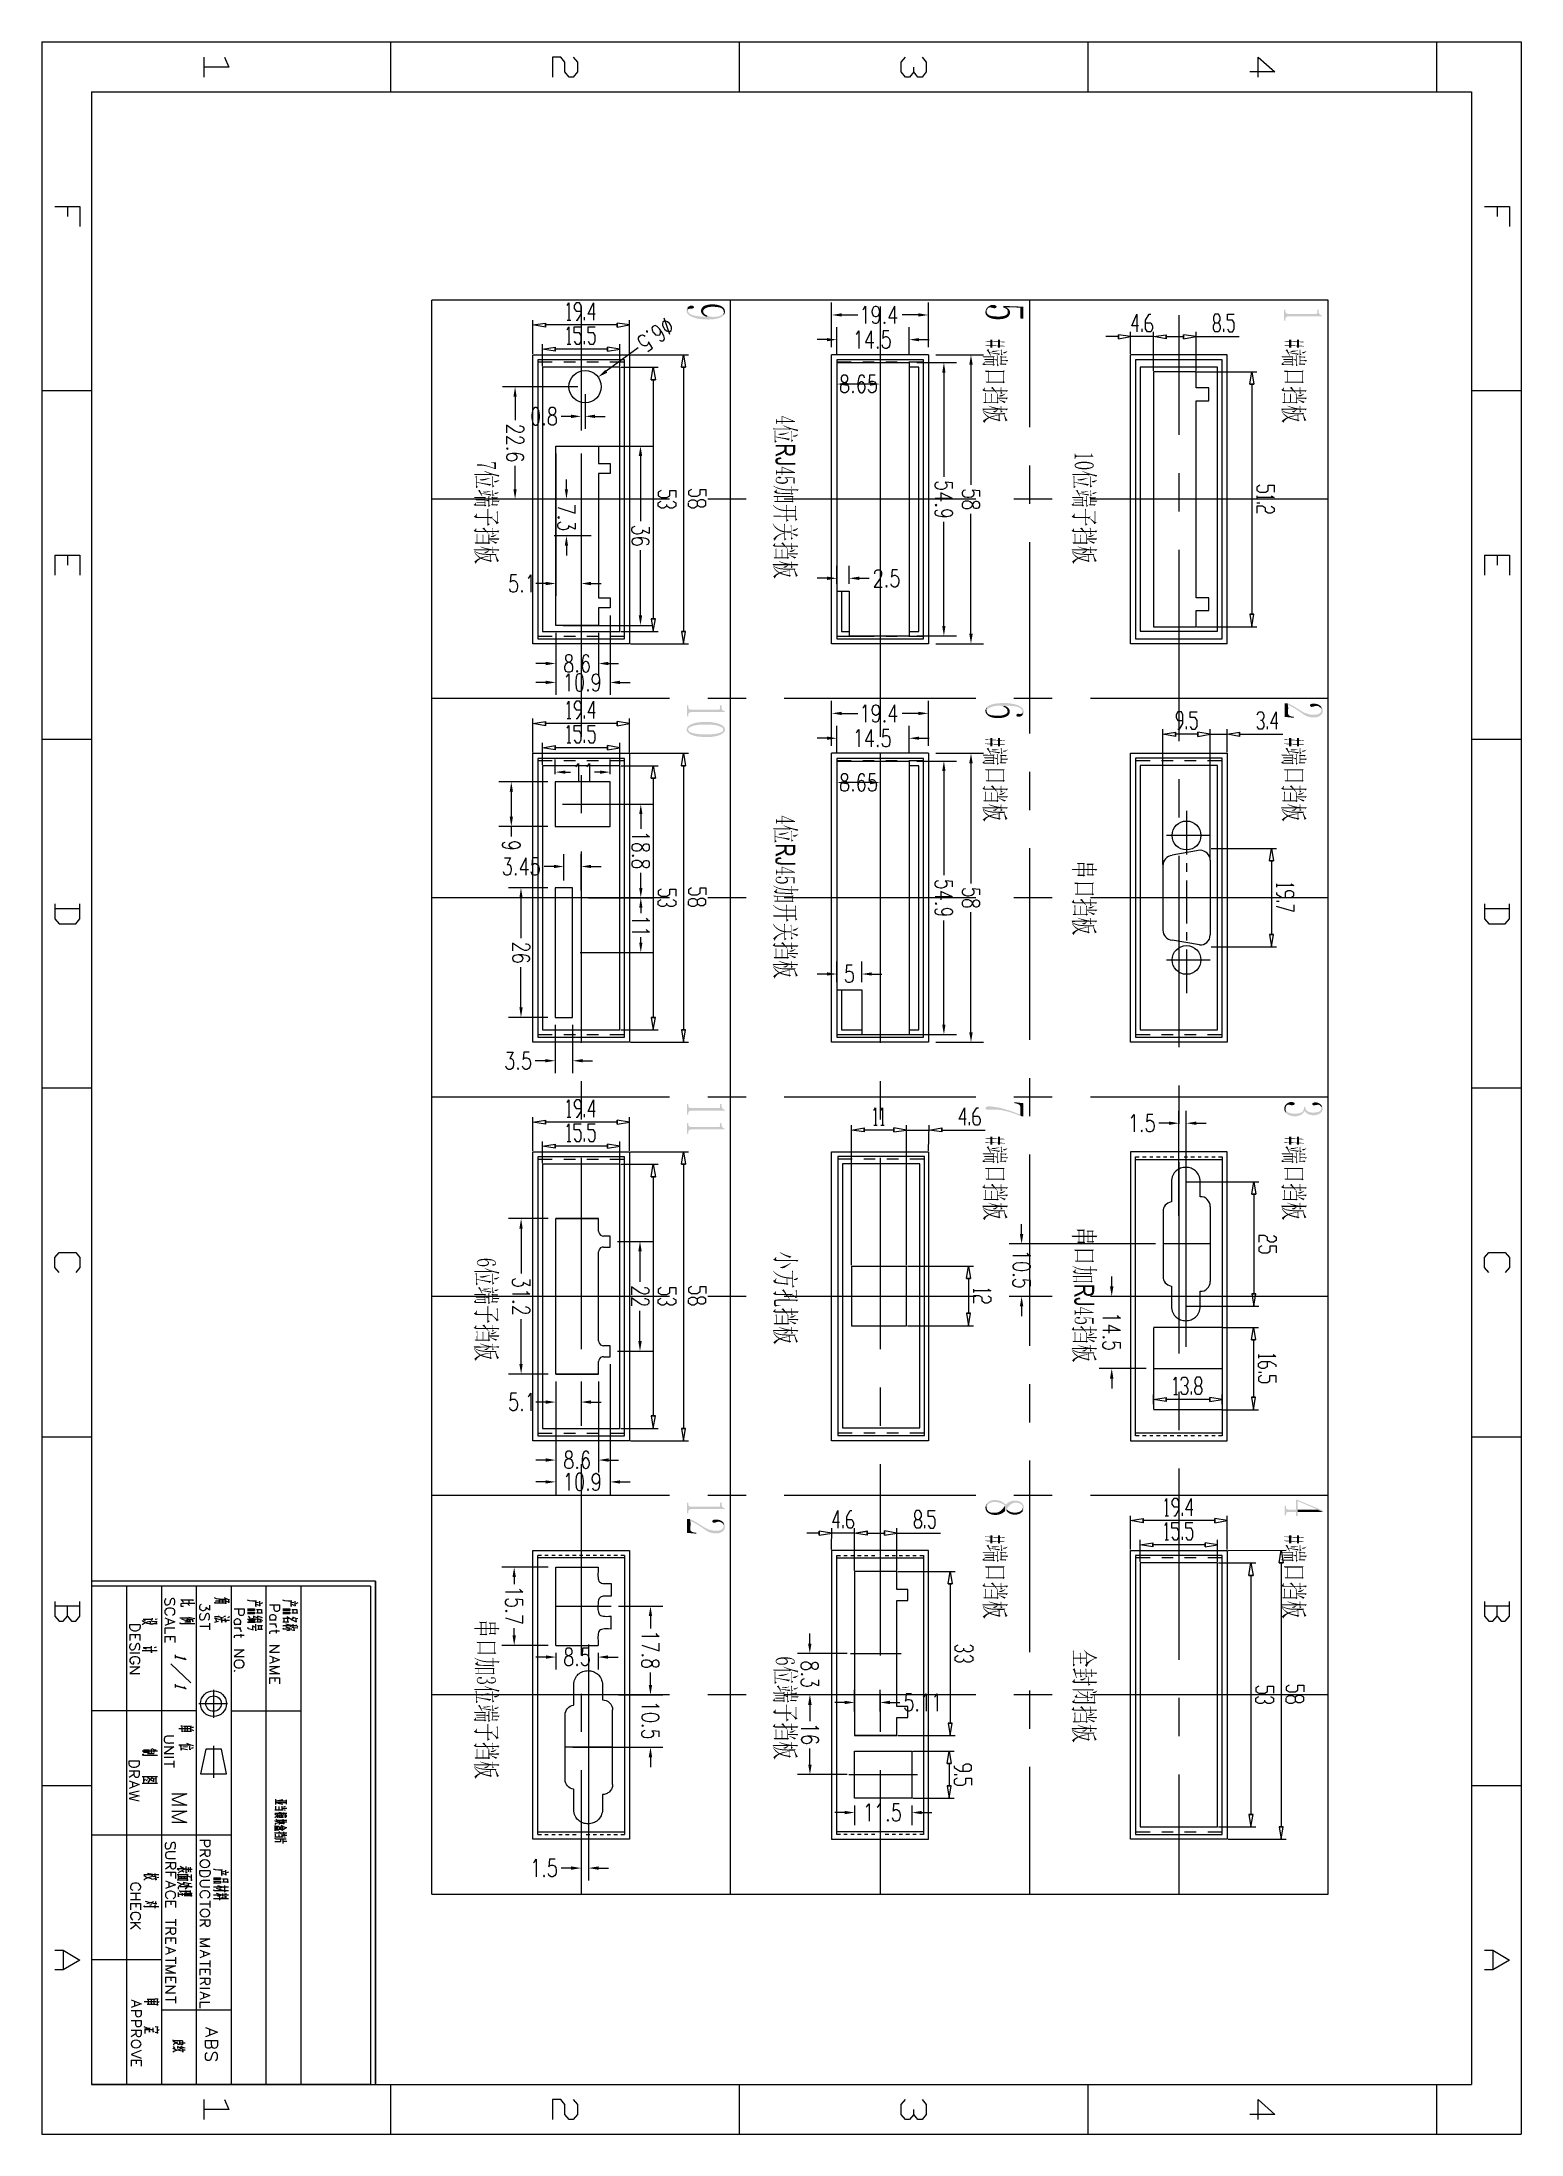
# Model space of a CAD drawing. Header units: millimetres. Extents: x 0 to 204, y 0 to 288.
import ezdxf

# ---------------------------------------------------------------- set-up
doc = ezdxf.new("R2010")
doc.units = ezdxf.units.MM

msp = doc.modelspace()

# ---------------------------------------------------------------- hatches: boundary and pattern name
h = msp.add_hatch(color=0)
h.dxf.hatch_style = 2
h.paths.add_polyline_path([(0, 287.951333), (0.105833, 287.951333), (0.105833, 287.930167), (0.084667, 287.8455), (0, 287.824333)])
h = msp.add_hatch(color=0)
h.dxf.hatch_style = 2
h.paths.add_polyline_path([(48.090667, 287.951333), (48.090667, 287.930167), (48.0695, 287.8455), (47.984833, 287.824333), (47.900167, 287.8455), (47.879, 287.930167), (47.879, 287.951333)])
h = msp.add_hatch(color=0)
h.dxf.hatch_style = 2
h.paths.add_polyline_path([(96.0755, 287.951333), (96.0755, 287.930167), (96.054333, 287.8455), (95.969667, 287.824333), (95.885, 287.8455), (95.863833, 287.930167), (95.863833, 287.951333)])
h = msp.add_hatch(color=0)
h.dxf.hatch_style = 2
h.paths.add_polyline_path([(144.060333, 287.951333), (144.060333, 287.930167), (144.039167, 287.8455), (143.9545, 287.824333), (143.869833, 287.8455), (143.848667, 287.930167), (143.848667, 287.951333)])
h = msp.add_hatch(color=0)
h.dxf.hatch_style = 2
h.paths.add_polyline_path([(192.045167, 287.951333), (192.045167, 287.930167), (192.024, 287.8455), (191.939333, 287.824333), (191.854667, 287.8455), (191.8335, 287.930167), (191.8335, 287.951333)])
h = msp.add_hatch(color=0)
h.dxf.hatch_style = 2
h.paths.add_polyline_path([(93.831833, 250.338167), (93.831833, 250.803833), (93.81629, 250.6657), (93.76244, 250.544422), (93.674929, 250.439352), (93.558403, 250.349841), (93.417508, 250.275243), (93.256892, 250.214908), (93.081199, 250.168189), (92.895076, 250.134437), (92.70317, 250.113006), (92.510126, 250.103246), (92.320591, 250.104509), (92.139211, 250.116148), (91.970632, 250.137515), (91.819501, 250.167961), (91.690464, 250.206839), (91.588167, 250.2535), (91.567, 250.105333), (91.125361, 250.111799), (90.684747, 250.145682), (90.246051, 250.201724), (89.810167, 250.274667), (89.567724, 250.345877), (89.36393, 250.42247), (89.197088, 250.511613), (89.065497, 250.620477), (88.967458, 250.756229), (88.901273, 250.926038), (88.865242, 251.137072), (88.857667, 251.3965), (88.769277, 251.213147), (88.726181, 251.042082), (88.724148, 250.883077), (88.758944, 250.735902), (88.826338, 250.600326), (88.922097, 250.476122), (89.041989, 250.363059), (89.181781, 250.260908), (89.337242, 250.16944), (89.504139, 250.088425), (89.678239, 250.017633), (89.855311, 249.956836), (90.031122, 249.905803), (90.20144, 249.864306), (90.362032, 249.832115), (90.508667, 249.809), (90.681747, 249.790362), (90.871386, 249.773101), (91.074911, 249.75825), (91.289651, 249.746839), (91.512931, 249.7399), (91.74208, 249.738462), (91.974424, 249.743557), (92.207292, 249.756216), (92.438009, 249.777469), (92.663905, 249.808349), (92.882305, 249.849885), (93.090537, 249.903109), (93.285929, 249.969051), (93.465807, 250.048744), (93.6275, 250.143216), (93.768333, 250.2535)])
h = msp.add_hatch(color=0)
h.dxf.hatch_style = 2
h.paths.add_polyline_path([(89.746667, 251.438833), (89.7255, 251.5235), (89.619667, 251.608167), (89.535, 251.629333), (89.238667, 251.629333), (89.111667, 251.587), (89.005833, 251.5235), (88.9, 251.438833), (88.857667, 251.3965), (88.9, 250.994333), (88.921167, 251.100167), (88.9635, 251.163667), (89.0905, 251.206), (89.111667, 251.227167), (89.302167, 251.227167), (89.4715, 251.248333), (89.5985, 251.2695), (89.619667, 251.2695), (89.704333, 251.333)])
h = msp.add_hatch(color=0)
h.dxf.hatch_style = 2
h.paths.add_polyline_path([(91.588167, 250.2535), (91.370462, 250.365344), (91.215088, 250.47231), (91.111017, 250.582782), (91.047226, 250.705144), (91.012688, 250.847779), (90.996376, 251.019072), (90.987267, 251.227406), (90.974333, 251.481167), (90.876945, 251.371252), (90.802943, 251.260266), (90.751157, 251.149123), (90.720416, 251.038734), (90.70955, 250.930013), (90.717388, 250.823873), (90.74276, 250.721228), (90.784495, 250.622991), (90.841423, 250.530074), (90.912373, 250.44339), (90.996176, 250.363854), (91.09166, 250.292377), (91.197654, 250.229874), (91.31299, 250.177257), (91.436495, 250.135439), (91.567, 250.105333)])
h = msp.add_hatch(color=0)
h.dxf.hatch_style = 2
h.paths.add_polyline_path([(94.001167, 250.803833), (93.988901, 251.01116), (93.921895, 251.193327), (93.806823, 251.35101), (93.650362, 251.484887), (93.459187, 251.595636), (93.239973, 251.683935), (92.999396, 251.75046), (92.744131, 251.795889), (92.480855, 251.820899), (92.216242, 251.826169), (91.956968, 251.812375), (91.70971, 251.780195), (91.481141, 251.730307), (91.277939, 251.663388), (91.106777, 251.580115), (90.974333, 251.481167), (91.016667, 250.867333), (91.034421, 250.96513), (91.071326, 251.052755), (91.125264, 251.130727), (91.194119, 251.199567), (91.275776, 251.259794), (91.368118, 251.311926), (91.469029, 251.356484), (91.576393, 251.393986), (91.688093, 251.424953), (91.802014, 251.449902), (91.916039, 251.469355), (92.028053, 251.483829), (92.135939, 251.493845), (92.23758, 251.499921), (92.330862, 251.502578), (92.413667, 251.502333), (92.573085, 251.48979), (92.728324, 251.477097), (92.878259, 251.462564), (93.021762, 251.444505), (93.157705, 251.421231), (93.284962, 251.391053), (93.402406, 251.352284), (93.508909, 251.303234), (93.603345, 251.242217), (93.684587, 251.167542), (93.751506, 251.077523), (93.802977, 250.970471), (93.837872, 250.844698), (93.855065, 250.698515), (93.853428, 250.530234), (93.831833, 250.338167), (93.895333, 250.422833), (93.937667, 250.5075), (93.98, 250.613333), (94.001167, 250.698)])
h = msp.add_hatch(color=0)
h.dxf.hatch_style = 2
h.paths.add_polyline_path([(110.066667, 250.592167), (110.066667, 250.147667), (108.690833, 250.359333)])
h = msp.add_hatch(color=0)
h.dxf.hatch_style = 2
h.paths.add_polyline_path([(120.628833, 250.592167), (120.628833, 250.147667), (122.004667, 250.359333)])
h = msp.add_hatch(color=0)
h.dxf.hatch_style = 2
h.paths.add_polyline_path([(132.947833, 250.105333), (132.926667, 250.740333), (132.917901, 250.636114), (132.884621, 250.544403), (132.829645, 250.464441), (132.755795, 250.395465), (132.665891, 250.336716), (132.562751, 250.287431), (132.449196, 250.246849), (132.328047, 250.214209), (132.202123, 250.188751), (132.074243, 250.169712), (131.947229, 250.156332), (131.8239, 250.147849), (131.707076, 250.143502), (131.599577, 250.14253), (131.504222, 250.144172), (131.423833, 250.147667), (131.274653, 250.156937), (131.127159, 250.167147), (130.982759, 250.179869), (130.842858, 250.196681), (130.708863, 250.219156), (130.582179, 250.24887), (130.464214, 250.287398), (130.356372, 250.336315), (130.26006, 250.397196), (130.176685, 250.471616), (130.107651, 250.56115), (130.054367, 250.667374), (130.018236, 250.791863), (130.000666, 250.936191), (130.003063, 251.101934), (130.026833, 251.290667), (129.953663, 251.145607), (129.901205, 251.008657), (129.868426, 250.879686), (129.854288, 250.758563), (129.857755, 250.645156), (129.877793, 250.539335), (129.913364, 250.440968), (129.963433, 250.349924), (130.026963, 250.266072), (130.102919, 250.18928), (130.190265, 250.119418), (130.287965, 250.056354), (130.394982, 249.999958), (130.510281, 249.950097), (130.632826, 249.90664), (130.761581, 249.869457), (130.89551, 249.838417), (131.033577, 249.813387), (131.174745, 249.794237), (131.317979, 249.780836), (131.462244, 249.773053), (131.606502, 249.770756), (131.749718, 249.773813), (131.890856, 249.782095), (132.02888, 249.79547), (132.162754, 249.813806), (132.291442, 249.836972), (132.413908, 249.864837), (132.529116, 249.897271), (132.636031, 249.934141), (132.733615, 249.975317), (132.820833, 250.020667)])
h = msp.add_hatch(color=0)
h.dxf.hatch_style = 2
h.paths.add_polyline_path([(131.402667, 251.502333), (131.353907, 251.59435), (131.292914, 251.658768), (131.221809, 251.700399), (131.142714, 251.724054), (131.057747, 251.734547), (130.969031, 251.736688), (130.878686, 251.735291), (130.788833, 251.735167), (130.640667, 251.714), (130.513667, 251.671667), (130.407833, 251.608167), (130.280833, 251.544667), (130.175, 251.46), (130.090333, 251.375333), (130.026833, 251.290667), (130.026833, 250.803833), (130.026833, 250.825), (130.048, 250.930833), (130.069167, 251.0155), (130.1115, 251.121333), (130.153833, 251.206), (130.196167, 251.2695), (130.280833, 251.354167), (130.386667, 251.3965), (130.513667, 251.417667), (130.6195, 251.3965), (130.767667, 251.354167), (130.894667, 251.311833), (131.064, 251.290667), (131.1275, 251.290667), (131.275667, 251.333), (131.360333, 251.3965)])
h = msp.add_hatch(color=0)
h.dxf.hatch_style = 2
h.paths.add_polyline_path([(135.085667, 249.830167), (135.085667, 251.502333), (132.334, 251.608167), (132.291667, 251.417667), (132.3975, 251.375333), (132.545667, 251.311833), (132.630333, 251.438833), (134.662333, 251.375333), (134.662333, 249.893667)])
h = msp.add_hatch(color=0)
h.dxf.hatch_style = 2
h.paths.add_polyline_path([(133.244167, 250.655667), (133.217299, 250.826893), (133.182883, 250.960996), (133.137569, 251.06606), (133.078008, 251.150173), (133.000853, 251.22142), (132.902755, 251.287889), (132.780364, 251.357664), (132.630333, 251.438833), (132.545667, 251.311833), (132.757333, 251.184833), (132.820833, 251.121333), (132.863167, 251.057833), (132.9055, 250.952), (132.926667, 250.846167), (132.926667, 250.740333), (132.947833, 250.105333), (133.0325, 250.168833), (133.096, 250.2535), (133.1595, 250.359333), (133.201833, 250.444), (133.223, 250.549833)])
h = msp.add_hatch(color=0)
h.dxf.hatch_style = 2
h.paths.add_polyline_path([(176.191333, 250.19), (176.191333, 250.2535), (176.149, 250.274667), (176.022, 250.338167), (175.916167, 250.401667), (175.8315, 250.486333), (175.810333, 250.486333), (175.764591, 250.577274), (175.733918, 250.651417), (175.715424, 250.714753), (175.70622, 250.773274), (175.703415, 250.832969), (175.70412, 250.899827), (175.705445, 250.979841), (175.7045, 251.079), (175.514, 251.079), (175.514, 250.6345), (175.471667, 250.549833), (175.408167, 250.528667), (175.26, 250.5075), (171.5135, 250.5075), (171.365333, 250.528667), (171.2595, 250.592167), (171.238333, 250.592167), (171.153667, 250.7615), (171.1325, 250.8885), (171.1325, 251.079), (170.963167, 251.079), (170.963167, 249.597333), (171.1325, 249.597333), (171.130123, 249.737759), (171.141397, 249.855881), (171.168529, 249.953374), (171.213727, 250.031911), (171.279199, 250.093169), (171.367152, 250.13882), (171.479795, 250.170539), (171.619333, 250.19)])
h = msp.add_hatch(color=0)
h.dxf.hatch_style = 2
h.paths.add_polyline_path([(108.055833, 247.184333), (108.055833, 246.739833), (109.4105, 246.972667)])
h = msp.add_hatch(color=0)
h.dxf.hatch_style = 2
h.paths.add_polyline_path([(120.734667, 247.184333), (120.734667, 246.739833), (119.358833, 246.972667)])
h = msp.add_hatch(color=0)
h.dxf.hatch_style = 2
h.paths.add_polyline_path([(128.100667, 243.501333), (127.635, 243.501333), (127.867833, 244.877167)])
h = msp.add_hatch(color=0)
h.dxf.hatch_style = 2
h.paths.add_polyline_path([(132.503333, 246.020167), (132.503333, 246.104833), (131.868333, 246.147167), (131.868333, 246.972667), (131.593167, 246.972667), (131.593167, 246.147167), (130.81, 246.1895), (130.81, 246.972667), (130.513667, 246.972667), (130.513667, 246.210667), (129.8575, 246.231833), (129.8575, 246.168333), (130.513667, 246.126), (130.513667, 245.872), (130.81, 245.872), (130.81, 246.104833), (131.593167, 246.0625), (131.593167, 245.872), (131.868333, 245.872), (131.868333, 246.0625)])
h = msp.add_hatch(color=0)
h.dxf.hatch_style = 2
h.paths.add_polyline_path([(130.513667, 246.782167), (129.8575, 246.803333), (129.8575, 246.718667), (130.513667, 246.6975), (130.513667, 246.210667)])
h = msp.add_hatch(color=0)
h.dxf.hatch_style = 2
h.paths.add_polyline_path([(131.868333, 245.0465), (131.514503, 245.074199), (131.147211, 245.113307), (130.780648, 245.161346), (130.429, 245.215833), (130.407833, 245.279333), (130.386667, 245.342833), (130.344333, 245.406333), (130.323167, 245.469833), (130.32062, 245.521526), (130.302, 245.5545), (130.28338, 245.592765), (130.280833, 245.660333), (130.005667, 245.533333), (130.048, 245.512167), (130.069167, 245.469833), (130.1115, 245.448667), (130.153833, 245.406333), (130.175, 245.342833), (130.217333, 245.3005), (130.326077, 245.131299), (130.429, 244.961833), (130.450167, 245.152333), (131.614333, 244.9195), (131.720167, 244.834833)])
h = msp.add_hatch(color=0)
h.dxf.hatch_style = 2
h.paths.add_polyline_path([(130.640667, 244.750167), (130.450167, 245.152333), (130.429, 244.961833), (130.471333, 244.898333), (130.4925, 244.856), (130.534833, 244.813667), (130.556, 244.771333), (130.577167, 244.750167)])
h = msp.add_hatch(color=0)
h.dxf.hatch_style = 2
h.paths.add_polyline_path([(131.7625, 245.469833), (131.741333, 245.491), (131.699, 245.491), (131.614333, 245.469833), (131.529667, 245.469833), (131.445, 245.448667), (131.360333, 245.448667), (131.275667, 245.4275), (131.212167, 245.4275), (131.162239, 245.426506), (131.096577, 245.427285), (131.021109, 245.428337), (130.941762, 245.428161), (130.864467, 245.425257), (130.79515, 245.418124), (130.739741, 245.405261), (130.704167, 245.385167), (130.763136, 245.319629), (130.869796, 245.287635), (131.009264, 245.282909), (131.166658, 245.299177), (131.327095, 245.330162), (131.475692, 245.369589), (131.597565, 245.411183), (131.677833, 245.448667)])
h = msp.add_hatch(color=0)
h.dxf.hatch_style = 2
h.paths.add_polyline_path([(131.593167, 246.718667), (130.81, 246.761), (130.81, 246.676333), (131.593167, 246.634), (131.593167, 246.147167)])
h = msp.add_hatch(color=0)
h.dxf.hatch_style = 2
h.paths.add_polyline_path([(131.720167, 243.459), (131.550833, 243.586), (131.550833, 244.834833), (131.423833, 244.750167), (131.423833, 244.707833), (131.445, 244.6655), (131.466167, 244.602), (131.466167, 243.310833)])
h = msp.add_hatch(color=0)
h.dxf.hatch_style = 2
h.paths.add_polyline_path([(132.503333, 246.591667), (132.503333, 246.676333), (131.868333, 246.6975), (131.868333, 246.634)])
h = msp.add_hatch(color=0)
h.dxf.hatch_style = 2
h.paths.add_polyline_path([(132.249333, 244.940667), (132.08, 245.0465), (132.08, 245.639167), (131.953, 245.533333), (131.953, 245.512167), (131.974167, 245.448667), (131.995333, 245.406333), (131.995333, 244.771333)])
h = msp.add_hatch(color=0)
h.dxf.hatch_style = 2
h.paths.add_polyline_path([(132.9055, 245.364), (132.863167, 245.385167), (132.842, 245.364), (132.757333, 245.342833), (132.566833, 245.279333), (132.482167, 245.258167), (132.418667, 245.237), (132.376333, 245.237), (132.291667, 245.215833), (132.2705, 245.194667), (132.2705, 245.1735), (132.348695, 245.115885), (132.424239, 245.090801), (132.497494, 245.092482), (132.568818, 245.115159), (132.638571, 245.153067), (132.707112, 245.200438), (132.774802, 245.251505), (132.842, 245.3005)])
h = msp.add_hatch(color=0)
h.dxf.hatch_style = 2
h.paths.add_polyline_path([(173.630167, 246.020167), (173.630167, 246.104833), (172.995167, 246.147167), (172.995167, 246.972667), (172.72, 246.972667), (172.72, 246.147167), (171.936833, 246.1895), (171.936833, 246.972667), (171.6405, 246.972667), (171.6405, 246.210667), (170.984333, 246.231833), (170.984333, 246.168333), (171.6405, 246.126), (171.6405, 245.872), (171.936833, 245.872), (171.936833, 246.104833), (172.72, 246.0625), (172.72, 245.872), (172.995167, 245.872), (172.995167, 246.0625)])
h = msp.add_hatch(color=0)
h.dxf.hatch_style = 2
h.paths.add_polyline_path([(171.6405, 246.782167), (170.984333, 246.803333), (170.984333, 246.718667), (171.6405, 246.6975), (171.6405, 246.210667)])
h = msp.add_hatch(color=0)
h.dxf.hatch_style = 2
h.paths.add_polyline_path([(172.995167, 245.0465), (172.756959, 245.062888), (172.506614, 245.087114), (172.257128, 245.117491), (172.0215, 245.152333), (171.936833, 245.152333), (171.852167, 245.1735), (171.7675, 245.1735), (171.661667, 245.194667), (171.577, 245.215833), (171.534667, 245.279333), (171.5135, 245.342833), (171.471167, 245.469833), (171.45, 245.512167), (171.407667, 245.596833), (171.407667, 245.660333), (171.1325, 245.533333), (171.265155, 245.415362), (171.37089, 245.266898), (171.468554, 245.108776), (171.577, 244.961833), (171.577, 245.152333), (172.741167, 244.9195), (172.847, 244.834833)])
h = msp.add_hatch(color=0)
h.dxf.hatch_style = 2
h.paths.add_polyline_path([(171.7675, 244.750167), (171.577, 245.152333), (171.572864, 245.068682), (171.572882, 245.005208), (171.577837, 244.956593), (171.588509, 244.917516), (171.60568, 244.882655), (171.630132, 244.84669), (171.662644, 244.804301), (171.704, 244.750167)])
h = msp.add_hatch(color=0)
h.dxf.hatch_style = 2
h.paths.add_polyline_path([(172.889333, 245.469833), (172.868167, 245.491), (172.825833, 245.491), (172.741167, 245.469833), (172.6565, 245.469833), (172.571833, 245.448667), (172.487167, 245.448667), (172.4025, 245.4275), (172.257426, 245.427715), (172.12773, 245.428161), (171.997836, 245.422986), (171.852167, 245.406333), (171.852167, 245.342833), (171.980291, 245.291372), (172.085794, 245.276423), (172.190899, 245.284096), (172.317833, 245.3005), (172.445974, 245.329902), (172.57567, 245.360296), (172.703447, 245.397834), (172.825833, 245.448667)])
h = msp.add_hatch(color=0)
h.dxf.hatch_style = 2
h.paths.add_polyline_path([(172.72, 246.718667), (171.936833, 246.761), (171.936833, 246.676333), (172.72, 246.634), (172.72, 246.147167)])
h = msp.add_hatch(color=0)
h.dxf.hatch_style = 2
h.paths.add_polyline_path([(172.847, 243.459), (172.677667, 243.586), (172.677667, 244.834833), (172.550667, 244.750167), (172.571833, 244.707833), (172.571833, 244.6655), (172.593, 244.602), (172.593, 243.310833)])
h = msp.add_hatch(color=0)
h.dxf.hatch_style = 2
h.paths.add_polyline_path([(173.630167, 246.591667), (173.630167, 246.676333), (172.995167, 246.6975), (172.995167, 246.634)])
h = msp.add_hatch(color=0)
h.dxf.hatch_style = 2
h.paths.add_polyline_path([(173.376167, 244.940667), (173.206833, 245.0465), (173.206833, 245.639167), (173.079833, 245.533333), (173.101, 245.512167), (173.101, 245.448667), (173.122167, 245.406333), (173.122167, 244.771333)])
h = msp.add_hatch(color=0)
h.dxf.hatch_style = 2
h.paths.add_polyline_path([(174.032333, 245.364), (174.011167, 245.385167), (173.865249, 245.328165), (173.70081, 245.282111), (173.538092, 245.23996), (173.397333, 245.194667), (173.397333, 245.1735), (173.439667, 245.131167), (173.503167, 245.11), (173.566667, 245.088833), (173.630167, 245.088833), (173.693667, 245.11), (173.714833, 245.131167), (173.757167, 245.152333), (173.7995, 245.1735), (173.863, 245.215833), (173.905333, 245.258167), (173.968833, 245.3005)])
h = msp.add_hatch(color=0)
h.dxf.hatch_style = 2
h.paths.add_polyline_path([(77.808667, 242.421833), (77.5335, 242.802833), (76.559833, 241.808)])
h = msp.add_hatch(color=0)
h.dxf.hatch_style = 2
h.paths.add_polyline_path([(124.354167, 242.443), (123.909667, 242.443), (124.1425, 243.818833)])
h = msp.add_hatch(color=0)
h.dxf.hatch_style = 2
h.paths.add_polyline_path([(130.958167, 243.374333), (130.937, 243.967), (130.937, 243.586), (129.8575, 243.586), (129.794, 243.607167), (129.7305, 243.607167), (129.7305, 243.628333), (129.709333, 243.6495), (129.709333, 243.670667), (129.688167, 243.882333), (129.688167, 243.861167), (129.645833, 243.797667), (129.624667, 243.755333), (129.54, 243.670667), (129.4765, 243.6495), (129.434167, 243.628333), (129.434167, 243.607167), (129.518833, 243.5225), (129.561167, 243.501333), (129.6035, 243.480167), (129.667, 243.459), (130.852333, 243.459)])
h = msp.add_hatch(color=0)
h.dxf.hatch_style = 2
h.paths.add_polyline_path([(131.169833, 243.501333), (131.021667, 243.586), (131.021667, 244.221), (131.0005, 244.686667), (129.455333, 244.686667), (129.561167, 244.5385), (130.937, 244.5385), (130.937, 243.967), (130.958167, 243.374333)])
h = msp.add_hatch(color=0)
h.dxf.hatch_style = 2
h.paths.add_polyline_path([(130.937, 244.178667), (130.937, 244.305667), (129.667, 244.305667), (129.751667, 244.178667)])
h = msp.add_hatch(color=0)
h.dxf.hatch_style = 2
h.paths.add_polyline_path([(129.751667, 243.882333), (129.688167, 243.882333), (129.709333, 243.670667), (129.7305, 243.734167), (129.7305, 243.797667)])
h = msp.add_hatch(color=0)
h.dxf.hatch_style = 2
h.paths.add_polyline_path([(130.937, 243.967), (129.794, 243.967), (129.8575, 243.84), (130.937, 243.84), (130.937, 243.586)])
h = msp.add_hatch(color=0)
h.dxf.hatch_style = 2
h.paths.add_polyline_path([(130.2385, 242.675833), (129.794, 242.675833), (129.899833, 242.527667), (130.217333, 242.527667), (130.217333, 241.194167)])
h = msp.add_hatch(color=0)
h.dxf.hatch_style = 2
h.paths.add_polyline_path([(132.5245, 242.675833), (132.334, 242.675833), (132.291667, 241.194167), (130.323167, 241.194167), (130.323167, 242.527667), (130.302, 242.675833), (130.2385, 242.675833), (130.217333, 241.194167), (129.878667, 241.194167), (129.9845, 241.024833), (130.102339, 241.0396), (130.193256, 241.046132), (130.285629, 241.047306), (130.407833, 241.046), (132.228167, 241.046), (132.334, 240.961333), (132.376333, 242.5065)])
h = msp.add_hatch(color=0)
h.dxf.hatch_style = 2
h.paths.add_polyline_path([(132.334, 242.675833), (131.822527, 242.664126), (131.319588, 242.654667), (130.815854, 242.655791), (130.302, 242.675833), (130.323167, 242.527667), (132.291667, 242.527667), (132.291667, 241.194167)])
h = msp.add_hatch(color=0)
h.dxf.hatch_style = 2
h.paths.add_polyline_path([(131.148667, 244.686667), (131.0005, 244.686667), (131.021667, 244.221), (131.021667, 244.559667)])
h = msp.add_hatch(color=0)
h.dxf.hatch_style = 2
h.paths.add_polyline_path([(131.466167, 244.051667), (131.466167, 244.242167), (131.021667, 244.2845), (131.021667, 244.559667), (131.021667, 244.221), (131.236244, 244.155913), (131.445, 244.072833)])
h = msp.add_hatch(color=0)
h.dxf.hatch_style = 2
h.paths.add_polyline_path([(132.0165, 243.5225), (131.974167, 243.6495), (131.804833, 243.6495), (131.910667, 243.5225), (131.953, 243.5225)])
h = msp.add_hatch(color=0)
h.dxf.hatch_style = 2
h.paths.add_polyline_path([(132.757333, 243.6495), (132.08, 243.6495), (132.08, 244.517333), (132.0165, 244.729), (131.847167, 244.602), (131.974167, 244.517333), (131.974167, 243.6495), (132.0165, 243.5225), (132.503333, 243.5225), (132.609167, 243.459)])
h = msp.add_hatch(color=0)
h.dxf.hatch_style = 2
h.paths.add_polyline_path([(132.799667, 244.644333), (132.439833, 244.644333), (132.101167, 244.644333), (132.0165, 244.729), (132.08, 244.517333), (132.5245, 244.517333), (132.6515, 244.453833)])
h = msp.add_hatch(color=0)
h.dxf.hatch_style = 2
h.paths.add_polyline_path([(132.990167, 244.1575), (132.761484, 244.149182), (132.540507, 244.139376), (132.316819, 244.13334), (132.08, 244.136333), (132.08, 244.0305), (132.715, 244.0305), (132.820833, 243.945833)])
h = msp.add_hatch(color=0)
h.dxf.hatch_style = 2
h.paths.add_polyline_path([(132.545667, 241.130667), (132.376333, 241.215333), (132.376333, 242.5065), (132.334, 240.961333)])
h = msp.add_hatch(color=0)
h.dxf.hatch_style = 2
h.paths.add_polyline_path([(172.106167, 243.374333), (172.063833, 243.967), (172.063833, 243.586), (170.984333, 243.586), (170.920833, 243.607167), (170.857333, 243.607167), (170.857333, 243.670667), (170.836167, 243.882333), (170.815, 243.861167), (170.793833, 243.797667), (170.666833, 243.670667), (170.603333, 243.6495), (170.561, 243.628333), (170.561, 243.607167), (170.645667, 243.5225), (170.688, 243.501333), (170.730333, 243.480167), (170.793833, 243.459), (172.000333, 243.459)])
h = msp.add_hatch(color=0)
h.dxf.hatch_style = 2
h.paths.add_polyline_path([(172.296667, 243.501333), (172.1485, 243.586), (172.1485, 244.221), (172.127333, 244.686667), (170.582167, 244.686667), (170.688, 244.5385), (172.063833, 244.5385), (172.063833, 243.967), (172.106167, 243.374333)])
h = msp.add_hatch(color=0)
h.dxf.hatch_style = 2
h.paths.add_polyline_path([(172.063833, 244.178667), (172.063833, 244.305667), (170.793833, 244.305667), (170.899667, 244.178667)])
h = msp.add_hatch(color=0)
h.dxf.hatch_style = 2
h.paths.add_polyline_path([(170.899667, 243.882333), (170.836167, 243.882333), (170.857333, 243.670667), (170.857333, 243.734167), (170.8785, 243.797667)])
h = msp.add_hatch(color=0)
h.dxf.hatch_style = 2
h.paths.add_polyline_path([(172.063833, 243.967), (170.920833, 243.967), (171.0055, 243.84), (172.063833, 243.84), (172.063833, 243.586)])
h = msp.add_hatch(color=0)
h.dxf.hatch_style = 2
h.paths.add_polyline_path([(171.365333, 242.675833), (170.920833, 242.675833), (171.026667, 242.527667), (171.365333, 242.527667), (171.365333, 241.194167)])
h = msp.add_hatch(color=0)
h.dxf.hatch_style = 2
h.paths.add_polyline_path([(173.651333, 242.675833), (173.460833, 242.675833), (173.4185, 241.194167), (171.45, 241.194167), (171.45, 242.527667), (171.428833, 242.675833), (171.365333, 242.675833), (171.365333, 241.194167), (171.0055, 241.194167), (171.111333, 241.024833), (171.229172, 241.0396), (171.32009, 241.046132), (171.412462, 241.047306), (171.534667, 241.046), (173.376167, 241.046), (173.460833, 240.961333), (173.503167, 242.5065)])
h = msp.add_hatch(color=0)
h.dxf.hatch_style = 2
h.paths.add_polyline_path([(173.460833, 242.675833), (172.948716, 242.663729), (172.445759, 242.654667), (171.94234, 242.656188), (171.428833, 242.675833), (171.45, 242.527667), (173.4185, 242.527667), (173.4185, 241.194167)])
h = msp.add_hatch(color=0)
h.dxf.hatch_style = 2
h.paths.add_polyline_path([(172.2755, 244.686667), (172.127333, 244.686667), (172.1485, 244.221), (172.1485, 244.559667)])
h = msp.add_hatch(color=0)
h.dxf.hatch_style = 2
h.paths.add_polyline_path([(172.593, 244.051667), (172.593, 244.242167), (172.1485, 244.2845), (172.1485, 244.559667), (172.1485, 244.221), (172.361754, 244.157765), (172.571833, 244.072833)])
h = msp.add_hatch(color=0)
h.dxf.hatch_style = 2
h.paths.add_polyline_path([(173.143333, 243.5225), (173.101, 243.6495), (172.952833, 243.6495), (173.0375, 243.5225), (173.079833, 243.5225)])
h = msp.add_hatch(color=0)
h.dxf.hatch_style = 2
h.paths.add_polyline_path([(173.905333, 243.6495), (173.206833, 243.6495), (173.206833, 244.517333), (173.143333, 244.729), (172.974, 244.602), (173.101, 244.517333), (173.101, 243.6495), (173.143333, 243.5225), (173.630167, 243.5225), (173.736, 243.459)])
h = msp.add_hatch(color=0)
h.dxf.hatch_style = 2
h.paths.add_polyline_path([(173.9265, 244.644333), (173.587833, 244.644333), (173.228, 244.644333), (173.143333, 244.729), (173.206833, 244.517333), (173.651333, 244.517333), (173.778333, 244.453833)])
h = msp.add_hatch(color=0)
h.dxf.hatch_style = 2
h.paths.add_polyline_path([(174.117, 244.1575), (173.88802, 244.149033), (173.667341, 244.139244), (173.44395, 244.133291), (173.206833, 244.136333), (173.206833, 244.0305), (173.841833, 244.0305), (173.947667, 243.945833)])
h = msp.add_hatch(color=0)
h.dxf.hatch_style = 2
h.paths.add_polyline_path([(173.6725, 241.130667), (173.503167, 241.215333), (173.503167, 242.5065), (173.460833, 240.961333)])
h = msp.add_hatch(color=0)
h.dxf.hatch_style = 2
h.paths.add_polyline_path([(65.3415, 239.119833), (64.897, 239.119833), (65.129833, 240.495667)])
h = msp.add_hatch(color=0)
h.dxf.hatch_style = 2
h.paths.add_polyline_path([(110.786333, 241.088333), (110.786333, 240.622667), (109.4105, 240.8555)])
h = msp.add_hatch(color=0)
h.dxf.hatch_style = 2
h.paths.add_polyline_path([(113.9825, 241.088333), (113.9825, 240.622667), (115.358333, 240.8555)])
h = msp.add_hatch(color=0)
h.dxf.hatch_style = 2
h.paths.add_polyline_path([(131.487333, 239.5855), (131.353884, 239.746449), (131.23201, 239.924034), (131.110798, 240.101686), (130.979333, 240.262833), (130.979333, 240.008833), (129.878667, 240.008833), (129.794, 240.03), (129.751667, 240.051167), (129.751667, 240.072333), (129.7305, 240.368667), (129.709333, 240.326333), (129.667, 240.262833), (129.624667, 240.199333), (129.6035, 240.157), (129.561167, 240.135833), (129.518833, 240.0935), (129.4765, 240.0935), (129.434167, 240.072333), (129.455333, 240.051167), (129.4765, 240.008833), (129.518833, 239.9665), (129.582333, 239.924167), (129.624667, 239.903), (129.688167, 239.881833), (129.751667, 239.881833), (129.836333, 239.860667), (131.1275, 239.860667), (131.445, 239.564333)])
h = msp.add_hatch(color=0)
h.dxf.hatch_style = 2
h.paths.add_polyline_path([(129.794, 240.368667), (129.7305, 240.368667), (129.751667, 240.072333), (129.751667, 240.157), (129.772833, 240.2205), (129.772833, 240.284)])
h = msp.add_hatch(color=0)
h.dxf.hatch_style = 2
h.paths.add_polyline_path([(130.704167, 238.273167), (130.661833, 238.400167), (129.942167, 238.400167), (129.942167, 239.627833), (129.794, 239.543167), (129.836333, 239.4585), (129.836333, 239.352667), (129.8575, 239.310333), (129.8575, 238.252), (129.927763, 238.265946), (130.014729, 238.273415), (130.113236, 238.27603), (130.218127, 238.275416), (130.324242, 238.273198), (130.42642, 238.271), (130.519504, 238.270448), (130.598333, 238.273167)])
h = msp.add_hatch(color=0)
h.dxf.hatch_style = 2
h.paths.add_polyline_path([(130.979333, 240.262833), (130.958163, 240.308927), (130.941531, 240.338223), (130.927926, 240.356316), (130.915833, 240.368799), (130.903741, 240.381265), (130.890136, 240.399309), (130.873504, 240.428522), (130.852333, 240.4745), (130.598333, 240.326333), (130.6195, 240.305167), (130.661833, 240.284), (130.725333, 240.241667), (130.767667, 240.2205), (130.81, 240.178167), (130.979333, 240.008833)])
h = msp.add_hatch(color=0)
h.dxf.hatch_style = 2
h.paths.add_polyline_path([(131.487333, 238.167333), (131.466167, 238.400167), (130.7465, 238.400167), (130.7465, 239.522), (130.6195, 239.416167), (130.640667, 239.395), (130.640667, 239.3315), (130.661833, 239.289167), (130.661833, 238.400167), (130.704167, 238.273167), (131.3815, 238.273167)])
h = msp.add_hatch(color=0)
h.dxf.hatch_style = 2
h.paths.add_polyline_path([(131.974167, 239.860667), (131.974167, 240.008833), (131.169833, 240.008833), (131.275667, 239.860667)])
h = msp.add_hatch(color=0)
h.dxf.hatch_style = 2
h.paths.add_polyline_path([(131.699, 238.357833), (131.550833, 238.4425), (131.550833, 239.564333), (131.423833, 239.4585), (131.423833, 239.437333), (131.445, 239.373833), (131.466167, 239.3315), (131.466167, 238.400167), (131.487333, 238.167333)])
h = msp.add_hatch(color=0)
h.dxf.hatch_style = 2
h.paths.add_polyline_path([(132.588, 239.500833), (132.545667, 239.543167), (132.5245, 239.522), (132.461, 239.479667), (132.3975, 239.4585), (132.312833, 239.437333), (132.249333, 239.395), (132.185833, 239.373833), (132.122333, 239.352667), (132.058833, 239.352667), (131.995333, 239.3315), (131.974167, 239.3315), (131.868333, 239.310333), (131.804833, 239.289167), (131.7625, 239.246833), (131.7625, 239.225667), (131.783667, 239.183333), (131.868333, 239.162167), (131.910667, 239.162167), (131.974167, 239.141), (132.058833, 239.162167), (132.122333, 239.183333), (132.1435, 239.183333), (132.244157, 239.238152), (132.336514, 239.305439), (132.427613, 239.375173), (132.5245, 239.437333)])
h = msp.add_hatch(color=0)
h.dxf.hatch_style = 2
h.paths.add_polyline_path([(132.228167, 239.627833), (132.058833, 239.754833), (132.058833, 240.453333), (131.931833, 240.368667), (131.974167, 240.284), (131.974167, 239.4585)])
h = msp.add_hatch(color=0)
h.dxf.hatch_style = 2
h.paths.add_polyline_path([(132.969, 240.03), (132.926667, 240.008833), (132.630333, 240.008833), (132.058833, 240.008833), (132.058833, 239.860667), (132.672667, 239.860667), (132.799667, 239.776)])
h = msp.add_hatch(color=0)
h.dxf.hatch_style = 2
h.paths.add_polyline_path([(172.635333, 239.5855), (172.506151, 239.735039), (172.375248, 239.908953), (172.247388, 240.090474), (172.127333, 240.262833), (172.106167, 240.008833), (171.0055, 240.008833), (170.942, 240.03), (170.899667, 240.051167), (170.8785, 240.051167), (170.8785, 240.072333), (170.857333, 240.368667), (170.836167, 240.326333), (170.793833, 240.262833), (170.772667, 240.199333), (170.730333, 240.157), (170.688, 240.135833), (170.645667, 240.0935), (170.603333, 240.0935), (170.561, 240.072333), (170.666833, 239.9665), (170.709167, 239.924167), (170.772667, 239.903), (170.836167, 239.881833), (170.899667, 239.881833), (170.963167, 239.860667), (172.254333, 239.860667), (172.571833, 239.564333)])
h = msp.add_hatch(color=0)
h.dxf.hatch_style = 2
h.paths.add_polyline_path([(170.942, 240.368667), (170.857333, 240.368667), (170.8785, 240.072333), (170.8785, 240.157), (170.899667, 240.2205), (170.920833, 240.284)])
h = msp.add_hatch(color=0)
h.dxf.hatch_style = 2
h.paths.add_polyline_path([(171.831, 238.273167), (171.788667, 238.400167), (171.069, 238.400167), (171.069, 239.627833), (170.942, 239.543167), (170.942, 239.500833), (170.963167, 239.4585), (170.963167, 239.416167), (170.984333, 239.352667), (170.984333, 238.400167), (171.0055, 238.252), (171.067675, 238.266207), (171.152856, 238.273712), (171.253888, 238.276216), (171.363614, 238.275416), (171.474877, 238.273012), (171.580522, 238.270703), (171.673393, 238.270188), (171.746333, 238.273167)])
h = msp.add_hatch(color=0)
h.dxf.hatch_style = 2
h.paths.add_polyline_path([(172.127333, 240.262833), (172.085, 240.305167), (172.063833, 240.3475), (172.042667, 240.389833), (172.000333, 240.4745), (171.725167, 240.326333), (171.7675, 240.305167), (171.809833, 240.284), (171.852167, 240.241667), (171.8945, 240.2205), (171.936833, 240.178167), (172.000333, 240.114667), (172.063833, 240.072333), (172.106167, 240.008833)])
h = msp.add_hatch(color=0)
h.dxf.hatch_style = 2
h.paths.add_polyline_path([(172.635333, 238.167333), (172.593, 238.400167), (171.8945, 238.400167), (171.8945, 239.522), (171.746333, 239.416167), (171.7675, 239.395), (171.788667, 239.3315), (171.788667, 238.400167), (171.831, 238.273167), (172.5295, 238.273167)])
h = msp.add_hatch(color=0)
h.dxf.hatch_style = 2
h.paths.add_polyline_path([(173.101, 239.860667), (173.101, 240.008833), (172.317833, 240.008833), (172.4025, 239.860667)])
h = msp.add_hatch(color=0)
h.dxf.hatch_style = 2
h.paths.add_polyline_path([(172.847, 238.357833), (172.677667, 238.4425), (172.677667, 239.564333), (172.550667, 239.4585), (172.571833, 239.437333), (172.571833, 239.373833), (172.593, 239.3315), (172.593, 238.400167), (172.635333, 238.167333)])
h = msp.add_hatch(color=0)
h.dxf.hatch_style = 2
h.paths.add_polyline_path([(173.714833, 239.500833), (173.693667, 239.543167), (173.667535, 239.522653), (173.619749, 239.497526), (173.556931, 239.469621), (173.485704, 239.440773), (173.412692, 239.412818), (173.344516, 239.387592), (173.2878, 239.366929), (173.249167, 239.352667), (173.185667, 239.352667), (173.122167, 239.3315), (173.101, 239.3315), (172.995167, 239.310333), (172.931667, 239.289167), (172.889333, 239.246833), (172.889333, 239.225667), (172.931667, 239.183333), (172.995167, 239.162167), (173.0375, 239.162167), (173.101, 239.141), (173.185667, 239.162167), (173.270333, 239.183333), (173.2915, 239.183333), (173.375952, 239.232447), (173.455145, 239.297369), (173.542474, 239.368773), (173.651333, 239.437333)])
h = msp.add_hatch(color=0)
h.dxf.hatch_style = 2
h.paths.add_polyline_path([(173.355, 239.627833), (173.185667, 239.754833), (173.185667, 240.453333), (173.058667, 240.368667), (173.101, 240.284), (173.101, 239.4585)])
h = msp.add_hatch(color=0)
h.dxf.hatch_style = 2
h.paths.add_polyline_path([(174.095833, 240.03), (174.074667, 240.008833), (173.757167, 240.008833), (173.185667, 240.008833), (173.185667, 239.860667), (173.7995, 239.860667), (173.9265, 239.776)])
h = msp.add_hatch(color=0)
h.dxf.hatch_style = 2
h.paths.add_polyline_path([(72.8345, 236.643333), (72.8345, 236.177667), (74.210333, 236.4105)])
h = msp.add_hatch(color=0)
h.dxf.hatch_style = 2
h.paths.add_polyline_path([(76.1365, 236.643333), (76.1365, 236.177667), (74.760667, 236.4105)])
h = msp.add_hatch(color=0)
h.dxf.hatch_style = 2
h.paths.add_polyline_path([(103.632, 235.627333), (103.632, 235.733167), (101.875167, 236.452833), (101.811667, 236.452833), (101.811667, 235.7755), (101.303667, 235.7755), (101.219, 235.796667), (101.1555, 235.817833), (101.134333, 235.839), (101.113167, 235.881333), (101.113167, 236.050667), (101.0285, 236.050667), (101.0285, 235.373333), (101.113167, 235.373333), (101.113167, 235.479167), (101.134333, 235.542667), (101.1555, 235.585), (101.176667, 235.585), (101.219, 235.606167), (101.303667, 235.627333), (101.811667, 235.627333), (101.811667, 235.352167), (101.896333, 235.352167), (101.896333, 236.368167), (103.251, 235.796667), (103.251, 235.7755)])
h = msp.add_hatch(color=0)
h.dxf.hatch_style = 2
h.paths.add_polyline_path([(103.632, 235.627333), (103.251, 235.7755), (101.896333, 235.7755), (101.896333, 236.368167), (101.896333, 235.627333)])
h = msp.add_hatch(color=0)
h.dxf.hatch_style = 2
h.paths.add_polyline_path([(131.487333, 237.5535), (131.423833, 237.574667), (131.339167, 237.574667), (131.318, 237.447667), (130.366294, 237.469759), (129.413, 237.468833), (129.518833, 237.2995), (129.672292, 237.304296), (129.815431, 237.315375), (129.96373, 237.323809), (130.132667, 237.320667), (131.487333, 237.320667)])
h = msp.add_hatch(color=0)
h.dxf.hatch_style = 2
h.paths.add_polyline_path([(131.953, 235.860167), (131.804833, 235.966), (131.804833, 236.706833), (131.720167, 236.833833), (131.434034, 236.839447), (131.144351, 236.847724), (130.85408, 236.864467), (130.566186, 236.895481), (130.283634, 236.946571), (130.009387, 237.02354), (129.74641, 237.132192), (129.497667, 237.278333), (129.455333, 237.236), (129.583392, 237.146304), (129.700073, 237.067775), (129.810536, 236.999704), (129.919942, 236.941386), (130.033448, 236.892114), (130.156215, 236.85118), (130.293401, 236.817878), (130.450167, 236.7915), (130.756422, 236.742502), (131.069556, 236.715961), (131.385204, 236.706023), (131.699, 236.706833), (131.699, 235.966), (131.720167, 235.712)])
h = msp.add_hatch(color=0)
h.dxf.hatch_style = 2
h.paths.add_polyline_path([(130.280833, 236.114167), (130.259667, 236.262333), (130.149484, 236.214196), (130.036755, 236.153986), (129.924357, 236.089742), (129.815167, 236.0295), (129.772833, 235.987167), (129.709333, 235.944833), (129.667, 235.923667), (129.54, 235.796667), (129.518833, 235.754333), (129.4765, 235.733167), (129.52834, 235.706853), (129.564457, 235.690271), (129.58871, 235.678534), (129.604955, 235.666756), (129.61705, 235.65005), (129.62885, 235.62353), (129.644215, 235.582309), (129.667, 235.5215), (129.7305, 235.5215), (129.818573, 235.698523), (129.926556, 235.838868), (130.05822, 235.958112), (130.217333, 236.071833)])
h = msp.add_hatch(color=0)
h.dxf.hatch_style = 2
h.paths.add_polyline_path([(131.720167, 235.712), (131.699, 235.966), (131.391422, 236.022224), (131.085167, 236.093), (131.021667, 236.114167), (130.958167, 236.135333), (130.894667, 236.135333), (130.81, 236.1565), (130.7465, 236.177667), (130.683, 236.198833), (130.640667, 236.22), (130.577167, 236.262333), (130.534833, 236.368167), (130.407833, 236.325833), (130.301669, 236.399106), (130.181879, 236.47228), (130.063941, 236.551606), (129.963333, 236.643333), (129.832894, 236.74834), (129.7305, 236.860292), (129.63869, 236.980181), (129.54, 237.109), (129.497667, 237.087833), (129.566723, 236.954301), (129.637102, 236.842432), (129.717139, 236.736847), (129.815167, 236.622167), (129.877294, 236.557443), (129.932245, 236.50866), (129.986865, 236.463714), (130.048, 236.4105), (130.090333, 236.368167), (130.153833, 236.325833), (130.196167, 236.304667), (130.259667, 236.262333), (130.280833, 236.114167), (130.344333, 236.1565), (130.407833, 236.177667), (130.429, 236.177667), (130.471333, 236.1565), (130.534833, 236.135333), (130.679693, 236.079242), (130.831167, 236.0295), (131.230423, 235.913083), (131.6355, 235.817833)])
h = msp.add_hatch(color=0)
h.dxf.hatch_style = 2
h.paths.add_polyline_path([(129.8575, 238.252), (129.8575, 238.400167), (129.561167, 238.400167), (129.645833, 238.252), (129.815167, 238.252)])
h = msp.add_hatch(color=0)
h.dxf.hatch_style = 2
h.paths.add_polyline_path([(131.339167, 237.574667), (131.071689, 237.639771), (130.81807, 237.707355), (130.565707, 237.782679), (130.302, 237.871), (130.280833, 237.849833), (130.385635, 237.78437), (130.506738, 237.722602), (130.63954, 237.664852), (130.779441, 237.611444), (130.921838, 237.562698), (131.062131, 237.518939), (131.195719, 237.480487), (131.318, 237.447667)])
h = msp.add_hatch(color=0)
h.dxf.hatch_style = 2
h.paths.add_polyline_path([(131.699, 236.5375), (131.699, 236.579833), (131.413118, 236.554847), (131.110037, 236.511968), (130.810397, 236.450105), (130.534833, 236.368167), (130.577167, 236.262333), (130.6195, 236.262333), (130.683, 236.304667), (130.8735, 236.368167), (130.958167, 236.389333), (131.021667, 236.389333), (131.161582, 236.431452), (131.327128, 236.471222), (131.493402, 236.501798), (131.6355, 236.516333)])
h = msp.add_hatch(color=0)
h.dxf.hatch_style = 2
h.paths.add_polyline_path([(131.974167, 237.320667), (131.974167, 237.468833), (131.487333, 237.5535), (131.487333, 237.320667), (131.439497, 237.29507), (131.40442, 237.273257), (131.377263, 237.254345), (131.35319, 237.237455), (131.327364, 237.221706), (131.294948, 237.206218), (131.251106, 237.190109), (131.191, 237.1725), (131.1275, 237.151333), (131.064, 237.130167), (131.0005, 237.109), (130.958167, 237.087833), (130.894667, 237.066667), (130.8735, 237.0455), (130.894667, 237.024333), (130.958167, 237.003167), (131.0005, 237.003167), (131.064, 236.982), (131.212167, 236.982), (131.275667, 237.003167), (131.275667, 237.024333), (131.296833, 237.0455), (131.339167, 237.066667), (131.466167, 237.193667), (131.5085, 237.257167), (131.572, 237.320667)])
h = msp.add_hatch(color=0)
h.dxf.hatch_style = 2
h.paths.add_polyline_path([(132.969, 238.971667), (131.550833, 238.971667), (131.550833, 238.8235), (132.693833, 238.8235), (132.7785, 238.738833)])
h = msp.add_hatch(color=0)
h.dxf.hatch_style = 2
h.paths.add_polyline_path([(132.672667, 238.421333), (132.430077, 238.488852), (132.188744, 238.558784), (131.951247, 238.639367), (131.720167, 238.738833), (131.699, 238.6965), (131.87761, 238.592337), (132.084101, 238.47597), (132.28325, 238.353451), (132.439833, 238.230833)])
h = msp.add_hatch(color=0)
h.dxf.hatch_style = 2
h.paths.add_polyline_path([(132.588, 236.855), (132.362013, 236.856257), (132.153819, 236.844946), (131.945757, 236.83337), (131.720167, 236.833833), (131.804833, 236.706833), (132.3975, 236.706833), (132.3975, 236.643333), (132.418667, 236.579833), (132.439833, 236.516333), (132.439833, 236.452833), (132.461, 236.389333), (132.461, 236.706833)])
h = msp.add_hatch(color=0)
h.dxf.hatch_style = 2
h.paths.add_polyline_path([(132.228167, 237.087833), (132.058833, 237.193667), (132.058833, 237.871), (131.931833, 237.786333), (131.974167, 237.701667), (131.974167, 236.9185)])
h = msp.add_hatch(color=0)
h.dxf.hatch_style = 2
h.paths.add_polyline_path([(132.969, 237.468833), (132.738631, 237.468503), (132.512461, 237.470156), (132.28702, 237.465857), (132.058833, 237.447667), (132.058833, 237.320667), (132.672667, 237.320667), (132.7785, 237.236)])
h = msp.add_hatch(color=0)
h.dxf.hatch_style = 2
h.paths.add_polyline_path([(132.9055, 235.881333), (132.863167, 235.9025), (132.842, 235.966), (132.757333, 236.050667), (132.715, 236.135333), (132.693833, 236.1565), (132.693833, 236.198833), (132.672667, 236.22), (132.6515, 236.262333), (132.630333, 236.325833), (132.588, 236.368167), (132.555704, 236.474017), (132.518811, 236.555624), (132.484763, 236.628169), (132.461, 236.706833), (132.461, 236.389333), (132.482167, 236.325833), (132.482167, 236.2835), (132.503333, 236.241167), (132.503333, 236.198833), (132.5245, 236.1565), (132.5245, 236.114167), (132.545667, 236.071833), (132.545667, 236.050667), (132.566833, 236.0295), (132.566833, 235.966), (132.588, 235.923667), (132.609167, 235.860167), (132.609167, 235.733167)])
h = msp.add_hatch(color=0)
h.dxf.hatch_style = 2
h.paths.add_polyline_path([(172.614167, 237.5535), (172.550667, 237.574667), (172.466, 237.574667), (172.444833, 237.447667), (171.493392, 237.469892), (170.539833, 237.468833), (170.645667, 237.2995), (171.135708, 237.319079), (171.627271, 237.322519), (172.120157, 237.319741), (172.614167, 237.320667)])
h = msp.add_hatch(color=0)
h.dxf.hatch_style = 2
h.paths.add_polyline_path([(173.079833, 235.860167), (172.931667, 235.966), (172.931667, 236.706833), (172.847, 236.833833), (172.561171, 236.83965), (172.271829, 236.848022), (171.981875, 236.864777), (171.69421, 236.895746), (171.411739, 236.946757), (171.137362, 237.023639), (170.873981, 237.132221), (170.6245, 237.278333), (170.582167, 237.236), (170.716461, 237.144307), (170.833604, 237.065889), (170.940749, 236.99927), (171.045055, 236.942974), (171.153677, 236.895525), (171.273771, 236.855446), (171.412493, 236.821264), (171.577, 236.7915), (171.888497, 236.741808), (172.206841, 236.715432), (172.527764, 236.705924), (172.847, 236.706833), (172.847, 235.712)])
h = msp.add_hatch(color=0)
h.dxf.hatch_style = 2
h.paths.add_polyline_path([(172.847, 235.712), (172.847, 235.966), (172.697957, 235.995418), (172.538893, 236.020107), (172.380424, 236.049493), (172.233167, 236.093), (172.1485, 236.114167), (172.085, 236.135333), (172.0215, 236.135333), (171.958, 236.1565), (171.8945, 236.177667), (171.831, 236.198833), (171.7675, 236.22), (171.704, 236.262333), (171.661667, 236.368167), (171.534667, 236.325833), (171.492333, 236.368167), (171.428833, 236.389333), (171.3865, 236.431667), (171.323, 236.452833), (171.271497, 236.507046), (171.239193, 236.535235), (171.219688, 236.546068), (171.206583, 236.548216), (171.193478, 236.550347), (171.173973, 236.561131), (171.141669, 236.589236), (171.090167, 236.643333), (171.029031, 236.696548), (170.974411, 236.741494), (170.919461, 236.790276), (170.857333, 236.855), (170.836167, 236.897333), (170.793833, 236.960833), (170.7515, 237.003167), (170.709167, 237.0455), (170.688, 237.109), (170.6245, 237.087833), (170.698153, 236.962636), (170.774519, 236.840316), (170.860541, 236.725338), (170.963167, 236.622167), (171.174833, 236.4105), (171.238333, 236.368167), (171.280667, 236.325833), (171.323, 236.304667), (171.3865, 236.262333), (171.407667, 236.114167), (171.471167, 236.1565), (171.534667, 236.177667), (171.555833, 236.177667), (171.598167, 236.1565), (171.661667, 236.135333), (171.806526, 236.079242), (171.958, 236.0295), (172.357521, 235.914274), (172.762333, 235.817833)])
h = msp.add_hatch(color=0)
h.dxf.hatch_style = 2
h.paths.add_polyline_path([(171.407667, 236.114167), (171.3865, 236.262333), (171.176355, 236.160155), (170.97031, 236.041539), (170.781861, 235.901028), (170.6245, 235.733167), (170.646636, 235.71348), (170.674523, 235.697316), (170.705146, 235.681945), (170.735493, 235.66464), (170.762548, 235.642671), (170.7833, 235.61331), (170.794733, 235.57383), (170.793833, 235.5215), (170.857333, 235.5215), (170.939404, 235.688601), (171.057755, 235.831724), (171.197604, 235.957318), (171.344167, 236.071833)])
h = msp.add_hatch(color=0)
h.dxf.hatch_style = 2
h.paths.add_polyline_path([(171.0055, 238.252), (170.984333, 238.400167), (170.688, 238.400167), (170.793833, 238.252), (170.942, 238.252)])
h = msp.add_hatch(color=0)
h.dxf.hatch_style = 2
h.paths.add_polyline_path([(172.466, 237.574667), (172.199813, 237.640614), (171.945432, 237.70881), (171.692044, 237.784018), (171.428833, 237.871), (171.407667, 237.849833), (171.435808, 237.825632), (171.486083, 237.796321), (171.55172, 237.764133), (171.625948, 237.7313), (171.701995, 237.700054), (171.773089, 237.672629), (171.832459, 237.651255), (171.873333, 237.638167), (171.920882, 237.60806), (171.985103, 237.580074), (172.061074, 237.554048), (172.14387, 237.52982), (172.228567, 237.507229), (172.310243, 237.486114), (172.383973, 237.466314), (172.444833, 237.447667)])
h = msp.add_hatch(color=0)
h.dxf.hatch_style = 2
h.paths.add_polyline_path([(172.847, 236.5375), (172.847, 236.579833), (172.554586, 236.557228), (172.24838, 236.513555), (171.945151, 236.450105), (171.661667, 236.368167), (171.704, 236.262333), (171.790072, 236.290263), (171.910243, 236.337078), (172.038417, 236.37827), (172.1485, 236.389333), (172.294517, 236.431501), (172.453829, 236.470031), (172.613935, 236.499962), (172.762333, 236.516333)])
h = msp.add_hatch(color=0)
h.dxf.hatch_style = 2
h.paths.add_polyline_path([(173.101, 237.320667), (173.101, 237.468833), (172.614167, 237.5535), (172.614167, 237.320667), (172.566331, 237.29507), (172.531253, 237.273257), (172.504096, 237.254345), (172.480023, 237.237455), (172.454197, 237.221706), (172.421782, 237.206218), (172.377939, 237.190109), (172.317833, 237.1725), (172.254333, 237.151333), (172.190833, 237.130167), (172.127333, 237.109), (172.085, 237.087833), (172.0215, 237.066667), (172.000333, 237.0455), (172.042667, 237.024333), (172.106167, 237.003167), (172.127333, 237.003167), (172.212, 236.982), (172.339, 236.982), (172.4025, 237.003167), (172.4025, 237.024333), (172.444833, 237.0455), (172.466, 237.066667), (172.6565, 237.257167), (172.698833, 237.320667)])
h = msp.add_hatch(color=0)
h.dxf.hatch_style = 2
h.paths.add_polyline_path([(174.095833, 238.971667), (172.677667, 238.971667), (172.677667, 238.8235), (173.820667, 238.8235), (173.905333, 238.738833)])
h = msp.add_hatch(color=0)
h.dxf.hatch_style = 2
h.paths.add_polyline_path([(173.7995, 238.421333), (173.550461, 238.492275), (173.3169, 238.559975), (173.086514, 238.637729), (172.847, 238.738833), (172.825833, 238.6965), (173.023676, 238.584548), (173.213448, 238.475044), (173.399913, 238.359851), (173.587833, 238.230833)])
h = msp.add_hatch(color=0)
h.dxf.hatch_style = 2
h.paths.add_polyline_path([(173.714833, 236.855), (173.490037, 236.855661), (173.280917, 236.844417), (173.071797, 236.833172), (172.847, 236.833833), (172.931667, 236.706833), (173.524333, 236.706833), (173.524333, 236.643333), (173.5455, 236.579833), (173.566667, 236.516333), (173.587833, 236.452833), (173.587833, 236.389333), (173.587833, 236.706833)])
h = msp.add_hatch(color=0)
h.dxf.hatch_style = 2
h.paths.add_polyline_path([(173.355, 237.087833), (173.185667, 237.193667), (173.185667, 237.871), (173.058667, 237.786333), (173.101, 237.701667), (173.101, 236.9185)])
h = msp.add_hatch(color=0)
h.dxf.hatch_style = 2
h.paths.add_polyline_path([(174.095833, 237.468833), (173.864918, 237.468651), (173.639956, 237.470024), (173.415391, 237.46551), (173.185667, 237.447667), (173.185667, 237.320667), (173.7995, 237.320667), (173.905333, 237.236)])
h = msp.add_hatch(color=0)
h.dxf.hatch_style = 2
h.paths.add_polyline_path([(174.032333, 235.881333), (174.011167, 235.9025), (173.968833, 235.966), (173.9265, 236.008333), (173.905333, 236.050667), (173.863, 236.093), (173.841833, 236.135333), (173.841833, 236.1565), (173.820667, 236.198833), (173.7995, 236.22), (173.778333, 236.262333), (173.757167, 236.325833), (173.736, 236.368167), (173.587833, 236.706833), (173.587833, 236.389333), (173.609, 236.325833), (173.609, 236.2835), (173.630167, 236.241167), (173.651333, 236.198833), (173.651333, 236.1565), (173.6725, 236.114167), (173.6725, 236.071833), (173.693667, 236.050667), (173.693667, 236.0295), (173.714833, 235.966), (173.714833, 235.923667), (173.736, 235.860167), (173.736, 235.733167)])
h = msp.add_hatch(color=0)
h.dxf.hatch_style = 2
h.paths.add_polyline_path([(102.848833, 234.611333), (102.827667, 234.738333), (101.430667, 234.738333), (100.943833, 234.738333), (100.877712, 234.734945), (100.827417, 234.735836), (100.788432, 234.739729), (100.756244, 234.745345), (100.726338, 234.751407), (100.694199, 234.756639), (100.655313, 234.759763), (100.605167, 234.7595), (100.711, 234.590167), (100.742105, 234.590121), (100.760411, 234.592978), (100.771275, 234.59767), (100.792111, 234.608295), (100.812798, 234.612094), (100.847475, 234.613462), (100.9015, 234.611333), (101.324833, 234.611333), (102.721833, 234.611333)])
h = msp.add_hatch(color=0)
h.dxf.hatch_style = 2
h.paths.add_polyline_path([(101.1555, 232.960333), (100.943833, 233.1085), (100.943833, 234.5055), (100.816833, 234.399667), (100.816833, 234.3785), (100.838, 234.315), (100.838, 234.272667), (100.859167, 234.209167), (100.859167, 232.769833)])
h = msp.add_hatch(color=0)
h.dxf.hatch_style = 2
h.paths.add_polyline_path([(102.975833, 233.341333), (101.955997, 233.462116), (100.943833, 233.637667), (100.943833, 233.574167), (101.154849, 233.514048), (101.388284, 233.46033), (101.635667, 233.410084), (101.888528, 233.360383), (102.138396, 233.308302), (102.3768, 233.250912), (102.595269, 233.185287), (102.785333, 233.1085)])
h = msp.add_hatch(color=0)
h.dxf.hatch_style = 2
h.paths.add_polyline_path([(102.8065, 234.166833), (102.785333, 234.209167), (102.609253, 234.167809), (102.413858, 234.124103), (102.218993, 234.085887), (102.0445, 234.061), (101.843549, 234.038246), (101.642333, 234.018667), (101.578833, 234.018667), (101.515333, 233.9975), (101.388333, 233.9975), (101.367167, 233.976333), (101.388333, 233.934), (101.451833, 233.891667), (101.473, 233.891667), (101.515333, 233.8705), (101.578833, 233.849333), (101.682021, 233.824363), (101.773037, 233.838485), (101.862202, 233.863323), (101.959833, 233.8705), (102.021068, 233.889186), (102.092257, 233.904367), (102.171318, 233.92378), (102.256167, 233.955167), (102.319667, 233.976333), (102.383167, 234.018667), (102.5525, 234.061), (102.721833, 234.145667)])
h = msp.add_hatch(color=0)
h.dxf.hatch_style = 2
h.paths.add_polyline_path([(104.118833, 234.569), (103.59939, 234.660463), (103.072935, 234.794822), (102.556138, 234.964436), (102.065667, 235.161667), (102.0445, 235.119333), (102.120667, 235.069823), (102.226004, 235.018792), (102.330548, 234.970406), (102.404333, 234.928833), (102.509975, 234.881467), (102.594974, 234.844762), (102.661679, 234.81707), (102.712441, 234.79674), (102.749609, 234.782124), (102.775535, 234.771572), (102.792569, 234.763434), (102.80306, 234.75606), (102.813817, 234.73701), (102.818783, 234.722035), (102.826608, 234.701226), (102.839642, 234.672934), (102.860235, 234.63551), (102.890738, 234.587304), (102.9335, 234.526667), (103.081667, 234.653667), (103.124, 234.653667), (103.1875, 234.6325), (103.229833, 234.611333), (103.293333, 234.590167), (103.356833, 234.569), (103.4415, 234.547833), (103.505, 234.526667), (103.759, 234.463167), (103.864833, 234.420833), (103.9495, 234.336167)])
h = msp.add_hatch(color=0)
h.dxf.hatch_style = 2
h.paths.add_polyline_path([(103.420333, 233.066167), (103.208667, 233.214333), (103.208667, 234.442), (103.081667, 234.336167), (103.081667, 234.315), (103.102833, 234.272667), (103.124, 234.209167), (103.124, 232.875667)])
h = msp.add_hatch(color=0)
h.dxf.hatch_style = 2
h.paths.add_polyline_path([(104.097667, 233.891667), (104.055333, 233.912833), (103.991833, 233.891667), (103.907167, 233.8705), (103.8225, 233.828167), (103.6955, 233.785833), (103.632, 233.785833), (103.5685, 233.764667), (103.483833, 233.764667), (103.399167, 233.7435), (103.356833, 233.722333), (103.335667, 233.701167), (103.356833, 233.658833), (103.399167, 233.637667), (103.526167, 233.595333), (103.674333, 233.595333), (103.716667, 233.6165), (103.780167, 233.658833), (103.8225, 233.68), (103.9495, 233.764667), (104.013, 233.828167)])
h = msp.add_hatch(color=0)
h.dxf.hatch_style = 2
h.paths.add_polyline_path([(82.6135, 230.970667), (82.147833, 230.970667), (82.380667, 232.325333)])
h = msp.add_hatch(color=0)
h.dxf.hatch_style = 2
h.paths.add_polyline_path([(101.769333, 230.526167), (101.727, 230.759), (101.633876, 230.758398), (101.541225, 230.752117), (101.450321, 230.739992), (101.362437, 230.721859), (101.278849, 230.697554), (101.200831, 230.666913), (101.129656, 230.62977), (101.0666, 230.585962), (101.012937, 230.535325), (100.96994, 230.477694), (100.938885, 230.412905), (100.921046, 230.340793), (100.917697, 230.261194), (100.930112, 230.173944), (100.959566, 230.078879), (101.007333, 229.975833), (101.0285, 229.975833), (101.113167, 229.891167), (101.176667, 229.848833), (101.240167, 229.827667), (101.240167, 230.335667), (101.261333, 230.378), (101.346, 230.462667), (101.388333, 230.483833), (101.451833, 230.505), (101.515333, 230.505), (101.6, 230.526167), (101.684667, 230.526167)])
h = msp.add_hatch(color=0)
h.dxf.hatch_style = 2
h.paths.add_polyline_path([(103.674333, 231.648), (103.674333, 232.4735), (100.965, 232.4735), (100.965, 232.2195), (102.1715, 232.2195), (102.1715, 231.944333), (102.192667, 231.521), (102.213833, 231.478667), (102.235, 231.436333), (102.256167, 231.372833), (102.2985, 231.288167), (102.340833, 231.245833), (102.362, 231.2035), (102.404333, 231.161167), (102.446667, 231.14), (102.467833, 231.118833), (102.489, 232.2195), (103.378, 232.2195), (103.378, 231.648), (103.4415, 231.118833), (103.552046, 231.219772), (103.623666, 231.318594), (103.662411, 231.433952), (103.674333, 231.5845)])
h = msp.add_hatch(color=0)
h.dxf.hatch_style = 2
h.paths.add_polyline_path([(102.192667, 231.521), (102.1715, 231.944333), (102.171665, 231.874483), (102.155096, 231.810454), (102.125562, 231.749865), (102.086833, 231.690333), (102.065667, 231.690333), (101.981, 231.605667), (101.896333, 231.5845), (101.854, 231.563333), (101.811667, 231.521), (101.684667, 231.478667), (101.6, 231.436333), (101.5365, 231.394), (100.965, 231.161167), (100.965, 230.864833), (101.205655, 230.994496), (101.444557, 231.086951), (101.681806, 231.168889), (101.9175, 231.267), (101.959833, 231.309333), (102.023333, 231.351667), (102.065667, 231.372833), (102.086833, 231.394), (102.129167, 231.415167), (102.150333, 231.478667)])
h = msp.add_hatch(color=0)
h.dxf.hatch_style = 2
h.paths.add_polyline_path([(103.4415, 231.118833), (103.378, 231.648), (103.372183, 231.547839), (103.349326, 231.465702), (103.310841, 231.399705), (103.258144, 231.347962), (103.192647, 231.308589), (103.115765, 231.2797), (103.028911, 231.25941), (102.9335, 231.245833), (102.873258, 231.265809), (102.771972, 231.287108), (102.661492, 231.324811), (102.573667, 231.394), (102.531333, 231.436333), (102.531333, 231.4575), (102.489, 231.542167), (102.489, 232.2195), (102.467833, 231.118833), (102.583804, 231.075359), (102.69392, 231.038003), (102.80741, 231.014604), (102.9335, 231.013), (103.081667, 231.013), (103.145167, 231.034167), (103.208667, 231.034167), (103.293333, 231.055333), (103.356833, 231.0765), (103.378, 231.097667)])
h = msp.add_hatch(color=0)
h.dxf.hatch_style = 2
h.paths.add_polyline_path([(144.758833, 230.843667), (144.758833, 230.886), (144.737667, 230.886), (144.674167, 230.928333), (144.631833, 230.9495), (144.5895, 230.991833), (144.5895, 231.013), (144.562477, 231.067754), (144.544107, 231.101983), (144.53279, 231.12304), (144.526926, 231.13828), (144.524915, 231.155059), (144.525157, 231.180729), (144.526052, 231.222647), (144.526, 231.288167), (144.441333, 231.288167), (144.441333, 231.0765), (144.377833, 231.013), (142.494, 231.013), (142.364569, 231.030297), (142.280614, 231.074119), (142.239851, 231.156173), (142.24, 231.288167), (142.155333, 231.288167), (142.155333, 230.547333), (142.24, 230.547333), (142.239642, 230.617727), (142.245011, 230.67941), (142.257828, 230.731973), (142.27982, 230.775007), (142.312709, 230.808103), (142.358219, 230.830851), (142.418075, 230.842842), (142.494, 230.843667)])
h = msp.add_hatch(color=0)
h.dxf.hatch_style = 2
h.paths.add_polyline_path([(61.722, 228.346), (61.700833, 228.473), (60.577148, 228.472603), (59.457167, 228.494167), (59.584167, 228.346), (59.774667, 228.346), (60.176833, 228.346), (61.595, 228.346)])
h = msp.add_hatch(color=0)
h.dxf.hatch_style = 2
h.paths.add_polyline_path([(60.028667, 226.716167), (59.817, 226.843167), (59.817, 228.240167), (59.668833, 228.134333), (59.69, 228.113167), (59.711167, 228.049667), (59.711167, 228.007333), (59.732333, 227.965), (59.732333, 226.5045)])
h = msp.add_hatch(color=0)
h.dxf.hatch_style = 2
h.paths.add_polyline_path([(62.2935, 229.1715), (62.272333, 229.2985), (62.089126, 229.350937), (61.894111, 229.421928), (61.697708, 229.494705), (61.510333, 229.5525), (61.375528, 229.594635), (61.231992, 229.636638), (61.090043, 229.678905), (60.96, 229.721833), (60.66446, 229.769855), (60.367333, 229.827667), (60.092167, 229.827667), (60.013767, 229.829833), (59.952599, 229.822772), (59.903006, 229.7917), (59.859333, 229.721833), (59.901667, 229.637167), (59.922833, 229.637167), (59.986333, 229.616), (60.367333, 229.616), (60.517484, 229.61648), (60.666048, 229.615339), (60.813421, 229.603945), (60.96, 229.573667), (61.285189, 229.515706), (61.603334, 229.426161), (61.917312, 229.320411), (62.23, 229.213833)])
h = msp.add_hatch(color=0)
h.dxf.hatch_style = 2
h.paths.add_polyline_path([(61.679667, 227.9015), (61.637333, 227.943833), (61.460955, 227.896324), (61.270092, 227.860093), (61.07764, 227.82869), (60.8965, 227.795667), (60.706661, 227.771722), (60.5155, 227.753333), (60.452, 227.753333), (60.3885, 227.732167), (60.2615, 227.732167), (60.240333, 227.711), (60.291136, 227.658269), (60.354063, 227.620231), (60.427444, 227.595547), (60.509613, 227.582876), (60.598901, 227.580879), (60.693639, 227.588217), (60.79216, 227.60355), (60.892796, 227.62554), (60.993878, 227.652845), (61.093739, 227.684128), (61.190709, 227.718049), (61.283122, 227.753267), (61.369309, 227.788444), (61.447602, 227.822241), (61.516333, 227.853317), (61.573833, 227.880333)])
h = msp.add_hatch(color=0)
h.dxf.hatch_style = 2
h.paths.add_polyline_path([(62.992, 228.303667), (62.461295, 228.402621), (61.946499, 228.532002), (61.441161, 228.695382), (60.938833, 228.896333), (60.8965, 228.854), (61.098179, 228.748779), (61.294169, 228.654107), (61.492408, 228.564132), (61.700833, 228.473), (61.722, 228.346), (61.806667, 228.261333), (61.954833, 228.388333), (61.997167, 228.388333), (62.0395, 228.367167), (62.2935, 228.2825), (62.632167, 228.197833), (62.738, 228.1555), (62.8015, 228.070833)])
h = msp.add_hatch(color=0)
h.dxf.hatch_style = 2
h.paths.add_polyline_path([(62.484, 229.150333), (62.484, 230.0605), (61.849, 230.124), (61.849, 230.0605), (61.955738, 230.043637), (62.043064, 230.022431), (62.112882, 229.996708), (62.167095, 229.966292), (62.207609, 229.931008), (62.236325, 229.890681), (62.255149, 229.845136), (62.265983, 229.794197), (62.270732, 229.737689), (62.2713, 229.675438), (62.269589, 229.607268), (62.267505, 229.533004), (62.26695, 229.45247), (62.269828, 229.365491), (62.278044, 229.271893), (62.2935, 229.1715), (62.378167, 229.150333)])
h = msp.add_hatch(color=0)
h.dxf.hatch_style = 2
h.paths.add_polyline_path([(62.2935, 226.800833), (62.081833, 226.949), (62.081833, 228.176667), (61.954833, 228.092), (61.954833, 228.049667), (61.976, 228.007333), (61.976, 227.965), (61.997167, 227.9015), (61.997167, 226.610333)])
h = msp.add_hatch(color=0)
h.dxf.hatch_style = 2
h.paths.add_polyline_path([(62.949667, 227.626333), (62.9285, 227.6475), (62.843833, 227.626333), (62.780333, 227.605167), (62.695667, 227.584), (62.632167, 227.541667), (62.5475, 227.541667), (62.484, 227.5205), (62.4205, 227.499333), (62.357, 227.499333), (62.272333, 227.478167), (62.23, 227.457), (62.208833, 227.435833), (62.23, 227.3935), (62.272333, 227.372333), (62.399333, 227.33), (62.505167, 227.33), (62.606419, 227.371738), (62.706647, 227.422869), (62.801384, 227.485773), (62.886167, 227.562833)])
h = msp.add_hatch(color=0)
h.dxf.hatch_style = 2
h.paths.add_polyline_path([(102.531333, 227.287667), (102.531333, 227.605167), (102.50163, 227.505718), (102.434198, 227.430624), (102.338539, 227.376622), (102.224152, 227.340451), (102.100538, 227.318848), (101.977197, 227.308552), (101.863628, 227.306301), (101.769333, 227.308833), (101.655166, 227.310007), (101.519302, 227.323518), (101.386746, 227.350852), (101.2825, 227.3935), (101.211606, 227.421957), (101.158989, 227.467038), (101.121859, 227.525058), (101.097424, 227.592334), (101.082895, 227.665184), (101.07548, 227.739922), (101.07239, 227.812867), (101.070833, 227.880333), (101.034348, 227.802643), (101.00907, 227.747496), (100.993474, 227.707538), (100.986034, 227.675414), (100.985226, 227.643769), (100.989524, 227.605249), (100.997401, 227.5525), (101.007333, 227.478167), (101.051027, 227.413226), (101.084955, 227.363784), (101.113807, 227.326455), (101.142271, 227.297853), (101.175034, 227.274593), (101.216784, 227.253287), (101.27221, 227.230552), (101.346, 227.203), (101.627649, 227.133282), (101.9175, 227.118333), (102.002167, 227.118333), (102.086833, 227.1395), (102.150333, 227.1395), (102.235, 227.160667), (102.2985, 227.181833), (102.362, 227.181833), (102.4255, 227.224167), (102.467833, 227.245333), (102.489, 227.245333)])
h = msp.add_hatch(color=0)
h.dxf.hatch_style = 2
h.paths.add_polyline_path([(103.632, 228.621167), (103.632, 228.727), (101.875167, 229.467833), (101.811667, 229.467833), (101.811667, 228.7905), (101.219, 228.7905), (101.1555, 228.811667), (101.134333, 228.832833), (101.113167, 228.875167), (101.113167, 229.0445), (101.0285, 229.0445), (101.0285, 228.367167), (101.113167, 228.367167), (101.113167, 228.494167), (101.134333, 228.5365), (101.1555, 228.578833), (101.176667, 228.6), (101.219, 228.621167), (101.811667, 228.621167), (101.811667, 228.346), (101.896333, 228.346), (101.896333, 229.362), (103.251, 228.7905)])
h = msp.add_hatch(color=0)
h.dxf.hatch_style = 2
h.paths.add_polyline_path([(101.769333, 227.986167), (101.748167, 228.0285), (101.705833, 228.070833), (101.684667, 228.070833), (101.621167, 228.092), (101.5365, 228.113167), (101.451833, 228.092), (101.388333, 228.092), (101.324833, 228.070833), (101.261333, 228.049667), (101.219, 228.007333), (101.1555, 227.965), (101.070833, 227.880333), (101.092, 227.6475), (101.093356, 227.743114), (101.125867, 227.822919), (101.183777, 227.889098), (101.261333, 227.943833), (101.328511, 227.946773), (101.381107, 227.935664), (101.425509, 227.916734), (101.468105, 227.896208), (101.515282, 227.880313), (101.573426, 227.875273), (101.648925, 227.887316), (101.748167, 227.922667)])
h = msp.add_hatch(color=0)
h.dxf.hatch_style = 2
h.paths.add_polyline_path([(103.674333, 229.743), (103.674333, 229.997), (101.515333, 229.997), (101.473, 230.018167), (101.346, 230.0605), (101.303667, 230.102833), (101.2825, 230.124), (101.240167, 230.208667), (101.240167, 230.272167), (101.240167, 229.827667), (101.375534, 229.788641), (101.529356, 229.766548), (101.68675, 229.753848), (101.832833, 229.743)])
h = msp.add_hatch(color=0)
h.dxf.hatch_style = 2
h.paths.add_polyline_path([(103.632, 228.621167), (103.251, 228.7905), (101.896333, 228.7905), (101.896333, 229.362), (101.896333, 228.621167)])
h = msp.add_hatch(color=0)
h.dxf.hatch_style = 2
h.paths.add_polyline_path([(103.610833, 227.160667), (103.610833, 227.986167), (102.235, 228.0285), (102.213833, 227.943833), (102.256167, 227.922667), (102.340833, 227.9015), (102.383167, 227.943833), (103.399167, 227.922667), (103.399167, 227.181833)])
h = msp.add_hatch(color=0)
h.dxf.hatch_style = 2
h.paths.add_polyline_path([(102.6795, 227.562833), (102.6795, 227.668667), (102.637167, 227.753333), (102.637167, 227.7745), (102.531333, 227.880333), (102.467833, 227.922667), (102.383167, 227.943833), (102.340833, 227.9015), (102.415173, 227.852277), (102.470215, 227.788969), (102.508389, 227.71469), (102.532127, 227.632551), (102.54386, 227.545666), (102.546018, 227.457149), (102.541032, 227.370111), (102.531333, 227.287667), (102.568505, 227.323328), (102.594023, 227.348918), (102.611049, 227.368158), (102.622747, 227.384769), (102.632278, 227.402471), (102.642806, 227.424985), (102.657492, 227.456033), (102.6795, 227.499333)])
h = msp.add_hatch(color=0)
h.dxf.hatch_style = 2
h.paths.add_polyline_path([(143.975667, 228.346), (143.975667, 228.473), (142.851188, 228.472603), (141.732, 228.494167), (141.859, 228.346), (142.0495, 228.346), (142.451667, 228.346), (143.848667, 228.346)])
h = msp.add_hatch(color=0)
h.dxf.hatch_style = 2
h.paths.add_polyline_path([(142.282333, 226.716167), (142.070667, 226.843167), (142.070667, 228.240167), (141.943667, 228.134333), (141.964833, 228.113167), (141.964833, 228.049667), (141.986, 228.007333), (141.986, 226.5045)])
h = msp.add_hatch(color=0)
h.dxf.hatch_style = 2
h.paths.add_polyline_path([(144.674167, 229.4255), (144.653, 229.637167), (144.59931, 229.526159), (144.492431, 229.445228), (144.346972, 229.389523), (144.177544, 229.354195), (143.998756, 229.334394), (143.825218, 229.325273), (143.671541, 229.32198), (143.552333, 229.319667), (143.388606, 229.311018), (143.186811, 229.318476), (142.98257, 229.331821), (142.8115, 229.340833), (142.654321, 229.375146), (142.524559, 229.411609), (142.400685, 229.465601), (142.261167, 229.5525), (142.261167, 229.594833), (142.24, 229.637167), (142.218833, 229.87), (142.179805, 229.816443), (142.156309, 229.783514), (142.144264, 229.764394), (142.139591, 229.75226), (142.138208, 229.740292), (142.136035, 229.721668), (142.128993, 229.689567), (142.113, 229.637167), (142.134167, 229.616), (142.134167, 229.573667), (142.155333, 229.531333), (142.1765, 229.489), (142.197667, 229.446667), (142.24, 229.404333), (142.3035, 229.362), (142.345833, 229.340833), (142.409333, 229.2985), (142.494, 229.277333), (142.494, 229.256167), (142.730077, 229.196179), (142.997849, 229.152235), (143.285921, 229.127151), (143.582893, 229.123743), (143.877368, 229.144825), (144.157948, 229.193212), (144.413236, 229.271721), (144.631833, 229.383167)])
h = msp.add_hatch(color=0)
h.dxf.hatch_style = 2
h.paths.add_polyline_path([(144.758833, 229.637167), (144.75768, 229.709664), (144.736573, 229.775717), (144.697819, 229.835582), (144.643723, 229.889513), (144.57659, 229.937763), (144.498725, 229.980588), (144.412434, 230.01824), (144.320022, 230.050975), (144.223794, 230.079047), (144.126055, 230.102709), (144.029112, 230.122217), (143.935268, 230.137824), (143.84683, 230.149786), (143.766102, 230.158354), (143.69539, 230.163786), (143.637, 230.166333), (143.419645, 230.168549), (143.232452, 230.163423), (143.04645, 230.149168), (142.832667, 230.124), (142.732642, 230.104317), (142.64855, 230.08342), (142.575752, 230.06019), (142.50961, 230.033512), (142.445486, 230.002271), (142.378741, 229.965349), (142.304736, 229.921631), (142.218833, 229.87), (142.24, 229.637167), (142.261167, 229.6795), (142.261167, 229.721833), (142.3035, 229.764167), (142.345833, 229.785333), (142.409333, 229.827667), (142.472833, 229.848833), (142.5575, 229.891167), (142.621, 229.912333), (142.663333, 229.912333), (142.861258, 229.951012), (143.053461, 229.970409), (143.246392, 229.981935), (143.4465, 229.997), (143.642953, 229.981638), (143.829617, 229.970674), (144.015222, 229.951707), (144.2085, 229.912333), (144.272, 229.912333), (144.3355, 229.891167), (144.420167, 229.848833), (144.483667, 229.827667), (144.547167, 229.785333), (144.5895, 229.764167), (144.631833, 229.721833), (144.631833, 229.6795), (144.653, 229.637167), (144.674167, 229.4255), (144.695333, 229.467833), (144.737667, 229.510167), (144.758833, 229.5525), (144.758833, 229.594833)])
h = msp.add_hatch(color=0)
h.dxf.hatch_style = 2
h.paths.add_polyline_path([(143.933333, 227.9015), (143.912167, 227.943833), (143.737525, 227.89682), (143.544264, 227.862474), (143.349745, 227.831766), (143.171333, 227.795667), (142.98123, 227.773706), (142.790333, 227.753333), (142.705667, 227.753333), (142.642167, 227.732167), (142.515167, 227.732167), (142.494, 227.711), (142.562006, 227.653277), (142.631054, 227.61494), (142.701491, 227.592651), (142.773665, 227.583074), (142.847922, 227.582873), (142.924609, 227.588713), (143.004075, 227.597256), (143.086667, 227.605167), (143.294828, 227.664086), (143.472165, 227.725949), (143.647253, 227.796212), (143.848667, 227.880333)])
h = msp.add_hatch(color=0)
h.dxf.hatch_style = 2
h.paths.add_polyline_path([(145.245667, 228.303667), (144.720915, 228.403415), (144.201489, 228.535442), (143.690859, 228.699748), (143.1925, 228.896333), (143.171333, 228.854), (143.1925, 228.832833), (143.256, 228.811667), (143.298333, 228.7905), (143.340667, 228.748167), (143.467667, 228.705833), (143.590251, 228.637604), (143.717566, 228.581215), (143.84693, 228.528926), (143.975667, 228.473), (143.975667, 228.346), (144.0815, 228.261333), (144.2085, 228.388333), (144.250833, 228.388333), (144.377833, 228.346), (144.420167, 228.324833), (144.504833, 228.303667), (144.568333, 228.2825), (144.653, 228.261333), (144.7165, 228.240167), (144.801167, 228.219), (144.907, 228.197833), (144.991667, 228.1555), (145.076333, 228.070833)])
h = msp.add_hatch(color=0)
h.dxf.hatch_style = 2
h.paths.add_polyline_path([(144.547167, 226.800833), (144.3355, 226.949), (144.3355, 228.176667), (144.2085, 228.092), (144.229667, 228.049667), (144.229667, 228.007333), (144.250833, 227.965), (144.250833, 226.610333)])
h = msp.add_hatch(color=0)
h.dxf.hatch_style = 2
h.paths.add_polyline_path([(145.2245, 227.626333), (145.182167, 227.6475), (145.118667, 227.626333), (145.034, 227.605167), (144.9705, 227.584), (144.885833, 227.541667), (144.822333, 227.541667), (144.758833, 227.5205), (144.695333, 227.499333), (144.610667, 227.499333), (144.526, 227.478167), (144.483667, 227.457), (144.4625, 227.435833), (144.543911, 227.367236), (144.631387, 227.332943), (144.72236, 227.327871), (144.814264, 227.346933), (144.90453, 227.385046), (144.990592, 227.437123), (145.069882, 227.498081), (145.139833, 227.562833)])
h = msp.add_hatch(color=0)
h.dxf.hatch_style = 2
h.paths.add_polyline_path([(61.171667, 224.133833), (61.044667, 224.239667), (61.044667, 224.8535), (61.002333, 225.319167), (59.457167, 225.319167), (59.563, 225.192167), (60.938833, 225.192167), (60.938833, 224.5995), (60.981167, 224.006833)])
h = msp.add_hatch(color=0)
h.dxf.hatch_style = 2
h.paths.add_polyline_path([(60.938833, 224.832333), (60.938833, 224.938167), (59.668833, 224.938167), (59.774667, 224.832333)])
h = msp.add_hatch(color=0)
h.dxf.hatch_style = 2
h.paths.add_polyline_path([(61.849, 227.076), (60.829428, 227.20128), (59.817, 227.372333), (59.817, 227.308833), (60.069958, 227.242142), (60.325132, 227.188051), (60.58024, 227.136143), (60.833, 227.076), (60.908902, 227.065847), (61.018208, 227.038165), (61.13016, 227.008234), (61.214, 226.991333), (61.309217, 226.972449), (61.434927, 226.939475), (61.556007, 226.895389), (61.637333, 226.843167)])
h = msp.add_hatch(color=0)
h.dxf.hatch_style = 2
h.paths.add_polyline_path([(61.891333, 225.679), (61.529664, 225.714487), (61.172593, 225.749908), (60.815058, 225.792209), (60.452, 225.848333), (60.430833, 225.911833), (60.3885, 225.975333), (60.367333, 226.038833), (60.346167, 226.102333), (60.303833, 226.187), (60.303833, 226.229333), (60.282667, 226.271667), (60.282667, 226.292833), (60.0075, 226.187), (60.0075, 226.165833), (60.092167, 226.1235), (60.113333, 226.081167), (60.198, 225.9965), (60.240333, 225.933), (60.282667, 225.8695), (60.303833, 225.806), (60.325, 225.806), (60.346167, 225.7425), (60.3885, 225.700167), (60.409667, 225.636667), (60.452, 225.594333), (60.473167, 225.784833), (61.637333, 225.552), (61.743167, 225.4885)])
h = msp.add_hatch(color=0)
h.dxf.hatch_style = 2
h.paths.add_polyline_path([(60.6425, 225.382667), (60.473167, 225.784833), (60.452, 225.594333), (60.473167, 225.552), (60.5155, 225.4885), (60.536667, 225.446167), (60.557833, 225.425), (60.579, 225.382667)])
h = msp.add_hatch(color=0)
h.dxf.hatch_style = 2
h.paths.add_polyline_path([(61.7855, 226.1235), (61.743167, 226.144667), (61.722, 226.1235), (61.616167, 226.1235), (61.446833, 226.081167), (61.298667, 226.081167), (61.214, 226.06), (60.790667, 226.06), (60.748333, 226.038833), (60.727167, 226.017667), (60.727167, 225.9965), (60.748333, 225.975333), (60.7695, 225.954167), (60.833, 225.933), (60.8965, 225.933), (60.981167, 225.911833), (61.087, 225.933), (61.129333, 225.933), (61.28218, 225.957143), (61.419714, 225.988562), (61.554932, 226.029242), (61.700833, 226.081167)])
h = msp.add_hatch(color=0)
h.dxf.hatch_style = 2
h.paths.add_polyline_path([(61.1505, 225.319167), (61.002333, 225.319167), (61.044667, 224.8535), (61.044667, 225.192167)])
h = msp.add_hatch(color=0)
h.dxf.hatch_style = 2
h.paths.add_polyline_path([(61.468, 224.684167), (61.468, 224.874667), (61.044667, 224.917), (61.044667, 225.192167), (61.044667, 224.8535), (61.247867, 224.78537), (61.446833, 224.705333)])
h = msp.add_hatch(color=0)
h.dxf.hatch_style = 2
h.paths.add_polyline_path([(61.743167, 224.112667), (61.573833, 224.2185), (61.573833, 225.467333), (61.425667, 225.382667), (61.468, 225.298), (61.468, 223.943333)])
h = msp.add_hatch(color=0)
h.dxf.hatch_style = 2
h.paths.add_polyline_path([(62.780333, 224.303167), (62.598664, 224.286911), (62.430819, 224.281603), (62.263106, 224.281785), (62.081833, 224.282), (62.081833, 225.149833), (62.018333, 225.3615), (61.849, 225.2345), (61.997167, 225.149833), (61.997167, 224.282), (62.018333, 224.155), (62.526333, 224.155), (62.632167, 224.0915)])
h = msp.add_hatch(color=0)
h.dxf.hatch_style = 2
h.paths.add_polyline_path([(62.272333, 225.573167), (62.103, 225.679), (62.103, 226.271667), (61.954833, 226.187), (61.997167, 226.102333), (61.997167, 225.403833)])
h = msp.add_hatch(color=0)
h.dxf.hatch_style = 2
h.paths.add_polyline_path([(62.8015, 225.298), (62.738, 225.276833), (62.103, 225.276833), (62.018333, 225.3615), (62.081833, 225.149833), (62.526333, 225.149833), (62.653333, 225.086333)])
h = msp.add_hatch(color=0)
h.dxf.hatch_style = 2
h.paths.add_polyline_path([(63.013167, 224.79), (62.081833, 224.79), (62.081833, 224.663), (62.738, 224.663), (62.843833, 224.5995)])
h = msp.add_hatch(color=0)
h.dxf.hatch_style = 2
h.paths.add_polyline_path([(62.907333, 225.9965), (62.886167, 226.017667), (62.843833, 226.017667), (62.780333, 225.975333), (62.716833, 225.954167), (62.653333, 225.933), (62.568667, 225.911833), (62.505167, 225.890667), (62.4205, 225.890667), (62.378167, 225.8695), (62.314667, 225.8695), (62.272333, 225.827167), (62.272333, 225.806), (62.314667, 225.763667), (62.378167, 225.7425), (62.526333, 225.7425), (62.589833, 225.763667), (62.611, 225.763667), (62.653333, 225.784833), (62.695667, 225.827167), (62.738, 225.848333), (62.8015, 225.890667), (62.843833, 225.954167)])
h = msp.add_hatch(color=0)
h.dxf.hatch_style = 2
h.paths.add_polyline_path([(65.3415, 226.3775), (64.897, 226.3775), (65.129833, 225.001667)])
h = msp.add_hatch(color=0)
h.dxf.hatch_style = 2
h.paths.add_polyline_path([(72.411167, 226.3775), (71.966667, 226.3775), (72.1995, 225.001667)])
h = msp.add_hatch(color=0)
h.dxf.hatch_style = 2
h.paths.add_polyline_path([(103.166333, 226.208167), (103.166333, 226.356333), (102.840582, 226.356763), (102.505272, 226.366917), (102.17241, 226.392945), (101.854, 226.441), (101.563355, 226.497092), (101.2825, 226.589167), (100.975186, 226.703467), (100.689833, 226.864333), (100.6475, 226.822), (100.944666, 226.636172), (101.235454, 226.493917), (101.524067, 226.389034), (101.814709, 226.315323), (102.111586, 226.266582), (102.418902, 226.236609), (102.740861, 226.219205), (103.081667, 226.208167)])
h = msp.add_hatch(color=0)
h.dxf.hatch_style = 2
h.paths.add_polyline_path([(101.176667, 225.446167), (100.668667, 225.446167), (100.7745, 225.319167), (101.176667, 225.319167), (101.176667, 224.768833)])
h = msp.add_hatch(color=0)
h.dxf.hatch_style = 2
h.paths.add_polyline_path([(103.208667, 225.6155), (103.166333, 225.827167), (102.833785, 225.847176), (102.51096, 225.848863), (102.187739, 225.850285), (101.854, 225.8695), (101.6, 225.8695), (101.557667, 225.890667), (101.451833, 225.890667), (101.346, 225.911833), (101.261333, 225.933), (101.197833, 225.954167), (101.1555, 225.975333), (101.134333, 225.9965), (101.113167, 225.9965), (101.113167, 226.356333), (101.046128, 226.252716), (100.966852, 226.170067), (100.870775, 226.111759), (100.753333, 226.081167), (100.753333, 226.06), (100.7745, 226.017667), (100.9015, 225.890667), (100.943833, 225.8695), (101.007333, 225.848333), (101.092, 225.806), (101.134333, 225.806), (101.176667, 225.784833), (101.219, 225.784833), (101.272411, 225.786065), (101.302393, 225.783709), (101.317568, 225.779004), (101.337969, 225.767511), (101.360436, 225.763204), (101.402573, 225.761509), (101.473, 225.763667), (102.286065, 225.724244), (103.102833, 225.700167)])
h = msp.add_hatch(color=0)
h.dxf.hatch_style = 2
h.paths.add_polyline_path([(103.462667, 224.705333), (103.335667, 224.79), (103.335667, 225.298), (103.3145, 225.446167), (103.251, 225.446167), (103.251, 224.768833), (101.261333, 224.768833), (101.261333, 225.446167), (101.176667, 225.446167), (101.176667, 224.768833), (100.7745, 224.768833), (100.859167, 224.620667), (100.922667, 224.641833), (103.208667, 224.641833), (103.272167, 224.578333)])
h = msp.add_hatch(color=0)
h.dxf.hatch_style = 2
h.paths.add_polyline_path([(101.197833, 226.356333), (101.113167, 226.3775), (101.113167, 226.06), (101.113167, 226.165833), (101.134333, 226.208167), (101.1555, 226.292833)])
h = msp.add_hatch(color=0)
h.dxf.hatch_style = 2
h.paths.add_polyline_path([(103.251, 225.446167), (101.261333, 225.446167), (101.261333, 225.319167), (103.251, 225.319167), (103.251, 224.768833)])
h = msp.add_hatch(color=0)
h.dxf.hatch_style = 2
h.paths.add_polyline_path([(103.420333, 225.763667), (103.251, 225.848333), (103.251, 226.822), (103.145167, 226.737333), (103.165085, 226.613353), (103.17136, 226.476272), (103.169103, 226.330319), (103.163423, 226.179724), (103.159429, 226.028715), (103.162232, 225.881522), (103.176941, 225.742374), (103.208667, 225.6155)])
h = msp.add_hatch(color=0)
h.dxf.hatch_style = 2
h.paths.add_polyline_path([(104.14, 226.356333), (103.251, 226.356333), (103.251, 226.208167), (103.864833, 226.208167), (103.970667, 226.1235)])
h = msp.add_hatch(color=0)
h.dxf.hatch_style = 2
h.paths.add_polyline_path([(103.483833, 225.446167), (103.3145, 225.446167), (103.335667, 225.298)])
h = msp.add_hatch(color=0)
h.dxf.hatch_style = 2
h.paths.add_polyline_path([(143.4465, 224.133833), (143.298333, 224.239667), (143.298333, 224.8535), (143.277167, 225.319167), (141.732, 225.319167), (141.837833, 225.192167), (143.213667, 225.192167), (143.213667, 224.5995), (143.234833, 224.006833)])
h = msp.add_hatch(color=0)
h.dxf.hatch_style = 2
h.paths.add_polyline_path([(143.213667, 224.832333), (143.213667, 224.938167), (141.943667, 224.938167), (142.028333, 224.832333)])
h = msp.add_hatch(color=0)
h.dxf.hatch_style = 2
h.paths.add_polyline_path([(144.102667, 227.076), (143.083492, 227.202603), (142.070667, 227.372333), (142.070667, 227.308833), (142.325808, 227.242142), (142.582239, 227.189639), (142.836883, 227.138524), (143.086667, 227.076), (143.166819, 227.068228), (143.281532, 227.039223), (143.399355, 227.00744), (143.488833, 226.991333), (143.590251, 226.965652), (143.711216, 226.936432), (143.826822, 226.897621), (143.912167, 226.843167)])
h = msp.add_hatch(color=0)
h.dxf.hatch_style = 2
h.paths.add_polyline_path([(144.145, 225.679), (143.78348, 225.714934), (143.426656, 225.750834), (143.069171, 225.793151), (142.705667, 225.848333), (142.6845, 225.911833), (142.663333, 225.975333), (142.621, 226.038833), (142.599833, 226.102333), (142.578667, 226.144667), (142.578667, 226.187), (142.5575, 226.229333), (142.5575, 226.271667), (142.536333, 226.292833), (142.282333, 226.187), (142.282333, 226.165833), (142.3035, 226.144667), (142.345833, 226.1235), (142.4305, 226.038833), (142.451667, 225.9965), (142.583561, 225.798327), (142.705667, 225.594333), (142.726833, 225.784833), (143.891, 225.552), (143.996833, 225.4885)])
h = msp.add_hatch(color=0)
h.dxf.hatch_style = 2
h.paths.add_polyline_path([(142.917333, 225.382667), (142.726833, 225.784833), (142.705667, 225.594333), (142.748, 225.552), (142.769167, 225.4885), (142.790333, 225.446167), (142.832667, 225.425), (142.853833, 225.382667)])
h = msp.add_hatch(color=0)
h.dxf.hatch_style = 2
h.paths.add_polyline_path([(144.039167, 226.1235), (144.018, 226.144667), (143.890024, 226.11338), (143.753814, 226.09466), (143.617404, 226.079778), (143.488833, 226.06), (143.044333, 226.06), (143.002, 226.038833), (142.980833, 226.017667), (143.002, 225.9965), (143.002, 225.975333), (143.107668, 225.932504), (143.218958, 225.921888), (143.332895, 225.927411), (143.4465, 225.933), (143.528333, 225.956889), (143.589722, 225.971381), (143.638271, 225.980408), (143.681582, 225.987901), (143.727258, 225.997792), (143.782901, 226.014012), (143.856114, 226.040493), (143.9545, 226.081167)])
h = msp.add_hatch(color=0)
h.dxf.hatch_style = 2
h.paths.add_polyline_path([(143.425333, 225.319167), (143.277167, 225.319167), (143.298333, 224.8535), (143.298333, 225.192167)])
h = msp.add_hatch(color=0)
h.dxf.hatch_style = 2
h.paths.add_polyline_path([(143.742833, 224.684167), (143.742833, 224.874667), (143.298333, 224.917), (143.298333, 225.192167), (143.298333, 224.8535), (143.429071, 224.819038), (143.520848, 224.785502), (143.607201, 224.748923), (143.721667, 224.705333)])
h = msp.add_hatch(color=0)
h.dxf.hatch_style = 2
h.paths.add_polyline_path([(143.996833, 224.112667), (143.8275, 224.2185), (143.8275, 225.467333), (143.7005, 225.382667), (143.7005, 225.340333), (143.721667, 225.298), (143.742833, 225.2345), (143.742833, 223.943333)])
h = msp.add_hatch(color=0)
h.dxf.hatch_style = 2
h.paths.add_polyline_path([(145.034, 224.303167), (144.852579, 224.286862), (144.684618, 224.281471), (144.516723, 224.281636), (144.3355, 224.282), (144.3355, 225.149833), (144.293167, 225.3615), (144.123833, 225.2345), (144.250833, 225.149833), (144.250833, 224.282), (144.272, 224.155), (144.78, 224.155), (144.885833, 224.0915)])
h = msp.add_hatch(color=0)
h.dxf.hatch_style = 2
h.paths.add_polyline_path([(144.526, 225.573167), (144.356667, 225.679), (144.356667, 226.271667), (144.229667, 226.187), (144.229667, 226.144667), (144.250833, 226.102333), (144.272, 226.038833), (144.272, 225.403833)])
h = msp.add_hatch(color=0)
h.dxf.hatch_style = 2
h.paths.add_polyline_path([(145.076333, 225.298), (145.012833, 225.276833), (144.377833, 225.276833), (144.293167, 225.3615), (144.3355, 225.149833), (144.801167, 225.149833), (144.928167, 225.086333)])
h = msp.add_hatch(color=0)
h.dxf.hatch_style = 2
h.paths.add_polyline_path([(145.266833, 224.79), (144.3355, 224.79), (144.3355, 224.663), (144.991667, 224.663), (145.0975, 224.5995)])
h = msp.add_hatch(color=0)
h.dxf.hatch_style = 2
h.paths.add_polyline_path([(145.182167, 225.9965), (145.139833, 226.017667), (145.118667, 226.017667), (145.034, 225.975333), (144.9705, 225.954167), (144.907, 225.933), (144.739254, 225.890005), (144.568333, 225.8695), (144.547167, 225.827167), (144.547167, 225.806), (144.5895, 225.763667), (144.653, 225.7425), (144.78, 225.7425), (144.8435, 225.763667), (144.864667, 225.763667), (144.907, 225.784833), (144.949333, 225.827167), (145.012833, 225.848333), (145.055167, 225.890667), (145.118667, 225.954167)])
h = msp.add_hatch(color=0)
h.dxf.hatch_style = 2
h.paths.add_polyline_path([(60.981167, 224.006833), (60.938833, 224.5995), (60.938833, 224.239667), (59.795833, 224.239667), (59.732333, 224.260833), (59.732333, 224.324333), (59.711167, 224.514833), (59.65825, 224.437972), (59.597396, 224.360581), (59.524635, 224.302108), (59.436, 224.282), (59.457167, 224.260833), (59.478333, 224.197333), (59.520667, 224.155), (59.605333, 224.112667), (60.875333, 224.112667)])
h = msp.add_hatch(color=0)
h.dxf.hatch_style = 2
h.paths.add_polyline_path([(61.319833, 222.419333), (61.319833, 222.5675), (59.965167, 222.5675), (59.901667, 222.588667), (59.859333, 222.609833), (59.838167, 222.652167), (59.817, 223.012), (59.774667, 222.9485), (59.7535, 222.885), (59.711167, 222.8215), (59.668833, 222.779167), (59.6265, 222.758), (59.584167, 222.715667), (59.541833, 222.6945), (59.457167, 222.6945), (59.478333, 222.652167), (59.4995, 222.588667), (59.584167, 222.504), (59.647667, 222.482833), (59.69, 222.461667), (59.817, 222.419333), (59.8805, 222.419333)])
h = msp.add_hatch(color=0)
h.dxf.hatch_style = 2
h.paths.add_polyline_path([(59.774667, 224.514833), (59.711167, 224.514833), (59.732333, 224.324333), (59.732333, 224.366667), (59.7535, 224.430167)])
h = msp.add_hatch(color=0)
h.dxf.hatch_style = 2
h.paths.add_polyline_path([(60.938833, 224.5995), (59.795833, 224.5995), (59.8805, 224.4725), (60.938833, 224.4725), (60.938833, 224.239667)])
h = msp.add_hatch(color=0)
h.dxf.hatch_style = 2
h.paths.add_polyline_path([(59.8805, 223.012), (59.817, 223.012), (59.838167, 222.652167), (59.838167, 222.6945), (59.859333, 222.715667), (59.859333, 222.885), (59.8805, 222.9485)])
h = msp.add_hatch(color=0)
h.dxf.hatch_style = 2
h.paths.add_polyline_path([(61.6585, 221.5515), (61.425667, 221.720833), (61.425667, 223.689333), (61.2775, 223.604667), (61.298667, 223.562333), (61.298667, 223.52), (61.319833, 223.477667), (61.319833, 221.339833)])
h = msp.add_hatch(color=0)
h.dxf.hatch_style = 2
h.paths.add_polyline_path([(62.060667, 222.588667), (61.900825, 222.58273), (61.751104, 222.57213), (61.597414, 222.564507), (61.425667, 222.5675), (61.425667, 222.419333), (61.700833, 222.419333), (61.7855, 222.3135), (61.891333, 222.398167), (61.9125, 222.377), (61.933667, 222.4405)])
h = msp.add_hatch(color=0)
h.dxf.hatch_style = 2
h.paths.add_polyline_path([(62.018333, 224.155), (61.997167, 224.282), (61.827833, 224.282), (61.9125, 224.155), (61.954833, 224.155)])
h = msp.add_hatch(color=0)
h.dxf.hatch_style = 2
h.paths.add_polyline_path([(62.907333, 221.763167), (62.716833, 221.890167), (62.716833, 223.371833), (62.632167, 221.890167), (61.933667, 222.4405), (61.9125, 222.377), (62.064239, 222.231215), (62.208833, 222.080667), (62.357, 221.9325), (62.378167, 221.890167), (62.4205, 221.869), (62.442758, 221.813239), (62.492467, 221.749937), (62.543234, 221.666792), (62.568667, 221.5515)])
h = msp.add_hatch(color=0)
h.dxf.hatch_style = 2
h.paths.add_polyline_path([(62.716833, 223.371833), (62.589833, 223.287167), (62.589833, 223.244833), (62.611, 223.2025), (62.611, 223.139), (62.632167, 223.096667), (62.632167, 221.890167)])
h = msp.add_hatch(color=0)
h.dxf.hatch_style = 2
h.paths.add_polyline_path([(102.467833, 223.371833), (102.467833, 223.52), (102.201456, 223.534531), (101.947464, 223.561771), (101.705213, 223.605762), (101.474058, 223.670548), (101.253354, 223.760171), (101.042457, 223.878676), (100.84072, 224.030104), (100.6475, 224.2185), (100.605167, 224.176167), (100.781551, 223.97745), (100.970606, 223.811323), (101.172171, 223.675515), (101.386084, 223.567757), (101.612185, 223.48578), (101.850312, 223.427313), (102.100304, 223.390088), (102.362, 223.371833)])
h = msp.add_hatch(color=0)
h.dxf.hatch_style = 2
h.paths.add_polyline_path([(102.467833, 222.588667), (102.467833, 222.736833), (102.002001, 222.709184), (101.543379, 222.724927), (101.086609, 222.751915), (100.626333, 222.758), (100.711, 222.588667), (101.2825, 222.588667)])
h = msp.add_hatch(color=0)
h.dxf.hatch_style = 2
h.paths.add_polyline_path([(102.785333, 222.101833), (102.5525, 222.271167), (102.5525, 224.260833), (102.404333, 224.155), (102.4255, 224.133833), (102.446667, 224.070333), (102.446667, 223.985667), (102.467833, 223.922167), (102.467833, 221.890167)])
h = msp.add_hatch(color=0)
h.dxf.hatch_style = 2
h.paths.add_polyline_path([(103.674333, 223.52), (102.5525, 223.52), (102.5525, 223.371833), (103.674333, 223.371833), (103.674333, 222.736833)])
h = msp.add_hatch(color=0)
h.dxf.hatch_style = 2
h.paths.add_polyline_path([(103.674333, 222.588667), (103.674333, 223.52), (103.674333, 222.736833), (102.5525, 222.736833), (102.5525, 223.52), (102.5525, 222.588667)])
h = msp.add_hatch(color=0)
h.dxf.hatch_style = 2
h.paths.add_polyline_path([(103.991833, 222.228833), (103.780167, 222.377), (103.780167, 224.112667), (103.632, 224.028), (103.674333, 223.943333), (103.674333, 222.017167)])
h = msp.add_hatch(color=0)
h.dxf.hatch_style = 2
h.paths.add_polyline_path([(143.234833, 224.006833), (143.213667, 224.5995), (143.213667, 224.239667), (142.0495, 224.239667), (142.007167, 224.260833), (141.986, 224.282), (141.986, 224.324333), (141.964833, 224.514833), (141.964833, 224.493667), (141.9225, 224.451333), (141.901333, 224.387833), (141.859, 224.3455), (141.816667, 224.324333), (141.753167, 224.282), (141.710833, 224.282), (141.710833, 224.260833), (141.753167, 224.197333), (141.7955, 224.155), (141.880167, 224.112667), (143.129, 224.112667)])
h = msp.add_hatch(color=0)
h.dxf.hatch_style = 2
h.paths.add_polyline_path([(143.594667, 222.419333), (143.594667, 222.5675), (142.218833, 222.5675), (142.155333, 222.588667), (142.113, 222.609833), (142.113, 222.652167), (142.070667, 223.012), (142.048564, 222.952576), (142.020049, 222.892541), (141.985059, 222.835019), (141.943534, 222.783135), (141.895411, 222.740017), (141.840628, 222.708787), (141.779123, 222.692574), (141.710833, 222.6945), (141.781146, 222.579968), (141.883871, 222.494475), (142.00591, 222.440202), (142.134167, 222.419333)])
h = msp.add_hatch(color=0)
h.dxf.hatch_style = 2
h.paths.add_polyline_path([(142.028333, 224.514833), (141.964833, 224.514833), (141.986, 224.324333), (142.007167, 224.366667), (142.007167, 224.430167)])
h = msp.add_hatch(color=0)
h.dxf.hatch_style = 2
h.paths.add_polyline_path([(143.213667, 224.5995), (142.070667, 224.5995), (142.134167, 224.4725), (143.213667, 224.4725), (143.213667, 224.239667)])
h = msp.add_hatch(color=0)
h.dxf.hatch_style = 2
h.paths.add_polyline_path([(142.155333, 223.012), (142.070667, 223.012), (142.113, 222.652167), (142.111396, 222.74659), (142.11763, 222.811975), (142.126841, 222.871539), (142.134167, 222.9485)])
h = msp.add_hatch(color=0)
h.dxf.hatch_style = 2
h.paths.add_polyline_path([(143.912167, 221.5515), (143.679333, 221.720833), (143.679333, 223.689333), (143.552333, 223.604667), (143.552333, 223.562333), (143.5735, 223.52), (143.5735, 223.477667), (143.594667, 223.414167), (143.594667, 221.339833)])
h = msp.add_hatch(color=0)
h.dxf.hatch_style = 2
h.paths.add_polyline_path([(144.3355, 222.588667), (144.170565, 222.582482), (144.014825, 222.572263), (143.85538, 222.564953), (143.679333, 222.5675), (143.679333, 222.419333), (143.975667, 222.419333), (144.060333, 222.3135), (144.145, 222.398167), (144.166167, 222.377), (144.187333, 222.4405)])
h = msp.add_hatch(color=0)
h.dxf.hatch_style = 2
h.paths.add_polyline_path([(144.272, 224.155), (144.250833, 224.282), (144.0815, 224.282), (144.187333, 224.155), (144.229667, 224.155)])
h = msp.add_hatch(color=0)
h.dxf.hatch_style = 2
h.paths.add_polyline_path([(145.161, 221.763167), (144.9705, 221.890167), (144.9705, 223.371833), (144.885833, 221.890167), (144.187333, 222.4405), (144.166167, 222.377), (144.274332, 222.287224), (144.385374, 222.166259), (144.492646, 222.050124), (144.5895, 221.974833), (144.663435, 221.87664), (144.744943, 221.778777), (144.806938, 221.673109), (144.822333, 221.5515)])
h = msp.add_hatch(color=0)
h.dxf.hatch_style = 2
h.paths.add_polyline_path([(144.9705, 223.371833), (144.8435, 223.287167), (144.864667, 223.244833), (144.864667, 223.2025), (144.885833, 223.139), (144.885833, 221.890167)])
h = msp.add_hatch(color=0)
h.dxf.hatch_style = 2
h.paths.add_polyline_path([(61.510333, 220.218), (61.2775, 220.514333), (61.192833, 220.641333), (61.1505, 220.704833), (61.108167, 220.747167), (61.065833, 220.810667), (61.0235, 220.853), (61.002333, 220.895333), (61.002333, 220.641333), (59.901667, 220.641333), (59.817, 220.6625), (59.774667, 220.683667), (59.7535, 220.704833), (59.732333, 221.001167), (59.687867, 220.906727), (59.621341, 220.819266), (59.536227, 220.753963), (59.436, 220.726), (59.457167, 220.683667), (59.584167, 220.556667), (59.711167, 220.514333), (61.1505, 220.514333), (61.468, 220.196833)])
h = msp.add_hatch(color=0)
h.dxf.hatch_style = 2
h.paths.add_polyline_path([(59.8805, 218.905667), (59.859333, 219.053833), (59.563, 219.053833), (59.668833, 218.905667), (59.838167, 218.905667)])
h = msp.add_hatch(color=0)
h.dxf.hatch_style = 2
h.paths.add_polyline_path([(59.817, 221.001167), (59.732333, 221.001167), (59.7535, 220.704833), (59.7535, 220.747167), (59.774667, 220.7895), (59.774667, 220.853), (59.795833, 220.9165)])
h = msp.add_hatch(color=0)
h.dxf.hatch_style = 2
h.paths.add_polyline_path([(60.706, 218.905667), (60.684833, 219.053833), (59.944, 219.053833), (59.944, 220.2815), (59.817, 220.175667), (59.838167, 220.1545), (59.838167, 220.091), (59.859333, 220.048667), (59.859333, 219.053833), (59.8805, 218.905667), (60.621333, 218.905667)])
h = msp.add_hatch(color=0)
h.dxf.hatch_style = 2
h.paths.add_polyline_path([(61.002333, 220.895333), (60.96, 220.937667), (60.938833, 221.001167), (60.8965, 221.085833), (60.875333, 221.107), (60.600167, 220.958833), (60.714202, 220.898657), (60.816596, 220.821382), (60.911317, 220.733458), (61.002333, 220.641333)])
h = msp.add_hatch(color=0)
h.dxf.hatch_style = 2
h.paths.add_polyline_path([(61.510333, 218.821), (61.468, 219.053833), (60.7695, 219.053833), (60.7695, 220.1545), (60.621333, 220.069833), (60.6425, 220.0275), (60.663667, 219.985167), (60.663667, 219.879333), (60.684833, 219.815833), (60.684833, 219.053833), (60.706, 218.905667), (61.4045, 218.905667)])
h = msp.add_hatch(color=0)
h.dxf.hatch_style = 2
h.paths.add_polyline_path([(61.976, 220.514333), (61.976, 220.641333), (61.192833, 220.641333), (61.2775, 220.514333)])
h = msp.add_hatch(color=0)
h.dxf.hatch_style = 2
h.paths.add_polyline_path([(61.722, 218.990333), (61.573833, 219.075), (61.573833, 220.196833), (61.425667, 220.112167), (61.446833, 220.069833), (61.468, 220.0275), (61.468, 219.053833), (61.510333, 218.821)])
h = msp.add_hatch(color=0)
h.dxf.hatch_style = 2
h.paths.add_polyline_path([(62.970833, 219.625333), (62.640931, 219.603125), (62.279477, 219.601918), (61.914451, 219.607127), (61.573833, 219.604167), (61.573833, 219.456), (62.695667, 219.456), (62.8015, 219.371333)])
h = msp.add_hatch(color=0)
h.dxf.hatch_style = 2
h.paths.add_polyline_path([(62.695667, 219.053833), (62.6745, 219.053833), (62.611, 219.075), (62.526333, 219.096167), (62.462833, 219.117333), (62.378167, 219.1385), (62.251167, 219.180833), (62.208833, 219.202), (61.891333, 219.307833), (61.806667, 219.350167), (61.743167, 219.371333), (61.700833, 219.350167), (61.892722, 219.233568), (62.096915, 219.115349), (62.293566, 218.99283), (62.462833, 218.863333)])
h = msp.add_hatch(color=0)
h.dxf.hatch_style = 2
h.paths.add_polyline_path([(62.589833, 220.133333), (62.568667, 220.175667), (62.5475, 220.1545), (62.462833, 220.133333), (62.399333, 220.091), (62.335833, 220.069833), (62.272333, 220.048667), (62.187667, 220.0275), (62.078807, 219.989202), (61.966872, 219.961354), (61.859501, 219.93483), (61.764333, 219.9005), (61.764333, 219.858167), (61.891333, 219.794667), (62.060667, 219.794667), (62.145333, 219.815833), (62.1665, 219.837), (62.358455, 219.947199), (62.526333, 220.091)])
h = msp.add_hatch(color=0)
h.dxf.hatch_style = 2
h.paths.add_polyline_path([(62.23, 220.2815), (62.060667, 220.387333), (62.060667, 221.085833), (61.954833, 221.022333), (61.976, 220.9165), (61.976, 220.112167)])
h = msp.add_hatch(color=0)
h.dxf.hatch_style = 2
h.paths.add_polyline_path([(62.970833, 220.6625), (62.741407, 220.659986), (62.521571, 220.648213), (62.298825, 220.638291), (62.060667, 220.641333), (62.060667, 220.514333), (62.695667, 220.514333), (62.8015, 220.4085)])
h = msp.add_hatch(color=0)
h.dxf.hatch_style = 2
h.paths.add_polyline_path([(72.411167, 218.6305), (71.966667, 218.6305), (72.1995, 219.985167)])
h = msp.add_hatch(color=0)
h.dxf.hatch_style = 2
h.paths.add_polyline_path([(102.637167, 218.186), (102.377478, 218.524005), (102.129167, 218.863333), (102.129167, 218.609333), (101.0285, 218.609333), (100.943833, 218.6305), (100.9015, 218.651667), (100.9015, 218.672833), (100.880333, 218.969167), (100.823779, 218.876215), (100.753598, 218.78753), (100.66741, 218.720872), (100.562833, 218.694), (100.584, 218.651667), (100.711, 218.524667), (100.7745, 218.5035), (100.838, 218.482333), (102.277333, 218.482333), (102.594833, 218.164833)])
h = msp.add_hatch(color=0)
h.dxf.hatch_style = 2
h.paths.add_polyline_path([(102.1715, 220.599), (101.939241, 220.65559), (101.713407, 220.733226), (101.49675, 220.831823), (101.292025, 220.951293), (101.101984, 221.091549), (100.92938, 221.252504), (100.776968, 221.434073), (100.6475, 221.636167), (100.584, 221.615), (100.605167, 221.593833), (100.626333, 221.530333), (100.6475, 221.488), (100.689833, 221.4245), (100.711, 221.382167), (100.753333, 221.339833), (100.7745, 221.276333), (100.816833, 221.234), (100.872098, 221.157817), (100.962883, 221.064799), (101.060018, 220.971715), (101.134333, 220.895333), (101.236942, 220.826029), (101.338195, 220.754707), (101.44335, 220.690199), (101.557667, 220.641333), (101.621167, 220.599), (101.875167, 220.514333), (101.959833, 220.493167), (102.086833, 220.450833), (102.1715, 220.450833), (102.1715, 220.366167)])
h = msp.add_hatch(color=0)
h.dxf.hatch_style = 2
h.paths.add_polyline_path([(102.1715, 220.302667), (102.1715, 220.599), (102.1715, 220.366167), (102.056803, 220.34925), (101.920675, 220.312324), (101.782959, 220.270569), (101.6635, 220.239167), (101.53984, 220.199396), (101.423523, 220.144843), (101.310777, 220.084534), (101.197833, 220.0275), (101.197833, 220.006333), (101.128899, 219.974476), (101.053024, 219.925702), (100.97332, 219.864326), (100.892901, 219.794667), (100.81488, 219.721038), (100.74237, 219.647757), (100.678483, 219.579139), (100.626333, 219.5195), (100.668667, 219.5195), (100.711, 219.477167), (100.753333, 219.456), (100.795667, 219.413667), (100.816833, 219.350167), (100.816833, 219.307833), (100.880333, 219.307833), (100.954747, 219.481036), (101.058398, 219.645177), (101.184141, 219.794104), (101.324833, 219.921667), (101.515416, 220.046054), (101.696441, 220.142858), (101.887453, 220.219025), (102.108, 220.2815)])
h = msp.add_hatch(color=0)
h.dxf.hatch_style = 2
h.paths.add_polyline_path([(100.943833, 218.969167), (100.880333, 218.969167), (100.9015, 218.672833), (100.9015, 218.821), (100.922667, 218.8845)])
h = msp.add_hatch(color=0)
h.dxf.hatch_style = 2
h.paths.add_polyline_path([(102.129167, 218.863333), (102.095631, 218.916696), (102.067783, 218.952895), (102.038878, 218.997229), (102.002167, 219.075), (101.727, 218.926833), (101.841035, 218.866657), (101.943429, 218.789382), (102.03815, 218.701458), (102.129167, 218.609333)])
h = msp.add_hatch(color=0)
h.dxf.hatch_style = 2
h.paths.add_polyline_path([(102.489, 219.5195), (102.256167, 219.667667), (102.256167, 221.636167), (102.129167, 221.5515), (102.129167, 221.509167), (102.150333, 221.466833), (102.1715, 221.403333), (102.1715, 219.307833)])
h = msp.add_hatch(color=0)
h.dxf.hatch_style = 2
h.paths.add_polyline_path([(103.081667, 220.4085), (103.081667, 220.577833), (102.992211, 220.580638), (102.88824, 220.580099), (102.77505, 220.577864), (102.657936, 220.575584), (102.542196, 220.574908), (102.433123, 220.577486), (102.336015, 220.584967), (102.256167, 220.599), (102.256167, 220.429667), (102.454472, 220.431866), (102.630552, 220.421068), (102.804648, 220.409277), (102.997, 220.4085)])
h = msp.add_hatch(color=0)
h.dxf.hatch_style = 2
h.paths.add_polyline_path([(103.378, 219.625333), (103.166333, 219.752333), (103.166333, 221.509167), (103.039333, 221.403333), (103.039333, 221.382167), (103.0605, 221.318667), (103.0605, 221.276333), (103.081667, 221.212833), (103.081667, 219.413667)])
h = msp.add_hatch(color=0)
h.dxf.hatch_style = 2
h.paths.add_polyline_path([(103.356833, 218.2495), (103.208667, 218.355333), (103.208667, 219.053833), (103.081667, 218.969167), (103.102833, 218.8845), (103.102833, 218.059)])
h = msp.add_hatch(color=0)
h.dxf.hatch_style = 2
h.paths.add_polyline_path([(104.118833, 220.112167), (104.01806, 220.128058), (103.897972, 220.149274), (103.765615, 220.175419), (103.628031, 220.206094), (103.492267, 220.240903), (103.365366, 220.279449), (103.254373, 220.321336), (103.166333, 220.366167), (103.166333, 220.2815), (103.229833, 220.260333), (103.272167, 220.239167), (103.335667, 220.196833), (103.399167, 220.175667), (103.4415, 220.133333), (103.505, 220.112167), (103.589667, 220.069833), (103.653167, 220.048667), (103.716667, 220.006333), (103.801333, 219.985167), (103.886, 219.858167)])
h = msp.add_hatch(color=0)
h.dxf.hatch_style = 2
h.paths.add_polyline_path([(104.097667, 221.0435), (104.055333, 221.064667), (103.991833, 221.0435), (103.864833, 220.958833), (103.8225, 220.937667), (103.759, 220.895333), (103.6955, 220.874167), (103.610833, 220.853), (103.483833, 220.810667), (103.399167, 220.7895), (103.335667, 220.768333), (103.3145, 220.747167), (103.3145, 220.704833), (103.418463, 220.651007), (103.52357, 220.635843), (103.627628, 220.652992), (103.728441, 220.696102), (103.823813, 220.758825), (103.911549, 220.83481), (103.989454, 220.917707), (104.055333, 221.001167)])
h = msp.add_hatch(color=0)
h.dxf.hatch_style = 2
h.paths.add_polyline_path([(143.764, 220.218), (143.647567, 220.375179), (143.515689, 220.556534), (143.380966, 220.737956), (143.256, 220.895333), (143.256, 220.641333), (142.155333, 220.641333), (142.070667, 220.6625), (142.028333, 220.683667), (142.028333, 220.704833), (142.007167, 221.001167), (141.986, 220.958833), (141.943667, 220.895333), (141.859, 220.810667), (141.837833, 220.768333), (141.753167, 220.726), (141.710833, 220.726), (141.710833, 220.683667), (141.7955, 220.599), (141.859, 220.556667), (141.901333, 220.5355), (141.964833, 220.514333), (143.404167, 220.514333), (143.721667, 220.196833)])
h = msp.add_hatch(color=0)
h.dxf.hatch_style = 2
h.paths.add_polyline_path([(142.134167, 218.905667), (142.113, 219.053833), (141.837833, 219.053833), (141.9225, 218.905667), (142.091833, 218.905667)])
h = msp.add_hatch(color=0)
h.dxf.hatch_style = 2
h.paths.add_polyline_path([(142.070667, 221.001167), (142.007167, 221.001167), (142.028333, 220.704833), (142.028333, 220.7895), (142.0495, 220.853), (142.0495, 220.9165)])
h = msp.add_hatch(color=0)
h.dxf.hatch_style = 2
h.paths.add_polyline_path([(142.980833, 218.905667), (142.9385, 219.053833), (142.218833, 219.053833), (142.218833, 220.2815), (142.070667, 220.175667), (142.091833, 220.1545), (142.113, 220.091), (142.113, 219.053833), (142.134167, 218.905667), (142.875, 218.905667)])
h = msp.add_hatch(color=0)
h.dxf.hatch_style = 2
h.paths.add_polyline_path([(143.256, 220.895333), (143.224597, 220.971666), (143.203745, 221.009633), (143.17727, 221.043368), (143.129, 221.107), (142.853833, 220.958833), (142.875, 220.958833), (142.896167, 220.937667), (142.980833, 220.895333), (143.069568, 220.831536), (143.131381, 220.777329), (143.186712, 220.718625), (143.256, 220.641333)])
h = msp.add_hatch(color=0)
h.dxf.hatch_style = 2
h.paths.add_polyline_path([(143.764, 218.821), (143.742833, 219.053833), (143.023167, 219.053833), (143.023167, 220.1545), (142.896167, 220.069833), (142.930538, 219.942182), (142.942138, 219.804539), (142.938955, 219.659347), (142.928975, 219.509049), (142.920186, 219.356089), (142.920574, 219.20291), (142.938128, 219.051954), (142.980833, 218.905667), (143.658167, 218.905667)])
h = msp.add_hatch(color=0)
h.dxf.hatch_style = 2
h.paths.add_polyline_path([(144.229667, 220.514333), (144.229667, 220.641333), (143.4465, 220.641333), (143.552333, 220.514333)])
h = msp.add_hatch(color=0)
h.dxf.hatch_style = 2
h.paths.add_polyline_path([(143.975667, 218.990333), (143.8275, 219.075), (143.8275, 220.196833), (143.7005, 220.112167), (143.7005, 220.069833), (143.721667, 220.0275), (143.742833, 219.964), (143.742833, 219.053833), (143.764, 218.821)])
h = msp.add_hatch(color=0)
h.dxf.hatch_style = 2
h.paths.add_polyline_path([(145.245667, 219.625333), (144.907595, 219.603174), (144.543462, 219.601785), (144.17589, 219.606879), (143.8275, 219.604167), (143.8275, 219.456), (144.9705, 219.456), (145.055167, 219.371333)])
h = msp.add_hatch(color=0)
h.dxf.hatch_style = 2
h.paths.add_polyline_path([(144.949333, 219.053833), (144.467924, 219.201206), (143.996833, 219.371333), (143.975667, 219.350167), (144.17503, 219.225416), (144.377833, 219.096167), (144.420167, 219.075), (144.4625, 219.053833), (144.653, 218.926833), (144.695333, 218.905667), (144.7165, 218.863333)])
h = msp.add_hatch(color=0)
h.dxf.hatch_style = 2
h.paths.add_polyline_path([(144.864667, 220.133333), (144.822333, 220.175667), (144.724437, 220.118897), (144.61834, 220.077374), (144.508405, 220.042664), (144.399, 220.006333), (144.302708, 219.973591), (144.196991, 219.953681), (144.097028, 219.928347), (144.018, 219.879333), (144.096978, 219.815288), (144.194477, 219.791624), (144.298987, 219.79594), (144.399, 219.815833), (144.420167, 219.837), (144.504833, 219.879333), (144.568333, 219.9005), (144.610667, 219.942833), (144.737667, 220.0275), (144.801167, 220.091)])
h = msp.add_hatch(color=0)
h.dxf.hatch_style = 2
h.paths.add_polyline_path([(144.504833, 220.2815), (144.3355, 220.387333), (144.3355, 221.085833), (144.2085, 221.022333), (144.229667, 220.9165), (144.229667, 220.112167)])
h = msp.add_hatch(color=0)
h.dxf.hatch_style = 2
h.paths.add_polyline_path([(145.245667, 220.6625), (145.015049, 220.660483), (144.795875, 220.648742), (144.574055, 220.638588), (144.3355, 220.641333), (144.3355, 220.514333), (144.949333, 220.514333), (145.076333, 220.4085)])
h = msp.add_hatch(color=0)
h.dxf.hatch_style = 2
h.paths.add_polyline_path([(61.510333, 218.186), (61.341, 218.228333), (61.319833, 218.101333), (59.414833, 218.101333), (59.520667, 217.953167), (61.489167, 217.953167)])
h = msp.add_hatch(color=0)
h.dxf.hatch_style = 2
h.paths.add_polyline_path([(61.954833, 216.513833), (61.806667, 216.5985), (61.806667, 217.339333), (61.743167, 217.4875), (61.460058, 217.486894), (61.170178, 217.489799), (60.877669, 217.502104), (60.586673, 217.529701), (60.301332, 217.578482), (60.025789, 217.654336), (59.764187, 217.763157), (59.520667, 217.910833), (59.457167, 217.889667), (59.693274, 217.709099), (59.95293, 217.574035), (60.231073, 217.477692), (60.522644, 217.413284), (60.822582, 217.374029), (61.125828, 217.353141), (61.42732, 217.343837), (61.722, 217.339333), (61.722, 216.5985), (61.743167, 216.3445)])
h = msp.add_hatch(color=0)
h.dxf.hatch_style = 2
h.paths.add_polyline_path([(60.282667, 216.746667), (60.2615, 216.894833), (60.219167, 216.873667), (60.155667, 216.8525), (60.071, 216.810167), (60.0075, 216.767833), (59.944, 216.746667), (59.8805, 216.704333), (59.838167, 216.662), (59.751069, 216.603544), (59.654149, 216.52693), (59.564571, 216.443768), (59.4995, 216.365667), (59.520667, 216.365667), (59.563, 216.3445), (59.647667, 216.259833), (59.668833, 216.2175), (59.668833, 216.154), (59.732333, 216.154), (59.763928, 216.227089), (59.811659, 216.307706), (59.872015, 216.391474), (59.941486, 216.474014), (60.016564, 216.550947), (60.093738, 216.617897), (60.169497, 216.670485), (60.240333, 216.704333)])
h = msp.add_hatch(color=0)
h.dxf.hatch_style = 2
h.paths.add_polyline_path([(61.743167, 216.3445), (61.722, 216.5985), (61.559779, 216.629928), (61.413182, 216.658891), (61.277159, 216.687425), (61.146664, 216.717563), (61.016648, 216.751338), (60.882064, 216.790786), (60.737864, 216.83794), (60.579, 216.894833), (60.557833, 217.021833), (60.492055, 217.005725), (60.449916, 216.992382), (60.423702, 216.983479), (60.405698, 216.980691), (60.38819, 216.985691), (60.363464, 217.000154), (60.323805, 217.025755), (60.2615, 217.064167), (60.198992, 217.111395), (60.131854, 217.153331), (60.066039, 217.19831), (60.0075, 217.254667), (59.966986, 217.281098), (59.909273, 217.332371), (59.840812, 217.400983), (59.768052, 217.47943), (59.697441, 217.560209), (59.63543, 217.635815), (59.588466, 217.698747), (59.563, 217.7415), (59.520667, 217.720333), (59.57479, 217.602676), (59.654943, 217.470964), (59.747332, 217.347519), (59.838167, 217.254667), (60.049833, 217.043), (60.113333, 217.021833), (60.155667, 216.9795), (60.219167, 216.937167), (60.2615, 216.894833), (60.282667, 216.746667), (60.409667, 216.831333), (60.430833, 216.810167), (60.494333, 216.789), (60.536667, 216.767833), (60.600167, 216.746667), (60.745026, 216.690575), (60.8965, 216.640833), (61.265197, 216.539895), (61.637333, 216.450333)])
h = msp.add_hatch(color=0)
h.dxf.hatch_style = 2
h.paths.add_polyline_path([(61.341, 218.228333), (61.08146, 218.279563), (60.819109, 218.346338), (60.558412, 218.422901), (60.303833, 218.5035), (60.282667, 218.482333), (60.303833, 218.461167), (60.367333, 218.44), (60.430833, 218.397667), (60.557833, 218.355333), (60.621333, 218.313), (60.748333, 218.270667), (61.033554, 218.184413), (61.319833, 218.101333)])
h = msp.add_hatch(color=0)
h.dxf.hatch_style = 2
h.paths.add_polyline_path([(61.722, 217.17), (61.722, 217.2335), (61.581291, 217.211837), (61.419978, 217.1954), (61.256218, 217.176846), (61.108167, 217.148833), (60.95456, 217.120159), (60.829164, 217.088244), (60.705686, 217.054873), (60.557833, 217.021833), (60.579, 216.894833), (60.850033, 216.987537), (61.104462, 217.055965), (61.360745, 217.112618), (61.637333, 217.17)])
h = msp.add_hatch(color=0)
h.dxf.hatch_style = 2
h.paths.add_polyline_path([(61.976, 217.953167), (61.976, 218.1225), (61.866876, 218.126965), (61.73642, 218.15081), (61.609337, 218.176376), (61.510333, 218.186), (61.489167, 217.953167), (61.347896, 217.874387), (61.200374, 217.810556), (61.049082, 217.754531), (60.8965, 217.699167), (60.8965, 217.678), (60.917667, 217.656833), (60.981167, 217.635667), (61.002333, 217.635667), (61.087, 217.6145), (61.1505, 217.6145), (61.2775, 217.656833), (61.319833, 217.678), (61.425667, 217.783833), (61.489167, 217.826167), (61.5315, 217.889667), (61.573833, 217.953167)])
h = msp.add_hatch(color=0)
h.dxf.hatch_style = 2
h.paths.add_polyline_path([(62.589833, 217.4875), (61.743167, 217.4875), (61.806667, 217.339333), (62.399333, 217.339333), (62.4205, 217.275833), (62.4205, 217.212333), (62.462833, 217.085333), (62.462833, 217.021833), (62.484, 217.339333)])
h = msp.add_hatch(color=0)
h.dxf.hatch_style = 2
h.paths.add_polyline_path([(62.23, 217.720333), (62.060667, 217.826167), (62.060667, 218.5035), (61.954833, 218.44), (61.976, 218.355333), (61.976, 217.551)])
h = msp.add_hatch(color=0)
h.dxf.hatch_style = 2
h.paths.add_polyline_path([(62.970833, 218.101333), (62.060667, 218.101333), (62.060667, 217.953167), (62.695667, 217.953167), (62.8015, 217.8685)])
h = msp.add_hatch(color=0)
h.dxf.hatch_style = 2
h.paths.add_polyline_path([(62.907333, 216.513833), (62.853028, 216.593853), (62.799119, 216.665043), (62.746401, 216.740002), (62.695667, 216.831333), (62.639922, 216.946973), (62.576207, 217.086524), (62.519305, 217.22548), (62.484, 217.339333), (62.462833, 217.021833), (62.484, 216.9795), (62.505167, 216.916), (62.505167, 216.873667), (62.526333, 216.831333), (62.526333, 216.789), (62.5475, 216.746667), (62.5475, 216.704333), (62.568667, 216.683167), (62.568667, 216.662), (62.589833, 216.619667), (62.589833, 216.556167), (62.611, 216.492667), (62.611, 216.450333), (62.632167, 216.408), (62.632167, 216.365667)])
h = msp.add_hatch(color=0)
h.dxf.hatch_style = 2
h.paths.add_polyline_path([(102.637167, 216.154), (102.5525, 216.175167), (102.489, 216.175167), (102.467833, 216.069333), (100.562833, 216.069333), (100.668667, 215.9), (100.689833, 215.921167), (100.9015, 215.921167), (101.2825, 215.921167), (102.616, 215.921167)])
h = msp.add_hatch(color=0)
h.dxf.hatch_style = 2
h.paths.add_polyline_path([(101.007333, 216.873667), (100.986167, 217.021833), (100.711, 217.021833), (100.795667, 216.8525), (100.816833, 216.8525), (100.838, 216.873667), (100.965, 216.873667)])
h = msp.add_hatch(color=0)
h.dxf.hatch_style = 2
h.paths.add_polyline_path([(101.854, 216.873667), (101.811667, 217.021833), (101.092, 217.021833), (101.092, 218.2495), (100.943833, 218.143667), (100.965, 218.1225), (100.965, 218.059), (100.986167, 218.016667), (100.986167, 217.021833), (101.007333, 216.873667), (101.748167, 216.873667)])
h = msp.add_hatch(color=0)
h.dxf.hatch_style = 2
h.paths.add_polyline_path([(102.489, 216.175167), (102.329026, 216.221237), (102.188698, 216.251896), (102.050354, 216.281232), (101.896333, 216.323333), (101.769333, 216.365667), (101.705833, 216.386833), (101.642333, 216.408), (101.578833, 216.429167), (101.515333, 216.450333), (101.451833, 216.4715), (101.4095, 216.450333), (101.521535, 216.392869), (101.648286, 216.332858), (101.785291, 216.27298), (101.928083, 216.215913), (102.072199, 216.164335), (102.213172, 216.120927), (102.346538, 216.088367), (102.467833, 216.069333)])
h = msp.add_hatch(color=0)
h.dxf.hatch_style = 2
h.paths.add_polyline_path([(102.637167, 216.789), (102.616, 217.021833), (101.896333, 217.021833), (101.896333, 218.1225), (101.769333, 218.016667), (101.769333, 217.9955), (101.7905, 217.932), (101.7905, 217.889667), (101.811667, 217.847333), (101.811667, 217.021833), (101.854, 216.873667), (102.531333, 216.873667)])
h = msp.add_hatch(color=0)
h.dxf.hatch_style = 2
h.paths.add_polyline_path([(103.102833, 215.921167), (103.102833, 216.0905), (102.637167, 216.154), (102.616, 215.921167), (102.594833, 215.9), (102.510167, 215.857667), (102.446667, 215.8365), (102.383167, 215.794167), (102.192667, 215.730667), (102.150333, 215.7095), (102.086833, 215.688333), (102.0445, 215.667167), (102.023333, 215.646), (102.0445, 215.624833), (102.108, 215.603667), (102.129167, 215.603667), (102.213833, 215.5825), (102.277333, 215.5825), (102.362, 215.603667), (102.404333, 215.624833), (102.499931, 215.678874), (102.577768, 215.755273), (102.648263, 215.840535), (102.721833, 215.921167)])
h = msp.add_hatch(color=0)
h.dxf.hatch_style = 2
h.paths.add_polyline_path([(103.102833, 218.482333), (103.102833, 218.609333), (102.319667, 218.609333), (102.404333, 218.482333)])
h = msp.add_hatch(color=0)
h.dxf.hatch_style = 2
h.paths.add_polyline_path([(102.848833, 216.958333), (102.700667, 217.043), (102.700667, 218.164833), (102.573667, 218.059), (102.573667, 218.037833), (102.594833, 217.974333), (102.594833, 217.932), (102.616, 217.8685), (102.616, 217.021833), (102.637167, 216.789)])
h = msp.add_hatch(color=0)
h.dxf.hatch_style = 2
h.paths.add_polyline_path([(104.097667, 217.572167), (102.700667, 217.572167), (102.700667, 217.424), (103.843667, 217.424), (103.928333, 217.339333)])
h = msp.add_hatch(color=0)
h.dxf.hatch_style = 2
h.paths.add_polyline_path([(103.8225, 217.021833), (103.801333, 217.021833), (103.737833, 217.043), (103.653167, 217.064167), (103.526167, 217.1065), (103.4415, 217.127667), (103.378, 217.148833), (103.335667, 217.148833), (103.208667, 217.191167), (103.145167, 217.2335), (103.018167, 217.275833), (102.9335, 217.297), (102.87, 217.339333), (102.827667, 217.318167), (102.903238, 217.263547), (103.019754, 217.201089), (103.14606, 217.133669), (103.251, 217.064167), (103.429197, 216.959656), (103.589667, 216.831333)])
h = msp.add_hatch(color=0)
h.dxf.hatch_style = 2
h.paths.add_polyline_path([(103.737833, 218.101333), (103.6955, 218.143667), (103.606832, 218.094388), (103.492565, 218.048681), (103.373932, 218.008134), (103.272167, 217.974333), (103.208667, 217.953167), (103.145167, 217.932), (103.124, 217.932), (103.018167, 217.910833), (102.9335, 217.889667), (102.912333, 217.8685), (102.891167, 217.826167), (102.9335, 217.783833), (103.018167, 217.762667), (103.1875, 217.762667), (103.272167, 217.783833), (103.293333, 217.783833), (103.384284, 217.844886), (103.480923, 217.913215), (103.573726, 217.985644), (103.653167, 218.059)])
h = msp.add_hatch(color=0)
h.dxf.hatch_style = 2
h.paths.add_polyline_path([(103.356833, 215.688333), (103.208667, 215.794167), (103.208667, 216.4715), (103.081667, 216.386833), (103.102833, 216.323333), (103.102833, 215.519)])
h = msp.add_hatch(color=0)
h.dxf.hatch_style = 2
h.paths.add_polyline_path([(104.097667, 218.6305), (103.86991, 218.614393), (103.654886, 218.608804), (103.439003, 218.608771), (103.208667, 218.609333), (103.208667, 218.482333), (103.8225, 218.482333), (103.9495, 218.3765)])
h = msp.add_hatch(color=0)
h.dxf.hatch_style = 2
h.paths.add_polyline_path([(104.097667, 216.069333), (103.208667, 216.069333), (103.208667, 215.921167), (103.8225, 215.921167), (103.928333, 215.8365)])
h = msp.add_hatch(color=0)
h.dxf.hatch_style = 2
h.paths.add_polyline_path([(143.764, 218.186), (143.679333, 218.207167), (143.615833, 218.228333), (143.594667, 218.101333), (141.689667, 218.101333), (141.7955, 217.953167), (143.764, 217.953167)])
h = msp.add_hatch(color=0)
h.dxf.hatch_style = 2
h.paths.add_polyline_path([(144.229667, 216.513833), (144.0815, 216.5985), (144.0815, 217.339333), (143.996833, 217.4875), (143.704436, 217.486865), (143.414419, 217.489898), (143.127677, 217.502414), (142.845102, 217.53023), (142.567587, 217.579164), (142.296026, 217.655031), (142.03131, 217.763649), (141.774333, 217.910833), (141.732, 217.889667), (141.828689, 217.806654), (141.942211, 217.721127), (142.061754, 217.645787), (142.1765, 217.593333), (142.24, 217.572167), (142.282333, 217.529833), (142.345833, 217.508667), (142.409333, 217.508667), (142.4305, 217.4875), (142.494, 217.466333), (142.578667, 217.466333), (142.642167, 217.445167), (142.726833, 217.424), (143.031005, 217.381849), (143.347017, 217.355341), (143.665145, 217.341996), (143.975667, 217.339333), (143.975667, 216.5985), (143.996833, 216.3445)])
h = msp.add_hatch(color=0)
h.dxf.hatch_style = 2
h.paths.add_polyline_path([(142.5575, 216.746667), (142.536333, 216.894833), (142.439161, 216.856729), (142.333299, 216.8059), (142.222988, 216.744703), (142.112471, 216.675494), (142.005988, 216.600629), (141.907783, 216.522465), (141.822095, 216.443359), (141.753167, 216.365667), (141.774333, 216.365667), (141.837833, 216.3445), (141.880167, 216.302167), (141.9225, 216.2175), (141.943667, 216.154), (142.007167, 216.154), (142.037544, 216.236087), (142.070534, 216.305342), (142.114174, 216.367717), (142.1765, 216.429167), (142.197667, 216.4715), (142.24, 216.513833), (142.282333, 216.556167), (142.345833, 216.5985), (142.4305, 216.683167), (142.494, 216.704333)])
h = msp.add_hatch(color=0)
h.dxf.hatch_style = 2
h.paths.add_polyline_path([(143.996833, 216.3445), (143.975667, 216.5985), (143.833916, 216.635012), (143.67166, 216.662529), (143.507949, 216.689781), (143.361833, 216.7255), (143.234833, 216.767833), (143.150167, 216.789), (142.959667, 216.8525), (142.917333, 216.873667), (142.853833, 216.894833), (142.8115, 217.021833), (142.723328, 216.990298), (142.659894, 216.988893), (142.59818, 217.014541), (142.515167, 217.064167), (142.461274, 217.111147), (142.409995, 217.142616), (142.353093, 217.182485), (142.282333, 217.254667), (142.218833, 217.275833), (142.0495, 217.445167), (141.816667, 217.7415), (141.774333, 217.720333), (141.832376, 217.606298), (141.915885, 217.478769), (142.007993, 217.355605), (142.091833, 217.254667), (142.153961, 217.189943), (142.208911, 217.14116), (142.263531, 217.096214), (142.324667, 217.043), (142.367, 217.021833), (142.4305, 216.9795), (142.472833, 216.937167), (142.536333, 216.894833), (142.5575, 216.746667), (142.6845, 216.831333), (142.72064, 216.806117), (142.775252, 216.779095), (142.84263, 216.751369), (142.917069, 216.724045), (142.992864, 216.698225), (143.064309, 216.675014), (143.125701, 216.655516), (143.171333, 216.640833), (143.539633, 216.537381), (143.912167, 216.450333)])
h = msp.add_hatch(color=0)
h.dxf.hatch_style = 2
h.paths.add_polyline_path([(143.615833, 218.228333), (143.56474, 218.232069), (143.499053, 218.243266), (143.423163, 218.259928), (143.34146, 218.280059), (143.258336, 218.301662), (143.178179, 218.32274), (143.105382, 218.341296), (143.044333, 218.355333), (142.980833, 218.3765), (142.896167, 218.397667), (142.578667, 218.5035), (142.536333, 218.482333), (142.801165, 218.351613), (143.05108, 218.25757), (143.308206, 218.180659), (143.594667, 218.101333)])
h = msp.add_hatch(color=0)
h.dxf.hatch_style = 2
h.paths.add_polyline_path([(143.975667, 217.17), (143.975667, 217.2335), (143.925183, 217.221904), (143.856819, 217.212433), (143.776144, 217.204168), (143.688726, 217.196194), (143.600134, 217.187591), (143.515937, 217.177441), (143.441702, 217.164828), (143.383, 217.148833), (143.096324, 217.088244), (142.8115, 217.021833), (142.853833, 216.894833), (143.10747, 216.988132), (143.367125, 217.055965), (143.629426, 217.112023), (143.891, 217.17)])
h = msp.add_hatch(color=0)
h.dxf.hatch_style = 2
h.paths.add_polyline_path([(144.229667, 217.953167), (144.229667, 218.1225), (144.112059, 218.130735), (143.99604, 218.151604), (143.880417, 218.173796), (143.764, 218.186), (143.764, 217.953167), (143.618215, 217.873527), (143.467667, 217.805), (143.277167, 217.7415), (143.234833, 217.720333), (143.171333, 217.699167), (143.150167, 217.678), (143.171333, 217.656833), (143.234833, 217.635667), (143.277167, 217.635667), (143.340667, 217.6145), (143.425333, 217.6145), (143.552333, 217.656833), (143.5735, 217.678), (143.615833, 217.699167), (143.742833, 217.826167), (143.785167, 217.889667), (143.848667, 217.953167)])
h = msp.add_hatch(color=0)
h.dxf.hatch_style = 2
h.paths.add_polyline_path([(144.864667, 217.4875), (143.996833, 217.4875), (144.0815, 217.339333), (144.653, 217.339333), (144.68766, 217.242645), (144.705652, 217.171984), (144.718484, 217.105624), (144.737667, 217.021833), (144.737667, 217.339333)])
h = msp.add_hatch(color=0)
h.dxf.hatch_style = 2
h.paths.add_polyline_path([(144.504833, 217.720333), (144.3355, 217.826167), (144.3355, 218.5035), (144.2085, 218.44), (144.229667, 218.355333), (144.229667, 217.551)])
h = msp.add_hatch(color=0)
h.dxf.hatch_style = 2
h.paths.add_polyline_path([(145.245667, 218.101333), (144.3355, 218.101333), (144.3355, 217.953167), (144.949333, 217.953167), (145.055167, 217.8685)])
h = msp.add_hatch(color=0)
h.dxf.hatch_style = 2
h.paths.add_polyline_path([(145.182167, 216.513833), (145.139833, 216.556167), (145.118667, 216.5985), (145.034, 216.683167), (145.012833, 216.746667), (144.991667, 216.767833), (144.9705, 216.789), (144.949333, 216.831333), (144.949333, 216.873667), (144.928167, 216.916), (144.885833, 216.958333), (144.864667, 217.000667), (144.832371, 217.106517), (144.795478, 217.188124), (144.76143, 217.260669), (144.737667, 217.339333), (144.737667, 217.021833), (144.758833, 216.9795), (144.758833, 216.916), (144.78, 216.873667), (144.78, 216.831333), (144.801167, 216.789), (144.801167, 216.746667), (144.822333, 216.704333), (144.83424, 216.639262), (144.85964, 216.548097), (144.882261, 216.450383), (144.885833, 216.365667)])
h = msp.add_hatch(color=0)
h.dxf.hatch_style = 2
h.paths.add_polyline_path([(69.342, 213.635167), (69.342, 213.1695), (70.717833, 213.402333)])
h = msp.add_hatch(color=0)
h.dxf.hatch_style = 2
h.paths.add_polyline_path([(75.586167, 213.635167), (75.586167, 213.1695), (74.210333, 213.402333)])
h = msp.add_hatch(color=0)
h.dxf.hatch_style = 2
h.paths.add_polyline_path([(103.102833, 214.481833), (102.9335, 214.5665), (102.9335, 215.307333), (102.87, 215.434333), (102.583491, 215.444751), (102.293688, 215.453979), (102.003479, 215.46906), (101.715755, 215.49704), (101.433406, 215.544962), (101.15932, 215.619872), (100.896388, 215.728815), (100.6475, 215.878833), (100.605167, 215.857667), (100.826894, 215.673308), (101.080606, 215.53638), (101.358702, 215.439677), (101.653578, 215.375993), (101.957632, 215.338122), (102.263261, 215.318859), (102.562862, 215.310998), (102.848833, 215.307333), (102.848833, 214.5665), (102.87, 214.3125)])
h = msp.add_hatch(color=0)
h.dxf.hatch_style = 2
h.paths.add_polyline_path([(101.430667, 214.714667), (101.4095, 214.862833), (101.187267, 214.763135), (100.98577, 214.647066), (100.800346, 214.506588), (100.626333, 214.333667), (100.6475, 214.333667), (100.711, 214.3125), (100.753333, 214.270167), (100.795667, 214.1855), (100.816833, 214.122), (100.880333, 214.122), (100.958435, 214.292177), (101.070966, 214.442278), (101.209888, 214.569824), (101.367167, 214.672333)])
h = msp.add_hatch(color=0)
h.dxf.hatch_style = 2
h.paths.add_polyline_path([(102.87, 214.3125), (102.848833, 214.5665), (102.541387, 214.625899), (102.235, 214.6935), (102.1715, 214.714667), (102.086833, 214.735833), (101.959833, 214.778167), (101.896333, 214.799333), (101.832833, 214.8205), (101.769333, 214.841667), (101.727, 214.862833), (101.684667, 214.989833), (101.628844, 214.968993), (101.587465, 214.955669), (101.555992, 214.949836), (101.529885, 214.951469), (101.504605, 214.960543), (101.475613, 214.977034), (101.438369, 215.000917), (101.388333, 215.032167), (101.346, 215.053333), (101.2825, 215.095667), (101.197833, 215.180333), (101.134333, 215.2015), (101.016412, 215.318826), (100.895811, 215.443726), (100.783347, 215.574513), (100.689833, 215.7095), (100.6475, 215.688333), (100.783231, 215.440816), (100.965, 215.222667), (101.019537, 215.169105), (101.077977, 215.108234), (101.138137, 215.051663), (101.197833, 215.011), (101.240167, 214.968667), (101.2825, 214.9475), (101.4095, 214.862833), (101.430667, 214.714667), (101.494167, 214.757), (101.557667, 214.778167), (101.578833, 214.778167), (101.621167, 214.757), (101.6635, 214.735833), (101.811667, 214.683049), (101.959833, 214.63), (102.370467, 214.516229), (102.785333, 214.418333)])
h = msp.add_hatch(color=0)
h.dxf.hatch_style = 2
h.paths.add_polyline_path([(102.848833, 215.138), (102.848833, 215.180333), (102.540461, 215.157447), (102.235, 215.116833), (102.100492, 215.085877), (101.950837, 215.047248), (101.80568, 215.011661), (101.684667, 214.989833), (101.727, 214.862833), (101.986143, 214.958513), (102.241747, 215.026346), (102.499269, 215.081214), (102.764167, 215.138)])
h = msp.add_hatch(color=0)
h.dxf.hatch_style = 2
h.paths.add_polyline_path([(103.737833, 215.4555), (103.518841, 215.454772), (103.301403, 215.457088), (103.085222, 215.453317), (102.87, 215.434333), (102.9335, 215.307333), (103.526167, 215.307333), (103.548731, 215.247172), (103.561026, 215.204592), (103.566474, 215.173729), (103.5685, 215.148716), (103.570526, 215.123686), (103.575974, 215.092773), (103.588269, 215.050111), (103.610833, 214.989833), (103.610833, 215.307333)])
h = msp.add_hatch(color=0)
h.dxf.hatch_style = 2
h.paths.add_polyline_path([(104.055333, 214.481833), (103.970667, 214.5665), (103.9495, 214.608833), (103.907167, 214.651167), (103.886, 214.714667), (103.843667, 214.757), (103.8225, 214.799333), (103.709523, 215.048968), (103.610833, 215.307333), (103.610833, 214.9475), (103.632, 214.884), (103.653167, 214.841667), (103.653167, 214.799333), (103.674333, 214.757), (103.674333, 214.714667), (103.6955, 214.672333), (103.710631, 214.58727), (103.734791, 214.504323), (103.75518, 214.420715), (103.759, 214.333667)])
h = msp.add_hatch(color=0)
h.dxf.hatch_style = 2
h.paths.add_polyline_path([(108.055833, 214.354833), (108.055833, 213.889167), (109.4105, 214.122)])
h = msp.add_hatch(color=0)
h.dxf.hatch_style = 2
h.paths.add_polyline_path([(112.500833, 214.354833), (112.500833, 213.889167), (111.125, 214.122)])
h = msp.add_hatch(color=0)
h.dxf.hatch_style = 2
h.paths.add_polyline_path([(82.6135, 209.020833), (82.147833, 209.020833), (82.380667, 207.645)])
h = msp.add_hatch(color=0)
h.dxf.hatch_style = 2
h.paths.add_polyline_path([(124.354167, 207.539167), (123.909667, 207.539167), (124.1425, 206.1845)])
h = msp.add_hatch(color=0)
h.dxf.hatch_style = 2
h.paths.add_polyline_path([(128.100667, 206.480833), (127.635, 206.480833), (127.867833, 205.105)])
h = msp.add_hatch(color=0)
h.dxf.hatch_style = 2
h.paths.add_polyline_path([(69.342, 202.6285), (69.342, 202.162833), (70.717833, 202.395667)])
h = msp.add_hatch(color=0)
h.dxf.hatch_style = 2
h.paths.add_polyline_path([(77.978, 202.6285), (77.978, 202.162833), (76.623333, 202.395667)])
h = msp.add_hatch(color=0)
h.dxf.hatch_style = 2
h.paths.add_polyline_path([(69.342, 200.025), (69.342, 199.559333), (70.717833, 199.792167)])
h = msp.add_hatch(color=0)
h.dxf.hatch_style = 2
h.paths.add_polyline_path([(79.5655, 200.025), (79.5655, 199.559333), (78.189667, 199.792167)])
h = msp.add_hatch(color=0)
h.dxf.hatch_style = 2
h.paths.add_polyline_path([(94.001167, 195.728167), (94.001167, 195.791667), (93.85416, 195.859187), (93.740238, 195.932309), (93.655544, 196.013328), (93.596222, 196.104536), (93.558413, 196.20823), (93.538262, 196.326704), (93.53191, 196.462251), (93.5355, 196.617167), (93.345, 196.617167), (93.345, 196.172667), (93.2815, 196.088), (93.218, 196.066833), (93.069833, 196.045667), (89.3445, 196.045667), (89.216078, 196.066924), (89.11848, 196.103412), (89.047836, 196.154683), (89.000277, 196.220292), (88.971934, 196.299791), (88.958936, 196.392734), (88.957415, 196.498675), (88.9635, 196.617167), (88.773, 196.617167), (88.773, 195.1355), (88.9635, 195.1355), (88.955147, 195.27785), (88.961433, 195.396478), (88.984925, 195.493494), (89.028191, 195.571004), (89.093797, 195.631118), (89.184311, 195.675945), (89.302301, 195.707591), (89.450333, 195.728167)])
h = msp.add_hatch(color=0)
h.dxf.hatch_style = 2
h.paths.add_polyline_path([(133.201833, 195.791667), (133.184255, 195.967548), (133.130793, 196.108373), (133.038767, 196.228428), (132.9055, 196.342), (132.9055, 195.791667), (132.884333, 195.728167), (132.863167, 195.622333), (132.799667, 195.537667), (132.693833, 195.474167), (132.566833, 195.3895), (132.503333, 195.368333), (132.353151, 195.309457), (132.226993, 195.268139), (132.116535, 195.241364), (132.013457, 195.22612), (131.909437, 195.219392), (131.796152, 195.218166), (131.66528, 195.219429), (131.5085, 195.220167), (131.350005, 195.224867), (131.1934, 195.229853), (131.040163, 195.236933), (130.891773, 195.247915), (130.749705, 195.264606), (130.615438, 195.288814), (130.490449, 195.322346), (130.376216, 195.36701), (130.274215, 195.424615), (130.185924, 195.496966), (130.112822, 195.585873), (130.056384, 195.693142), (130.018089, 195.820582), (129.999414, 195.97), (130.001836, 196.143203), (130.026833, 196.342), (129.942988, 196.211748), (129.887373, 196.08393), (129.857997, 195.95925), (129.85287, 195.838415), (129.870001, 195.72213), (129.907399, 195.611099), (129.963074, 195.506029), (130.035035, 195.407624), (130.121293, 195.31659), (130.219855, 195.233634), (130.328732, 195.159458), (130.445933, 195.094771), (130.569468, 195.040276), (130.697345, 194.996678), (130.827575, 194.964685), (130.958167, 194.945), (131.08166, 194.922054), (131.223953, 194.903748), (131.381494, 194.891065), (131.550734, 194.884989), (131.728122, 194.886506), (131.910109, 194.8966), (132.093143, 194.916255), (132.273675, 194.946455), (132.448155, 194.988186), (132.613032, 195.042431), (132.764757, 195.110175), (132.899778, 195.192402), (133.014547, 195.290097), (133.105513, 195.404244), (133.169125, 195.535828), (133.201833, 195.685833)])
h = msp.add_hatch(color=0)
h.dxf.hatch_style = 2
h.paths.add_polyline_path([(135.149167, 195.707), (135.134393, 195.794525), (135.125569, 195.853496), (135.119184, 195.893624), (135.111728, 195.92462), (135.099692, 195.956194), (135.079565, 195.998058), (135.047837, 196.059923), (135.001, 196.1515), (134.878581, 196.299815), (134.736284, 196.423095), (134.578179, 196.526993), (134.408333, 196.617167), (134.223278, 196.688701), (134.047739, 196.746201), (133.878071, 196.792133), (133.710627, 196.828966), (133.541761, 196.859167), (133.367826, 196.885206), (133.185177, 196.90955), (132.990167, 196.934667), (132.540061, 196.953915), (132.099976, 196.953187), (131.660487, 196.927324), (131.212167, 196.871167), (130.84519, 196.80211), (130.4925, 196.680667), (130.280833, 196.574833), (130.196167, 196.490167), (130.090333, 196.426667), (130.026833, 196.342), (130.026833, 195.834), (130.048, 195.8975), (130.069167, 196.003333), (130.1115, 196.088), (130.196167, 196.1515), (130.280833, 196.236167), (130.560895, 196.369914), (130.852333, 196.469), (131.023982, 196.513963), (131.231217, 196.550095), (131.43951, 196.572138), (131.614333, 196.574833), (131.810985, 196.598332), (131.973638, 196.587666), (132.131263, 196.544125), (132.312833, 196.469), (132.418667, 196.596), (132.630333, 196.596), (132.842, 196.574833), (133.223, 196.574833), (133.4135, 196.553667), (133.604562, 196.549285), (133.814344, 196.522843), (134.024787, 196.485355), (134.217833, 196.447833), (134.436203, 196.361678), (134.612377, 196.272216), (134.749863, 196.172997), (134.852172, 196.057573), (134.922814, 195.919493), (134.965298, 195.75231), (134.983134, 195.549573), (134.979833, 195.304833), (135.043333, 195.3895), (135.106833, 195.495333), (135.128, 195.58)])
h = msp.add_hatch(color=0)
h.dxf.hatch_style = 2
h.paths.add_polyline_path([(132.9055, 196.342), (132.799667, 196.426667), (132.693833, 196.490167), (132.566833, 196.5325), (132.418667, 196.596), (132.312833, 196.469), (132.439833, 196.4055), (132.545667, 196.342), (132.6515, 196.299667), (132.715, 196.215), (132.763078, 196.187868), (132.801171, 196.14558), (132.830807, 196.092031), (132.853509, 196.031115), (132.870804, 195.966726), (132.884218, 195.902759), (132.895274, 195.843107), (132.9055, 195.791667)])
h = msp.add_hatch(color=0)
h.dxf.hatch_style = 2
h.paths.add_polyline_path([(172.339, 194.923833), (172.339, 195.050833), (172.103017, 195.084419), (171.91405, 195.126903), (171.767142, 195.178783), (171.657334, 195.240556), (171.579669, 195.31272), (171.529189, 195.395774), (171.500936, 195.490213), (171.489952, 195.596536), (171.49128, 195.715242), (171.499961, 195.846826), (171.511038, 195.991788), (171.519552, 196.150624), (171.520547, 196.323832), (171.509064, 196.51191), (171.480145, 196.715356), (171.428833, 196.934667), (171.047833, 196.934667), (171.047833, 195.050833)])
h = msp.add_hatch(color=0)
h.dxf.hatch_style = 2
h.paths.add_polyline_path([(176.276, 195.918667), (176.276, 196.003333), (176.254833, 196.109167), (176.2125, 196.193833), (176.170167, 196.299667), (176.106667, 196.384333), (176.102113, 196.170792), (176.091536, 195.991179), (176.067258, 195.840894), (176.021603, 195.715334), (175.946893, 195.6099), (175.835452, 195.519989), (175.679602, 195.441001), (175.471667, 195.368333), (175.233484, 195.34412), (175.022669, 195.333838), (174.830838, 195.337762), (174.649606, 195.356162), (174.470591, 195.389314), (174.285407, 195.437489), (174.085672, 195.50096), (173.863, 195.58), (173.553433, 195.734488), (173.254558, 195.905272), (172.961784, 196.086326), (172.670523, 196.271621), (172.376186, 196.45513), (172.074185, 196.630826), (171.75993, 196.792681), (171.428833, 196.934667), (171.492333, 196.701833), (171.79665, 196.557096), (172.105406, 196.390402), (172.415998, 196.206949), (172.725821, 196.011932), (173.03227, 195.810549), (173.332742, 195.607996), (173.624631, 195.40947), (173.905333, 195.220167), (174.048845, 195.15636), (174.20663, 195.099465), (174.375761, 195.050843), (174.553314, 195.011857), (174.736364, 194.98387), (174.921984, 194.968244), (175.10725, 194.966343), (175.289236, 194.979528), (175.465017, 195.009163), (175.631667, 195.056611), (175.786261, 195.123233), (175.925874, 195.210394), (176.047579, 195.319454), (176.148452, 195.451778), (176.225568, 195.608728), (176.276, 195.791667)])
h = msp.add_hatch(color=0)
h.dxf.hatch_style = 2
h.paths.add_polyline_path([(176.106667, 196.384333), (175.943998, 196.570451), (175.746701, 196.708845), (175.523012, 196.801399), (175.281167, 196.85), (175.133, 196.871167), (174.900167, 196.871167), (174.752, 196.85), (174.646167, 196.807667), (174.625, 196.807667), (174.540333, 196.723), (174.519167, 196.638333), (174.540333, 196.553667), (174.616837, 196.467268), (174.712164, 196.429279), (174.821091, 196.428217), (174.938399, 196.452596), (175.058865, 196.490931), (175.177268, 196.531739), (175.288387, 196.563535), (175.387, 196.574833), (175.535167, 196.553667), (175.662167, 196.5325), (175.789167, 196.469), (175.873833, 196.384333), (175.916167, 196.363167), (176.000833, 196.2785), (176.043167, 196.193833), (176.0855, 196.088), (176.0855, 195.982167)])
h = msp.add_hatch(color=0)
h.dxf.hatch_style = 2
h.paths.add_polyline_path([(93.810667, 192.870667), (93.768333, 193.315167), (93.755971, 193.197819), (93.699548, 193.094907), (93.604588, 193.005482), (93.476614, 192.928594), (93.32115, 192.863291), (93.14372, 192.808624), (92.949848, 192.763642), (92.745057, 192.727395), (92.534871, 192.698932), (92.324814, 192.677304), (92.120409, 192.661559), (91.927181, 192.650748), (91.750652, 192.643921), (91.596346, 192.640126), (91.469788, 192.638413), (91.3765, 192.637833), (90.994127, 192.645572), (90.600609, 192.666408), (90.208745, 192.704707), (89.831333, 192.764833), (89.599015, 192.825394), (89.402526, 192.882738), (89.240889, 192.94721), (89.113122, 193.029152), (89.018246, 193.138909), (88.955281, 193.286823), (88.923248, 193.483239), (88.921167, 193.7385), (88.805114, 193.581874), (88.738393, 193.433708), (88.716319, 193.294171), (88.734205, 193.163428), (88.787369, 193.041648), (88.871123, 192.928999), (88.980784, 192.825647), (89.111667, 192.73176), (89.259086, 192.647506), (89.418356, 192.573052), (89.584793, 192.508565), (89.753711, 192.454212), (89.920426, 192.410162), (90.080253, 192.376582), (90.228505, 192.353639), (90.3605, 192.3415), (90.552182, 192.322168), (90.754694, 192.305095), (90.966248, 192.291143), (91.185057, 192.281175), (91.409334, 192.276052), (91.63729, 192.276636), (91.867139, 192.283789), (92.097093, 192.298373), (92.325364, 192.32125), (92.550165, 192.353282), (92.769708, 192.395331), (92.982207, 192.448259), (93.185873, 192.512928), (93.378918, 192.5902), (93.559557, 192.680937), (93.726, 192.786)])
h = msp.add_hatch(color=0)
h.dxf.hatch_style = 2
h.paths.add_polyline_path([(94.001167, 193.315167), (93.981665, 193.460713), (93.92716, 193.592574), (93.841664, 193.711375), (93.729192, 193.817743), (93.593756, 193.912303), (93.439372, 193.995683), (93.270051, 194.068509), (93.089809, 194.131406), (92.902659, 194.185002), (92.712615, 194.229922), (92.52369, 194.266793), (92.339898, 194.296242), (92.165252, 194.318894), (92.003767, 194.335375), (91.859456, 194.346313), (91.736333, 194.352333), (91.290411, 194.354202), (90.866912, 194.343205), (90.444208, 194.310314), (90.000667, 194.2465), (89.846646, 194.202794), (89.705656, 194.163553), (89.564005, 194.118161), (89.408, 194.056), (89.365667, 194.034833), (89.2175, 193.971333), (89.111667, 193.886667), (89.005833, 193.823167), (88.921167, 193.7385), (88.9635, 193.315167), (88.992583, 193.424682), (89.061049, 193.522621), (89.163934, 193.609544), (89.29628, 193.686013), (89.453124, 193.75259), (89.629506, 193.809834), (89.820465, 193.858308), (90.02104, 193.898573), (90.226269, 193.93119), (90.431193, 193.956719), (90.63085, 193.975723), (90.82028, 193.988763), (90.99452, 193.996399), (91.148611, 193.999193), (91.277591, 193.997706), (91.3765, 193.9925), (91.759881, 193.992252), (92.141675, 193.969349), (92.521881, 193.926271), (92.9005, 193.8655), (93.065335, 193.813757), (93.226202, 193.767207), (93.388259, 193.706304), (93.556667, 193.6115), (93.655974, 193.525045), (93.717451, 193.455908), (93.75036, 193.394552), (93.763968, 193.331439), (93.767538, 193.257031), (93.770334, 193.161791), (93.781622, 193.036182), (93.810667, 192.870667), (93.937667, 193.04), (93.98, 193.124667), (94.001167, 193.209333)])
h = msp.add_hatch(color=0)
h.dxf.hatch_style = 2
h.paths.add_polyline_path([(110.066667, 195.749333), (110.066667, 195.304833), (108.690833, 195.537667)])
h = msp.add_hatch(color=0)
h.dxf.hatch_style = 2
h.paths.add_polyline_path([(120.628833, 195.749333), (120.628833, 195.304833), (122.004667, 195.537667)])
h = msp.add_hatch(color=0)
h.dxf.hatch_style = 2
h.paths.add_polyline_path([(134.979833, 195.304833), (134.958667, 195.728167), (134.958667, 195.685833), (134.9375, 195.58), (134.874, 195.5165), (134.831667, 195.495333), (134.6835, 195.453), (134.5565, 195.453), (134.408333, 195.474167), (134.323667, 195.474167), (134.196667, 195.431833), (134.133167, 195.368333), (134.112, 195.2625), (134.133167, 195.199), (134.196667, 195.114333), (134.3025, 195.072), (134.472247, 195.070379), (134.613518, 195.091315), (134.747446, 195.144926), (134.895167, 195.241333)])
h = msp.add_hatch(color=0)
h.dxf.hatch_style = 2
h.paths.add_polyline_path([(108.055833, 192.3415), (108.055833, 191.897), (109.4105, 192.108667)])
h = msp.add_hatch(color=0)
h.dxf.hatch_style = 2
h.paths.add_polyline_path([(120.734667, 192.3415), (120.734667, 191.897), (119.358833, 192.108667)])
h = msp.add_hatch(color=0)
h.dxf.hatch_style = 2
h.paths.add_polyline_path([(132.503333, 191.177333), (132.503333, 191.262), (131.868333, 191.283167), (131.868333, 192.129833), (131.593167, 192.129833), (131.593167, 191.304333), (130.81, 191.346667), (130.81, 192.129833), (130.513667, 192.129833), (130.513667, 191.367833), (129.8575, 191.389), (129.8575, 191.304333), (130.513667, 191.283167), (130.513667, 191.008), (130.81, 191.008), (130.81, 191.262), (131.593167, 191.219667), (131.593167, 191.008), (131.868333, 191.008), (131.868333, 191.1985)])
h = msp.add_hatch(color=0)
h.dxf.hatch_style = 2
h.paths.add_polyline_path([(130.513667, 191.918167), (129.8575, 191.9605), (129.8575, 191.875833), (130.513667, 191.854667), (130.513667, 191.367833)])
h = msp.add_hatch(color=0)
h.dxf.hatch_style = 2
h.paths.add_polyline_path([(131.868333, 190.203667), (131.507061, 190.223494), (131.147741, 190.262272), (130.788883, 190.308789), (130.429, 190.351833), (130.407833, 190.415333), (130.386667, 190.5), (130.344333, 190.5635), (130.323167, 190.605833), (130.323167, 190.669333), (130.280833, 190.754), (130.280833, 190.796333), (130.005667, 190.6905), (130.048, 190.669333), (130.069167, 190.627), (130.153833, 190.542333), (130.175, 190.5), (130.217333, 190.457667), (130.332295, 190.280925), (130.429, 190.097833), (130.450167, 190.288333), (131.614333, 190.0555), (131.720167, 189.992)])
h = msp.add_hatch(color=0)
h.dxf.hatch_style = 2
h.paths.add_polyline_path([(130.640667, 189.907333), (130.450167, 190.288333), (130.429, 190.097833), (130.471333, 190.0555), (130.4925, 190.013167), (130.534833, 189.970833), (130.556, 189.9285), (130.577167, 189.886167)])
h = msp.add_hatch(color=0)
h.dxf.hatch_style = 2
h.paths.add_polyline_path([(131.7625, 190.627), (131.741333, 190.648167), (131.699, 190.648167), (131.529667, 190.605833), (131.445, 190.605833), (131.360333, 190.584667), (131.212167, 190.584667), (131.1275, 190.5635), (130.767667, 190.5635), (130.725333, 190.542333), (130.704167, 190.521167), (130.799396, 190.465032), (130.915933, 190.438005), (131.046905, 190.435063), (131.185444, 190.451184), (131.324677, 190.481345), (131.457733, 190.520522), (131.577742, 190.563692), (131.677833, 190.605833)])
h = msp.add_hatch(color=0)
h.dxf.hatch_style = 2
h.paths.add_polyline_path([(131.593167, 191.875833), (130.81, 191.918167), (130.81, 191.8335), (131.593167, 191.791167), (131.593167, 191.304333)])
h = msp.add_hatch(color=0)
h.dxf.hatch_style = 2
h.paths.add_polyline_path([(132.503333, 191.748833), (132.503333, 191.8335), (131.868333, 191.854667), (131.868333, 191.77)])
h = msp.add_hatch(color=0)
h.dxf.hatch_style = 2
h.paths.add_polyline_path([(132.249333, 190.076667), (132.08, 190.203667), (132.08, 190.775167), (131.953, 190.6905), (131.953, 190.648167), (131.995333, 190.5635), (131.995333, 189.9285)])
h = msp.add_hatch(color=0)
h.dxf.hatch_style = 2
h.paths.add_polyline_path([(132.9055, 190.521167), (132.863167, 190.542333), (132.842, 190.521167), (132.757333, 190.5), (132.693833, 190.457667), (132.566833, 190.415333), (132.482167, 190.415333), (132.418667, 190.394167), (132.376333, 190.394167), (132.291667, 190.373), (132.2705, 190.351833), (132.2705, 190.330667), (132.355741, 190.271894), (132.433516, 190.245785), (132.505586, 190.246672), (132.573713, 190.268886), (132.639656, 190.306761), (132.705177, 190.354628), (132.772038, 190.406819), (132.842, 190.457667)])
h = msp.add_hatch(color=0)
h.dxf.hatch_style = 2
h.paths.add_polyline_path([(173.630167, 191.177333), (173.630167, 191.262), (172.995167, 191.283167), (172.995167, 192.129833), (172.72, 192.129833), (172.72, 191.304333), (171.936833, 191.346667), (171.936833, 192.129833), (171.6405, 192.129833), (171.6405, 191.367833), (170.984333, 191.389), (170.984333, 191.304333), (171.6405, 191.283167), (171.6405, 191.008), (171.936833, 191.008), (171.936833, 191.262), (172.72, 191.219667), (172.72, 191.008), (172.995167, 191.008), (172.995167, 191.1985)])
h = msp.add_hatch(color=0)
h.dxf.hatch_style = 2
h.paths.add_polyline_path([(171.6405, 191.918167), (170.984333, 191.9605), (170.984333, 191.875833), (171.6405, 191.854667), (171.6405, 191.367833)])
h = msp.add_hatch(color=0)
h.dxf.hatch_style = 2
h.paths.add_polyline_path([(172.995167, 190.203667), (172.643701, 190.222998), (172.285025, 190.260949), (171.926878, 190.307301), (171.577, 190.351833), (171.534667, 190.415333), (171.5135, 190.5), (171.492333, 190.5635), (171.471167, 190.605833), (171.45, 190.669333), (171.407667, 190.754), (171.407667, 190.796333), (171.1325, 190.6905), (171.174833, 190.669333), (171.196, 190.627), (171.323, 190.5), (171.344167, 190.457667), (171.577, 190.097833), (171.577, 190.288333), (172.741167, 190.0555), (172.847, 189.992)])
h = msp.add_hatch(color=0)
h.dxf.hatch_style = 2
h.paths.add_polyline_path([(171.7675, 189.907333), (171.577, 190.288333), (171.577, 190.097833), (171.619333, 190.013167), (171.661667, 189.970833), (171.682833, 189.9285), (171.704, 189.886167)])
h = msp.add_hatch(color=0)
h.dxf.hatch_style = 2
h.paths.add_polyline_path([(172.889333, 190.627), (172.868167, 190.648167), (172.825833, 190.648167), (172.6565, 190.605833), (172.571833, 190.605833), (172.487167, 190.584667), (172.339, 190.584667), (172.2755, 190.5635), (171.915667, 190.5635), (171.852167, 190.542333), (171.852167, 190.5), (171.957915, 190.454614), (172.077178, 190.435028), (172.205478, 190.436717), (172.338339, 190.455153), (172.471281, 190.48581), (172.59983, 190.52416), (172.719506, 190.565677), (172.825833, 190.605833)])
h = msp.add_hatch(color=0)
h.dxf.hatch_style = 2
h.paths.add_polyline_path([(172.72, 191.875833), (171.936833, 191.918167), (171.936833, 191.8335), (172.72, 191.791167), (172.72, 191.304333)])
h = msp.add_hatch(color=0)
h.dxf.hatch_style = 2
h.paths.add_polyline_path([(173.630167, 191.748833), (173.630167, 191.8335), (172.995167, 191.854667), (172.995167, 191.77)])
h = msp.add_hatch(color=0)
h.dxf.hatch_style = 2
h.paths.add_polyline_path([(173.376167, 190.076667), (173.206833, 190.203667), (173.206833, 190.775167), (173.079833, 190.6905), (173.101, 190.648167), (173.101, 190.605833), (173.122167, 190.5635), (173.122167, 189.9285)])
h = msp.add_hatch(color=0)
h.dxf.hatch_style = 2
h.paths.add_polyline_path([(174.032333, 190.521167), (174.011167, 190.542333), (173.864356, 190.469953), (173.709542, 190.428959), (173.552082, 190.397027), (173.397333, 190.351833), (173.397333, 190.330667), (173.439667, 190.288333), (173.566667, 190.246), (173.630167, 190.246), (173.693667, 190.267167), (173.714997, 190.274947), (173.747427, 190.294551), (173.787273, 190.322357), (173.830853, 190.354744), (173.874483, 190.38809), (173.914478, 190.418773), (173.947156, 190.443172), (173.968833, 190.457667)])
h = msp.add_hatch(color=0)
h.dxf.hatch_style = 2
h.paths.add_polyline_path([(72.030167, 187.663667), (72.030167, 187.219167), (70.654333, 187.452)])
h = msp.add_hatch(color=0)
h.dxf.hatch_style = 2
h.paths.add_polyline_path([(76.813833, 187.663667), (76.813833, 187.219167), (78.189667, 187.452)])
h = msp.add_hatch(color=0)
h.dxf.hatch_style = 2
h.paths.add_polyline_path([(124.354167, 187.600167), (123.909667, 187.600167), (124.1425, 188.976)])
h = msp.add_hatch(color=0)
h.dxf.hatch_style = 2
h.paths.add_polyline_path([(128.100667, 188.6585), (127.635, 188.6585), (127.867833, 190.034333)])
h = msp.add_hatch(color=0)
h.dxf.hatch_style = 2
h.paths.add_polyline_path([(130.958167, 188.5315), (130.937, 189.103), (130.937, 188.743167), (129.794, 188.743167), (129.7305, 188.764333), (129.709333, 188.7855), (129.709333, 188.827833), (129.688167, 189.0395), (129.688167, 189.018333), (129.645833, 188.954833), (129.624667, 188.9125), (129.54, 188.827833), (129.4765, 188.806667), (129.434167, 188.7855), (129.434167, 188.764333), (129.4765, 188.722), (129.561167, 188.637333), (129.6035, 188.637333), (129.667, 188.616167), (130.852333, 188.616167)])
h = msp.add_hatch(color=0)
h.dxf.hatch_style = 2
h.paths.add_polyline_path([(131.169833, 188.6585), (131.021667, 188.743167), (131.021667, 189.378167), (131.0005, 189.843833), (130.596299, 189.827462), (130.22408, 189.827165), (129.853779, 189.835201), (129.455333, 189.843833), (129.561167, 189.695667), (130.937, 189.695667), (130.937, 189.103), (130.958167, 188.5315)])
h = msp.add_hatch(color=0)
h.dxf.hatch_style = 2
h.paths.add_polyline_path([(130.937, 189.335833), (130.937, 189.462833), (129.667, 189.462833), (129.751667, 189.335833)])
h = msp.add_hatch(color=0)
h.dxf.hatch_style = 2
h.paths.add_polyline_path([(129.751667, 189.0395), (129.688167, 189.0395), (129.709333, 188.827833), (129.7305, 188.891333), (129.7305, 188.954833)])
h = msp.add_hatch(color=0)
h.dxf.hatch_style = 2
h.paths.add_polyline_path([(130.937, 189.103), (129.794, 189.103), (129.8575, 188.997167), (130.937, 188.997167), (130.937, 188.743167)])
h = msp.add_hatch(color=0)
h.dxf.hatch_style = 2
h.paths.add_polyline_path([(130.2385, 187.811833), (130.106688, 187.81008), (130.010297, 187.820829), (129.916882, 187.832372), (129.794, 187.833), (129.899833, 187.684833), (130.217333, 187.684833), (130.217333, 186.330167)])
h = msp.add_hatch(color=0)
h.dxf.hatch_style = 2
h.paths.add_polyline_path([(132.5245, 187.833), (132.376333, 187.833), (132.334, 187.811833), (132.291667, 186.330167), (130.323167, 186.330167), (130.323167, 187.684833), (130.302, 187.811833), (130.2385, 187.811833), (130.217333, 186.330167), (129.878667, 186.330167), (129.9845, 186.182), (130.105911, 186.17985), (130.202252, 186.18491), (130.295551, 186.193807), (130.407833, 186.203167), (132.228167, 186.203167), (132.334, 186.1185), (132.376333, 187.663667)])
h = msp.add_hatch(color=0)
h.dxf.hatch_style = 2
h.paths.add_polyline_path([(132.334, 187.811833), (130.302, 187.811833), (130.323167, 187.684833), (132.291667, 187.684833), (132.291667, 186.330167)])
h = msp.add_hatch(color=0)
h.dxf.hatch_style = 2
h.paths.add_polyline_path([(131.148667, 189.843833), (131.0005, 189.843833), (131.021667, 189.378167), (131.021667, 189.716833)])
h = msp.add_hatch(color=0)
h.dxf.hatch_style = 2
h.paths.add_polyline_path([(131.466167, 189.208833), (131.466167, 189.378167), (131.021667, 189.441667), (131.021667, 189.716833), (131.021667, 189.378167), (131.134743, 189.335668), (131.241006, 189.30329), (131.343433, 189.271308), (131.445, 189.23)])
h = msp.add_hatch(color=0)
h.dxf.hatch_style = 2
h.paths.add_polyline_path([(131.720167, 188.616167), (131.550833, 188.722), (131.550833, 189.992), (131.423833, 189.886167), (131.423833, 189.865), (131.445, 189.8015), (131.466167, 189.759167), (131.466167, 188.446833)])
h = msp.add_hatch(color=0)
h.dxf.hatch_style = 2
h.paths.add_polyline_path([(132.0165, 188.679667), (131.974167, 188.806667), (131.804833, 188.806667), (131.910667, 188.6585), (131.953, 188.6585)])
h = msp.add_hatch(color=0)
h.dxf.hatch_style = 2
h.paths.add_polyline_path([(132.757333, 188.806667), (132.08, 188.806667), (132.08, 189.6745), (132.0165, 189.865), (131.847167, 189.759167), (131.974167, 189.6745), (131.974167, 188.806667), (132.0165, 188.679667), (132.503333, 188.679667), (132.609167, 188.616167)])
h = msp.add_hatch(color=0)
h.dxf.hatch_style = 2
h.paths.add_polyline_path([(132.799667, 189.8015), (132.439833, 189.8015), (132.101167, 189.8015), (132.0165, 189.865), (132.08, 189.6745), (132.5245, 189.6745), (132.6515, 189.589833)])
h = msp.add_hatch(color=0)
h.dxf.hatch_style = 2
h.paths.add_polyline_path([(132.990167, 189.314667), (132.947833, 189.2935), (132.609167, 189.2935), (132.08, 189.2935), (132.08, 189.1665), (132.715, 189.1665), (132.820833, 189.103)])
h = msp.add_hatch(color=0)
h.dxf.hatch_style = 2
h.paths.add_polyline_path([(132.545667, 186.266667), (132.376333, 186.351333), (132.376333, 187.663667), (132.334, 186.1185)])
h = msp.add_hatch(color=0)
h.dxf.hatch_style = 2
h.paths.add_polyline_path([(172.106167, 188.5315), (172.063833, 189.103), (172.063833, 188.743167), (170.920833, 188.743167), (170.857333, 188.764333), (170.857333, 188.827833), (170.836167, 189.0395), (170.815, 189.018333), (170.793833, 188.954833), (170.666833, 188.827833), (170.603333, 188.806667), (170.561, 188.7855), (170.561, 188.764333), (170.688, 188.637333), (170.730333, 188.637333), (170.793833, 188.616167), (172.000333, 188.616167)])
h = msp.add_hatch(color=0)
h.dxf.hatch_style = 2
h.paths.add_polyline_path([(172.296667, 188.6585), (172.1485, 188.743167), (172.1485, 189.378167), (172.127333, 189.843833), (171.722389, 189.827264), (171.350252, 189.827165), (170.980365, 189.8354), (170.582167, 189.843833), (170.688, 189.695667), (172.063833, 189.695667), (172.063833, 189.103), (172.106167, 188.5315)])
h = msp.add_hatch(color=0)
h.dxf.hatch_style = 2
h.paths.add_polyline_path([(172.063833, 189.335833), (172.063833, 189.462833), (170.793833, 189.462833), (170.899667, 189.335833)])
h = msp.add_hatch(color=0)
h.dxf.hatch_style = 2
h.paths.add_polyline_path([(170.899667, 189.0395), (170.836167, 189.0395), (170.857333, 188.827833), (170.857333, 188.891333), (170.8785, 188.954833)])
h = msp.add_hatch(color=0)
h.dxf.hatch_style = 2
h.paths.add_polyline_path([(172.063833, 189.103), (170.920833, 189.103), (171.0055, 188.997167), (172.063833, 188.997167), (172.063833, 188.743167)])
h = msp.add_hatch(color=0)
h.dxf.hatch_style = 2
h.paths.add_polyline_path([(171.365333, 187.811833), (171.290642, 187.808662), (171.230495, 187.81008), (171.180352, 187.814624), (171.135675, 187.820829), (171.091924, 187.827233), (171.044559, 187.832372), (170.989042, 187.834782), (170.920833, 187.833), (171.026667, 187.684833), (171.365333, 187.684833), (171.365333, 186.330167)])
h = msp.add_hatch(color=0)
h.dxf.hatch_style = 2
h.paths.add_polyline_path([(173.651333, 187.833), (173.524333, 187.833), (173.460833, 187.811833), (173.4185, 186.330167), (171.45, 186.330167), (171.45, 187.684833), (171.428833, 187.811833), (171.365333, 187.811833), (171.365333, 186.330167), (171.0055, 186.330167), (171.111333, 186.182), (171.232744, 186.17985), (171.329085, 186.18491), (171.422384, 186.193807), (171.534667, 186.203167), (173.376167, 186.203167), (173.460833, 186.1185), (173.503167, 187.663667)])
h = msp.add_hatch(color=0)
h.dxf.hatch_style = 2
h.paths.add_polyline_path([(173.460833, 187.811833), (171.428833, 187.811833), (171.45, 187.684833), (173.4185, 187.684833), (173.4185, 186.330167)])
h = msp.add_hatch(color=0)
h.dxf.hatch_style = 2
h.paths.add_polyline_path([(172.2755, 189.843833), (172.127333, 189.843833), (172.1485, 189.378167), (172.1485, 189.716833)])
h = msp.add_hatch(color=0)
h.dxf.hatch_style = 2
h.paths.add_polyline_path([(172.593, 189.208833), (172.593, 189.378167), (172.1485, 189.441667), (172.1485, 189.716833), (172.1485, 189.378167), (172.251406, 189.343705), (172.363739, 189.306729), (172.474285, 189.268431), (172.571833, 189.23)])
h = msp.add_hatch(color=0)
h.dxf.hatch_style = 2
h.paths.add_polyline_path([(172.847, 188.616167), (172.677667, 188.722), (172.677667, 189.992), (172.550667, 189.886167), (172.571833, 189.865), (172.571833, 189.8015), (172.593, 189.759167), (172.593, 188.446833)])
h = msp.add_hatch(color=0)
h.dxf.hatch_style = 2
h.paths.add_polyline_path([(173.143333, 188.679667), (173.101, 188.806667), (172.952833, 188.806667), (173.0375, 188.6585), (173.079833, 188.6585)])
h = msp.add_hatch(color=0)
h.dxf.hatch_style = 2
h.paths.add_polyline_path([(173.905333, 188.806667), (173.206833, 188.806667), (173.206833, 189.6745), (173.143333, 189.865), (172.974, 189.759167), (173.101, 189.6745), (173.101, 188.806667), (173.143333, 188.679667), (173.630167, 188.679667), (173.736, 188.616167)])
h = msp.add_hatch(color=0)
h.dxf.hatch_style = 2
h.paths.add_polyline_path([(173.9265, 189.8015), (173.587833, 189.8015), (173.228, 189.8015), (173.143333, 189.865), (173.206833, 189.6745), (173.651333, 189.6745), (173.778333, 189.589833)])
h = msp.add_hatch(color=0)
h.dxf.hatch_style = 2
h.paths.add_polyline_path([(174.117, 189.314667), (174.074667, 189.2935), (173.736, 189.2935), (173.206833, 189.2935), (173.206833, 189.1665), (173.841833, 189.1665), (173.947667, 189.103)])
h = msp.add_hatch(color=0)
h.dxf.hatch_style = 2
h.paths.add_polyline_path([(173.6725, 186.266667), (173.503167, 186.351333), (173.503167, 187.663667), (173.460833, 186.1185)])
h = msp.add_hatch(color=0)
h.dxf.hatch_style = 2
h.paths.add_polyline_path([(64.8335, 184.742667), (64.389, 184.742667), (64.600667, 186.1185)])
h = msp.add_hatch(color=0)
h.dxf.hatch_style = 2
h.paths.add_polyline_path([(110.786333, 186.2455), (110.786333, 185.779833), (109.4105, 186.012667)])
h = msp.add_hatch(color=0)
h.dxf.hatch_style = 2
h.paths.add_polyline_path([(113.9825, 186.2455), (113.9825, 185.779833), (115.358333, 186.012667)])
h = msp.add_hatch(color=0)
h.dxf.hatch_style = 2
h.paths.add_polyline_path([(131.487333, 184.742667), (131.345798, 184.920086), (131.229497, 185.085699), (131.115114, 185.249129), (130.979333, 185.42), (130.979333, 185.166), (129.794, 185.166), (129.751667, 185.187167), (129.751667, 185.2295), (129.7305, 185.525833), (129.702733, 185.479922), (129.674326, 185.429872), (129.644273, 185.379021), (129.61157, 185.330703), (129.575212, 185.288256), (129.534196, 185.255016), (129.487515, 185.234318), (129.434167, 185.2295), (129.455333, 185.208333), (129.4765, 185.144833), (129.518833, 185.1025), (129.582333, 185.081333), (129.624667, 185.060167), (129.751667, 185.017833), (131.1275, 185.017833), (131.445, 184.7215)])
h = msp.add_hatch(color=0)
h.dxf.hatch_style = 2
h.paths.add_polyline_path([(129.794, 185.525833), (129.7305, 185.525833), (129.751667, 185.2295), (129.751667, 185.314167), (129.772833, 185.3565), (129.772833, 185.441167)])
h = msp.add_hatch(color=0)
h.dxf.hatch_style = 2
h.paths.add_polyline_path([(130.704167, 183.430333), (130.661833, 183.557333), (129.942167, 183.557333), (129.942167, 184.785), (129.794, 184.700333), (129.836333, 184.615667), (129.836333, 184.509833), (129.8575, 184.446333), (129.8575, 183.409167), (130.598333, 183.409167)])
h = msp.add_hatch(color=0)
h.dxf.hatch_style = 2
h.paths.add_polyline_path([(130.979333, 185.42), (130.958148, 185.466093), (130.941481, 185.49539), (130.927833, 185.513483), (130.915701, 185.525966), (130.903586, 185.538432), (130.889987, 185.556475), (130.873403, 185.585689), (130.852333, 185.631667), (130.598333, 185.4835), (130.6195, 185.462333), (130.661833, 185.441167), (130.725333, 185.398833), (130.767667, 185.377667), (130.979333, 185.166)])
h = msp.add_hatch(color=0)
h.dxf.hatch_style = 2
h.paths.add_polyline_path([(131.487333, 183.3245), (131.466167, 183.557333), (130.7465, 183.557333), (130.7465, 184.658), (130.6195, 184.573333), (130.640667, 184.531), (130.640667, 184.488667), (130.661833, 184.446333), (130.661833, 183.557333), (130.704167, 183.430333), (131.3815, 183.430333)])
h = msp.add_hatch(color=0)
h.dxf.hatch_style = 2
h.paths.add_polyline_path([(131.974167, 185.017833), (131.974167, 185.166), (131.169833, 185.166), (131.275667, 185.017833)])
h = msp.add_hatch(color=0)
h.dxf.hatch_style = 2
h.paths.add_polyline_path([(131.699, 183.493833), (131.550833, 183.599667), (131.550833, 184.700333), (131.423833, 184.615667), (131.423833, 184.573333), (131.445, 184.531), (131.466167, 184.488667), (131.466167, 183.557333), (131.487333, 183.3245)])
h = msp.add_hatch(color=0)
h.dxf.hatch_style = 2
h.paths.add_polyline_path([(132.588, 184.658), (132.545667, 184.679167), (132.5245, 184.679167), (132.461, 184.636833), (132.3975, 184.615667), (132.312833, 184.573333), (132.185833, 184.531), (132.111256, 184.505011), (132.061297, 184.492751), (132.026742, 184.488801), (131.998376, 184.487741), (131.966984, 184.48415), (131.92335, 184.47261), (131.858261, 184.4477), (131.7625, 184.404), (131.7625, 184.361667), (131.783667, 184.3405), (131.868333, 184.319333), (131.910667, 184.298167), (131.974167, 184.298167), (132.058833, 184.319333), (132.122333, 184.3405), (132.1435, 184.3405), (132.228167, 184.382833), (132.291667, 184.425167), (132.334, 184.446333), (132.3975, 184.488667), (132.461, 184.552167), (132.5245, 184.5945)])
h = msp.add_hatch(color=0)
h.dxf.hatch_style = 2
h.paths.add_polyline_path([(132.228167, 184.785), (132.058833, 184.890833), (132.058833, 185.6105), (131.931833, 185.525833), (131.974167, 185.441167), (131.974167, 184.615667)])
h = msp.add_hatch(color=0)
h.dxf.hatch_style = 2
h.paths.add_polyline_path([(132.969, 185.166), (132.058833, 185.166), (132.058833, 185.017833), (132.672667, 185.017833), (132.799667, 184.933167)])
h = msp.add_hatch(color=0)
h.dxf.hatch_style = 2
h.paths.add_polyline_path([(172.635333, 184.742667), (172.4025, 185.017833), (172.317833, 185.166), (172.2755, 185.208333), (172.233167, 185.271833), (172.1485, 185.3565), (172.127333, 185.42), (172.106167, 185.166), (170.942, 185.166), (170.899667, 185.187167), (170.8785, 185.208333), (170.8785, 185.2295), (170.857333, 185.525833), (170.805227, 185.428682), (170.748457, 185.333878), (170.672042, 185.260969), (170.561, 185.2295), (170.582167, 185.208333), (170.6245, 185.144833), (170.666833, 185.1025), (170.709167, 185.081333), (170.899667, 185.017833), (172.254333, 185.017833), (172.571833, 184.7215)])
h = msp.add_hatch(color=0)
h.dxf.hatch_style = 2
h.paths.add_polyline_path([(170.942, 185.525833), (170.857333, 185.525833), (170.8785, 185.2295), (170.8785, 185.314167), (170.899667, 185.3565), (170.920833, 185.441167)])
h = msp.add_hatch(color=0)
h.dxf.hatch_style = 2
h.paths.add_polyline_path([(171.831, 183.430333), (171.788667, 183.557333), (171.069, 183.557333), (171.069, 184.785), (170.942, 184.700333), (170.942, 184.658), (170.963167, 184.615667), (170.963167, 184.552167), (170.984333, 184.509833), (170.984333, 183.557333), (171.0055, 183.409167), (171.746333, 183.409167)])
h = msp.add_hatch(color=0)
h.dxf.hatch_style = 2
h.paths.add_polyline_path([(172.127333, 185.42), (172.085, 185.462333), (172.063833, 185.504667), (172.042667, 185.547), (172.0215, 185.589333), (172.000333, 185.631667), (171.725167, 185.4835), (171.809833, 185.441167), (171.852167, 185.398833), (171.8945, 185.377667), (172.000333, 185.271833), (172.063833, 185.2295), (172.106167, 185.166)])
h = msp.add_hatch(color=0)
h.dxf.hatch_style = 2
h.paths.add_polyline_path([(172.635333, 183.3245), (172.593, 183.557333), (171.8945, 183.557333), (171.8945, 184.658), (171.746333, 184.573333), (171.7675, 184.531), (171.788667, 184.488667), (171.788667, 183.557333), (171.831, 183.430333), (172.5295, 183.430333)])
h = msp.add_hatch(color=0)
h.dxf.hatch_style = 2
h.paths.add_polyline_path([(173.101, 185.017833), (173.101, 185.166), (172.317833, 185.166), (172.4025, 185.017833)])
h = msp.add_hatch(color=0)
h.dxf.hatch_style = 2
h.paths.add_polyline_path([(172.847, 183.493833), (172.677667, 183.599667), (172.677667, 184.700333), (172.550667, 184.615667), (172.58634, 184.48033), (172.600904, 184.327651), (172.60133, 184.162578), (172.594588, 183.990059), (172.587646, 183.815044), (172.587477, 183.64248), (172.601049, 183.477315), (172.635333, 183.3245)])
h = msp.add_hatch(color=0)
h.dxf.hatch_style = 2
h.paths.add_polyline_path([(173.714833, 184.658), (173.693667, 184.679167), (173.6725, 184.679167), (173.587833, 184.636833), (173.524333, 184.615667), (173.460833, 184.573333), (173.376167, 184.552167), (173.312667, 184.531), (173.238089, 184.505011), (173.188131, 184.492751), (173.153576, 184.488801), (173.125209, 184.487741), (173.093817, 184.48415), (173.050183, 184.47261), (172.985094, 184.4477), (172.889333, 184.404), (172.889333, 184.361667), (172.96766, 184.327275), (173.020782, 184.306071), (173.057292, 184.295996), (173.085786, 184.294992), (173.11486, 184.300999), (173.153106, 184.311958), (173.209122, 184.325811), (173.2915, 184.3405), (173.383343, 184.392243), (173.478296, 184.460753), (173.569809, 184.532637), (173.651333, 184.5945)])
h = msp.add_hatch(color=0)
h.dxf.hatch_style = 2
h.paths.add_polyline_path([(173.355, 184.785), (173.185667, 184.890833), (173.185667, 185.6105), (173.058667, 185.525833), (173.101, 185.441167), (173.101, 184.615667)])
h = msp.add_hatch(color=0)
h.dxf.hatch_style = 2
h.paths.add_polyline_path([(174.095833, 185.166), (173.185667, 185.166), (173.185667, 185.017833), (173.7995, 185.017833), (173.9265, 184.933167)])
h = msp.add_hatch(color=0)
h.dxf.hatch_style = 2
h.paths.add_polyline_path([(82.655833, 181.6735), (82.211333, 181.6735), (82.423, 183.028167)])
h = msp.add_hatch(color=0)
h.dxf.hatch_style = 2
h.paths.add_polyline_path([(103.632, 180.594), (103.632, 180.699833), (101.875167, 181.440667), (101.811667, 181.440667), (101.811667, 180.763333), (101.219, 180.763333), (101.1555, 180.7845), (101.134333, 180.805667), (101.113167, 180.848), (101.113167, 181.017333), (101.0285, 181.017333), (101.0285, 180.361167), (101.113167, 180.361167), (101.113167, 180.467), (101.1555, 180.551667), (101.176667, 180.572833), (101.219, 180.594), (101.811667, 180.594), (101.811667, 180.318833), (101.896333, 180.318833), (101.896333, 181.356), (103.251, 180.763333)])
h = msp.add_hatch(color=0)
h.dxf.hatch_style = 2
h.paths.add_polyline_path([(131.487333, 182.710667), (131.423833, 182.710667), (131.339167, 182.731833), (131.318, 182.604833), (130.364045, 182.606289), (129.413, 182.626), (129.518833, 182.456667), (130.014877, 182.456005), (130.50348, 182.466985), (130.991885, 182.478098), (131.487333, 182.477833)])
h = msp.add_hatch(color=0)
h.dxf.hatch_style = 2
h.paths.add_polyline_path([(131.953, 181.017333), (131.804833, 181.123167), (131.804833, 181.842833), (131.720167, 181.991), (131.444293, 181.991666), (131.155711, 181.998045), (130.860498, 182.015123), (130.564731, 182.047885), (130.274487, 182.101319), (129.995844, 182.180409), (129.734878, 182.29014), (129.497667, 182.4355), (129.455333, 182.393167), (129.497667, 182.372), (129.6035, 182.266167), (129.667, 182.245), (129.794, 182.160333), (129.836333, 182.139167), (129.899833, 182.096833), (130.024121, 182.053342), (130.175794, 182.001848), (130.327069, 181.960804), (130.450167, 181.948667), (130.585695, 181.916859), (130.735884, 181.894229), (130.896341, 181.878841), (131.062677, 181.868763), (131.230501, 181.862057), (131.395424, 181.85679), (131.553053, 181.851027), (131.699, 181.842833), (131.699, 181.123167), (131.720167, 180.869167)])
h = msp.add_hatch(color=0)
h.dxf.hatch_style = 2
h.paths.add_polyline_path([(130.280833, 181.271333), (130.259667, 181.4195), (130.044924, 181.308706), (129.834217, 181.188254), (129.640442, 181.045842), (129.4765, 180.869167), (129.569617, 180.849091), (129.616068, 180.804873), (129.64036, 180.739885), (129.667, 180.6575), (129.7305, 180.6575), (129.7305, 180.678667), (129.794, 180.805667), (129.836333, 180.869167), (129.8575, 180.9115), (129.899833, 180.953833), (129.921, 180.996167), (130.005667, 181.080833), (130.069167, 181.102), (130.153833, 181.186667), (130.217333, 181.229)])
h = msp.add_hatch(color=0)
h.dxf.hatch_style = 2
h.paths.add_polyline_path([(131.720167, 180.869167), (131.699, 181.123167), (131.548965, 181.142961), (131.390364, 181.172776), (131.232622, 181.209537), (131.085167, 181.250167), (131.021667, 181.250167), (130.894667, 181.2925), (130.81, 181.313667), (130.683, 181.356), (130.640667, 181.377167), (130.577167, 181.398333), (130.534833, 181.525333), (130.407833, 181.483), (130.3655, 181.504167), (130.302, 181.5465), (130.259667, 181.567667), (130.207153, 181.609913), (130.168633, 181.636425), (130.140077, 181.652437), (130.117453, 181.663181), (130.096731, 181.673893), (130.07388, 181.689805), (130.044868, 181.716152), (130.005667, 181.758167), (129.860973, 181.881644), (129.750079, 181.992984), (129.650563, 182.113915), (129.54, 182.266167), (129.497667, 182.245), (129.518833, 182.1815), (129.561167, 182.139167), (129.582333, 182.075667), (129.6035, 182.033333), (129.695443, 181.922473), (129.772833, 181.8005), (129.809422, 181.761918), (129.864925, 181.710657), (129.933351, 181.651765), (130.008709, 181.590289), (130.085011, 181.531276), (130.156264, 181.479775), (130.21648, 181.440834), (130.259667, 181.4195), (130.280833, 181.271333), (130.344333, 181.2925), (130.407833, 181.334833), (130.445768, 181.308214), (130.500371, 181.281354), (130.566583, 181.254776), (130.639344, 181.229), (130.713592, 181.204547), (130.784269, 181.181937), (130.846314, 181.161692), (130.894667, 181.144333), (131.079131, 181.09054), (131.258601, 181.053978), (131.441312, 181.02026), (131.6355, 180.975)])
h = msp.add_hatch(color=0)
h.dxf.hatch_style = 2
h.paths.add_polyline_path([(129.8575, 183.409167), (129.8575, 183.557333), (129.561167, 183.557333), (129.645833, 183.409167), (129.815167, 183.409167)])
h = msp.add_hatch(color=0)
h.dxf.hatch_style = 2
h.paths.add_polyline_path([(131.339167, 182.731833), (131.073128, 182.792572), (130.816615, 182.863199), (130.562085, 182.942227), (130.302, 183.028167), (130.280833, 182.985833), (130.302, 182.985833), (130.3655, 182.9435), (130.429, 182.922333), (130.471333, 182.88), (130.661833, 182.8165), (130.7465, 182.774167), (131.030795, 182.684737), (131.318, 182.604833)])
h = msp.add_hatch(color=0)
h.dxf.hatch_style = 2
h.paths.add_polyline_path([(131.699, 181.694667), (131.699, 181.737), (131.422891, 181.712212), (131.112022, 181.664636), (130.8036, 181.600326), (130.534833, 181.525333), (130.577167, 181.398333), (130.825875, 181.487663), (131.100777, 181.5719), (131.378457, 181.638145), (131.6355, 181.6735)])
h = msp.add_hatch(color=0)
h.dxf.hatch_style = 2
h.paths.add_polyline_path([(131.974167, 182.477833), (131.974167, 182.626), (131.852607, 182.647564), (131.730089, 182.662248), (131.607901, 182.679975), (131.487333, 182.710667), (131.487333, 182.477833), (131.406999, 182.4292), (131.337315, 182.389595), (131.268556, 182.351776), (131.191, 182.3085), (131.110682, 182.280107), (131.026826, 182.265241), (130.945682, 182.245546), (130.8735, 182.202667), (130.96154, 182.155124), (131.06744, 182.135595), (131.176911, 182.139018), (131.275667, 182.160333), (131.358779, 182.241246), (131.42939, 182.31657), (131.497222, 182.39315), (131.572, 182.477833)])
h = msp.add_hatch(color=0)
h.dxf.hatch_style = 2
h.paths.add_polyline_path([(132.969, 184.128833), (131.550833, 184.128833), (131.550833, 183.980667), (132.693833, 183.980667), (132.7785, 183.896)])
h = msp.add_hatch(color=0)
h.dxf.hatch_style = 2
h.paths.add_polyline_path([(132.672667, 183.5785), (132.439999, 183.626026), (132.187421, 183.704442), (131.939341, 183.799262), (131.720167, 183.896), (131.699, 183.853667), (131.781953, 183.801926), (131.877313, 183.746725), (131.980254, 183.688871), (132.085953, 183.629168), (132.189585, 183.568423), (132.286325, 183.507443), (132.37135, 183.447033), (132.439833, 183.388)])
h = msp.add_hatch(color=0)
h.dxf.hatch_style = 2
h.paths.add_polyline_path([(132.588, 182.012167), (132.392572, 181.991198), (132.162815, 181.988883), (131.928691, 181.992918), (131.720167, 181.991), (131.804833, 181.842833), (132.3975, 181.842833), (132.3975, 181.8005), (132.418667, 181.715833), (132.439833, 181.652333), (132.439833, 181.588833), (132.461, 181.5465), (132.461, 181.842833)])
h = msp.add_hatch(color=0)
h.dxf.hatch_style = 2
h.paths.add_polyline_path([(132.228167, 182.245), (132.058833, 182.350833), (132.058833, 183.028167), (131.931833, 182.9435), (131.974167, 182.858833), (131.974167, 182.0545)])
h = msp.add_hatch(color=0)
h.dxf.hatch_style = 2
h.paths.add_polyline_path([(132.969, 182.626), (132.515504, 182.606289), (132.058833, 182.604833), (132.058833, 182.477833), (132.672667, 182.477833), (132.7785, 182.393167)])
h = msp.add_hatch(color=0)
h.dxf.hatch_style = 2
h.paths.add_polyline_path([(132.9055, 181.0385), (132.863167, 181.059667), (132.842, 181.102), (132.799667, 181.1655), (132.757333, 181.207833), (132.736167, 181.250167), (132.715, 181.271333), (132.693833, 181.313667), (132.693833, 181.334833), (132.622032, 181.470217), (132.568156, 181.586849), (132.518911, 181.704473), (132.461, 181.842833), (132.461, 181.5465), (132.482167, 181.483), (132.482167, 181.440667), (132.503333, 181.398333), (132.503333, 181.334833), (132.5245, 181.2925), (132.5245, 181.271333), (132.545667, 181.229), (132.545667, 181.186667), (132.566833, 181.186667), (132.567162, 181.129732), (132.572704, 181.093996), (132.581561, 181.071325), (132.591836, 181.053581), (132.601632, 181.03263), (132.609051, 181.000334), (132.612195, 180.948558), (132.609167, 180.869167)])
h = msp.add_hatch(color=0)
h.dxf.hatch_style = 2
h.paths.add_polyline_path([(172.614167, 182.710667), (172.550667, 182.710667), (172.466, 182.731833), (172.444833, 182.604833), (171.491143, 182.606289), (170.539833, 182.626), (170.645667, 182.456667), (171.14176, 182.456055), (171.630446, 182.466853), (172.118867, 182.47785), (172.614167, 182.477833)])
h = msp.add_hatch(color=0)
h.dxf.hatch_style = 2
h.paths.add_polyline_path([(173.079833, 181.017333), (172.931667, 181.123167), (172.931667, 181.842833), (172.847, 181.991), (172.568319, 181.992259), (172.279469, 181.998689), (171.985657, 182.015464), (171.692094, 182.047753), (171.403987, 182.10073), (171.126547, 182.179565), (170.864981, 182.289431), (170.6245, 182.4355), (170.582167, 182.393167), (170.6245, 182.372), (170.688, 182.3085), (170.7515, 182.266167), (170.793833, 182.245), (170.920833, 182.160333), (170.963167, 182.139167), (171.026667, 182.096833), (171.082436, 182.078747), (171.149963, 182.055525), (171.225228, 182.029675), (171.304215, 182.0037), (171.382903, 181.980107), (171.457276, 181.9614), (171.523314, 181.950085), (171.577, 181.948667), (171.714769, 181.916627), (171.867612, 181.893832), (172.030988, 181.878345), (172.200358, 181.868233), (172.371184, 181.861561), (172.538926, 181.856393), (172.699044, 181.850796), (172.847, 181.842833), (172.847, 180.869167)])
h = msp.add_hatch(color=0)
h.dxf.hatch_style = 2
h.paths.add_polyline_path([(172.847, 180.869167), (172.847, 181.123167), (172.537173, 181.17013), (172.233167, 181.250167), (172.1485, 181.250167), (171.704, 181.398333), (171.661667, 181.525333), (171.534667, 181.483), (171.492333, 181.504167), (171.428833, 181.5465), (171.3865, 181.567667), (171.32171, 181.617474), (171.249975, 181.665827), (171.183002, 181.712724), (171.1325, 181.758167), (171.009221, 181.868647), (170.883924, 181.990339), (170.77179, 182.122944), (170.688, 182.266167), (170.6245, 182.245), (170.760496, 182.014945), (170.920833, 181.8005), (170.958466, 181.761701), (171.012346, 181.710112), (171.077289, 181.650866), (171.14811, 181.589098), (171.219626, 181.529943), (171.286653, 181.478535), (171.344005, 181.440009), (171.3865, 181.4195), (171.407667, 181.271333), (171.471167, 181.2925), (171.534667, 181.334833), (171.572601, 181.308214), (171.627205, 181.281354), (171.693417, 181.254776), (171.766177, 181.229), (171.840426, 181.204547), (171.911103, 181.181937), (171.973147, 181.161692), (172.0215, 181.144333), (172.206758, 181.091185), (172.388345, 181.05464), (172.571718, 181.020608), (172.762333, 180.975)])
h = msp.add_hatch(color=0)
h.dxf.hatch_style = 2
h.paths.add_polyline_path([(171.407667, 181.271333), (171.3865, 181.4195), (171.278054, 181.365707), (171.159752, 181.299247), (171.043699, 181.234705), (170.942, 181.186667), (170.857763, 181.109326), (170.767904, 181.041014), (170.685718, 180.966153), (170.6245, 180.869167), (170.645667, 180.869167), (170.688, 180.848), (170.730333, 180.826833), (170.772667, 180.7845), (170.793833, 180.721), (170.793833, 180.6575), (170.857333, 180.6575), (170.857333, 180.678667), (170.920833, 180.805667), (170.963167, 180.869167), (170.984333, 180.9115), (171.026667, 180.953833), (171.106389, 181.035127), (171.184491, 181.09909), (171.263055, 181.159216), (171.344167, 181.229)])
h = msp.add_hatch(color=0)
h.dxf.hatch_style = 2
h.paths.add_polyline_path([(171.0055, 183.409167), (170.984333, 183.557333), (170.688, 183.557333), (170.793833, 183.409167), (170.942, 183.409167)])
h = msp.add_hatch(color=0)
h.dxf.hatch_style = 2
h.paths.add_polyline_path([(172.466, 182.731833), (172.20021, 182.793514), (171.943845, 182.864654), (171.689266, 182.943467), (171.428833, 183.028167), (171.407667, 182.985833), (171.428833, 182.985833), (171.492333, 182.9435), (171.555833, 182.922333), (171.619333, 182.88), (171.809833, 182.8165), (171.873333, 182.774167), (172.157628, 182.684737), (172.444833, 182.604833)])
h = msp.add_hatch(color=0)
h.dxf.hatch_style = 2
h.paths.add_polyline_path([(172.847, 181.694667), (172.847, 181.737), (172.564508, 181.714593), (172.250232, 181.666224), (171.938007, 181.600326), (171.661667, 181.525333), (171.704, 181.398333), (171.963027, 181.489152), (172.226288, 181.570313), (172.492988, 181.634276), (172.762333, 181.6735)])
h = msp.add_hatch(color=0)
h.dxf.hatch_style = 2
h.paths.add_polyline_path([(173.101, 182.477833), (173.101, 182.626), (172.97944, 182.647564), (172.856922, 182.662248), (172.734734, 182.679975), (172.614167, 182.710667), (172.614167, 182.477833), (172.533981, 182.4292), (172.46428, 182.389595), (172.395439, 182.351776), (172.317833, 182.3085), (172.237516, 182.280107), (172.153659, 182.265241), (172.072515, 182.245546), (172.000333, 182.202667), (172.094575, 182.158498), (172.195728, 182.137182), (172.299726, 182.138026), (172.4025, 182.160333), (172.42827, 182.182209), (172.465917, 182.218128), (172.511114, 182.263614), (172.55953, 182.314189), (172.606839, 182.365375), (172.648711, 182.412696), (172.680819, 182.451675), (172.698833, 182.477833)])
h = msp.add_hatch(color=0)
h.dxf.hatch_style = 2
h.paths.add_polyline_path([(174.095833, 184.128833), (172.677667, 184.128833), (172.677667, 183.980667), (173.820667, 183.980667), (173.905333, 183.896)])
h = msp.add_hatch(color=0)
h.dxf.hatch_style = 2
h.paths.add_polyline_path([(173.7995, 183.5785), (173.562268, 183.628705), (173.315048, 183.706029), (173.071929, 183.798964), (172.847, 183.896), (172.825833, 183.853667), (173.213448, 183.629168), (173.587833, 183.388)])
h = msp.add_hatch(color=0)
h.dxf.hatch_style = 2
h.paths.add_polyline_path([(173.714833, 182.012167), (173.519157, 181.99105), (173.289516, 181.988751), (173.055574, 181.992869), (172.847, 181.991), (172.931667, 181.842833), (173.524333, 181.842833), (173.524333, 181.8005), (173.5455, 181.715833), (173.587833, 181.588833), (173.587833, 181.5465), (173.587833, 181.842833)])
h = msp.add_hatch(color=0)
h.dxf.hatch_style = 2
h.paths.add_polyline_path([(173.355, 182.245), (173.185667, 182.350833), (173.185667, 183.028167), (173.058667, 182.9435), (173.101, 182.858833), (173.101, 182.0545)])
h = msp.add_hatch(color=0)
h.dxf.hatch_style = 2
h.paths.add_polyline_path([(174.095833, 182.626), (173.642205, 182.606024), (173.185667, 182.604833), (173.185667, 182.477833), (173.7995, 182.477833), (173.905333, 182.393167)])
h = msp.add_hatch(color=0)
h.dxf.hatch_style = 2
h.paths.add_polyline_path([(174.032333, 181.0385), (173.968833, 181.102), (173.9265, 181.1655), (173.905333, 181.207833), (173.841833, 181.271333), (173.841833, 181.313667), (173.820667, 181.334833), (173.761565, 181.45717), (173.703192, 181.594919), (173.645347, 181.729625), (173.587833, 181.842833), (173.587833, 181.5465), (173.609, 181.483), (173.609, 181.440667), (173.630167, 181.398333), (173.651333, 181.334833), (173.651333, 181.2925), (173.6725, 181.271333), (173.694229, 181.17486), (173.718538, 181.080304), (173.735702, 180.980722), (173.736, 180.869167)])
h = msp.add_hatch(color=0)
h.dxf.hatch_style = 2
h.paths.add_polyline_path([(64.8335, 181.313667), (64.389, 181.313667), (64.600667, 179.959)])
h = msp.add_hatch(color=0)
h.dxf.hatch_style = 2
h.paths.add_polyline_path([(102.848833, 179.578), (102.827667, 179.726167), (100.605167, 179.726167), (100.711, 179.578), (102.721833, 179.578)])
h = msp.add_hatch(color=0)
h.dxf.hatch_style = 2
h.paths.add_polyline_path([(101.1555, 177.948167), (100.943833, 178.096333), (100.943833, 179.472167), (100.816833, 179.3875), (100.816833, 179.345167), (100.838, 179.302833), (100.838, 179.239333), (100.859167, 179.197), (100.859167, 177.7365)])
h = msp.add_hatch(color=0)
h.dxf.hatch_style = 2
h.paths.add_polyline_path([(102.975833, 178.329167), (102.481377, 178.369863), (101.955732, 178.436984), (101.432138, 178.52428), (100.943833, 178.6255), (100.943833, 178.540833), (101.144156, 178.49177), (101.378808, 178.44307), (101.634892, 178.393245), (101.899508, 178.340808), (102.159759, 178.28427), (102.402746, 178.222143), (102.61557, 178.152938), (102.785333, 178.075167)])
h = msp.add_hatch(color=0)
h.dxf.hatch_style = 2
h.paths.add_polyline_path([(102.8065, 179.154667), (102.785333, 179.175833), (102.700667, 179.175833), (102.616, 179.154667), (102.5525, 179.1335), (102.467833, 179.112333), (102.287652, 179.077938), (102.108, 179.048833), (101.918161, 179.024889), (101.727, 179.0065), (101.642333, 178.985333), (101.451833, 178.985333), (101.388333, 178.964167), (101.367167, 178.943), (101.420138, 178.889537), (101.484381, 178.85158), (101.558388, 178.827637), (101.640647, 178.816215), (101.729648, 178.81582), (101.823883, 178.824961), (101.92184, 178.842143), (102.02201, 178.865874), (102.122883, 178.894661), (102.222949, 178.927011), (102.320698, 178.961432), (102.414619, 178.996429), (102.503203, 179.030511), (102.58494, 179.062184), (102.65832, 179.089956), (102.721833, 179.112333)])
h = msp.add_hatch(color=0)
h.dxf.hatch_style = 2
h.paths.add_polyline_path([(103.632, 180.594), (103.251, 180.763333), (101.896333, 180.763333), (101.896333, 181.356), (101.896333, 180.594)])
h = msp.add_hatch(color=0)
h.dxf.hatch_style = 2
h.paths.add_polyline_path([(104.118833, 179.556833), (103.602267, 179.639383), (103.076375, 179.774585), (102.55842, 179.943786), (102.065667, 180.128333), (102.0445, 180.107167), (102.216876, 179.999266), (102.423648, 179.896426), (102.636637, 179.803706), (102.827667, 179.726167), (102.848833, 179.578), (102.9335, 179.5145), (103.081667, 179.6415), (103.154758, 179.612908), (103.253117, 179.586599), (103.355709, 179.561282), (103.4415, 179.535667), (103.505, 179.5145), (103.589667, 179.493333), (103.674333, 179.451), (103.759, 179.429833), (103.864833, 179.408667), (103.9495, 179.324)])
h = msp.add_hatch(color=0)
h.dxf.hatch_style = 2
h.paths.add_polyline_path([(103.420333, 178.054), (103.208667, 178.181), (103.208667, 179.408667), (103.081667, 179.324), (103.081667, 179.302833), (103.102833, 179.239333), (103.124, 179.197), (103.124, 177.842333)])
h = msp.add_hatch(color=0)
h.dxf.hatch_style = 2
h.paths.add_polyline_path([(104.097667, 178.858333), (104.055333, 178.900667), (103.991833, 178.858333), (103.8225, 178.816), (103.632, 178.7525), (103.5685, 178.7525), (103.505, 178.731333), (103.399167, 178.731333), (103.335667, 178.667833), (103.356833, 178.6255), (103.399167, 178.604333), (103.526167, 178.562), (103.632, 178.562), (103.834539, 178.670082), (104.013, 178.816)])
h = msp.add_hatch(color=0)
h.dxf.hatch_style = 2
h.paths.add_polyline_path([(101.769333, 175.514), (101.727, 175.725667), (101.619786, 175.728186), (101.506404, 175.723137), (101.391269, 175.708272), (101.278796, 175.681349), (101.173401, 175.640122), (101.079498, 175.582345), (101.001504, 175.505775), (100.943833, 175.408167), (100.922115, 175.3185), (100.918648, 175.225025), (100.932702, 175.131873), (100.963545, 175.043174), (101.010444, 174.963057), (101.072669, 174.895652), (101.149487, 174.84509), (101.240167, 174.8155), (101.239921, 175.005907), (101.236148, 175.153489), (101.238585, 175.26493), (101.256968, 175.346916), (101.301031, 175.406131), (101.380512, 175.44926), (101.505145, 175.482988), (101.684667, 175.514)])
h = msp.add_hatch(color=0)
h.dxf.hatch_style = 2
h.paths.add_polyline_path([(103.674333, 176.635833), (103.674333, 177.440167), (100.965, 177.440167), (100.965, 177.207333), (102.1715, 177.207333), (102.174282, 177.059704), (102.171665, 176.936135), (102.167841, 176.829434), (102.167002, 176.732406), (102.17334, 176.637859), (102.191046, 176.538599), (102.224313, 176.427433), (102.277333, 176.297167), (102.2985, 176.254833), (102.340833, 176.2125), (102.362, 176.170167), (102.404333, 176.149), (102.446667, 176.106667), (102.467833, 176.106667), (102.489, 177.207333), (103.378, 177.207333), (103.378, 176.614667), (103.4415, 176.106667), (103.483833, 176.149), (103.547333, 176.170167), (103.5685, 176.2125), (103.610833, 176.254833), (103.610833, 176.276), (103.640698, 176.338078), (103.662956, 176.419404), (103.675028, 176.503112), (103.674333, 176.572333)])
h = msp.add_hatch(color=0)
h.dxf.hatch_style = 2
h.paths.add_polyline_path([(102.192667, 176.508833), (102.1715, 176.911), (102.168143, 176.828615), (102.141999, 176.74881), (102.093564, 176.681309), (102.023333, 176.635833), (101.981, 176.5935), (101.811667, 176.508833), (101.748167, 176.4665), (101.684667, 176.445333), (101.6, 176.424167), (101.5365, 176.381833), (100.965, 176.149), (100.965, 175.8315), (101.705833, 176.149), (101.727, 176.149), (101.7905, 176.191333), (101.854, 176.2125), (101.9175, 176.254833), (101.959833, 176.276), (102.023333, 176.318333), (102.065667, 176.360667), (102.086833, 176.360667), (102.129167, 176.403), (102.150333, 176.445333)])
h = msp.add_hatch(color=0)
h.dxf.hatch_style = 2
h.paths.add_polyline_path([(103.4415, 176.106667), (103.378, 176.614667), (103.37275, 176.521), (103.346316, 176.440935), (103.301726, 176.374247), (103.242004, 176.320715), (103.170178, 176.280113), (103.089273, 176.252221), (103.002316, 176.236813), (102.912333, 176.233667), (102.806209, 176.248241), (102.718731, 176.272422), (102.648178, 176.305474), (102.592832, 176.34666), (102.550974, 176.395245), (102.520884, 176.450491), (102.500843, 176.511662), (102.489132, 176.578022), (102.484032, 176.648834), (102.483822, 176.723363), (102.486784, 176.800871), (102.491199, 176.880623), (102.495348, 176.961881), (102.49751, 177.04391), (102.495967, 177.125973), (102.489, 177.207333), (102.467833, 176.106667), (102.573435, 176.044159), (102.690348, 176.0093), (102.81242, 175.991374), (102.9335, 175.979667), (102.997, 175.979667), (103.081667, 176.000833), (103.145167, 176.000833), (103.208667, 176.022), (103.293333, 176.043167), (103.356833, 176.064333), (103.378, 176.064333)])
h = msp.add_hatch(color=0)
h.dxf.hatch_style = 2
h.paths.add_polyline_path([(70.485, 174.6885), (70.485, 174.244), (71.839667, 174.455667)])
h = msp.add_hatch(color=0)
h.dxf.hatch_style = 2
h.paths.add_polyline_path([(75.586167, 174.6885), (75.586167, 174.244), (74.210333, 174.455667)])
h = msp.add_hatch(color=0)
h.dxf.hatch_style = 2
h.paths.add_polyline_path([(102.531333, 172.254333), (102.531333, 172.593), (102.505493, 172.490877), (102.439705, 172.414059), (102.344027, 172.358813), (102.228518, 172.321405), (102.103235, 172.298103), (101.978238, 172.285174), (101.863585, 172.278884), (101.769333, 172.2755), (101.611381, 172.294252), (101.469792, 172.311351), (101.346475, 172.335527), (101.243342, 172.375512), (101.162301, 172.440038), (101.105262, 172.537834), (101.074136, 172.677634), (101.070833, 172.868167), (101.042234, 172.790664), (101.018843, 172.741134), (101.001008, 172.709479), (100.989077, 172.685604), (100.983397, 172.659415), (100.984315, 172.620814), (100.992178, 172.559708), (101.007333, 172.466), (101.057224, 172.367509), (101.141345, 172.282644), (101.243127, 172.215373), (101.346, 172.169667), (101.45166, 172.138985), (101.592856, 172.117031), (101.757138, 172.104957), (101.932052, 172.103918), (102.105147, 172.115065), (102.263972, 172.139554), (102.396073, 172.178536), (102.489, 172.233167)])
h = msp.add_hatch(color=0)
h.dxf.hatch_style = 2
h.paths.add_polyline_path([(103.632, 173.587833), (103.632, 173.693667), (101.875167, 174.4345), (101.811667, 174.4345), (101.811667, 173.757167), (101.303667, 173.757167), (101.219, 173.778333), (101.1555, 173.7995), (101.134333, 173.7995), (101.113167, 173.863), (101.113167, 174.032333), (101.0285, 174.032333), (101.0285, 173.355), (101.113167, 173.355), (101.113167, 173.460833), (101.134333, 173.524333), (101.1555, 173.566667), (101.176667, 173.566667), (101.219, 173.587833), (101.811667, 173.587833), (101.811667, 173.333833), (101.896333, 173.333833), (101.896333, 174.349833), (103.251, 173.778333), (103.251, 173.757167)])
h = msp.add_hatch(color=0)
h.dxf.hatch_style = 2
h.paths.add_polyline_path([(101.769333, 172.952833), (101.748167, 173.016333), (101.705833, 173.058667), (101.684667, 173.058667), (101.621167, 173.079833), (101.451833, 173.079833), (101.261333, 173.016333), (101.219, 172.974), (101.1555, 172.931667), (101.113167, 172.9105), (101.070833, 172.868167), (101.092, 172.614167), (101.099466, 172.705788), (101.114537, 172.777222), (101.136542, 172.830708), (101.16481, 172.868481), (101.198669, 172.892779), (101.237448, 172.905839), (101.280477, 172.909898), (101.327082, 172.907193), (101.376594, 172.899961), (101.428341, 172.890439), (101.481652, 172.880865), (101.535855, 172.873475), (101.590279, 172.870506), (101.644254, 172.874196), (101.697106, 172.886782), (101.748167, 172.9105)])
h = msp.add_hatch(color=0)
h.dxf.hatch_style = 2
h.paths.add_polyline_path([(103.674333, 174.730833), (103.674333, 174.963667), (101.6635, 174.963667), (101.578833, 174.984833), (101.473, 174.984833), (101.4095, 175.006), (101.346, 175.048333), (101.303667, 175.090667), (101.2825, 175.090667), (101.261333, 175.133), (101.240167, 175.1965), (101.240167, 175.238833), (101.240167, 174.8155), (101.303667, 174.773167), (101.367167, 174.773167), (101.430667, 174.752), (101.494167, 174.752), (101.578833, 174.730833), (101.832833, 174.730833)])
h = msp.add_hatch(color=0)
h.dxf.hatch_style = 2
h.paths.add_polyline_path([(103.632, 173.587833), (103.251, 173.757167), (101.896333, 173.757167), (101.896333, 174.349833), (101.896333, 173.587833)])
h = msp.add_hatch(color=0)
h.dxf.hatch_style = 2
h.paths.add_polyline_path([(103.610833, 172.127333), (103.610833, 172.952833), (102.235, 173.016333), (102.213833, 172.9105), (102.256167, 172.9105), (102.340833, 172.868167), (102.383167, 172.931667), (103.399167, 172.889333), (103.399167, 172.169667)])
h = msp.add_hatch(color=0)
h.dxf.hatch_style = 2
h.paths.add_polyline_path([(102.6795, 172.5295), (102.676201, 172.614136), (102.66336, 172.683372), (102.640929, 172.739999), (102.608856, 172.786807), (102.567093, 172.826588), (102.515591, 172.862131), (102.454298, 172.896227), (102.383167, 172.931667), (102.340833, 172.868167), (102.418414, 172.828797), (102.474183, 172.767592), (102.511366, 172.690131), (102.533185, 172.601996), (102.542868, 172.508767), (102.543636, 172.416027), (102.538717, 172.329355), (102.531333, 172.254333), (102.589558, 172.311301), (102.625657, 172.356859), (102.651636, 172.409363), (102.6795, 172.487167)])
h = msp.add_hatch(color=0)
h.dxf.hatch_style = 2
h.paths.add_polyline_path([(142.6845, 173.99), (142.6845, 174.117), (142.43265, 174.114156), (142.193169, 174.119646), (141.955937, 174.129105), (141.710833, 174.138167), (141.816667, 173.968833), (142.00505, 173.97095), (142.180998, 173.982592), (142.359989, 173.992646), (142.5575, 173.99)])
h = msp.add_hatch(color=0)
h.dxf.hatch_style = 2
h.paths.add_polyline_path([(143.383, 173.058667), (143.340667, 174.117), (143.340667, 173.312667), (142.769167, 173.312667), (142.769167, 173.99), (142.748, 174.963667), (142.4305, 174.963667), (142.536333, 174.794333), (142.6845, 174.794333), (142.6845, 173.1645), (143.277167, 173.1645)])
h = msp.add_hatch(color=0)
h.dxf.hatch_style = 2
h.paths.add_polyline_path([(142.6845, 173.1645), (142.6845, 173.312667), (142.494, 173.312667), (142.5575, 173.143333), (142.621, 173.143333)])
h = msp.add_hatch(color=0)
h.dxf.hatch_style = 2
h.paths.add_polyline_path([(143.594667, 173.228), (143.4465, 173.312667), (143.4465, 173.99), (143.383, 174.963667), (142.748, 174.963667), (142.769167, 173.99), (142.769167, 174.794333), (143.340667, 174.794333), (143.340667, 174.117), (143.383, 173.058667)])
h = msp.add_hatch(color=0)
h.dxf.hatch_style = 2
h.paths.add_polyline_path([(143.340667, 174.117), (142.769167, 174.117), (142.769167, 174.794333), (142.769167, 173.99), (143.340667, 173.99), (143.340667, 173.312667)])
h = msp.add_hatch(color=0)
h.dxf.hatch_style = 2
h.paths.add_polyline_path([(143.552333, 174.963667), (143.383, 174.963667), (143.4465, 173.99), (143.4465, 174.794333)])
h = msp.add_hatch(color=0)
h.dxf.hatch_style = 2
h.paths.add_polyline_path([(143.933333, 173.99), (143.933333, 174.117), (143.4465, 174.117), (143.4465, 174.794333), (143.4465, 173.99)])
h = msp.add_hatch(color=0)
h.dxf.hatch_style = 2
h.paths.add_polyline_path([(144.801167, 174.857833), (144.674167, 174.857833), (144.5895, 174.836667), (144.568333, 173.397333), (144.018, 173.397333), (144.018, 173.99), (143.996833, 174.836667), (143.912167, 174.857833), (143.764, 174.857833), (143.8275, 174.6885), (143.933333, 174.6885), (143.933333, 173.397333), (143.975667, 173.249167), (144.526, 173.249167), (144.610667, 173.1645), (144.653, 174.6885)])
h = msp.add_hatch(color=0)
h.dxf.hatch_style = 2
h.paths.add_polyline_path([(143.975667, 173.249167), (143.933333, 173.397333), (143.764, 173.397333), (143.869833, 173.249167), (143.912167, 173.249167)])
h = msp.add_hatch(color=0)
h.dxf.hatch_style = 2
h.paths.add_polyline_path([(144.5895, 174.836667), (143.996833, 174.836667), (144.018, 173.99), (144.018, 174.6885), (144.568333, 174.6885), (144.568333, 173.397333)])
h = msp.add_hatch(color=0)
h.dxf.hatch_style = 2
h.paths.add_polyline_path([(144.568333, 173.99), (144.568333, 174.117), (144.018, 174.117), (144.018, 174.6885), (144.018, 173.99)])
h = msp.add_hatch(color=0)
h.dxf.hatch_style = 2
h.paths.add_polyline_path([(144.822333, 173.312667), (144.653, 173.397333), (144.653, 174.6885), (144.610667, 173.1645)])
h = msp.add_hatch(color=0)
h.dxf.hatch_style = 2
h.paths.add_polyline_path([(145.266833, 174.138167), (145.112978, 174.12975), (144.965738, 174.119778), (144.815586, 174.113709), (144.653, 174.117), (144.653, 173.99), (144.9705, 173.99), (145.076333, 173.863)])
h = msp.add_hatch(color=0)
h.dxf.hatch_style = 2
h.paths.add_polyline_path([(66.167, 170.158833), (65.7225, 170.158833), (65.934167, 171.5135)])
h = msp.add_hatch(color=0)
h.dxf.hatch_style = 2
h.paths.add_polyline_path([(82.655833, 171.5135), (82.211333, 171.5135), (82.423, 170.158833)])
h = msp.add_hatch(color=0)
h.dxf.hatch_style = 2
h.paths.add_polyline_path([(82.655833, 168.783), (82.211333, 168.783), (82.423, 170.158833)])
h = msp.add_hatch(color=0)
h.dxf.hatch_style = 2
h.paths.add_polyline_path([(103.166333, 171.196), (103.166333, 171.323), (102.507918, 171.348929), (101.854, 171.407667), (101.71053, 171.442922), (101.566398, 171.473019), (101.423192, 171.507481), (101.2825, 171.555833), (101.219, 171.577), (101.1555, 171.619333), (101.070833, 171.6405), (101.007333, 171.661667), (100.943833, 171.704), (100.880333, 171.725167), (100.753333, 171.809833), (100.689833, 171.831), (100.6475, 171.809833), (100.918072, 171.625524), (101.202414, 171.481006), (101.498456, 171.371752), (101.804126, 171.293234), (102.117353, 171.240927), (102.436067, 171.210304), (102.758195, 171.196837), (103.081667, 171.196)])
h = msp.add_hatch(color=0)
h.dxf.hatch_style = 2
h.paths.add_polyline_path([(101.176667, 170.412833), (101.046938, 170.41882), (100.930736, 170.428973), (100.8105, 170.436348), (100.668667, 170.434), (100.7745, 170.285833), (101.176667, 170.285833), (101.176667, 169.756667)])
h = msp.add_hatch(color=0)
h.dxf.hatch_style = 2
h.paths.add_polyline_path([(103.208667, 170.582167), (103.166333, 170.815), (102.948416, 170.814587), (102.742471, 170.814339), (102.53679, 170.819713), (102.319667, 170.836167), (101.7905, 170.836167), (101.748167, 170.857333), (101.494167, 170.857333), (101.451833, 170.8785), (101.346, 170.8785), (101.231512, 170.909651), (101.160742, 170.938858), (101.124029, 170.970959), (101.111711, 171.010792), (101.114128, 171.063192), (101.121617, 171.132996), (101.124517, 171.225042), (101.113167, 171.344167), (101.04717, 171.243278), (100.966455, 171.154328), (100.869138, 171.091506), (100.753333, 171.069), (100.753333, 171.047833), (100.7745, 171.0055), (100.943833, 170.836167), (101.007333, 170.815), (101.092, 170.793833), (101.113167, 170.793833), (101.134333, 170.772667), (101.219, 170.772667), (101.261333, 170.7515), (101.473, 170.7515), (101.605077, 170.731342), (101.777403, 170.717766), (101.950986, 170.710473), (102.086833, 170.709167), (102.345447, 170.696731), (102.593378, 170.689058), (102.842037, 170.686148), (103.102833, 170.688)])
h = msp.add_hatch(color=0)
h.dxf.hatch_style = 2
h.paths.add_polyline_path([(103.462667, 169.672), (103.335667, 169.777833), (103.335667, 170.285833), (103.3145, 170.434), (103.251, 170.434), (103.251, 169.756667), (101.261333, 169.756667), (101.261333, 170.412833), (101.176667, 170.412833), (101.176667, 169.756667), (100.7745, 169.756667), (100.859167, 169.6085), (101.240167, 169.6085), (103.208667, 169.6085), (103.272167, 169.545)])
h = msp.add_hatch(color=0)
h.dxf.hatch_style = 2
h.paths.add_polyline_path([(101.197833, 171.344167), (101.113167, 171.344167), (101.113167, 171.047833), (101.113167, 171.1325), (101.134333, 171.196), (101.1555, 171.2595)])
h = msp.add_hatch(color=0)
h.dxf.hatch_style = 2
h.paths.add_polyline_path([(103.251, 170.434), (103.150938, 170.419706), (103.034769, 170.412188), (102.907455, 170.409722), (102.773956, 170.410584), (102.639234, 170.41305), (102.508248, 170.415396), (102.385961, 170.415899), (102.277333, 170.412833), (101.261333, 170.412833), (101.261333, 170.285833), (103.251, 170.285833), (103.251, 169.756667)])
h = msp.add_hatch(color=0)
h.dxf.hatch_style = 2
h.paths.add_polyline_path([(103.420333, 170.7515), (103.251, 170.815), (103.251, 171.809833), (103.145167, 171.725167), (103.164477, 171.592565), (103.170666, 171.451819), (103.168669, 171.305533), (103.163423, 171.156313), (103.159863, 171.006761), (103.162927, 170.859483), (103.177549, 170.717083), (103.208667, 170.582167)])
h = msp.add_hatch(color=0)
h.dxf.hatch_style = 2
h.paths.add_polyline_path([(104.14, 171.344167), (103.915617, 171.335005), (103.699866, 171.325646), (103.481932, 171.320255), (103.251, 171.323), (103.251, 171.196), (103.864833, 171.196), (103.970667, 171.090167)])
h = msp.add_hatch(color=0)
h.dxf.hatch_style = 2
h.paths.add_polyline_path([(103.483833, 170.434), (103.3145, 170.434), (103.335667, 170.285833)])
h = msp.add_hatch(color=0)
h.dxf.hatch_style = 2
h.paths.add_polyline_path([(143.764, 169.121667), (143.505767, 169.458217), (143.256, 169.799), (143.256, 169.545), (142.155333, 169.545), (142.070667, 169.566167), (142.028333, 169.566167), (142.028333, 169.6085), (142.007167, 169.904833), (141.986, 169.8625), (141.901333, 169.7355), (141.7955, 169.629667), (141.753167, 169.629667), (141.710833, 169.6085), (141.710833, 169.587333), (141.7955, 169.502667), (141.859, 169.460333), (141.901333, 169.439167), (142.028333, 169.396833), (143.404167, 169.396833), (143.721667, 169.1005)])
h = msp.add_hatch(color=0)
h.dxf.hatch_style = 2
h.paths.add_polyline_path([(142.070667, 169.904833), (142.007167, 169.904833), (142.028333, 169.6085), (142.028333, 169.693167), (142.0495, 169.7355), (142.0495, 169.820167)])
h = msp.add_hatch(color=0)
h.dxf.hatch_style = 2
h.paths.add_polyline_path([(142.515167, 172.212), (142.070667, 172.212), (142.1765, 172.063833), (142.494, 172.063833), (142.494, 170.730333)])
h = msp.add_hatch(color=0)
h.dxf.hatch_style = 2
h.paths.add_polyline_path([(144.801167, 172.212), (144.610667, 172.212), (144.547167, 170.730333), (142.599833, 170.730333), (142.599833, 172.063833), (142.578667, 172.212), (142.515167, 172.212), (142.494, 170.730333), (142.155333, 170.730333), (142.261167, 170.561), (142.373615, 170.575073), (142.45881, 170.582034), (142.545726, 170.583771), (142.663333, 170.582167), (144.504833, 170.582167), (144.610667, 170.4975), (144.653, 172.042667)])
h = msp.add_hatch(color=0)
h.dxf.hatch_style = 2
h.paths.add_polyline_path([(144.610667, 172.212), (144.110158, 172.197018), (143.592682, 172.187658), (143.076199, 172.19047), (142.578667, 172.212), (142.599833, 172.063833), (144.547167, 172.063833), (144.547167, 170.730333)])
h = msp.add_hatch(color=0)
h.dxf.hatch_style = 2
h.paths.add_polyline_path([(143.256, 169.799), (143.234829, 169.845093), (143.218198, 169.87439), (143.204592, 169.892483), (143.1925, 169.904966), (143.180408, 169.917432), (143.166802, 169.935475), (143.150171, 169.964689), (143.129, 170.010667), (142.853833, 169.8625), (142.875, 169.8625), (142.896167, 169.841333), (142.9385, 169.820167), (142.980833, 169.777833), (143.044333, 169.756667), (143.256, 169.545)])
h = msp.add_hatch(color=0)
h.dxf.hatch_style = 2
h.paths.add_polyline_path([(144.504833, 169.164), (144.3355, 169.291), (144.3355, 169.9895), (144.2085, 169.904833), (144.229667, 169.820167), (144.229667, 168.994667)])
h = msp.add_hatch(color=0)
h.dxf.hatch_style = 2
h.paths.add_polyline_path([(144.822333, 170.666833), (144.653, 170.730333), (144.653, 172.042667), (144.610667, 170.4975)])
h = msp.add_hatch(color=0)
h.dxf.hatch_style = 2
h.paths.add_polyline_path([(102.467833, 168.359667), (102.467833, 168.507833), (102.188375, 168.516463), (101.933177, 168.539302), (101.697524, 168.580108), (101.476704, 168.642639), (101.266005, 168.730652), (101.060713, 168.847906), (100.856116, 168.998158), (100.6475, 169.185167), (100.605167, 169.164), (100.752143, 168.983157), (100.922667, 168.825333), (100.965, 168.783), (101.0285, 168.761833), (101.113167, 168.677167), (101.176667, 168.656), (101.219, 168.613667), (101.2825, 168.5925), (101.324833, 168.571333), (101.585663, 168.47605), (101.832701, 168.41179), (102.085097, 168.374384), (102.362, 168.359667)])
h = msp.add_hatch(color=0)
h.dxf.hatch_style = 2
h.paths.add_polyline_path([(102.467833, 167.5765), (102.467833, 167.724667), (100.626333, 167.724667), (100.711, 167.555333), (100.861515, 167.568215), (100.995162, 167.575574), (101.129604, 167.578104), (101.2825, 167.5765)])
h = msp.add_hatch(color=0)
h.dxf.hatch_style = 2
h.paths.add_polyline_path([(102.785333, 167.089667), (102.5525, 167.237833), (102.5525, 169.2275), (102.404333, 169.142833), (102.4255, 169.1005), (102.446667, 169.058167), (102.446667, 168.952333), (102.467833, 168.888833), (102.467833, 166.856833)])
h = msp.add_hatch(color=0)
h.dxf.hatch_style = 2
h.paths.add_polyline_path([(103.674333, 168.507833), (102.5525, 168.507833), (102.5525, 168.359667), (103.674333, 168.359667), (103.674333, 167.724667)])
h = msp.add_hatch(color=0)
h.dxf.hatch_style = 2
h.paths.add_polyline_path([(103.674333, 167.5765), (103.674333, 168.507833), (103.674333, 167.724667), (102.5525, 167.724667), (102.5525, 168.507833), (102.5525, 167.5765)])
h = msp.add_hatch(color=0)
h.dxf.hatch_style = 2
h.paths.add_polyline_path([(103.991833, 167.216667), (103.780167, 167.364833), (103.780167, 169.1005), (103.632, 168.994667), (103.653167, 168.9735), (103.674333, 168.91), (103.674333, 167.005)])
h = msp.add_hatch(color=0)
h.dxf.hatch_style = 2
h.paths.add_polyline_path([(143.764, 167.089667), (143.679333, 167.110833), (143.615833, 167.110833), (143.594667, 166.983833), (143.116234, 166.985553), (142.644019, 166.996798), (142.170878, 167.006852), (141.689667, 167.005), (141.7955, 166.835667), (142.777898, 166.857627), (143.764, 166.856833)])
h = msp.add_hatch(color=0)
h.dxf.hatch_style = 2
h.paths.add_polyline_path([(142.134167, 167.788167), (142.113, 167.936333), (141.837833, 167.936333), (141.9225, 167.788167), (142.091833, 167.788167)])
h = msp.add_hatch(color=0)
h.dxf.hatch_style = 2
h.paths.add_polyline_path([(142.980833, 167.809333), (142.9385, 167.936333), (142.218833, 167.936333), (142.218833, 169.164), (142.070667, 169.079333), (142.105778, 168.972936), (142.121169, 168.82783), (142.122819, 168.655514), (142.116704, 168.467484), (142.108804, 168.275238), (142.105096, 168.090271), (142.111557, 167.924082), (142.134167, 167.788167), (142.31868, 167.807051), (142.501673, 167.810921), (142.686121, 167.808705), (142.875, 167.809333)])
h = msp.add_hatch(color=0)
h.dxf.hatch_style = 2
h.paths.add_polyline_path([(143.615833, 167.110833), (143.465368, 167.151496), (143.329951, 167.179228), (143.1946, 167.209804), (143.044333, 167.259), (142.980833, 167.280167), (142.896167, 167.301333), (142.578667, 167.407167), (142.536333, 167.386), (142.784446, 167.256883), (143.050154, 167.148933), (143.323535, 167.058975), (143.594667, 166.983833)])
h = msp.add_hatch(color=0)
h.dxf.hatch_style = 2
h.paths.add_polyline_path([(143.764, 167.7035), (143.742833, 167.936333), (143.023167, 167.936333), (143.023167, 169.058167), (142.896167, 168.952333), (142.917333, 168.931167), (142.917333, 168.867667), (142.9385, 168.825333), (142.9385, 167.936333), (142.980833, 167.809333), (143.658167, 167.809333)])
h = msp.add_hatch(color=0)
h.dxf.hatch_style = 2
h.paths.add_polyline_path([(144.229667, 166.856833), (144.229667, 167.005), (144.121138, 167.026911), (143.999082, 167.047466), (143.875902, 167.067954), (143.764, 167.089667), (143.764, 166.856833), (143.716179, 166.831237), (143.681136, 166.809423), (143.654022, 166.790512), (143.629989, 166.773622), (143.604185, 166.757873), (143.571764, 166.742385), (143.527874, 166.726276), (143.467667, 166.708667), (143.277167, 166.645167), (143.234833, 166.624), (143.171333, 166.602833), (143.150167, 166.581667), (143.171333, 166.5605), (143.234833, 166.539333), (143.277167, 166.539333), (143.340667, 166.518167), (143.488833, 166.518167), (143.552333, 166.539333), (143.5735, 166.581667), (143.615833, 166.602833), (143.742833, 166.729833), (143.785167, 166.793333), (143.848667, 166.856833)])
h = msp.add_hatch(color=0)
h.dxf.hatch_style = 2
h.paths.add_polyline_path([(144.229667, 169.396833), (144.229667, 169.545), (143.4465, 169.545), (143.552333, 169.396833)])
h = msp.add_hatch(color=0)
h.dxf.hatch_style = 2
h.paths.add_polyline_path([(143.975667, 167.894), (143.8275, 167.978667), (143.8275, 169.079333), (143.7005, 168.994667), (143.7005, 168.952333), (143.742833, 168.867667), (143.742833, 167.936333), (143.764, 167.7035)])
h = msp.add_hatch(color=0)
h.dxf.hatch_style = 2
h.paths.add_polyline_path([(145.245667, 168.507833), (143.8275, 168.507833), (143.8275, 168.359667), (144.9705, 168.359667), (145.055167, 168.275)])
h = msp.add_hatch(color=0)
h.dxf.hatch_style = 2
h.paths.add_polyline_path([(144.949333, 167.9575), (144.706743, 168.025018), (144.46541, 168.094951), (144.227914, 168.175533), (143.996833, 168.275), (143.975667, 168.232667), (144.154128, 168.128504), (144.360635, 168.012136), (144.559867, 167.889618), (144.7165, 167.767)])
h = msp.add_hatch(color=0)
h.dxf.hatch_style = 2
h.paths.add_polyline_path([(144.864667, 169.037), (144.822333, 169.079333), (144.801167, 169.058167), (144.737667, 169.015833), (144.674167, 168.994667), (144.5895, 168.9735), (144.526, 168.931167), (144.399, 168.888833), (144.297648, 168.877423), (144.196726, 168.857083), (144.101691, 168.820868), (144.018, 168.761833), (144.039167, 168.761833), (144.060333, 168.7195), (144.145, 168.698333), (144.187333, 168.677167), (144.250833, 168.677167), (144.314333, 168.698333), (144.399, 168.7195), (144.420167, 168.7195), (144.520824, 168.774368), (144.61318, 168.841737), (144.70428, 168.911488), (144.801167, 168.9735)])
h = msp.add_hatch(color=0)
h.dxf.hatch_style = 2
h.paths.add_polyline_path([(144.504833, 166.624), (144.3355, 166.729833), (144.3355, 167.407167), (144.2085, 167.3225), (144.229667, 167.237833), (144.229667, 166.454667)])
h = msp.add_hatch(color=0)
h.dxf.hatch_style = 2
h.paths.add_polyline_path([(145.245667, 169.545), (144.3355, 169.545), (144.3355, 169.396833), (144.949333, 169.396833), (145.076333, 169.312167)])
h = msp.add_hatch(color=0)
h.dxf.hatch_style = 2
h.paths.add_polyline_path([(102.1715, 165.586833), (102.06644, 165.600906), (101.950209, 165.629167), (101.827149, 165.668937), (101.7016, 165.717537), (101.577903, 165.77229), (101.460399, 165.830515), (101.353429, 165.889533), (101.261333, 165.946667), (101.168134, 166.008844), (101.083269, 166.082663), (101.002769, 166.162567), (100.922667, 166.243), (100.880333, 166.285333), (100.838, 166.348833), (100.753333, 166.4335), (100.711, 166.497), (100.689833, 166.5605), (100.6475, 166.602833), (100.584, 166.602833), (100.70889, 166.368067), (100.858489, 166.157424), (101.030949, 165.971213), (101.224424, 165.809745), (101.437064, 165.673329), (101.667022, 165.562277), (101.91245, 165.476897), (102.1715, 165.4175), (102.1715, 165.354)])
h = msp.add_hatch(color=0)
h.dxf.hatch_style = 2
h.paths.add_polyline_path([(102.1715, 165.2905), (102.1715, 165.586833), (102.1715, 165.354), (102.081939, 165.321241), (101.984969, 165.307036), (101.875431, 165.289855), (101.748167, 165.248167), (101.711675, 165.239779), (101.657778, 165.221874), (101.592455, 165.197007), (101.521683, 165.167733), (101.451441, 165.136608), (101.387705, 165.106185), (101.336454, 165.079019), (101.303667, 165.057667), (101.10303, 164.935165), (100.935764, 164.816102), (100.783115, 164.680239), (100.626333, 164.507333), (100.711, 164.465), (100.795667, 164.380333), (100.816833, 164.338), (100.816833, 164.2745), (100.880333, 164.2745), (100.880333, 164.295667), (100.9015, 164.359167), (100.922667, 164.4015), (100.965, 164.465), (100.986167, 164.507333), (101.007333, 164.570833), (101.07677, 164.64581), (101.137641, 164.717412), (101.202149, 164.789809), (101.2825, 164.867167), (101.483666, 165.005957), (101.67157, 165.111245), (101.871314, 165.195035), (102.108, 165.269333)])
h = msp.add_hatch(color=0)
h.dxf.hatch_style = 2
h.paths.add_polyline_path([(102.489, 164.486167), (102.256167, 164.6555), (102.256167, 166.602833), (102.129167, 166.518167), (102.129167, 166.475833), (102.150333, 166.4335), (102.1715, 166.391167), (102.1715, 164.2745)])
h = msp.add_hatch(color=0)
h.dxf.hatch_style = 2
h.paths.add_polyline_path([(103.081667, 165.375167), (103.081667, 165.5445), (102.865866, 165.541854), (102.664154, 165.54741), (102.464824, 165.556803), (102.256167, 165.565667), (102.256167, 165.4175), (102.448816, 165.403924), (102.626054, 165.396995), (102.803557, 165.395027), (102.997, 165.396333)])
h = msp.add_hatch(color=0)
h.dxf.hatch_style = 2
h.paths.add_polyline_path([(103.378, 164.592), (103.166333, 164.740167), (103.166333, 166.475833), (103.039333, 166.391167), (103.039333, 166.348833), (103.0605, 166.3065), (103.0605, 166.243), (103.081667, 166.200667), (103.081667, 164.4015)])
h = msp.add_hatch(color=0)
h.dxf.hatch_style = 2
h.paths.add_polyline_path([(104.118833, 165.078833), (103.639937, 165.191414), (103.166333, 165.332833), (103.166333, 165.269333), (103.232793, 165.226735), (103.302197, 165.194192), (103.37246, 165.162177), (103.4415, 165.121167), (103.505, 165.078833), (103.589667, 165.057667), (103.653167, 165.015333), (103.716667, 164.994167), (103.801333, 164.951833), (103.886, 164.846)])
h = msp.add_hatch(color=0)
h.dxf.hatch_style = 2
h.paths.add_polyline_path([(104.097667, 166.031333), (104.055333, 166.0525), (103.950062, 165.985296), (103.842608, 165.922854), (103.730392, 165.872319), (103.610833, 165.840833), (103.483833, 165.7985), (103.399167, 165.777333), (103.335667, 165.735), (103.3145, 165.713833), (103.3145, 165.692667), (103.335667, 165.6715), (103.443336, 165.620351), (103.545151, 165.608711), (103.641508, 165.629425), (103.732806, 165.675336), (103.819441, 165.739289), (103.901809, 165.814127), (103.980307, 165.892694), (104.055333, 165.967833)])
h = msp.add_hatch(color=0)
h.dxf.hatch_style = 2
h.paths.add_polyline_path([(144.229667, 165.396333), (144.0815, 165.502167), (144.0815, 166.243), (143.996833, 166.37), (143.401521, 166.382568), (142.8115, 166.4335), (142.537425, 166.481919), (142.270692, 166.56341), (142.015071, 166.675197), (141.774333, 166.8145), (141.732, 166.772167), (141.842976, 166.700514), (141.944857, 166.623603), (142.051435, 166.54689), (142.1765, 166.475833), (142.230113, 166.45562), (142.297167, 166.4314), (142.373108, 166.405419), (142.453386, 166.379922), (142.53345, 166.357153), (142.608746, 166.339358), (142.674725, 166.328781), (142.726833, 166.327667), (143.033485, 166.278421), (143.346223, 166.251996), (143.661474, 166.242239), (143.975667, 166.243), (143.975667, 165.502167), (143.996833, 165.248167)])
h = msp.add_hatch(color=0)
h.dxf.hatch_style = 2
h.paths.add_polyline_path([(142.5575, 165.650333), (142.536333, 165.7985), (142.426151, 165.750263), (142.313422, 165.690153), (142.201024, 165.626008), (142.091833, 165.565667), (142.0495, 165.523333), (141.986, 165.481), (141.943667, 165.459833), (141.816667, 165.332833), (141.7955, 165.2905), (141.753167, 165.269333), (141.774333, 165.248167), (141.837833, 165.227), (141.880167, 165.205833), (141.9225, 165.121167), (141.943667, 165.057667), (142.007167, 165.057667), (142.090329, 165.231713), (142.201768, 165.374505), (142.337615, 165.496462), (142.494, 165.608)])
h = msp.add_hatch(color=0)
h.dxf.hatch_style = 2
h.paths.add_polyline_path([(143.996833, 165.248167), (143.975667, 165.502167), (143.698879, 165.554587), (143.407871, 165.613556), (143.120302, 165.685622), (142.853833, 165.777333), (142.8115, 165.904333), (142.6845, 165.862), (142.642167, 165.904333), (142.578667, 165.9255), (142.515167, 165.967833), (142.472833, 165.989), (142.422331, 166.034442), (142.355358, 166.08134), (142.283623, 166.129692), (142.218833, 166.1795), (142.097257, 166.298596), (142.002669, 166.399104), (141.915621, 166.506227), (141.816667, 166.645167), (141.774333, 166.624), (141.829052, 166.503565), (141.911255, 166.379922), (142.004372, 166.261901), (142.091833, 166.158333), (142.15401, 166.09361), (142.209044, 166.044827), (142.26368, 165.999881), (142.324667, 165.946667), (142.367, 165.904333), (142.4305, 165.862), (142.472833, 165.840833), (142.536333, 165.7985), (142.5575, 165.650333), (142.621, 165.6715), (142.6845, 165.713833), (142.705667, 165.713833), (142.748, 165.692667), (142.8115, 165.6715), (142.876604, 165.643851), (142.958211, 165.612763), (143.040546, 165.584584), (143.107833, 165.565667), (143.50709, 165.44925), (143.912167, 165.354)])
h = msp.add_hatch(color=0)
h.dxf.hatch_style = 2
h.paths.add_polyline_path([(143.975667, 166.073667), (143.975667, 166.116), (143.690628, 166.091708), (143.386572, 166.048399), (143.086022, 165.985974), (142.8115, 165.904333), (142.853833, 165.777333), (142.958447, 165.828615), (143.08068, 165.874849), (143.2153, 165.916147), (143.357071, 165.95262), (143.50076, 165.98438), (143.641134, 166.011539), (143.772959, 166.034209), (143.891, 166.0525)])
h = msp.add_hatch(color=0)
h.dxf.hatch_style = 2
h.paths.add_polyline_path([(144.864667, 166.391167), (144.646319, 166.384287), (144.435777, 166.374233), (144.222721, 166.367354), (143.996833, 166.37), (144.0815, 166.243), (144.653, 166.243), (144.68766, 166.146311), (144.705652, 166.075651), (144.718484, 166.00929), (144.737667, 165.9255), (144.737667, 166.243)])
h = msp.add_hatch(color=0)
h.dxf.hatch_style = 2
h.paths.add_polyline_path([(145.245667, 167.005), (145.00865, 167.007249), (144.786218, 166.997592), (144.565969, 166.986347), (144.3355, 166.983833), (144.3355, 166.856833), (144.949333, 166.856833), (145.055167, 166.772167)])
h = msp.add_hatch(color=0)
h.dxf.hatch_style = 2
h.paths.add_polyline_path([(145.182167, 165.4175), (145.139833, 165.438667), (145.118667, 165.502167), (145.034, 165.586833), (145.012833, 165.629167), (144.991667, 165.6715), (144.949333, 165.713833), (144.936997, 165.756973), (144.913085, 165.817649), (144.881368, 165.890381), (144.845617, 165.969685), (144.8096, 166.050082), (144.77709, 166.126087), (144.751855, 166.192221), (144.737667, 166.243), (144.737667, 165.9255), (144.758833, 165.862), (144.758833, 165.819667), (144.78, 165.777333), (144.78, 165.735), (144.801167, 165.692667), (144.801167, 165.650333), (144.828386, 165.563914), (144.858052, 165.459569), (144.880442, 165.355356), (144.885833, 165.269333)])
h = msp.add_hatch(color=0)
h.dxf.hatch_style = 2
h.paths.add_polyline_path([(82.655833, 163.978167), (82.211333, 163.978167), (82.423, 162.602333)])
h = msp.add_hatch(color=0)
h.dxf.hatch_style = 2
h.paths.add_polyline_path([(102.637167, 163.173833), (102.505057, 163.325555), (102.376155, 163.49808), (102.250759, 163.677815), (102.129167, 163.851167), (102.129167, 163.597167), (100.943833, 163.597167), (100.9015, 163.618333), (100.9015, 163.660667), (100.880333, 163.935833), (100.817726, 163.852258), (100.748306, 163.760679), (100.665525, 163.687886), (100.562833, 163.660667), (100.584, 163.6395), (100.626333, 163.576), (100.668667, 163.533667), (100.711, 163.5125), (100.9015, 163.449), (102.277333, 163.449), (102.594833, 163.152667)])
h = msp.add_hatch(color=0)
h.dxf.hatch_style = 2
h.paths.add_polyline_path([(101.007333, 161.840333), (100.986167, 161.9885), (100.711, 161.9885), (100.795667, 161.840333), (100.965, 161.840333)])
h = msp.add_hatch(color=0)
h.dxf.hatch_style = 2
h.paths.add_polyline_path([(100.943833, 163.935833), (100.880333, 163.935833), (100.9015, 163.660667), (100.9015, 163.787667), (100.922667, 163.872333)])
h = msp.add_hatch(color=0)
h.dxf.hatch_style = 2
h.paths.add_polyline_path([(101.854, 161.840333), (101.811667, 161.9885), (101.092, 161.9885), (101.092, 163.216167), (100.943833, 163.1315), (100.978525, 162.994123), (100.993691, 162.840855), (100.995272, 162.67621), (100.989209, 162.504702), (100.981443, 162.330846), (100.977915, 162.159156), (100.984565, 161.994147), (101.007333, 161.840333), (101.748167, 161.840333)])
h = msp.add_hatch(color=0)
h.dxf.hatch_style = 2
h.paths.add_polyline_path([(102.489, 161.163), (102.22564, 161.216942), (101.965919, 161.290529), (101.708446, 161.374435), (101.451833, 161.459333), (101.4095, 161.417), (101.451833, 161.417), (101.494167, 161.374667), (101.557667, 161.3535), (101.621167, 161.311167), (101.811667, 161.247667), (101.875167, 161.205333), (102.170309, 161.116566), (102.467833, 161.036)])
h = msp.add_hatch(color=0)
h.dxf.hatch_style = 2
h.paths.add_polyline_path([(102.129167, 163.851167), (102.095631, 163.90453), (102.067783, 163.940728), (102.038878, 163.985062), (102.002167, 164.062833), (101.727, 163.914667), (101.765869, 163.894629), (101.814842, 163.861188), (101.870495, 163.818238), (101.929406, 163.769675), (101.988152, 163.719392), (102.043309, 163.671283), (102.091455, 163.629243), (102.129167, 163.597167)])
h = msp.add_hatch(color=0)
h.dxf.hatch_style = 2
h.paths.add_polyline_path([(102.637167, 161.755667), (102.616, 161.9885), (101.896333, 161.9885), (101.896333, 163.089167), (101.769333, 163.0045), (101.769333, 162.962167), (101.7905, 162.919833), (101.7905, 162.8775), (101.811667, 162.814), (101.811667, 161.9885), (101.854, 161.840333), (102.531333, 161.840333)])
h = msp.add_hatch(color=0)
h.dxf.hatch_style = 2
h.paths.add_polyline_path([(103.102833, 163.449), (103.102833, 163.597167), (102.319667, 163.597167), (102.404333, 163.449)])
h = msp.add_hatch(color=0)
h.dxf.hatch_style = 2
h.paths.add_polyline_path([(102.848833, 161.925), (102.700667, 162.030833), (102.700667, 163.1315), (102.573667, 163.046833), (102.573667, 163.0045), (102.594833, 162.962167), (102.594833, 162.898667), (102.616, 162.856333), (102.616, 161.9885), (102.637167, 161.755667)])
h = msp.add_hatch(color=0)
h.dxf.hatch_style = 2
h.paths.add_polyline_path([(104.097667, 162.56), (103.398505, 162.555105), (102.700667, 162.538833), (102.700667, 162.411833), (103.843667, 162.411833), (103.928333, 162.306)])
h = msp.add_hatch(color=0)
h.dxf.hatch_style = 2
h.paths.add_polyline_path([(103.8225, 162.009667), (103.575511, 162.055836), (103.335667, 162.136667), (103.081667, 162.221333), (103.018167, 162.263667), (102.9335, 162.284833), (102.87, 162.306), (102.827667, 162.284833), (103.040656, 162.166697), (103.251, 162.052), (103.293333, 162.009667), (103.335667, 161.9885), (103.399167, 161.946167), (103.462667, 161.925), (103.547333, 161.840333), (103.589667, 161.819167)])
h = msp.add_hatch(color=0)
h.dxf.hatch_style = 2
h.paths.add_polyline_path([(103.737833, 163.089167), (103.6955, 163.110333), (103.674333, 163.110333), (103.610833, 163.068), (103.526167, 163.046833), (103.462667, 163.0045), (103.208667, 162.919833), (103.145167, 162.919833), (103.124, 162.898667), (103.018167, 162.8775), (102.9335, 162.856333), (102.891167, 162.814), (102.891167, 162.792833), (102.996748, 162.744642), (103.100617, 162.729697), (103.202155, 162.742418), (103.300742, 162.777223), (103.395756, 162.828531), (103.486578, 162.890762), (103.572589, 162.958334), (103.653167, 163.025667)])
h = msp.add_hatch(color=0)
h.dxf.hatch_style = 2
h.paths.add_polyline_path([(103.356833, 163.216167), (103.208667, 163.322), (103.208667, 164.041667), (103.081667, 163.957), (103.102833, 163.872333), (103.102833, 163.046833)])
h = msp.add_hatch(color=0)
h.dxf.hatch_style = 2
h.paths.add_polyline_path([(103.356833, 160.655), (103.208667, 160.782), (103.208667, 161.459333), (103.081667, 161.374667), (103.102833, 161.29), (103.102833, 160.485667)])
h = msp.add_hatch(color=0)
h.dxf.hatch_style = 2
h.paths.add_polyline_path([(104.097667, 163.597167), (103.208667, 163.597167), (103.208667, 163.449), (103.8225, 163.449), (103.9495, 163.364333)])
h = msp.add_hatch(color=0)
h.dxf.hatch_style = 2
h.paths.add_polyline_path([(102.637167, 161.141833), (102.5525, 161.141833), (102.489, 161.163), (102.467833, 161.036), (101.989152, 161.03648), (101.513349, 161.034809), (101.038538, 161.039026), (100.562833, 161.057167), (100.668667, 160.887833), (102.616, 160.887833)])
h = msp.add_hatch(color=0)
h.dxf.hatch_style = 2
h.paths.add_polyline_path([(103.102833, 159.4485), (102.9335, 159.554333), (102.9335, 160.274), (102.87, 160.422167), (102.591956, 160.424467), (102.301873, 160.429856), (102.005805, 160.444398), (101.709802, 160.474157), (101.419918, 160.525199), (101.142205, 160.603588), (100.882715, 160.715389), (100.6475, 160.866667), (100.605167, 160.824333), (100.830497, 160.646891), (101.087204, 160.514457), (101.367477, 160.420048), (101.6635, 160.356682), (101.967461, 160.317377), (102.271546, 160.29515), (102.567941, 160.283019), (102.848833, 160.274), (102.848833, 159.554333), (102.87, 159.300333)])
h = msp.add_hatch(color=0)
h.dxf.hatch_style = 2
h.paths.add_polyline_path([(101.430667, 159.7025), (101.4095, 159.850667), (101.194261, 159.747512), (100.981404, 159.62339), (100.786803, 159.475322), (100.626333, 159.300333), (100.720641, 159.277877), (100.765636, 159.237627), (100.788606, 159.175814), (100.816833, 159.088667), (100.880333, 159.088667), (100.899565, 159.151588), (100.945289, 159.239347), (100.995576, 159.325849), (101.0285, 159.385), (101.195584, 159.526288), (101.367167, 159.660167)])
h = msp.add_hatch(color=0)
h.dxf.hatch_style = 2
h.paths.add_polyline_path([(102.87, 159.300333), (102.848833, 159.554333), (102.694383, 159.573053), (102.541388, 159.60434), (102.388657, 159.637082), (102.235, 159.660167), (102.1715, 159.681333), (102.086833, 159.7025), (101.769333, 159.808333), (101.727, 159.8295), (101.684667, 159.9565), (101.557667, 159.914167), (101.494167, 159.935333), (101.451833, 159.977667), (101.388333, 159.998833), (101.337831, 160.044325), (101.270858, 160.091305), (101.199123, 160.139674), (101.134333, 160.189333), (100.922667, 160.401), (100.838661, 160.481748), (100.788787, 160.544007), (100.747645, 160.603555), (100.689833, 160.676167), (100.6475, 160.655), (100.775558, 160.434734), (100.922667, 160.231667), (101.092, 160.062333), (101.134333, 160.041167), (101.205903, 159.991359), (101.26001, 159.936127), (101.320071, 159.88579), (101.4095, 159.850667), (101.430667, 159.7025), (101.494167, 159.723667), (101.557667, 159.766), (101.589842, 159.741507), (101.643557, 159.713861), (101.712138, 159.684734), (101.788913, 159.655801), (101.867208, 159.628737), (101.940353, 159.605216), (102.001675, 159.586912), (102.0445, 159.5755), (102.234719, 159.515555), (102.41452, 159.474297), (102.594519, 159.441307), (102.785333, 159.406167)])
h = msp.add_hatch(color=0)
h.dxf.hatch_style = 2
h.paths.add_polyline_path([(102.848833, 160.125833), (102.848833, 160.168167), (102.554815, 160.138666), (102.261194, 160.096994), (101.970351, 160.037992), (101.684667, 159.9565), (101.727, 159.8295), (101.985994, 159.924932), (102.238175, 159.99923), (102.49406, 160.057455), (102.764167, 160.104667)])
h = msp.add_hatch(color=0)
h.dxf.hatch_style = 2
h.paths.add_polyline_path([(103.102833, 160.887833), (103.102833, 161.057167), (102.986367, 161.079722), (102.869074, 161.093944), (102.752244, 161.110943), (102.637167, 161.141833), (102.616, 160.887833), (102.594833, 160.866667), (102.510167, 160.8455), (102.446667, 160.803167), (102.383167, 160.782), (102.319667, 160.739667), (102.192667, 160.697333), (102.150333, 160.676167), (102.086833, 160.676167), (102.0445, 160.655), (102.023333, 160.633833), (102.104097, 160.586688), (102.20669, 160.566761), (102.312854, 160.569788), (102.404333, 160.5915), (102.507868, 160.661863), (102.583059, 160.747207), (102.648263, 160.828782), (102.721833, 160.887833)])
h = msp.add_hatch(color=0)
h.dxf.hatch_style = 2
h.paths.add_polyline_path([(103.737833, 160.422167), (102.87, 160.422167), (102.9335, 160.274), (103.526167, 160.274), (103.55025, 160.211174), (103.562663, 160.166678), (103.567311, 160.135032), (103.568103, 160.110752), (103.568944, 160.088358), (103.573742, 160.062366), (103.586403, 160.027297), (103.610833, 159.977667), (103.610833, 160.274)])
h = msp.add_hatch(color=0)
h.dxf.hatch_style = 2
h.paths.add_polyline_path([(104.097667, 161.057167), (103.872093, 161.03982), (103.654622, 161.035074), (103.436423, 161.036083), (103.208667, 161.036), (103.208667, 160.887833), (103.8225, 160.887833), (103.928333, 160.824333)])
h = msp.add_hatch(color=0)
h.dxf.hatch_style = 2
h.paths.add_polyline_path([(104.055333, 159.469667), (103.984824, 159.529622), (103.916377, 159.616527), (103.851098, 159.722705), (103.790089, 159.84048), (103.734454, 159.962174), (103.685297, 160.08011), (103.643722, 160.186611), (103.610833, 160.274), (103.610833, 159.914167), (103.632, 159.871833), (103.653167, 159.808333), (103.653167, 159.766), (103.674333, 159.723667), (103.674333, 159.681333), (103.6955, 159.660167), (103.6955, 159.617833), (103.716667, 159.554333), (103.737833, 159.490833), (103.737833, 159.4485), (103.759, 159.385), (103.759, 159.300333)])
h = msp.add_hatch(color=0)
h.dxf.hatch_style = 2
h.paths.add_polyline_path([(108.055833, 159.893), (108.055833, 159.4485), (109.4105, 159.660167)])
h = msp.add_hatch(color=0)
h.dxf.hatch_style = 2
h.paths.add_polyline_path([(114.215333, 159.893), (114.215333, 159.4485), (112.8395, 159.660167)])
h = msp.add_hatch(color=0)
h.dxf.hatch_style = 2
h.paths.add_polyline_path([(66.167, 155.067), (65.7225, 155.067), (65.934167, 153.691167)])
h = msp.add_hatch(color=0)
h.dxf.hatch_style = 2
h.paths.add_polyline_path([(124.354167, 152.696333), (123.909667, 152.696333), (124.1425, 151.3205)])
h = msp.add_hatch(color=0)
h.dxf.hatch_style = 2
h.paths.add_polyline_path([(128.100667, 151.638), (127.635, 151.638), (127.867833, 150.262167)])
h = msp.add_hatch(color=0)
h.dxf.hatch_style = 2
h.paths.add_polyline_path([(69.2785, 147.955), (69.2785, 147.5105), (70.654333, 147.722167)])
h = msp.add_hatch(color=0)
h.dxf.hatch_style = 2
h.paths.add_polyline_path([(74.422, 147.955), (74.422, 147.5105), (73.046167, 147.722167)])
h = msp.add_hatch(color=0)
h.dxf.hatch_style = 2
h.paths.add_polyline_path([(94.001167, 140.864167), (94.001167, 140.948833), (93.859354, 141.013636), (93.747134, 141.084333), (93.661653, 141.163084), (93.600058, 141.252046), (93.559499, 141.353377), (93.537121, 141.469236), (93.530072, 141.60178), (93.5355, 141.753167), (93.345, 141.753167), (93.345, 141.329833), (93.2815, 141.245167), (93.218, 141.202833), (89.3445, 141.202833), (89.196333, 141.224), (89.0905, 141.266333), (89.069333, 141.2875), (89.005833, 141.372167), (88.9635, 141.456833), (88.9635, 141.753167), (88.773, 141.753167), (88.773, 140.292667), (88.9635, 140.292667), (88.954149, 140.428102), (88.96178, 140.546815), (88.987933, 140.648025), (89.034144, 140.730949), (89.101951, 140.794807), (89.192894, 140.838816), (89.308508, 140.862197), (89.450333, 140.864167)])
h = msp.add_hatch(color=0)
h.dxf.hatch_style = 2
h.paths.add_polyline_path([(134.725833, 140.123333), (134.662333, 140.335), (134.514167, 140.3985), (134.133167, 140.5255), (133.929322, 140.600824), (133.721078, 140.681472), (133.512504, 140.758218), (133.307667, 140.821833), (132.675709, 141.023578), (132.037667, 141.202833), (131.971074, 141.215206), (131.860491, 141.237504), (131.713505, 141.266945), (131.537703, 141.300746), (131.340673, 141.336124), (131.130001, 141.370296), (130.913275, 141.40048), (130.698081, 141.423893), (130.492008, 141.437752), (130.302641, 141.439274), (130.137568, 141.425676), (130.004377, 141.394177), (129.910654, 141.341992), (129.863986, 141.26634), (129.871962, 141.164436), (129.942167, 141.0335), (129.963333, 141.0335), (130.090333, 140.991167), (130.852333, 140.991167), (131.14483, 141.01354), (131.456112, 141.001618), (131.76713, 140.968594), (132.058833, 140.927667), (132.690774, 140.795755), (133.340343, 140.618236), (133.978865, 140.404933), (134.577667, 140.165667)])
h = msp.add_hatch(color=0)
h.dxf.hatch_style = 2
h.paths.add_polyline_path([(135.085667, 140.059833), (135.085667, 141.880167), (133.836833, 142.028333), (133.815667, 141.901333), (134.007043, 141.872163), (134.193624, 141.822752), (134.371143, 141.749132), (134.535333, 141.647333), (134.598833, 141.562667), (134.641167, 141.456833), (134.662333, 141.351), (134.662333, 140.335), (134.725833, 140.123333), (134.874, 140.059833)])
h = msp.add_hatch(color=0)
h.dxf.hatch_style = 2
h.paths.add_polyline_path([(172.423667, 141.816667), (172.423667, 141.880167), (172.317833, 141.964833), (172.127333, 142.028333), (171.979167, 142.0495), (171.8945, 142.0495), (171.705852, 142.010755), (171.537577, 141.950149), (171.383722, 141.859843), (171.238333, 141.732), (171.127593, 141.616241), (171.049586, 141.482862), (171.002255, 141.336799), (170.98354, 141.18299), (170.991382, 141.026369), (171.023723, 140.871873), (171.078504, 140.724438), (171.153667, 140.589), (171.156107, 140.665229), (171.155694, 140.745321), (171.153726, 140.828236), (171.1515, 140.912933), (171.150314, 140.998372), (171.151465, 141.083512), (171.156251, 141.167315), (171.16597, 141.248739), (171.181918, 141.326743), (171.205395, 141.400289), (171.237696, 141.468335), (171.280121, 141.529842), (171.333966, 141.583768), (171.400529, 141.629075), (171.481108, 141.664721), (171.577, 141.689667), (171.6405, 141.6685), (171.788667, 141.647333), (171.915667, 141.605), (172.127333, 141.605), (172.2755, 141.647333), (172.317833, 141.647333), (172.4025, 141.732)])
h = msp.add_hatch(color=0)
h.dxf.hatch_style = 2
h.paths.add_polyline_path([(176.276, 141.118167), (176.235386, 141.336977), (176.149, 141.5415), (176.116353, 141.270393), (176.059009, 141.0589), (175.973569, 140.898935), (175.856635, 140.78241), (175.70481, 140.701241), (175.514695, 140.647341), (175.282891, 140.612622), (175.006, 140.589), (174.814289, 140.59603), (174.618683, 140.6207), (174.428485, 140.666794), (174.252996, 140.738093), (174.101518, 140.83838), (173.983352, 140.971439), (173.907801, 141.141051), (173.884167, 141.351), (173.693667, 141.351), (173.681715, 141.110347), (173.628745, 140.918621), (173.538451, 140.769485), (173.414531, 140.656601), (173.26068, 140.573631), (173.080594, 140.514239), (172.877969, 140.472085), (172.6565, 140.440833), (172.550833, 140.441395), (172.437551, 140.443262), (172.318621, 140.447499), (172.196009, 140.45517), (172.071684, 140.467342), (171.947613, 140.485079), (171.825763, 140.509445), (171.708101, 140.541507), (171.596595, 140.582329), (171.493212, 140.632977), (171.399919, 140.694514), (171.318684, 140.768007), (171.251474, 140.85452), (171.200256, 140.955119), (171.166998, 141.070869), (171.153667, 141.202833), (171.153667, 140.589), (171.238333, 140.504333), (171.323, 140.440833), (171.407667, 140.356167), (171.471167, 140.335), (171.598167, 140.250333), (171.812496, 140.178135), (172.02322, 140.120423), (172.238376, 140.085333), (172.466, 140.081), (172.668888, 140.093731), (172.870697, 140.130461), (173.067173, 140.190978), (173.254061, 140.275072), (173.427109, 140.382532), (173.582062, 140.513147), (173.714666, 140.666707), (173.820667, 140.843), (173.904903, 140.685803), (174.021698, 140.552062), (174.166015, 140.441544), (174.332817, 140.354017), (174.517067, 140.289248), (174.713728, 140.247005), (174.917764, 140.227056), (175.124136, 140.229167), (175.32781, 140.253106), (175.523746, 140.29864), (175.706909, 140.365538), (175.872262, 140.453566), (176.014768, 140.562493), (176.12939, 140.692084), (176.211091, 140.842109), (176.254833, 141.012333)])
h = msp.add_hatch(color=0)
h.dxf.hatch_style = 2
h.paths.add_polyline_path([(176.149, 141.5415), (176.087145, 141.624453), (176.008308, 141.704467), (175.916208, 141.779098), (175.814567, 141.845903), (175.707104, 141.902439), (175.597542, 141.946263), (175.4896, 141.974931), (175.387, 141.986), (175.306879, 141.99228), (175.210573, 141.990399), (175.107792, 141.978249), (175.008249, 141.953721), (174.921654, 141.914707), (174.857718, 141.859099), (174.826152, 141.784789), (174.836667, 141.689667), (174.921333, 141.626167), (174.984833, 141.583833), (175.175333, 141.583833), (175.302333, 141.626167), (175.3235, 141.626167), (175.429333, 141.647333), (175.641, 141.6685), (175.789167, 141.647333), (175.895, 141.583833), (175.979667, 141.499167), (176.043167, 141.393333), (176.0855, 141.2875), (176.0855, 141.202833)])
h = msp.add_hatch(color=0)
h.dxf.hatch_style = 2
h.paths.add_polyline_path([(94.001167, 138.281833), (94.001167, 138.3665), (93.863941, 138.406097), (93.752938, 138.470944), (93.666334, 138.557124), (93.602307, 138.660717), (93.559033, 138.777803), (93.53469, 138.904464), (93.527453, 139.036781), (93.5355, 139.170833), (93.345, 139.170833), (93.345, 138.726333), (93.2815, 138.641667), (93.218, 138.6205), (93.069833, 138.599333), (89.3445, 138.599333), (89.196333, 138.641667), (89.0905, 138.684), (89.069333, 138.684), (89.005833, 138.768667), (88.9635, 138.8745), (88.9635, 139.170833), (88.773, 139.170833), (88.773, 137.689167), (88.9635, 137.689167), (88.953628, 137.832804), (88.960788, 137.952576), (88.986568, 138.050478), (89.032556, 138.128507), (89.100339, 138.188661), (89.191505, 138.232935), (89.30764, 138.263327), (89.450333, 138.281833)])
h = msp.add_hatch(color=0)
h.dxf.hatch_style = 2
h.paths.add_polyline_path([(155.109333, 139.361333), (155.109333, 138.895667), (156.485167, 139.1285)])
h = msp.add_hatch(color=0)
h.dxf.hatch_style = 2
h.paths.add_polyline_path([(158.877, 139.361333), (158.877, 138.895667), (157.501167, 139.1285)])
h = msp.add_hatch(color=0)
h.dxf.hatch_style = 2
h.paths.add_polyline_path([(132.503333, 136.3345), (132.503333, 136.419167), (131.868333, 136.440333), (131.868333, 137.265833), (131.593167, 137.265833), (131.593167, 136.4615), (130.81, 136.482667), (130.81, 137.265833), (130.513667, 137.265833), (130.513667, 136.503833), (129.8575, 136.546167), (129.8575, 136.4615), (130.513667, 136.440333), (130.513667, 136.165167), (130.81, 136.165167), (130.81, 136.419167), (131.593167, 136.376833), (131.593167, 136.165167), (131.868333, 136.165167), (131.868333, 136.355667)])
h = msp.add_hatch(color=0)
h.dxf.hatch_style = 2
h.paths.add_polyline_path([(130.513667, 137.075333), (129.8575, 137.117667), (129.8575, 137.033), (130.513667, 136.990667), (130.513667, 136.503833)])
h = msp.add_hatch(color=0)
h.dxf.hatch_style = 2
h.paths.add_polyline_path([(131.868333, 135.339667), (131.823867, 135.351525), (131.759193, 135.359461), (131.680562, 135.364874), (131.594225, 135.369168), (131.506433, 135.373742), (131.423436, 135.379999), (131.351486, 135.38934), (131.296833, 135.403167), (130.429, 135.509), (130.407833, 135.5725), (130.386667, 135.636), (130.344333, 135.6995), (130.323167, 135.763), (130.323167, 135.805333), (130.302, 135.868833), (130.280833, 135.89), (130.280833, 135.9535), (130.005667, 135.847667), (130.131641, 135.716268), (130.243527, 135.568796), (130.342316, 135.412592), (130.429, 135.255), (130.450167, 135.4455), (131.614333, 135.212667), (131.720167, 135.149167)])
h = msp.add_hatch(color=0)
h.dxf.hatch_style = 2
h.paths.add_polyline_path([(130.640667, 135.0645), (130.450167, 135.4455), (130.429, 135.255), (130.471333, 135.212667), (130.4925, 135.170333), (130.534833, 135.128), (130.577167, 135.043333)])
h = msp.add_hatch(color=0)
h.dxf.hatch_style = 2
h.paths.add_polyline_path([(131.7625, 135.784167), (131.741333, 135.805333), (131.699, 135.805333), (131.529667, 135.763), (131.445, 135.763), (131.360333, 135.741833), (131.275667, 135.741833), (131.212167, 135.720667), (130.767667, 135.720667), (130.725333, 135.6995), (130.704167, 135.678333), (130.767667, 135.614833), (130.831167, 135.593667), (131.1275, 135.593667), (131.270937, 135.626839), (131.404254, 135.664046), (131.536777, 135.703105), (131.677833, 135.741833)])
h = msp.add_hatch(color=0)
h.dxf.hatch_style = 2
h.paths.add_polyline_path([(131.593167, 137.011833), (130.81, 137.054167), (130.81, 136.9695), (131.593167, 136.948333), (131.593167, 136.4615)])
h = msp.add_hatch(color=0)
h.dxf.hatch_style = 2
h.paths.add_polyline_path([(132.503333, 136.906), (132.503333, 136.9695), (131.868333, 137.011833), (131.868333, 136.927167)])
h = msp.add_hatch(color=0)
h.dxf.hatch_style = 2
h.paths.add_polyline_path([(132.249333, 135.233833), (132.08, 135.339667), (132.08, 135.932333), (131.953, 135.847667), (131.953, 135.805333), (131.974167, 135.763), (131.995333, 135.6995), (131.995333, 135.0645)])
h = msp.add_hatch(color=0)
h.dxf.hatch_style = 2
h.paths.add_polyline_path([(132.9055, 135.678333), (132.863167, 135.6995), (132.842, 135.678333), (132.757333, 135.636), (132.566833, 135.5725), (132.482167, 135.5725), (132.418667, 135.551333), (132.376333, 135.551333), (132.291667, 135.530167), (132.2705, 135.509), (132.2705, 135.466667), (132.357347, 135.423736), (132.437634, 135.405135), (132.512439, 135.407476), (132.582841, 135.427376), (132.649919, 135.461447), (132.714752, 135.506305), (132.778419, 135.558562), (132.842, 135.614833)])
h = msp.add_hatch(color=0)
h.dxf.hatch_style = 2
h.paths.add_polyline_path([(173.630167, 136.3345), (173.630167, 136.419167), (172.995167, 136.440333), (172.995167, 137.265833), (172.72, 137.265833), (172.72, 136.4615), (171.936833, 136.482667), (171.936833, 137.265833), (171.6405, 137.265833), (171.6405, 136.503833), (170.984333, 136.546167), (170.984333, 136.4615), (171.6405, 136.440333), (171.6405, 136.165167), (171.936833, 136.165167), (171.936833, 136.419167), (172.72, 136.376833), (172.72, 136.165167), (172.995167, 136.165167), (172.995167, 136.355667)])
h = msp.add_hatch(color=0)
h.dxf.hatch_style = 2
h.paths.add_polyline_path([(171.6405, 137.075333), (170.984333, 137.117667), (170.984333, 137.033), (171.6405, 136.990667), (171.6405, 136.503833)])
h = msp.add_hatch(color=0)
h.dxf.hatch_style = 2
h.paths.add_polyline_path([(172.995167, 135.339667), (172.952833, 135.360833), (172.72, 135.360833), (172.6565, 135.382), (172.571833, 135.382), (172.296931, 135.416528), (172.0215, 135.4455), (171.936833, 135.466667), (171.852167, 135.466667), (171.7675, 135.487833), (171.661667, 135.487833), (171.577, 135.509), (171.534667, 135.5725), (171.5135, 135.636), (171.471167, 135.763), (171.45, 135.805333), (171.428833, 135.868833), (171.407667, 135.89), (171.407667, 135.9535), (171.1325, 135.847667), (171.270712, 135.70714), (171.37671, 135.563504), (171.471729, 135.413783), (171.577, 135.255), (171.577, 135.4455), (172.741167, 135.212667), (172.847, 135.149167)])
h = msp.add_hatch(color=0)
h.dxf.hatch_style = 2
h.paths.add_polyline_path([(171.7675, 135.0645), (171.577, 135.4455), (171.577, 135.255), (171.619333, 135.170333), (171.661667, 135.128), (171.704, 135.043333)])
h = msp.add_hatch(color=0)
h.dxf.hatch_style = 2
h.paths.add_polyline_path([(172.889333, 135.784167), (172.868167, 135.805333), (172.825833, 135.805333), (172.6565, 135.763), (172.571833, 135.763), (172.487167, 135.741833), (172.4025, 135.741833), (172.339, 135.720667), (171.915667, 135.720667), (171.852167, 135.6995), (171.852167, 135.657167), (171.8945, 135.614833), (171.958, 135.593667), (172.254333, 135.593667), (172.403062, 135.626839), (172.538496, 135.665369), (172.674723, 135.705089), (172.825833, 135.741833)])
h = msp.add_hatch(color=0)
h.dxf.hatch_style = 2
h.paths.add_polyline_path([(172.72, 137.011833), (171.936833, 137.054167), (171.936833, 136.9695), (172.72, 136.948333), (172.72, 136.4615)])
h = msp.add_hatch(color=0)
h.dxf.hatch_style = 2
h.paths.add_polyline_path([(173.630167, 136.906), (173.630167, 136.9695), (172.995167, 137.011833), (172.995167, 136.927167)])
h = msp.add_hatch(color=0)
h.dxf.hatch_style = 2
h.paths.add_polyline_path([(173.376167, 135.233833), (173.206833, 135.339667), (173.206833, 135.932333), (173.079833, 135.847667), (173.101, 135.805333), (173.101, 135.763), (173.122167, 135.6995), (173.122167, 135.0645)])
h = msp.add_hatch(color=0)
h.dxf.hatch_style = 2
h.paths.add_polyline_path([(174.032333, 135.678333), (174.011167, 135.6995), (173.925741, 135.648442), (173.84476, 135.61442), (173.767244, 135.592809), (173.692211, 135.578982), (173.618684, 135.568314), (173.545682, 135.556179), (173.472225, 135.537949), (173.397333, 135.509), (173.397333, 135.466667), (173.484181, 135.423736), (173.564467, 135.405135), (173.639272, 135.407476), (173.709674, 135.427376), (173.776752, 135.461447), (173.841585, 135.506305), (173.905253, 135.558562), (173.968833, 135.614833)])
h = msp.add_hatch(color=0)
h.dxf.hatch_style = 2
h.paths.add_polyline_path([(130.958167, 133.6675), (130.937, 134.260167), (130.937, 133.900333), (129.794, 133.900333), (129.7305, 133.9215), (129.709333, 133.942667), (129.709333, 133.985), (129.688167, 134.1755), (129.688167, 134.154333), (129.645833, 134.112), (129.624667, 134.0485), (129.582333, 134.006167), (129.54, 133.985), (129.4765, 133.963833), (129.434167, 133.942667), (129.434167, 133.9215), (129.561167, 133.7945), (129.6035, 133.7945), (129.667, 133.773333), (130.852333, 133.773333)])
h = msp.add_hatch(color=0)
h.dxf.hatch_style = 2
h.paths.add_polyline_path([(131.169833, 133.815667), (131.021667, 133.900333), (131.021667, 134.535333), (131.0005, 135.001), (130.633506, 134.979767), (130.230166, 134.976129), (129.8257, 134.984927), (129.455333, 135.001), (129.561167, 134.852833), (130.937, 134.852833), (130.937, 134.260167), (130.958167, 133.6675)])
h = msp.add_hatch(color=0)
h.dxf.hatch_style = 2
h.paths.add_polyline_path([(130.937, 134.493), (130.937, 134.598833), (129.667, 134.598833), (129.751667, 134.493)])
h = msp.add_hatch(color=0)
h.dxf.hatch_style = 2
h.paths.add_polyline_path([(129.751667, 134.1755), (129.688167, 134.1755), (129.709333, 133.985), (129.7305, 134.027333), (129.7305, 134.112)])
h = msp.add_hatch(color=0)
h.dxf.hatch_style = 2
h.paths.add_polyline_path([(130.937, 134.260167), (129.794, 134.260167), (129.8575, 134.133167), (130.937, 134.133167), (130.937, 133.900333)])
h = msp.add_hatch(color=0)
h.dxf.hatch_style = 2
h.paths.add_polyline_path([(130.2385, 132.969), (129.794, 132.969), (129.899833, 132.820833), (130.217333, 132.820833), (130.217333, 131.487333)])
h = msp.add_hatch(color=0)
h.dxf.hatch_style = 2
h.paths.add_polyline_path([(132.5245, 132.969), (132.334, 132.969), (132.291667, 131.487333), (130.323167, 131.487333), (130.323167, 132.820833), (130.302, 132.969), (130.2385, 132.969), (130.217333, 131.487333), (129.878667, 131.487333), (129.9845, 131.339167), (130.407833, 131.339167), (132.228167, 131.339167), (132.334, 131.275667), (132.376333, 132.820833)])
h = msp.add_hatch(color=0)
h.dxf.hatch_style = 2
h.paths.add_polyline_path([(132.334, 132.969), (130.302, 132.969), (130.323167, 132.820833), (132.291667, 132.820833), (132.291667, 131.487333)])
h = msp.add_hatch(color=0)
h.dxf.hatch_style = 2
h.paths.add_polyline_path([(131.148667, 135.001), (131.0005, 135.001), (131.021667, 134.535333), (131.021667, 134.852833)])
h = msp.add_hatch(color=0)
h.dxf.hatch_style = 2
h.paths.add_polyline_path([(131.466167, 134.366), (131.466167, 134.535333), (131.021667, 134.598833), (131.021667, 134.852833), (131.021667, 134.535333), (131.136628, 134.495877), (131.237831, 134.45781), (131.336785, 134.416172), (131.445, 134.366)])
h = msp.add_hatch(color=0)
h.dxf.hatch_style = 2
h.paths.add_polyline_path([(131.720167, 133.773333), (131.550833, 133.879167), (131.550833, 135.128), (131.423833, 135.043333), (131.423833, 135.001), (131.445, 134.958667), (131.466167, 134.916333), (131.466167, 133.604)])
h = msp.add_hatch(color=0)
h.dxf.hatch_style = 2
h.paths.add_polyline_path([(132.0165, 133.815667), (131.974167, 133.942667), (131.804833, 133.942667), (131.910667, 133.815667), (131.953, 133.815667)])
h = msp.add_hatch(color=0)
h.dxf.hatch_style = 2
h.paths.add_polyline_path([(132.757333, 133.963833), (132.575895, 133.965289), (132.41655, 133.954308), (132.258263, 133.942799), (132.08, 133.942667), (132.08, 134.831667), (132.0165, 135.022167), (131.847167, 134.895167), (131.974167, 134.831667), (131.974167, 133.942667), (132.0165, 133.815667), (132.08, 133.815667), (132.1435, 133.836833), (132.503333, 133.836833), (132.609167, 133.752167)])
h = msp.add_hatch(color=0)
h.dxf.hatch_style = 2
h.paths.add_polyline_path([(132.799667, 134.958667), (132.695074, 134.958485), (132.623322, 134.947157), (132.549784, 134.936293), (132.439833, 134.9375), (132.101167, 134.9375), (132.0165, 135.022167), (132.08, 134.831667), (132.5245, 134.831667), (132.6515, 134.747)])
h = msp.add_hatch(color=0)
h.dxf.hatch_style = 2
h.paths.add_polyline_path([(132.990167, 134.450667), (132.08, 134.450667), (132.08, 134.323667), (132.715, 134.323667), (132.820833, 134.260167)])
h = msp.add_hatch(color=0)
h.dxf.hatch_style = 2
h.paths.add_polyline_path([(132.545667, 131.423833), (132.376333, 131.5085), (132.376333, 132.820833), (132.334, 131.275667)])
h = msp.add_hatch(color=0)
h.dxf.hatch_style = 2
h.paths.add_polyline_path([(172.106167, 133.6675), (172.063833, 134.260167), (172.063833, 133.900333), (170.920833, 133.900333), (170.857333, 133.9215), (170.857333, 133.985), (170.836167, 134.1755), (170.792047, 134.112306), (170.7642, 134.068873), (170.745878, 134.04019), (170.730333, 134.021248), (170.71082, 134.007035), (170.680592, 133.992541), (170.632901, 133.972755), (170.561, 133.942667), (170.561, 133.9215), (170.688, 133.7945), (170.730333, 133.7945), (170.793833, 133.773333), (172.000333, 133.773333)])
h = msp.add_hatch(color=0)
h.dxf.hatch_style = 2
h.paths.add_polyline_path([(172.296667, 133.815667), (172.1485, 133.900333), (172.1485, 134.535333), (172.127333, 135.001), (171.760092, 134.979569), (171.356867, 134.976129), (170.952583, 134.985125), (170.582167, 135.001), (170.688, 134.852833), (172.063833, 134.852833), (172.063833, 134.260167), (172.106167, 133.6675)])
h = msp.add_hatch(color=0)
h.dxf.hatch_style = 2
h.paths.add_polyline_path([(172.063833, 134.493), (172.063833, 134.598833), (170.793833, 134.598833), (170.899667, 134.493)])
h = msp.add_hatch(color=0)
h.dxf.hatch_style = 2
h.paths.add_polyline_path([(170.899667, 134.1755), (170.836167, 134.1755), (170.857333, 133.985), (170.857333, 134.027333), (170.8785, 134.112)])
h = msp.add_hatch(color=0)
h.dxf.hatch_style = 2
h.paths.add_polyline_path([(172.063833, 134.260167), (170.920833, 134.260167), (171.0055, 134.133167), (172.063833, 134.133167), (172.063833, 133.900333)])
h = msp.add_hatch(color=0)
h.dxf.hatch_style = 2
h.paths.add_polyline_path([(171.365333, 132.969), (170.920833, 132.969), (171.026667, 132.820833), (171.365333, 132.820833), (171.365333, 131.487333)])
h = msp.add_hatch(color=0)
h.dxf.hatch_style = 2
h.paths.add_polyline_path([(173.651333, 132.969), (173.460833, 132.969), (173.4185, 131.487333), (171.45, 131.487333), (171.45, 132.820833), (171.428833, 132.969), (171.365333, 132.969), (171.365333, 131.487333), (171.0055, 131.487333), (171.111333, 131.339167), (171.534667, 131.339167), (173.376167, 131.339167), (173.460833, 131.275667), (173.503167, 132.820833)])
h = msp.add_hatch(color=0)
h.dxf.hatch_style = 2
h.paths.add_polyline_path([(173.460833, 132.969), (171.428833, 132.969), (171.45, 132.820833), (173.4185, 132.820833), (173.4185, 131.487333)])
h = msp.add_hatch(color=0)
h.dxf.hatch_style = 2
h.paths.add_polyline_path([(172.2755, 135.001), (172.127333, 135.001), (172.1485, 134.535333), (172.1485, 134.852833)])
h = msp.add_hatch(color=0)
h.dxf.hatch_style = 2
h.paths.add_polyline_path([(172.593, 134.366), (172.593, 134.535333), (172.1485, 134.598833), (172.1485, 134.852833), (172.1485, 134.535333), (172.363871, 134.459795), (172.571833, 134.366)])
h = msp.add_hatch(color=0)
h.dxf.hatch_style = 2
h.paths.add_polyline_path([(172.847, 133.773333), (172.677667, 133.879167), (172.677667, 135.128), (172.550667, 135.043333), (172.571833, 135.001), (172.571833, 134.958667), (172.593, 134.916333), (172.593, 133.604)])
h = msp.add_hatch(color=0)
h.dxf.hatch_style = 2
h.paths.add_polyline_path([(173.143333, 133.815667), (173.101, 133.942667), (172.952833, 133.942667), (173.0375, 133.815667), (173.079833, 133.815667)])
h = msp.add_hatch(color=0)
h.dxf.hatch_style = 2
h.paths.add_polyline_path([(173.905333, 133.963833), (173.717264, 133.965685), (173.552247, 133.954838), (173.389148, 133.943196), (173.206833, 133.942667), (173.206833, 134.831667), (173.143333, 135.022167), (172.974, 134.895167), (173.101, 134.831667), (173.101, 133.942667), (173.143333, 133.815667), (173.206833, 133.815667), (173.270333, 133.836833), (173.630167, 133.836833), (173.736, 133.752167)])
h = msp.add_hatch(color=0)
h.dxf.hatch_style = 2
h.paths.add_polyline_path([(173.9265, 134.958667), (173.860234, 134.960825), (173.816533, 134.958733), (173.787532, 134.95383), (173.765369, 134.947554), (173.742181, 134.941345), (173.710104, 134.93664), (173.661276, 134.934879), (173.587833, 134.9375), (173.228, 134.9375), (173.143333, 135.022167), (173.206833, 134.831667), (173.651333, 134.831667), (173.778333, 134.747)])
h = msp.add_hatch(color=0)
h.dxf.hatch_style = 2
h.paths.add_polyline_path([(174.117, 134.450667), (173.206833, 134.450667), (173.206833, 134.323667), (173.841833, 134.323667), (173.947667, 134.260167)])
h = msp.add_hatch(color=0)
h.dxf.hatch_style = 2
h.paths.add_polyline_path([(173.6725, 131.423833), (173.503167, 131.5085), (173.503167, 132.820833), (173.460833, 131.275667)])
h = msp.add_hatch(color=0)
h.dxf.hatch_style = 2
h.paths.add_polyline_path([(131.487333, 129.899833), (131.354529, 130.060601), (131.236376, 130.231885), (131.116702, 130.401186), (130.979333, 130.556), (130.979333, 130.323167), (129.794, 130.323167), (129.751667, 130.344333), (129.751667, 130.3655), (129.7305, 130.661833), (129.695195, 130.621722), (129.665743, 130.577415), (129.638971, 130.531826), (129.611702, 130.48787), (129.580762, 130.448461), (129.542977, 130.416515), (129.49517, 130.394945), (129.434167, 130.386667), (129.4765, 130.302), (129.518833, 130.259667), (129.582333, 130.2385), (129.624667, 130.196167), (129.688167, 130.196167), (129.751667, 130.175), (131.1275, 130.175), (131.445, 129.878667)])
h = msp.add_hatch(color=0)
h.dxf.hatch_style = 2
h.paths.add_polyline_path([(129.794, 130.661833), (129.7305, 130.661833), (129.751667, 130.3655), (129.751667, 130.450167), (129.772833, 130.513667), (129.772833, 130.577167)])
h = msp.add_hatch(color=0)
h.dxf.hatch_style = 2
h.paths.add_polyline_path([(130.704167, 128.566333), (130.661833, 128.7145), (129.942167, 128.7145), (129.942167, 129.942167), (129.794, 129.8575), (129.836333, 129.772833), (129.836333, 129.667), (129.8575, 129.6035), (129.8575, 128.566333), (130.598333, 128.566333)])
h = msp.add_hatch(color=0)
h.dxf.hatch_style = 2
h.paths.add_polyline_path([(130.979333, 130.556), (130.963343, 130.607561), (130.949171, 130.640799), (130.935925, 130.661668), (130.922712, 130.676121), (130.90864, 130.690111), (130.892815, 130.709591), (130.874343, 130.740514), (130.852333, 130.788833), (130.598333, 130.6195), (130.6195, 130.6195), (130.661833, 130.577167), (130.725333, 130.556), (130.81, 130.471333), (130.8735, 130.429), (130.915833, 130.3655), (130.979333, 130.323167)])
h = msp.add_hatch(color=0)
h.dxf.hatch_style = 2
h.paths.add_polyline_path([(131.487333, 128.481667), (131.466167, 128.7145), (130.7465, 128.7145), (130.7465, 129.815167), (130.6195, 129.7305), (130.653871, 129.602849), (130.665471, 129.465206), (130.662288, 129.320013), (130.652308, 129.169716), (130.643519, 129.016755), (130.643908, 128.863576), (130.661461, 128.712621), (130.704167, 128.566333), (131.3815, 128.566333)])
h = msp.add_hatch(color=0)
h.dxf.hatch_style = 2
h.paths.add_polyline_path([(131.974167, 130.175), (131.974167, 130.323167), (131.169833, 130.323167), (131.275667, 130.175)])
h = msp.add_hatch(color=0)
h.dxf.hatch_style = 2
h.paths.add_polyline_path([(131.699, 128.651), (131.550833, 128.735667), (131.550833, 129.8575), (131.423833, 129.772833), (131.423833, 129.7305), (131.445, 129.688167), (131.466167, 129.624667), (131.466167, 128.7145), (131.487333, 128.481667)])
h = msp.add_hatch(color=0)
h.dxf.hatch_style = 2
h.paths.add_polyline_path([(132.588, 129.815167), (132.545667, 129.836333), (132.5245, 129.836333), (132.461, 129.794), (132.3975, 129.772833), (132.312833, 129.7305), (132.185833, 129.688167), (132.082084, 129.655673), (131.973373, 129.631149), (131.865059, 129.603384), (131.7625, 129.561167), (131.7625, 129.518833), (131.783667, 129.497667), (131.868333, 129.455333), (132.058833, 129.455333), (132.122333, 129.4765), (132.1435, 129.497667), (132.228167, 129.54), (132.291667, 129.561167), (132.334, 129.6035), (132.461, 129.688167), (132.5245, 129.751667)])
h = msp.add_hatch(color=0)
h.dxf.hatch_style = 2
h.paths.add_polyline_path([(132.228167, 129.942167), (132.058833, 130.048), (132.058833, 130.767667), (131.931833, 130.683), (131.974167, 130.598333), (131.974167, 129.772833)])
h = msp.add_hatch(color=0)
h.dxf.hatch_style = 2
h.paths.add_polyline_path([(132.969, 130.323167), (132.058833, 130.323167), (132.058833, 130.175), (132.672667, 130.175), (132.799667, 130.090333)])
h = msp.add_hatch(color=0)
h.dxf.hatch_style = 2
h.paths.add_polyline_path([(172.635333, 129.899833), (172.4025, 130.175), (172.317833, 130.323167), (172.233167, 130.407833), (172.190833, 130.471333), (172.1485, 130.513667), (172.127333, 130.556), (172.106167, 130.323167), (170.942, 130.323167), (170.899667, 130.344333), (170.8785, 130.344333), (170.8785, 130.3655), (170.857333, 130.661833), (170.827686, 130.620203), (170.799472, 130.574587), (170.77092, 130.528012), (170.740255, 130.483504), (170.705704, 130.44409), (170.665494, 130.412794), (170.61785, 130.392645), (170.561, 130.386667), (170.582167, 130.344333), (170.666833, 130.259667), (170.709167, 130.2385), (170.772667, 130.196167), (170.836167, 130.196167), (170.899667, 130.175), (172.254333, 130.175), (172.571833, 129.878667)])
h = msp.add_hatch(color=0)
h.dxf.hatch_style = 2
h.paths.add_polyline_path([(170.942, 130.661833), (170.857333, 130.661833), (170.8785, 130.3655), (170.8785, 130.450167), (170.899667, 130.513667), (170.920833, 130.577167)])
h = msp.add_hatch(color=0)
h.dxf.hatch_style = 2
h.paths.add_polyline_path([(171.831, 128.566333), (171.788667, 128.7145), (171.069, 128.7145), (171.069, 129.942167), (170.942, 129.8575), (170.942, 129.815167), (170.963167, 129.772833), (170.963167, 129.709333), (170.984333, 129.667), (170.984333, 128.7145), (171.0055, 128.566333), (171.746333, 128.566333)])
h = msp.add_hatch(color=0)
h.dxf.hatch_style = 2
h.paths.add_polyline_path([(172.127333, 130.556), (172.0596, 130.669109), (172.000333, 130.788833), (171.725167, 130.6195), (171.7675, 130.6195), (171.809833, 130.577167), (171.852167, 130.556), (171.936833, 130.471333), (172.000333, 130.429), (172.106167, 130.323167)])
h = msp.add_hatch(color=0)
h.dxf.hatch_style = 2
h.paths.add_polyline_path([(172.635333, 128.481667), (172.593, 128.7145), (171.8945, 128.7145), (171.8945, 129.815167), (171.746333, 129.7305), (171.781182, 129.632887), (171.792553, 129.508068), (171.788718, 129.362802), (171.777951, 129.203847), (171.768523, 129.037963), (171.768707, 128.871911), (171.786775, 128.712447), (171.831, 128.566333), (172.5295, 128.566333)])
h = msp.add_hatch(color=0)
h.dxf.hatch_style = 2
h.paths.add_polyline_path([(173.101, 130.175), (173.101, 130.323167), (172.317833, 130.323167), (172.4025, 130.175)])
h = msp.add_hatch(color=0)
h.dxf.hatch_style = 2
h.paths.add_polyline_path([(172.847, 128.651), (172.677667, 128.735667), (172.677667, 129.8575), (172.550667, 129.772833), (172.585645, 129.634675), (172.599912, 129.481097), (172.600338, 129.316489), (172.593794, 129.145242), (172.58715, 128.971745), (172.587278, 128.80039), (172.601049, 128.635567), (172.635333, 128.481667)])
h = msp.add_hatch(color=0)
h.dxf.hatch_style = 2
h.paths.add_polyline_path([(173.714833, 129.815167), (173.693667, 129.836333), (173.6725, 129.836333), (173.587833, 129.794), (173.524333, 129.772833), (173.460833, 129.7305), (173.376167, 129.709333), (173.312667, 129.688167), (173.206139, 129.654928), (173.099413, 129.631017), (172.99348, 129.60393), (172.889333, 129.561167), (172.889333, 129.518833), (172.931667, 129.497667), (172.995167, 129.455333), (173.185667, 129.455333), (173.270333, 129.4765), (173.2915, 129.497667), (173.379176, 129.543158), (173.482529, 129.612099), (173.580326, 129.687323), (173.651333, 129.751667)])
h = msp.add_hatch(color=0)
h.dxf.hatch_style = 2
h.paths.add_polyline_path([(173.355, 129.942167), (173.185667, 130.048), (173.185667, 130.767667), (173.058667, 130.683), (173.101, 130.598333), (173.101, 129.772833)])
h = msp.add_hatch(color=0)
h.dxf.hatch_style = 2
h.paths.add_polyline_path([(174.095833, 130.323167), (173.185667, 130.323167), (173.185667, 130.175), (173.7995, 130.175), (173.9265, 130.090333)])
h = msp.add_hatch(color=0)
h.dxf.hatch_style = 2
h.paths.add_polyline_path([(131.487333, 127.846667), (131.423833, 127.867833), (131.339167, 127.889), (131.318, 127.762), (129.413, 127.762), (129.518833, 127.613833), (131.487333, 127.613833)])
h = msp.add_hatch(color=0)
h.dxf.hatch_style = 2
h.paths.add_polyline_path([(131.953, 126.1745), (131.804833, 126.280333), (131.804833, 127), (131.720167, 127.148167), (131.427455, 127.14772), (131.121811, 127.152003), (130.819012, 127.170243), (130.534833, 127.211667), (130.48812, 127.210369), (130.424519, 127.216495), (130.349697, 127.22841), (130.269324, 127.244475), (130.189066, 127.263054), (130.114592, 127.282509), (130.05157, 127.301203), (130.005667, 127.3175), (129.942167, 127.359833), (129.815167, 127.402167), (129.751667, 127.4445), (129.688167, 127.465667), (129.561167, 127.550333), (129.497667, 127.5715), (129.455333, 127.550333), (129.552121, 127.466527), (129.666603, 127.387879), (129.786575, 127.316376), (129.899833, 127.254), (130.052299, 127.196139), (130.169973, 127.157559), (130.29016, 127.124867), (130.450167, 127.084667), (131.070879, 127.021564), (131.699, 127), (131.699, 126.280333), (131.720167, 126.026333)])
h = msp.add_hatch(color=0)
h.dxf.hatch_style = 2
h.paths.add_polyline_path([(131.720167, 126.026333), (131.699, 126.280333), (131.420179, 126.318318), (131.131072, 126.380214), (130.845471, 126.460961), (130.577167, 126.5555), (130.534833, 126.6825), (130.407833, 126.640167), (130.3655, 126.661333), (130.302, 126.703667), (130.259667, 126.724833), (130.183566, 126.772806), (130.128433, 126.80487), (130.075417, 126.844541), (130.005667, 126.915333), (129.923815, 126.981512), (129.856805, 127.041209), (129.800594, 127.096904), (129.751138, 127.151077), (129.704393, 127.20621), (129.656317, 127.264782), (129.602867, 127.329274), (129.54, 127.402167), (129.497667, 127.381), (129.566161, 127.266088), (129.628106, 127.16682), (129.693624, 127.068808), (129.772833, 126.957667), (129.814559, 126.913008), (129.870035, 126.860482), (129.935118, 126.803599), (130.005667, 126.745868), (130.077538, 126.690799), (130.14659, 126.641903), (130.208681, 126.602689), (130.259667, 126.576667), (130.280833, 126.407333), (130.407833, 126.492), (130.445768, 126.465395), (130.500371, 126.438571), (130.566583, 126.412036), (130.639344, 126.386299), (130.713592, 126.361868), (130.784269, 126.339253), (130.846314, 126.31896), (130.894667, 126.3015), (130.972801, 126.279566), (131.064397, 126.252767), (131.16479, 126.223644), (131.269317, 126.194741), (131.373314, 126.168599), (131.47212, 126.147761), (131.561069, 126.134769), (131.6355, 126.132167)])
h = msp.add_hatch(color=0)
h.dxf.hatch_style = 2
h.paths.add_polyline_path([(129.8575, 128.566333), (129.8575, 128.7145), (129.561167, 128.7145), (129.645833, 128.566333), (129.815167, 128.566333)])
h = msp.add_hatch(color=0)
h.dxf.hatch_style = 2
h.paths.add_polyline_path([(131.339167, 127.889), (131.075906, 127.947903), (130.811588, 128.008592), (130.551767, 128.083568), (130.302, 128.185333), (130.280833, 128.143), (130.302, 128.121833), (130.429, 128.0795), (130.471333, 128.037167), (130.598333, 127.994833), (130.661833, 127.9525), (130.7465, 127.931333), (131.030795, 127.841904), (131.318, 127.762)])
h = msp.add_hatch(color=0)
h.dxf.hatch_style = 2
h.paths.add_polyline_path([(131.699, 126.830667), (131.699, 126.894167), (131.405081, 126.857274), (131.112419, 126.815189), (130.822005, 126.759676), (130.534833, 126.6825), (130.577167, 126.5555), (130.838823, 126.650634), (131.099322, 126.726289), (131.363326, 126.78534), (131.6355, 126.830667)])
h = msp.add_hatch(color=0)
h.dxf.hatch_style = 2
h.paths.add_polyline_path([(131.974167, 127.613833), (131.974167, 127.783167), (131.869673, 127.790013), (131.738291, 127.815975), (131.603138, 127.841408), (131.487333, 127.846667), (131.487333, 127.613833), (131.41712, 127.582298), (131.334933, 127.54438), (131.254864, 127.504147), (131.191, 127.465667), (131.0005, 127.402167), (130.958167, 127.402167), (130.894667, 127.381), (130.8735, 127.359833), (130.894667, 127.338667), (130.958167, 127.296333), (131.064, 127.296333), (131.148667, 127.275167), (131.275667, 127.3175), (131.428596, 127.459978), (131.572, 127.613833)])
h = msp.add_hatch(color=0)
h.dxf.hatch_style = 2
h.paths.add_polyline_path([(132.969, 129.286), (132.261504, 129.266421), (131.550833, 129.264833), (131.550833, 129.137833), (132.693833, 129.137833), (132.7785, 129.032)])
h = msp.add_hatch(color=0)
h.dxf.hatch_style = 2
h.paths.add_polyline_path([(132.672667, 128.7145), (132.672667, 128.735667), (132.574512, 128.747286), (132.458999, 128.77418), (132.331819, 128.812344), (132.198666, 128.857772), (132.065231, 128.906457), (131.937208, 128.954394), (131.820289, 128.997577), (131.720167, 129.032), (131.699, 129.010833), (131.898496, 128.887934), (132.101167, 128.778), (132.1435, 128.735667), (132.185833, 128.7145), (132.312833, 128.629833), (132.376333, 128.608667), (132.418667, 128.566333), (132.439833, 128.524)])
h = msp.add_hatch(color=0)
h.dxf.hatch_style = 2
h.paths.add_polyline_path([(132.588, 127.148167), (131.720167, 127.148167), (131.804833, 127), (132.3975, 127), (132.3975, 126.9365), (132.418667, 126.873), (132.439833, 126.8095), (132.439833, 126.746), (132.461, 126.703667), (132.461, 127)])
h = msp.add_hatch(color=0)
h.dxf.hatch_style = 2
h.paths.add_polyline_path([(132.228167, 127.381), (132.058833, 127.508), (132.058833, 128.185333), (131.931833, 128.100667), (131.974167, 128.016), (131.974167, 127.211667)])
h = msp.add_hatch(color=0)
h.dxf.hatch_style = 2
h.paths.add_polyline_path([(132.969, 127.762), (132.058833, 127.762), (132.058833, 127.613833), (132.672667, 127.613833), (132.7785, 127.529167)])
h = msp.add_hatch(color=0)
h.dxf.hatch_style = 2
h.paths.add_polyline_path([(132.9055, 126.1745), (132.863167, 126.216833), (132.842, 126.259167), (132.799667, 126.3015), (132.757333, 126.365), (132.736167, 126.407333), (132.693833, 126.449667), (132.693833, 126.492), (132.622627, 126.624457), (132.566569, 126.738592), (132.515934, 126.85643), (132.461, 127), (132.461, 126.703667), (132.482167, 126.640167), (132.482167, 126.597833), (132.503333, 126.534333), (132.503333, 126.492), (132.5245, 126.449667), (132.5245, 126.407333), (132.545667, 126.386167), (132.545667, 126.343833), (132.566833, 126.343833), (132.566833, 126.280333), (132.588, 126.216833), (132.609167, 126.1745), (132.609167, 126.026333)])
h = msp.add_hatch(color=0)
h.dxf.hatch_style = 2
h.paths.add_polyline_path([(172.614167, 127.846667), (172.550667, 127.867833), (172.466, 127.889), (172.444833, 127.762), (170.539833, 127.762), (170.645667, 127.613833), (172.614167, 127.613833)])
h = msp.add_hatch(color=0)
h.dxf.hatch_style = 2
h.paths.add_polyline_path([(173.079833, 126.1745), (172.931667, 126.280333), (172.931667, 127), (172.847, 127.148167), (172.554983, 127.14772), (172.24838, 127.152268), (171.944754, 127.17064), (171.661667, 127.211667), (171.534667, 127.211667), (171.407667, 127.254), (171.344167, 127.254), (171.2595, 127.275167), (171.1325, 127.3175), (171.069, 127.359833), (170.942, 127.402167), (170.8785, 127.4445), (170.815, 127.465667), (170.688, 127.550333), (170.6245, 127.5715), (170.582167, 127.550333), (170.672555, 127.475605), (170.796215, 127.389599), (170.923975, 127.309877), (171.026667, 127.254), (171.217167, 127.1905), (171.2595, 127.169333), (171.280667, 127.148167), (171.365333, 127.148167), (171.492333, 127.105833), (171.577, 127.084667), (172.208031, 127.021167), (172.847, 127), (172.847, 126.026333)])
h = msp.add_hatch(color=0)
h.dxf.hatch_style = 2
h.paths.add_polyline_path([(172.847, 126.026333), (172.847, 126.280333), (172.555446, 126.318218), (172.268224, 126.379949), (171.98464, 126.460663), (171.704, 126.5555), (171.661667, 126.6825), (171.534667, 126.640167), (171.492333, 126.661333), (171.428833, 126.703667), (171.3865, 126.724833), (171.253679, 126.813469), (171.1325, 126.915333), (170.996818, 127.036248), (170.891332, 127.139171), (170.795305, 127.251883), (170.688, 127.402167), (170.6245, 127.381), (170.666833, 127.338667), (170.688, 127.296333), (170.709167, 127.232833), (170.7515, 127.1905), (170.772667, 127.148167), (170.815, 127.105833), (170.836167, 127.042333), (170.920833, 126.957667), (171.017505, 126.859688), (171.143877, 126.745868), (171.275143, 126.642697), (171.3865, 126.576667), (171.407667, 126.407333), (171.534667, 126.492), (171.572601, 126.465395), (171.627205, 126.438571), (171.693417, 126.412036), (171.766177, 126.386299), (171.840426, 126.361868), (171.911103, 126.339253), (171.973147, 126.31896), (172.0215, 126.3015), (172.195249, 126.253015), (172.395753, 126.195931), (172.594339, 126.149298), (172.762333, 126.132167)])
h = msp.add_hatch(color=0)
h.dxf.hatch_style = 2
h.paths.add_polyline_path([(171.0055, 128.566333), (170.984333, 128.7145), (170.688, 128.7145), (170.793833, 128.566333), (170.942, 128.566333)])
h = msp.add_hatch(color=0)
h.dxf.hatch_style = 2
h.paths.add_polyline_path([(172.466, 127.889), (172.211173, 127.946514), (171.934187, 128.011502), (171.663816, 128.089323), (171.428833, 128.185333), (171.407667, 128.143), (171.428833, 128.121833), (171.555833, 128.0795), (171.619333, 128.037167), (171.746333, 127.994833), (171.809833, 127.9525), (171.873333, 127.931333), (172.157628, 127.841904), (172.444833, 127.762)])
h = msp.add_hatch(color=0)
h.dxf.hatch_style = 2
h.paths.add_polyline_path([(172.847, 126.830667), (172.847, 126.894167), (172.546251, 126.859804), (172.249439, 126.816644), (171.955073, 126.759328), (171.661667, 126.6825), (171.704, 126.5555), (171.96526, 126.648997), (172.226684, 126.724569), (172.49135, 126.784398), (172.762333, 126.830667)])
h = msp.add_hatch(color=0)
h.dxf.hatch_style = 2
h.paths.add_polyline_path([(173.101, 127.613833), (173.101, 127.783167), (172.996506, 127.790013), (172.865124, 127.815975), (172.729971, 127.841408), (172.614167, 127.846667), (172.614167, 127.613833), (172.543953, 127.582298), (172.461767, 127.54438), (172.381697, 127.504147), (172.317833, 127.465667), (172.127333, 127.402167), (172.085, 127.402167), (172.0215, 127.381), (172.000333, 127.359833), (172.042667, 127.338667), (172.106167, 127.296333), (172.212, 127.296333), (172.2755, 127.275167), (172.4025, 127.3175), (172.444833, 127.338667), (172.466, 127.381), (172.508333, 127.402167), (172.550667, 127.4445), (172.593, 127.508), (172.6565, 127.550333), (172.698833, 127.613833)])
h = msp.add_hatch(color=0)
h.dxf.hatch_style = 2
h.paths.add_polyline_path([(174.095833, 129.286), (173.388205, 129.266289), (172.677667, 129.264833), (172.677667, 129.137833), (173.820667, 129.137833), (173.905333, 129.032)])
h = msp.add_hatch(color=0)
h.dxf.hatch_style = 2
h.paths.add_polyline_path([(173.7995, 128.7145), (173.7995, 128.735667), (173.556116, 128.784648), (173.317165, 128.862137), (173.081255, 128.950475), (172.847, 129.032), (172.825833, 129.010833), (173.010331, 128.8987), (173.218872, 128.776016), (173.421394, 128.649032), (173.587833, 128.524)])
h = msp.add_hatch(color=0)
h.dxf.hatch_style = 2
h.paths.add_polyline_path([(173.714833, 127.148167), (172.847, 127.148167), (172.931667, 127), (173.524333, 127), (173.524333, 126.9365), (173.5455, 126.873), (173.566667, 126.8095), (173.587833, 126.746), (173.587833, 126.703667), (173.587833, 127)])
h = msp.add_hatch(color=0)
h.dxf.hatch_style = 2
h.paths.add_polyline_path([(173.355, 127.381), (173.185667, 127.508), (173.185667, 128.185333), (173.058667, 128.100667), (173.101, 128.016), (173.101, 127.211667)])
h = msp.add_hatch(color=0)
h.dxf.hatch_style = 2
h.paths.add_polyline_path([(174.095833, 127.762), (173.185667, 127.762), (173.185667, 127.613833), (173.7995, 127.613833), (173.905333, 127.529167)])
h = msp.add_hatch(color=0)
h.dxf.hatch_style = 2
h.paths.add_polyline_path([(174.032333, 126.1745), (174.011167, 126.216833), (173.9265, 126.3015), (173.905333, 126.365), (173.841833, 126.4285), (173.841833, 126.449667), (173.820667, 126.492), (173.700678, 126.748778), (173.587833, 127), (173.587833, 126.703667), (173.609, 126.640167), (173.609, 126.597833), (173.630167, 126.534333), (173.651333, 126.492), (173.651333, 126.449667), (173.6725, 126.407333), (173.6725, 126.386167), (173.693667, 126.343833), (173.714833, 126.280333), (173.714833, 126.216833), (173.736, 126.1745), (173.736, 126.026333)])
h = msp.add_hatch(color=0)
h.dxf.hatch_style = 2
h.paths.add_polyline_path([(66.167, 124.629333), (65.7225, 124.629333), (65.955333, 126.005167)])
h = msp.add_hatch(color=0)
h.dxf.hatch_style = 2
h.paths.add_polyline_path([(130.280833, 126.407333), (130.259667, 126.576667), (130.046164, 126.458778), (129.838053, 126.340526), (129.644957, 126.202761), (129.4765, 126.026333), (129.553097, 126.012013), (129.607998, 125.959923), (129.644775, 125.888122), (129.667, 125.814667), (129.7305, 125.814667), (129.7305, 125.835833), (129.794, 125.962833), (129.836333, 126.005167), (129.8575, 126.0475), (129.899833, 126.089833), (129.921, 126.132167), (130.005667, 126.216833), (130.069167, 126.259167), (130.153833, 126.343833), (130.217333, 126.386167)])
h = msp.add_hatch(color=0)
h.dxf.hatch_style = 2
h.paths.add_polyline_path([(135.0645, 123.867333), (134.598833, 123.867333), (134.831667, 122.512667)])
h = msp.add_hatch(color=0)
h.dxf.hatch_style = 2
h.paths.add_polyline_path([(143.383, 122.555), (143.340667, 123.6345), (143.340667, 122.809), (142.769167, 122.809), (142.769167, 123.486333), (142.748, 124.46), (142.4305, 124.46), (142.536333, 124.311833), (142.6845, 124.311833), (142.6845, 122.660833), (143.277167, 122.660833)])
h = msp.add_hatch(color=0)
h.dxf.hatch_style = 2
h.paths.add_polyline_path([(143.594667, 122.724333), (143.4465, 122.830167), (143.4465, 123.486333), (143.383, 124.46), (142.748, 124.46), (142.769167, 123.486333), (142.769167, 124.311833), (143.340667, 124.311833), (143.340667, 123.6345), (143.383, 122.555)])
h = msp.add_hatch(color=0)
h.dxf.hatch_style = 2
h.paths.add_polyline_path([(143.340667, 123.6345), (142.769167, 123.6345), (142.769167, 124.311833), (142.769167, 123.486333), (143.340667, 123.486333), (143.340667, 122.809)])
h = msp.add_hatch(color=0)
h.dxf.hatch_style = 2
h.paths.add_polyline_path([(143.552333, 124.46), (143.383, 124.46), (143.4465, 123.486333), (143.4465, 124.311833)])
h = msp.add_hatch(color=0)
h.dxf.hatch_style = 2
h.paths.add_polyline_path([(143.933333, 123.486333), (143.933333, 123.6345), (143.4465, 123.6345), (143.4465, 124.311833), (143.4465, 123.486333)])
h = msp.add_hatch(color=0)
h.dxf.hatch_style = 2
h.paths.add_polyline_path([(144.801167, 124.354167), (144.5895, 124.354167), (144.568333, 122.893667), (144.018, 122.893667), (144.018, 123.486333), (143.996833, 124.354167), (143.764, 124.354167), (143.8275, 124.184833), (143.933333, 124.184833), (143.933333, 122.893667), (143.975667, 122.7455), (144.526, 122.7455), (144.610667, 122.660833), (144.653, 124.184833)])
h = msp.add_hatch(color=0)
h.dxf.hatch_style = 2
h.paths.add_polyline_path([(144.5895, 124.354167), (143.996833, 124.354167), (144.018, 123.486333), (144.018, 124.184833), (144.568333, 124.184833), (144.568333, 122.893667)])
h = msp.add_hatch(color=0)
h.dxf.hatch_style = 2
h.paths.add_polyline_path([(144.568333, 123.486333), (144.568333, 123.6345), (144.018, 123.6345), (144.018, 124.184833), (144.018, 123.486333)])
h = msp.add_hatch(color=0)
h.dxf.hatch_style = 2
h.paths.add_polyline_path([(144.822333, 122.830167), (144.653, 122.914833), (144.653, 124.184833), (144.610667, 122.660833)])
h = msp.add_hatch(color=0)
h.dxf.hatch_style = 2
h.paths.add_polyline_path([(171.407667, 126.407333), (171.3865, 126.576667), (171.299783, 126.522493), (171.172452, 126.457075), (171.04102, 126.387953), (170.942, 126.322667), (170.851661, 126.259497), (170.764068, 126.192492), (170.686065, 126.11649), (170.6245, 126.026333), (170.645667, 126.026333), (170.688, 126.005167), (170.730333, 125.962833), (170.772667, 125.941667), (170.793833, 125.878167), (170.793833, 125.814667), (170.857333, 125.814667), (170.881146, 125.887074), (170.926456, 125.964834), (170.987806, 126.045133), (171.05974, 126.125155), (171.136799, 126.202085), (171.213529, 126.273107), (171.28447, 126.335406), (171.344167, 126.386167)])
h = msp.add_hatch(color=0)
h.dxf.hatch_style = 2
h.paths.add_polyline_path([(82.55, 121.4755), (82.084333, 121.4755), (82.317167, 122.851333)])
h = msp.add_hatch(color=0)
h.dxf.hatch_style = 2
h.paths.add_polyline_path([(103.166333, 120.798167), (102.762513, 120.886951), (102.344538, 121.021343), (101.940585, 121.192313), (101.578833, 121.390833), (101.5365, 121.3485), (101.870404, 121.128631), (102.213833, 120.925167), (102.278764, 120.90251), (102.328729, 120.882089), (102.368739, 120.863), (102.403804, 120.844336), (102.438936, 120.825193), (102.479144, 120.804665), (102.52944, 120.781847), (102.594833, 120.755833), (102.686594, 120.719718), (102.778057, 120.681485), (102.862575, 120.632802), (102.9335, 120.565333)])
h = msp.add_hatch(color=0)
h.dxf.hatch_style = 2
h.paths.add_polyline_path([(142.6845, 123.486333), (142.6845, 123.6345), (141.710833, 123.6345), (141.816667, 123.465167), (141.876816, 123.479808), (141.96184, 123.487375), (142.063938, 123.489692), (142.175309, 123.488582), (142.288152, 123.485868), (142.394665, 123.483373), (142.487048, 123.482921), (142.5575, 123.486333)])
h = msp.add_hatch(color=0)
h.dxf.hatch_style = 2
h.paths.add_polyline_path([(142.515167, 121.708333), (142.070667, 121.708333), (142.1765, 121.560167), (142.494, 121.560167), (142.494, 120.226667)])
h = msp.add_hatch(color=0)
h.dxf.hatch_style = 2
h.paths.add_polyline_path([(144.801167, 121.708333), (144.610667, 121.708333), (144.547167, 120.226667), (142.599833, 120.226667), (142.599833, 121.560167), (142.578667, 121.708333), (142.515167, 121.708333), (142.494, 120.226667), (142.155333, 120.226667), (142.261167, 120.0785), (142.663333, 120.0785), (144.504833, 120.0785), (144.610667, 119.993833), (144.653, 121.560167)])
h = msp.add_hatch(color=0)
h.dxf.hatch_style = 2
h.paths.add_polyline_path([(142.6845, 122.660833), (142.6845, 122.809), (142.494, 122.809), (142.5575, 122.660833), (142.621, 122.660833)])
h = msp.add_hatch(color=0)
h.dxf.hatch_style = 2
h.paths.add_polyline_path([(144.610667, 121.708333), (142.578667, 121.708333), (142.599833, 121.560167), (144.547167, 121.560167), (144.547167, 120.226667)])
h = msp.add_hatch(color=0)
h.dxf.hatch_style = 2
h.paths.add_polyline_path([(143.975667, 122.7455), (143.933333, 122.893667), (143.764, 122.893667), (143.869833, 122.7455), (143.912167, 122.7455)])
h = msp.add_hatch(color=0)
h.dxf.hatch_style = 2
h.paths.add_polyline_path([(144.822333, 120.163167), (144.653, 120.247833), (144.653, 121.560167), (144.610667, 119.993833)])
h = msp.add_hatch(color=0)
h.dxf.hatch_style = 2
h.paths.add_polyline_path([(145.266833, 123.6345), (144.653, 123.6345), (144.653, 123.486333), (144.9705, 123.486333), (145.076333, 123.3805)])
h = msp.add_hatch(color=0)
h.dxf.hatch_style = 2
h.paths.add_polyline_path([(61.722, 118.660333), (61.700833, 118.787333), (59.457167, 118.787333), (59.584167, 118.639167), (59.774667, 118.639167), (60.176833, 118.639167), (60.884991, 118.656232), (61.595, 118.660333)])
h = msp.add_hatch(color=0)
h.dxf.hatch_style = 2
h.paths.add_polyline_path([(60.028667, 117.009333), (59.817, 117.1575), (59.817, 118.533333), (59.668833, 118.448667), (59.711167, 118.364), (59.711167, 118.321667), (59.732333, 118.258167), (59.732333, 116.797667)])
h = msp.add_hatch(color=0)
h.dxf.hatch_style = 2
h.paths.add_polyline_path([(61.5315, 119.888), (61.52606, 119.995983), (61.499353, 120.062096), (61.451679, 120.109952), (61.383333, 120.163167), (61.383333, 119.866833), (61.362167, 119.803333), (61.319833, 119.761), (61.2775, 119.739833), (61.214, 119.6975), (61.192833, 119.676333), (61.110161, 119.646084), (61.045146, 119.626625), (60.991698, 119.615748), (60.943728, 119.611246), (60.895146, 119.610911), (60.839863, 119.612536), (60.771788, 119.613912), (60.684833, 119.612833), (60.55408, 119.611891), (60.415091, 119.617728), (60.278681, 119.636993), (60.155667, 119.676333), (60.113333, 119.676333), (60.049833, 119.739833), (60.0075, 119.761), (59.965167, 119.803333), (59.965167, 119.866833), (59.944, 119.909167), (59.944, 120.163167), (59.873853, 120.020121), (59.857984, 119.891911), (59.889599, 119.778877), (59.961909, 119.68136), (60.06812, 119.599702), (60.201442, 119.534244), (60.355081, 119.485326), (60.522247, 119.45329), (60.696147, 119.438476), (60.86999, 119.441226), (61.036984, 119.461881), (61.190336, 119.500782), (61.323256, 119.55827), (61.428951, 119.634686), (61.50063, 119.730371), (61.5315, 119.845667)])
h = msp.add_hatch(color=0)
h.dxf.hatch_style = 2
h.paths.add_polyline_path([(62.505167, 119.845667), (62.474713, 120.006463), (62.388138, 120.137337), (62.258577, 120.241239), (62.099164, 120.321123), (61.923032, 120.379939), (61.743315, 120.420639), (61.573149, 120.446176), (61.425667, 120.4595), (61.203119, 120.479906), (60.980637, 120.475904), (60.758421, 120.458409), (60.536667, 120.438333), (60.444774, 120.417927), (60.359793, 120.399704), (60.27329, 120.374337), (60.176833, 120.3325), (60.1345, 120.311333), (60.071, 120.290167), (59.944, 120.163167), (59.944, 119.909167), (59.952037, 119.972005), (59.982629, 120.027435), (60.025657, 120.076648), (60.071, 120.120833), (60.1345, 120.142), (60.198, 120.184333), (60.240333, 120.2055), (60.303833, 120.2055), (60.367333, 120.226667), (60.447899, 120.253605), (60.554129, 120.273366), (60.662211, 120.285652), (60.748333, 120.290167), (60.837812, 120.290315), (60.925736, 120.290564), (61.009626, 120.274738), (61.087, 120.226667), (61.1505, 120.290167), (61.552667, 120.290167), (61.637333, 120.269), (61.740058, 120.271067), (61.840269, 120.258814), (61.939554, 120.24107), (62.0395, 120.226667), (62.153728, 120.175689), (62.243643, 120.130325), (62.311886, 120.084846), (62.361101, 120.033521), (62.393928, 119.97062), (62.413009, 119.890414), (62.420986, 119.787173), (62.4205, 119.655167), (62.462833, 119.6975), (62.484, 119.739833), (62.505167, 119.782167)])
h = msp.add_hatch(color=0)
h.dxf.hatch_style = 2
h.paths.add_polyline_path([(61.679667, 118.215833), (61.637333, 118.237), (61.573833, 118.237), (61.4045, 118.194667), (61.341, 118.1735), (61.251091, 118.154748), (61.160157, 118.144396), (61.069686, 118.132721), (60.981167, 118.11), (60.610089, 118.069783), (60.240333, 118.025333), (60.2615, 117.983), (60.303833, 117.940667), (60.3885, 117.898333), (60.452, 117.898333), (60.5155, 117.877167), (60.684833, 117.877167), (60.7695, 117.898333), (60.833, 117.9195), (61.014537, 117.964992), (61.208973, 118.033403), (61.40063, 118.108363), (61.573833, 118.1735)])
h = msp.add_hatch(color=0)
h.dxf.hatch_style = 2
h.paths.add_polyline_path([(62.992, 118.618), (62.448017, 118.708752), (61.9125, 118.850833), (61.820183, 118.865185), (61.6903, 118.90585), (61.536678, 118.963292), (61.373147, 119.027972), (61.213535, 119.090354), (61.071671, 119.140899), (60.961383, 119.170072), (60.8965, 119.168333), (61.289406, 118.958916), (61.700833, 118.787333), (61.722, 118.660333), (61.806667, 118.575667), (61.954833, 118.702667), (62.120992, 118.653454), (62.2935, 118.596833), (62.5475, 118.533333), (62.632167, 118.491), (62.738, 118.469833), (62.8015, 118.385167)])
h = msp.add_hatch(color=0)
h.dxf.hatch_style = 2
h.paths.add_polyline_path([(61.383333, 120.163167), (61.341, 120.2055), (61.2775, 120.247833), (61.1505, 120.290167), (61.087, 120.226667), (61.1505, 120.2055), (61.214, 120.163167), (61.256333, 120.142), (61.298667, 120.099667), (61.319833, 120.099667), (61.341, 120.057333), (61.362167, 119.993833), (61.383333, 119.9515), (61.383333, 119.888)])
h = msp.add_hatch(color=0)
h.dxf.hatch_style = 2
h.paths.add_polyline_path([(62.2935, 117.115167), (62.081833, 117.263333), (62.081833, 118.469833), (61.954833, 118.385167), (61.954833, 118.364), (61.976, 118.3005), (61.976, 118.258167), (61.997167, 118.215833), (61.997167, 116.9035)])
h = msp.add_hatch(color=0)
h.dxf.hatch_style = 2
h.paths.add_polyline_path([(62.4205, 119.655167), (62.4205, 119.866833), (62.4205, 119.845667), (62.399333, 119.782167), (62.357, 119.739833), (62.290269, 119.720982), (62.241857, 119.715889), (62.206467, 119.71999), (62.178803, 119.728721), (62.153571, 119.737518), (62.125473, 119.741818), (62.089215, 119.737055), (62.0395, 119.718667), (61.997167, 119.676333), (61.997167, 119.591667), (62.0395, 119.549333), (62.081833, 119.528167), (62.187667, 119.528167), (62.314667, 119.5705), (62.378167, 119.612833)])
h = msp.add_hatch(color=0)
h.dxf.hatch_style = 2
h.paths.add_polyline_path([(104.118833, 120.3325), (103.971775, 120.31808), (103.845122, 120.311598), (103.717742, 120.310275), (103.5685, 120.311333), (101.219, 120.311333), (101.130003, 120.336541), (101.0729, 120.359868), (101.041057, 120.386212), (101.027839, 120.420474), (101.026609, 120.467551), (101.030732, 120.532343), (101.033575, 120.619749), (101.0285, 120.734667), (100.962371, 120.635349), (100.869089, 120.530673), (100.760262, 120.448619), (100.6475, 120.417167), (100.675, 120.364746), (100.743941, 120.299692), (100.822869, 120.240458), (100.880333, 120.2055), (100.943833, 120.184333), (101.007333, 120.184333), (101.070833, 120.163167), (103.801333, 120.163167), (103.9495, 120.057333)])
h = msp.add_hatch(color=0)
h.dxf.hatch_style = 2
h.paths.add_polyline_path([(102.764167, 117.009333), (102.616, 117.115167), (102.616, 117.771333), (102.573667, 117.9195), (102.291968, 117.967059), (102.038811, 118.0211), (101.788499, 118.093133), (101.515333, 118.194667), (101.299714, 118.310686), (101.078374, 118.44946), (100.87443, 118.609004), (100.711, 118.787333), (100.6475, 118.766167), (100.658542, 118.74487), (100.686427, 118.708173), (100.726069, 118.66115), (100.772383, 118.608872), (100.820285, 118.556412), (100.86469, 118.508843), (100.900512, 118.471237), (100.922667, 118.448667), (101.135656, 118.276687), (101.367167, 118.131167), (101.644334, 117.999222), (101.920807, 117.901905), (102.20621, 117.834552), (102.510167, 117.7925), (102.510167, 117.094), (102.531333, 116.861167)])
h = msp.add_hatch(color=0)
h.dxf.hatch_style = 2
h.paths.add_polyline_path([(101.092, 120.734667), (101.0285, 120.734667), (101.0285, 120.417167), (101.049667, 120.4595), (101.049667, 120.565333), (101.070833, 120.607667), (101.070833, 120.671167)])
h = msp.add_hatch(color=0)
h.dxf.hatch_style = 2
h.paths.add_polyline_path([(103.102833, 119.888), (103.039333, 119.909167), (102.875159, 119.805715), (102.700667, 119.718667), (102.622896, 119.675688), (102.533847, 119.630428), (102.443541, 119.586954), (102.362, 119.549333), (102.159197, 119.470884), (101.959833, 119.401167), (101.832833, 119.358833), (101.769333, 119.358833), (101.642333, 119.3165), (101.621167, 119.295333), (101.621167, 119.253), (101.705833, 119.210667), (101.7905, 119.1895), (101.854, 119.1895), (101.9175, 119.168333), (102.002167, 119.1895), (102.114267, 119.20177), (102.212643, 119.247444), (102.306322, 119.306479), (102.404333, 119.358833), (102.4255, 119.358833), (102.489, 119.422333), (102.531333, 119.4435), (102.573667, 119.485833), (102.616, 119.507), (102.714905, 119.583795), (102.823036, 119.665221), (102.928192, 119.746911), (103.018167, 119.8245)])
h = msp.add_hatch(color=0)
h.dxf.hatch_style = 2
h.paths.add_polyline_path([(103.589667, 116.691833), (103.356833, 116.84), (103.356833, 118.850833), (103.229833, 118.766167), (103.251, 118.723833), (103.251, 118.6815), (103.272167, 118.639167), (103.272167, 116.480167)])
h = msp.add_hatch(color=0)
h.dxf.hatch_style = 2
h.paths.add_polyline_path([(144.293167, 118.872), (144.293167, 118.999), (143.96467, 119.016793), (143.650626, 119.026517), (143.335061, 119.043648), (143.002, 119.083667), (142.851105, 119.118774), (142.70818, 119.14677), (142.563999, 119.180256), (142.409333, 119.231833), (142.345833, 119.274167), (142.155333, 119.337667), (142.091833, 119.38), (142.028333, 119.401167), (141.943667, 119.4435), (141.880167, 119.485833), (141.816667, 119.507), (141.774333, 119.485833), (142.052617, 119.302609), (142.338623, 119.159139), (142.632203, 119.050759), (142.933208, 118.972806), (143.241489, 118.920617), (143.556897, 118.889529), (143.879284, 118.874877), (144.2085, 118.872)])
h = msp.add_hatch(color=0)
h.dxf.hatch_style = 2
h.paths.add_polyline_path([(142.3035, 118.11), (141.816667, 118.11), (141.9225, 117.961833), (142.3035, 117.961833), (142.3035, 117.432667)])
h = msp.add_hatch(color=0)
h.dxf.hatch_style = 2
h.paths.add_polyline_path([(144.3355, 118.279333), (144.293167, 118.491), (143.945818, 118.496126), (143.579982, 118.502642), (143.216197, 118.51392), (142.875, 118.533333), (142.621, 118.533333), (142.578667, 118.5545), (142.472833, 118.5545), (142.373625, 118.575464), (142.305832, 118.605135), (142.263761, 118.644479), (142.24172, 118.694465), (142.234016, 118.756059), (142.234956, 118.830229), (142.238849, 118.917942), (142.24, 119.020167), (142.174301, 118.92032), (142.094876, 118.832312), (141.998055, 118.769441), (141.880167, 118.745), (141.880167, 118.723833), (141.901333, 118.6815), (142.028333, 118.5545), (142.091833, 118.533333), (142.134167, 118.491), (142.218833, 118.469833), (142.24, 118.469833), (142.282333, 118.448667), (142.388167, 118.448667), (142.4305, 118.4275), (142.599833, 118.4275), (142.654482, 118.417028), (142.725213, 118.409277), (142.807139, 118.403625), (142.895373, 118.399454), (142.985029, 118.396143), (143.071222, 118.393071), (143.149063, 118.389619), (143.213667, 118.385167), (143.467964, 118.380123), (143.716375, 118.369159), (143.967432, 118.360908), (144.229667, 118.364)])
h = msp.add_hatch(color=0)
h.dxf.hatch_style = 2
h.paths.add_polyline_path([(144.610667, 117.348), (144.4625, 117.453833), (144.4625, 117.961833), (144.441333, 118.11), (144.377833, 118.11), (144.377833, 117.432667), (142.388167, 117.432667), (142.388167, 118.11), (142.3035, 118.11), (142.3035, 117.432667), (141.901333, 117.432667), (141.986, 117.2845), (142.367, 117.2845), (142.451667, 117.305667), (144.3355, 117.305667), (144.399, 117.221)])
h = msp.add_hatch(color=0)
h.dxf.hatch_style = 2
h.paths.add_polyline_path([(142.324667, 119.020167), (142.24, 119.020167), (142.24, 118.723833), (142.24, 118.766167), (142.261167, 118.8085), (142.261167, 118.872), (142.282333, 118.9355)])
h = msp.add_hatch(color=0)
h.dxf.hatch_style = 2
h.paths.add_polyline_path([(144.377833, 118.11), (143.890339, 118.097846), (143.381148, 118.086584), (142.872883, 118.087031), (142.388167, 118.11), (142.388167, 117.961833), (144.377833, 117.961833), (144.377833, 117.432667)])
h = msp.add_hatch(color=0)
h.dxf.hatch_style = 2
h.paths.add_polyline_path([(144.547167, 118.4275), (144.399, 118.512167), (144.399, 119.485833), (144.272, 119.401167), (144.291716, 119.270646), (144.297896, 119.131771), (144.295626, 118.987331), (144.289992, 118.840118), (144.286077, 118.69292), (144.288966, 118.54853), (144.303746, 118.409738), (144.3355, 118.279333)])
h = msp.add_hatch(color=0)
h.dxf.hatch_style = 2
h.paths.add_polyline_path([(145.266833, 119.020167), (145.041243, 119.022564), (144.828154, 119.015007), (144.617447, 119.004738), (144.399, 118.999), (144.399, 118.872), (144.991667, 118.872), (145.0975, 118.766167)])
h = msp.add_hatch(color=0)
h.dxf.hatch_style = 2
h.paths.add_polyline_path([(144.610667, 118.11), (144.441333, 118.11), (144.4625, 117.961833)])
h = msp.add_hatch(color=0)
h.dxf.hatch_style = 2
h.paths.add_polyline_path([(61.171667, 114.448167), (61.044667, 114.532833), (61.044667, 115.167833), (61.002333, 115.6335), (60.610535, 115.627596), (60.229089, 115.627811), (59.847973, 115.630871), (59.457167, 115.6335), (59.563, 115.485333), (60.938833, 115.485333), (60.938833, 114.913833), (60.981167, 114.321167)])
h = msp.add_hatch(color=0)
h.dxf.hatch_style = 2
h.paths.add_polyline_path([(60.938833, 115.1255), (60.938833, 115.2525), (59.668833, 115.2525), (59.774667, 115.1255)])
h = msp.add_hatch(color=0)
h.dxf.hatch_style = 2
h.paths.add_polyline_path([(61.849, 117.390333), (61.355337, 117.43222), (60.830222, 117.502384), (60.306496, 117.590606), (59.817, 117.686667), (59.817, 117.602), (60.059639, 117.561138), (60.320899, 117.498416), (60.584209, 117.434568), (60.833, 117.390333), (60.937145, 117.35689), (61.038895, 117.334721), (61.138935, 117.318431), (61.237945, 117.302624), (61.336608, 117.281906), (61.435605, 117.250881), (61.53562, 117.204156), (61.637333, 117.136333)])
h = msp.add_hatch(color=0)
h.dxf.hatch_style = 2
h.paths.add_polyline_path([(61.891333, 115.993333), (61.537949, 116.012168), (61.170873, 116.054584), (60.804193, 116.103417), (60.452, 116.1415), (60.430833, 116.205), (60.3885, 116.289667), (60.367333, 116.353167), (60.346167, 116.3955), (60.325, 116.459), (60.303833, 116.501333), (60.303833, 116.543667), (60.282667, 116.564833), (60.282667, 116.586), (60.0075, 116.480167), (60.049833, 116.459), (60.155667, 116.353167), (60.198, 116.289667), (60.240333, 116.247333), (60.282667, 116.183833), (60.303833, 116.120333), (60.325, 116.120333), (60.346167, 116.056833), (60.3885, 115.993333), (60.409667, 115.951), (60.452, 115.8875), (60.473167, 116.078), (61.637333, 115.845167), (61.743167, 115.781667)])
h = msp.add_hatch(color=0)
h.dxf.hatch_style = 2
h.paths.add_polyline_path([(60.6425, 115.697), (60.473167, 116.078), (60.452, 115.8875), (60.473167, 115.845167), (60.5155, 115.802833), (60.579, 115.675833)])
h = msp.add_hatch(color=0)
h.dxf.hatch_style = 2
h.paths.add_polyline_path([(61.7855, 116.416667), (61.743167, 116.437833), (61.722, 116.437833), (61.616167, 116.416667), (61.5315, 116.416667), (61.362167, 116.374333), (61.1505, 116.374333), (61.087, 116.353167), (60.790667, 116.353167), (60.748333, 116.332), (60.727167, 116.310833), (60.727167, 116.289667), (60.748333, 116.289667), (60.7695, 116.2685), (60.8965, 116.226167), (61.129333, 116.226167), (61.419184, 116.29562), (61.700833, 116.3955)])
h = msp.add_hatch(color=0)
h.dxf.hatch_style = 2
h.paths.add_polyline_path([(61.1505, 115.6335), (61.002333, 115.6335), (61.044667, 115.167833), (61.044667, 115.5065)])
h = msp.add_hatch(color=0)
h.dxf.hatch_style = 2
h.paths.add_polyline_path([(61.468, 114.9985), (61.468, 115.167833), (61.044667, 115.231333), (61.044667, 115.5065), (61.044667, 115.167833), (61.245618, 115.092956), (61.446833, 115.019667)])
h = msp.add_hatch(color=0)
h.dxf.hatch_style = 2
h.paths.add_polyline_path([(61.743167, 114.405833), (61.573833, 114.511667), (61.573833, 115.781667), (61.425667, 115.675833), (61.446833, 115.654667), (61.468, 115.591167), (61.468, 114.2365)])
h = msp.add_hatch(color=0)
h.dxf.hatch_style = 2
h.paths.add_polyline_path([(62.780333, 114.596333), (62.081833, 114.596333), (62.081833, 115.464167), (62.018333, 115.654667), (61.849, 115.548833), (61.997167, 115.464167), (61.997167, 114.596333), (62.018333, 114.469333), (62.526333, 114.469333), (62.632167, 114.405833)])
h = msp.add_hatch(color=0)
h.dxf.hatch_style = 2
h.paths.add_polyline_path([(62.272333, 115.866333), (62.103, 115.993333), (62.103, 116.564833), (61.954833, 116.480167), (61.997167, 116.3955), (61.997167, 115.718167)])
h = msp.add_hatch(color=0)
h.dxf.hatch_style = 2
h.paths.add_polyline_path([(62.8015, 115.591167), (62.462833, 115.591167), (62.103, 115.591167), (62.018333, 115.654667), (62.081833, 115.464167), (62.526333, 115.464167), (62.653333, 115.3795)])
h = msp.add_hatch(color=0)
h.dxf.hatch_style = 2
h.paths.add_polyline_path([(62.949667, 117.940667), (62.9285, 117.961833), (62.812166, 117.918789), (62.711939, 117.882591), (62.608867, 117.848972), (62.484, 117.813667), (62.4205, 117.813667), (62.378167, 117.7925), (62.272333, 117.7925), (62.23, 117.771333), (62.208833, 117.729), (62.301588, 117.659084), (62.391611, 117.62654), (62.479111, 117.625316), (62.564301, 117.64936), (62.647391, 117.69262), (62.728591, 117.749042), (62.808113, 117.812575), (62.886167, 117.877167)])
h = msp.add_hatch(color=0)
h.dxf.hatch_style = 2
h.paths.add_polyline_path([(62.907333, 116.310833), (62.886167, 116.332), (62.789122, 116.282302), (62.707507, 116.249996), (62.636507, 116.230084), (62.571312, 116.217568), (62.50711, 116.207449), (62.439087, 116.194731), (62.362432, 116.174414), (62.272333, 116.1415), (62.272333, 116.120333), (62.314667, 116.078), (62.441667, 116.035667), (62.526333, 116.035667), (62.589833, 116.056833), (62.611, 116.078), (62.695667, 116.120333), (62.738, 116.162667), (62.8015, 116.205), (62.843833, 116.247333)])
h = msp.add_hatch(color=0)
h.dxf.hatch_style = 2
h.paths.add_polyline_path([(101.113167, 117.7925), (101.049667, 117.7925), (100.999268, 117.71735), (100.95564, 117.657629), (100.915039, 117.61031), (100.873719, 117.572367), (100.827933, 117.540774), (100.773938, 117.512505), (100.707986, 117.484533), (100.626333, 117.453833), (100.6475, 117.390333), (100.689833, 117.348), (100.711, 117.305667), (100.753333, 117.263333), (100.7745, 117.221), (100.795667, 117.199833), (100.859167, 117.1575), (100.9015, 117.136333), (100.986167, 117.115167), (100.98023, 117.270477), (100.987886, 117.4242), (101.021141, 117.571573), (101.092, 117.707833)])
h = msp.add_hatch(color=0)
h.dxf.hatch_style = 2
h.paths.add_polyline_path([(103.3145, 115.654667), (103.112904, 115.634145), (102.896326, 115.631516), (102.677168, 115.63517), (102.467833, 115.6335), (102.4255, 115.697), (102.404333, 115.7605), (102.319667, 115.8875), (102.2985, 115.6335), (101.134333, 115.6335), (101.070833, 115.654667), (101.0285, 115.675833), (101.007333, 115.718167), (100.986167, 116.0145), (100.952575, 115.967747), (100.919971, 115.920011), (100.886235, 115.873547), (100.849245, 115.830615), (100.80688, 115.79347), (100.757021, 115.76437), (100.697546, 115.745572), (100.626333, 115.739333), (100.686212, 115.654286), (100.758228, 115.587066), (100.843672, 115.53777), (100.943833, 115.5065), (101.007333, 115.5065), (101.092, 115.485333), (102.404333, 115.485333), (102.5525, 115.337167), (102.573667, 115.485333), (102.997, 115.485333), (103.081667, 115.400667), (103.1875, 115.5065), (103.229833, 115.485333), (103.229833, 115.548833)])
h = msp.add_hatch(color=0)
h.dxf.hatch_style = 2
h.paths.add_polyline_path([(102.531333, 116.861167), (102.510167, 117.094), (102.489, 117.115167), (102.2985, 117.115167), (102.192667, 117.136333), (102.108, 117.136333), (101.642333, 117.178667), (101.463078, 117.203141), (101.2825, 117.221), (101.113167, 117.263333), (101.070833, 117.263333), (101.0285, 117.2845), (100.986167, 117.369167), (100.986167, 117.115167), (101.070833, 117.094), (101.134333, 117.094), (101.1555, 117.072833), (101.215881, 117.074659), (101.252056, 117.072354), (101.272795, 117.067345), (101.286866, 117.061059), (101.303036, 117.054922), (101.330075, 117.05036), (101.376752, 117.0488), (101.451833, 117.051667), (101.693398, 117.02114), (101.947398, 116.996898), (102.202324, 116.973582), (102.446667, 116.945833)])
h = msp.add_hatch(color=0)
h.dxf.hatch_style = 2
h.paths.add_polyline_path([(101.0285, 116.0145), (100.986167, 116.0145), (101.007333, 115.718167), (101.005277, 115.771565), (101.007019, 115.808274), (101.011333, 115.833167), (101.016991, 115.85112), (101.022764, 115.867005), (101.027425, 115.885698), (101.029746, 115.912071), (101.0285, 115.951)])
h = msp.add_hatch(color=0)
h.dxf.hatch_style = 2
h.paths.add_polyline_path([(102.319667, 115.8875), (102.261591, 115.986967), (102.21304, 116.080249), (102.164885, 116.172407), (102.108, 116.2685), (101.832833, 116.1415), (101.832833, 116.120333), (101.875167, 116.120333), (101.938667, 116.056833), (101.959833, 116.035667), (102.150333, 115.845167), (102.192667, 115.781667), (102.256167, 115.718167), (102.2985, 115.6335)])
h = msp.add_hatch(color=0)
h.dxf.hatch_style = 2
h.paths.add_polyline_path([(102.912333, 114.9985), (102.891167, 115.040833), (102.848833, 115.083167), (102.8065, 115.146667), (102.764167, 115.189), (102.743, 115.2525), (102.653042, 115.365345), (102.573667, 115.485333), (102.5525, 115.337167), (102.700534, 115.156721), (102.848833, 114.977333)])
h = msp.add_hatch(color=0)
h.dxf.hatch_style = 2
h.paths.add_polyline_path([(103.272167, 117.729), (103.272167, 117.877167), (103.103048, 117.881152), (102.923843, 117.892645), (102.744174, 117.906982), (102.573667, 117.9195), (102.616, 117.771333), (102.75995, 117.756236), (102.91273, 117.741039), (103.065312, 117.730406), (103.208667, 117.729)])
h = msp.add_hatch(color=0)
h.dxf.hatch_style = 2
h.paths.add_polyline_path([(103.991833, 115.210167), (103.864833, 115.294833), (103.864833, 116.205), (103.780167, 115.294833), (103.229833, 115.548833), (103.229833, 115.485333), (103.374842, 115.394499), (103.520743, 115.299728), (103.648189, 115.186635), (103.737833, 115.040833)])
h = msp.add_hatch(color=0)
h.dxf.hatch_style = 2
h.paths.add_polyline_path([(104.097667, 117.877167), (104.055333, 117.898333), (103.912739, 117.810459), (103.785326, 117.75784), (103.655333, 117.717259), (103.505, 117.6655), (103.483833, 117.623167), (103.483833, 117.602), (103.526167, 117.559667), (103.547333, 117.559667), (103.610833, 117.5385), (103.759, 117.5385), (103.8225, 117.559667), (103.843667, 117.559667), (103.864833, 117.602), (103.907167, 117.623167), (104.034167, 117.750167), (104.055333, 117.813667)])
h = msp.add_hatch(color=0)
h.dxf.hatch_style = 2
h.paths.add_polyline_path([(103.864833, 116.205), (103.737833, 116.120333), (103.737833, 116.078), (103.759, 116.035667), (103.759, 115.972167), (103.780167, 115.929833), (103.780167, 115.294833)])
h = msp.add_hatch(color=0)
h.dxf.hatch_style = 2
h.paths.add_polyline_path([(135.0645, 113.919), (134.598833, 113.919), (134.831667, 115.294833)])
h = msp.add_hatch(color=0)
h.dxf.hatch_style = 2
h.paths.add_polyline_path([(144.822333, 116.0145), (144.822333, 116.818833), (142.091833, 116.818833), (142.091833, 116.586), (143.298333, 116.586), (143.2983, 116.355333), (143.304948, 116.122847), (143.334747, 115.894396), (143.404167, 115.675833), (143.425333, 115.6335), (143.467667, 115.591167), (143.488833, 115.548833), (143.531167, 115.527667), (143.5735, 115.485333), (143.594667, 115.485333), (143.615833, 116.586), (144.504833, 116.586), (144.504833, 116.0145), (144.568333, 115.485333), (144.631833, 115.527667), (144.674167, 115.548833), (144.7165, 115.591167), (144.737667, 115.654667), (144.758833, 115.654667), (144.758833, 115.697), (144.801167, 115.781667), (144.801167, 115.8875), (144.822333, 115.951)])
h = msp.add_hatch(color=0)
h.dxf.hatch_style = 2
h.paths.add_polyline_path([(143.340667, 115.8875), (143.298333, 116.310833), (143.298333, 116.162667), (143.277167, 116.1415), (143.256, 116.099167), (143.1925, 116.035667), (143.150167, 116.0145), (143.107833, 115.972167), (143.044333, 115.929833), (142.980833, 115.908667), (142.9385, 115.8875), (142.730405, 115.792432), (142.521781, 115.692899), (142.30985, 115.600708), (142.091833, 115.527667), (142.091833, 115.210167), (142.194376, 115.262182), (142.335515, 115.322945), (142.502847, 115.391613), (142.683971, 115.467342), (142.866484, 115.549288), (143.037983, 115.636609), (143.186067, 115.728461), (143.298333, 115.824)])
h = msp.add_hatch(color=0)
h.dxf.hatch_style = 2
h.paths.add_polyline_path([(144.568333, 115.485333), (144.504833, 116.0145), (144.506388, 115.93152), (144.501129, 115.864746), (144.476556, 115.804057), (144.420167, 115.739333), (144.338014, 115.67747), (144.243425, 115.636014), (144.141957, 115.614467), (144.039167, 115.612333), (143.988644, 115.629017), (143.947455, 115.634939), (143.912105, 115.635743), (143.879094, 115.637072), (143.844925, 115.644569), (143.806102, 115.663877), (143.759126, 115.70064), (143.7005, 115.7605), (143.658167, 115.802833), (143.637, 115.845167), (143.637, 115.8875), (143.615833, 115.951), (143.615833, 116.586), (143.594667, 115.485333), (143.706453, 115.425554), (143.828558, 115.388099), (143.955426, 115.367511), (144.0815, 115.358333), (144.185944, 115.371199), (144.302427, 115.388496), (144.41428, 115.41717), (144.504833, 115.464167)])
h = msp.add_hatch(color=0)
h.dxf.hatch_style = 2
h.paths.add_polyline_path([(147.468167, 116.670667), (147.0025, 116.670667), (147.235333, 115.294833)])
h = msp.add_hatch(color=0)
h.dxf.hatch_style = 2
h.paths.add_polyline_path([(60.981167, 114.321167), (60.938833, 114.913833), (60.938833, 114.532833), (59.795833, 114.532833), (59.732333, 114.554), (59.732333, 114.6175), (59.711167, 114.829167), (59.69, 114.808), (59.668833, 114.7445), (59.541833, 114.6175), (59.4995, 114.596333), (59.436, 114.575167), (59.457167, 114.554), (59.478333, 114.511667), (59.520667, 114.469333), (59.605333, 114.427), (59.668833, 114.405833), (60.875333, 114.405833)])
h = msp.add_hatch(color=0)
h.dxf.hatch_style = 2
h.paths.add_polyline_path([(61.319833, 112.733667), (61.319833, 112.881833), (59.965167, 112.881833), (59.901667, 112.903), (59.859333, 112.924167), (59.838167, 112.9665), (59.817, 113.326333), (59.759585, 113.210413), (59.680475, 113.103819), (59.579669, 113.023815), (59.457167, 112.987667), (59.478333, 112.9665), (59.4995, 112.903), (59.584167, 112.818333), (59.665394, 112.766409), (59.724131, 112.74081), (59.78697, 112.732807), (59.8805, 112.733667)])
h = msp.add_hatch(color=0)
h.dxf.hatch_style = 2
h.paths.add_polyline_path([(59.774667, 114.829167), (59.711167, 114.829167), (59.732333, 114.6175), (59.732333, 114.681), (59.7535, 114.7445)])
h = msp.add_hatch(color=0)
h.dxf.hatch_style = 2
h.paths.add_polyline_path([(60.938833, 114.913833), (59.795833, 114.913833), (59.8805, 114.786833), (60.938833, 114.786833), (60.938833, 114.532833)])
h = msp.add_hatch(color=0)
h.dxf.hatch_style = 2
h.paths.add_polyline_path([(59.8805, 113.326333), (59.817, 113.326333), (59.838167, 112.9665), (59.838167, 112.987667), (59.859333, 113.03), (59.859333, 113.178167), (59.8805, 113.241667)])
h = msp.add_hatch(color=0)
h.dxf.hatch_style = 2
h.paths.add_polyline_path([(61.6585, 111.865833), (61.425667, 112.035167), (61.425667, 114.003667), (61.2775, 113.919), (61.298667, 113.876667), (61.298667, 113.834333), (61.319833, 113.770833), (61.319833, 111.633)])
h = msp.add_hatch(color=0)
h.dxf.hatch_style = 2
h.paths.add_polyline_path([(62.060667, 112.881833), (61.425667, 112.881833), (61.425667, 112.733667), (61.700833, 112.733667), (61.7855, 112.606667), (61.891333, 112.7125), (61.9125, 112.691333), (61.933667, 112.754833)])
h = msp.add_hatch(color=0)
h.dxf.hatch_style = 2
h.paths.add_polyline_path([(62.018333, 114.469333), (61.997167, 114.596333), (61.827833, 114.596333), (61.9125, 114.448167), (61.954833, 114.469333)])
h = msp.add_hatch(color=0)
h.dxf.hatch_style = 2
h.paths.add_polyline_path([(62.907333, 112.056333), (62.716833, 112.183333), (62.716833, 113.686167), (62.632167, 112.183333), (61.933667, 112.754833), (61.9125, 112.691333), (61.954833, 112.627833), (62.018333, 112.5855), (62.060667, 112.522), (62.120363, 112.481535), (62.180523, 112.42503), (62.238963, 112.364093), (62.2935, 112.310333), (62.36507, 112.218506), (62.45516, 112.108324), (62.533212, 111.988021), (62.568667, 111.865833)])
h = msp.add_hatch(color=0)
h.dxf.hatch_style = 2
h.paths.add_polyline_path([(63.013167, 115.104333), (62.789164, 115.08406), (62.552792, 115.081315), (62.313774, 115.084787), (62.081833, 115.083167), (62.081833, 114.956167), (62.738, 114.956167), (62.843833, 114.892667)])
h = msp.add_hatch(color=0)
h.dxf.hatch_style = 2
h.paths.add_polyline_path([(62.716833, 113.686167), (62.589833, 113.580333), (62.589833, 113.559167), (62.611, 113.495667), (62.611, 113.453333), (62.632167, 113.389833), (62.632167, 112.183333)])
h = msp.add_hatch(color=0)
h.dxf.hatch_style = 2
h.paths.add_polyline_path([(102.6795, 112.797167), (102.446667, 113.072333), (102.362, 113.2205), (102.319667, 113.262833), (102.277333, 113.326333), (102.192667, 113.411), (102.1715, 113.4745), (102.150333, 113.2205), (100.965, 113.2205), (100.922667, 113.241667), (100.922667, 113.284), (100.9015, 113.559167), (100.871852, 113.517536), (100.843639, 113.47192), (100.815087, 113.425345), (100.784422, 113.380838), (100.749871, 113.341423), (100.709661, 113.310128), (100.662017, 113.289978), (100.605167, 113.284), (100.626333, 113.262833), (100.6475, 113.199333), (100.711, 113.157), (100.753333, 113.135833), (100.816833, 113.114667), (100.859167, 113.0935), (100.943833, 113.072333), (102.2985, 113.072333), (102.616, 112.776)])
h = msp.add_hatch(color=0)
h.dxf.hatch_style = 2
h.paths.add_polyline_path([(104.097667, 114.850333), (103.705319, 114.84789), (103.291448, 114.85665), (102.866548, 114.870983), (102.44111, 114.885258), (102.025628, 114.893845), (101.630592, 114.891112), (101.266497, 114.87143), (100.943833, 114.829167), (100.880333, 114.808), (100.838, 114.786833), (100.7745, 114.659833), (100.7745, 114.194167), (100.791218, 114.10821), (100.827549, 114.025098), (100.88498, 113.957728), (100.965, 113.919), (100.965, 114.554), (100.986167, 114.6175), (101.007333, 114.638667), (101.049667, 114.681), (101.092, 114.702167), (103.780167, 114.702167), (103.886, 114.596333)])
h = msp.add_hatch(color=0)
h.dxf.hatch_style = 2
h.paths.add_polyline_path([(100.986167, 113.559167), (100.9015, 113.559167), (100.922667, 113.284), (100.922667, 113.3475), (100.943833, 113.411), (100.965, 113.495667)])
h = msp.add_hatch(color=0)
h.dxf.hatch_style = 2
h.paths.add_polyline_path([(101.705833, 114.024833), (101.705833, 114.067167), (101.636568, 114.06592), (101.581066, 114.068638), (101.534402, 114.073895), (101.491653, 114.080264), (101.447896, 114.086318), (101.398206, 114.090632), (101.337659, 114.091779), (101.261333, 114.088333), (101.197833, 114.088333), (101.113167, 114.1095), (101.049667, 114.130667), (101.007333, 114.173), (100.986167, 114.215333), (100.986167, 114.511667), (100.965, 114.554), (100.965, 113.919), (101.0285, 113.897833), (101.070833, 113.940167), (101.113167, 113.961333), (101.176667, 113.9825), (101.261333, 114.003667), (101.303667, 114.003667), (101.367167, 114.024833), (101.6, 114.024833)])
h = msp.add_hatch(color=0)
h.dxf.hatch_style = 2
h.paths.add_polyline_path([(101.875167, 111.463667), (101.832833, 111.611833), (101.113167, 111.611833), (101.113167, 112.8395), (100.986167, 112.754833), (100.986167, 112.7125), (101.007333, 112.670167), (101.007333, 112.606667), (101.0285, 112.564333), (101.0285, 111.611833), (101.049667, 111.463667), (101.769333, 111.463667)])
h = msp.add_hatch(color=0)
h.dxf.hatch_style = 2
h.paths.add_polyline_path([(102.1715, 113.4745), (102.129167, 113.516833), (102.108, 113.559167), (102.086833, 113.6015), (102.0445, 113.643833), (102.0445, 113.686167), (101.769333, 113.538), (101.854, 113.495667), (101.981, 113.368667), (102.0445, 113.326333), (102.150333, 113.2205)])
h = msp.add_hatch(color=0)
h.dxf.hatch_style = 2
h.paths.add_polyline_path([(102.6795, 111.379), (102.637167, 111.611833), (101.938667, 111.611833), (101.938667, 112.7125), (101.7905, 112.627833), (101.825204, 112.503525), (101.837017, 112.366855), (101.833939, 112.220974), (101.82397, 112.069033), (101.815108, 111.914182), (101.815354, 111.75957), (101.832707, 111.608348), (101.875167, 111.463667), (102.573667, 111.463667)])
h = msp.add_hatch(color=0)
h.dxf.hatch_style = 2
h.paths.add_polyline_path([(103.145167, 113.072333), (103.145167, 113.2205), (102.362, 113.2205), (102.446667, 113.072333)])
h = msp.add_hatch(color=0)
h.dxf.hatch_style = 2
h.paths.add_polyline_path([(102.891167, 111.548333), (102.721833, 111.654167), (102.721833, 112.754833), (102.594833, 112.670167), (102.629812, 112.53211), (102.644079, 112.378579), (102.644505, 112.213977), (102.63796, 112.042707), (102.631317, 111.869172), (102.631445, 111.697773), (102.645216, 111.532915), (102.6795, 111.379)])
h = msp.add_hatch(color=0)
h.dxf.hatch_style = 2
h.paths.add_polyline_path([(103.759, 112.7125), (103.737833, 112.733667), (103.6955, 112.733667), (103.632, 112.691333), (103.5685, 112.670167), (103.505, 112.627833), (103.420333, 112.606667), (103.356833, 112.5855), (103.253084, 112.553006), (103.144373, 112.528482), (103.036059, 112.500718), (102.9335, 112.4585), (102.9335, 112.416167), (103.043104, 112.366601), (103.14682, 112.351294), (103.245543, 112.364356), (103.340165, 112.399895), (103.431578, 112.45202), (103.520677, 112.51484), (103.608353, 112.582463), (103.6955, 112.649)])
h = msp.add_hatch(color=0)
h.dxf.hatch_style = 2
h.paths.add_polyline_path([(103.399167, 112.8395), (103.229833, 112.945333), (103.229833, 113.665), (103.102833, 113.580333), (103.145167, 113.495667), (103.145167, 112.670167)])
h = msp.add_hatch(color=0)
h.dxf.hatch_style = 2
h.paths.add_polyline_path([(104.14, 113.2205), (103.229833, 113.2205), (103.229833, 113.072333), (103.843667, 113.072333), (103.970667, 112.987667)])
h = msp.add_hatch(color=0)
h.dxf.hatch_style = 2
h.paths.add_polyline_path([(142.917333, 114.892667), (142.875, 115.104333), (142.825188, 115.105512), (142.761593, 115.105226), (142.689151, 115.102907), (142.612798, 115.097983), (142.53747, 115.089885), (142.468104, 115.07804), (142.409635, 115.06188), (142.367, 115.040833), (142.308353, 115.011669), (142.264672, 114.990348), (142.231938, 114.973334), (142.206133, 114.957093), (142.183239, 114.93809), (142.159236, 114.912792), (142.130107, 114.877662), (142.091833, 114.829167), (142.056284, 114.735047), (142.044043, 114.637129), (142.053448, 114.539417), (142.082838, 114.445918), (142.130549, 114.360637), (142.194922, 114.287581), (142.274292, 114.230756), (142.367, 114.194167), (142.367, 114.638667), (142.388167, 114.702167), (142.4305, 114.786833), (142.472833, 114.808), (142.494, 114.808), (142.578667, 114.850333), (142.642167, 114.8715), (142.726833, 114.8715), (142.8115, 114.892667)])
h = msp.add_hatch(color=0)
h.dxf.hatch_style = 2
h.paths.add_polyline_path([(144.758833, 112.987667), (144.758833, 113.072333), (143.023167, 113.813167), (142.9385, 113.813167), (142.9385, 113.135833), (142.4305, 113.135833), (142.345833, 113.157), (142.282333, 113.178167), (142.282333, 113.199333), (142.24, 113.284), (142.24, 113.411), (142.155333, 113.411), (142.155333, 112.733667), (142.24, 112.733667), (142.24, 112.8395), (142.261167, 112.903), (142.282333, 112.945333), (142.3035, 112.945333), (142.4305, 112.987667), (142.9385, 112.987667), (142.9385, 112.7125), (143.023167, 112.7125), (143.023167, 113.7285), (144.399, 113.157), (144.399, 113.135833)])
h = msp.add_hatch(color=0)
h.dxf.hatch_style = 2
h.paths.add_polyline_path([(142.896167, 112.3315), (142.883884, 112.381624), (142.857174, 112.416779), (142.819334, 112.439555), (142.773665, 112.452547), (142.723464, 112.458345), (142.672032, 112.459542), (142.622666, 112.458729), (142.578667, 112.4585), (142.388167, 112.395), (142.345833, 112.373833), (142.282333, 112.310333), (142.24, 112.289167), (142.218833, 112.246833), (142.218833, 111.992833), (142.218833, 112.056333), (142.24, 112.098667), (142.24, 112.162167), (142.282333, 112.2045), (142.282333, 112.225667), (142.371595, 112.284117), (142.440471, 112.304794), (142.496987, 112.299368), (142.549166, 112.279509), (142.605032, 112.25689), (142.67261, 112.243179), (142.759925, 112.250048), (142.875, 112.289167)])
h = msp.add_hatch(color=0)
h.dxf.hatch_style = 2
h.paths.add_polyline_path([(144.822333, 114.1095), (144.822333, 114.342333), (142.790333, 114.342333), (142.726833, 114.3635), (142.663333, 114.3635), (142.599833, 114.384667), (142.51434, 114.411571), (142.435792, 114.459411), (142.381056, 114.528087), (142.367, 114.6175), (142.367, 114.194167), (142.4305, 114.173), (142.4305, 114.151833), (142.568596, 114.134454), (142.684897, 114.11757), (142.806291, 114.107235), (142.959667, 114.1095)])
h = msp.add_hatch(color=0)
h.dxf.hatch_style = 2
h.paths.add_polyline_path([(144.758833, 112.987667), (144.399, 113.135833), (143.023167, 113.135833), (143.023167, 113.7285), (143.023167, 112.987667)])
h = msp.add_hatch(color=0)
h.dxf.hatch_style = 2
h.paths.add_polyline_path([(144.737667, 111.506), (144.737667, 112.3315), (143.361833, 112.395), (143.340667, 112.310333), (143.404167, 112.289167), (143.467667, 112.246833), (143.51, 112.310333), (144.526, 112.289167), (144.526, 111.548333)])
h = msp.add_hatch(color=0)
h.dxf.hatch_style = 2
h.paths.add_polyline_path([(143.806333, 111.908167), (143.805378, 111.99124), (143.793071, 112.060054), (143.769932, 112.117053), (143.736483, 112.16468), (143.693245, 112.205378), (143.640737, 112.241591), (143.579482, 112.275762), (143.51, 112.310333), (143.467667, 112.246833), (143.545233, 112.207464), (143.600967, 112.146259), (143.638106, 112.068798), (143.659886, 111.980663), (143.669546, 111.887434), (143.670321, 111.794693), (143.665449, 111.708022), (143.658167, 111.633), (143.721667, 111.675333), (143.742833, 111.717667), (143.785167, 111.76), (143.806333, 111.8235), (143.806333, 111.865833)])
h = msp.add_hatch(color=0)
h.dxf.hatch_style = 2
h.paths.add_polyline_path([(61.510333, 110.532333), (61.2775, 110.8075), (61.192833, 110.955667), (61.1505, 110.998), (61.108167, 111.0615), (61.0235, 111.146167), (61.002333, 111.209667), (61.002333, 110.955667), (59.817, 110.955667), (59.774667, 110.976833), (59.774667, 110.998), (59.7535, 111.019167), (59.732333, 111.3155), (59.689057, 111.215769), (59.62478, 111.120105), (59.540196, 111.048056), (59.436, 111.019167), (59.457167, 110.998), (59.4995, 110.9345), (59.541833, 110.913333), (59.584167, 110.871), (59.774667, 110.8075), (61.1505, 110.8075), (61.468, 110.511167)])
h = msp.add_hatch(color=0)
h.dxf.hatch_style = 2
h.paths.add_polyline_path([(59.817, 111.3155), (59.732333, 111.3155), (59.7535, 111.019167), (59.7535, 111.040333), (59.774667, 111.103833), (59.774667, 111.146167), (59.795833, 111.230833)])
h = msp.add_hatch(color=0)
h.dxf.hatch_style = 2
h.paths.add_polyline_path([(60.706, 109.22), (60.684833, 109.347), (59.944, 109.347), (59.944, 110.574667), (59.817, 110.49), (59.851691, 110.352609), (59.866857, 110.199306), (59.868439, 110.034617), (59.862376, 109.86307), (59.85461, 109.689191), (59.851082, 109.517507), (59.857731, 109.352546), (59.8805, 109.198833), (60.077664, 109.196783), (60.256076, 109.206771), (60.431908, 109.218082), (60.621333, 109.22)])
h = msp.add_hatch(color=0)
h.dxf.hatch_style = 2
h.paths.add_polyline_path([(61.002333, 111.209667), (60.96, 111.252), (60.938833, 111.294333), (60.8965, 111.379), (60.875333, 111.421333), (60.600167, 111.273167), (60.714301, 111.207037), (60.813421, 111.129895), (60.906455, 111.045013), (61.002333, 110.955667)])
h = msp.add_hatch(color=0)
h.dxf.hatch_style = 2
h.paths.add_polyline_path([(61.510333, 109.114167), (61.468, 109.347), (60.7695, 109.347), (60.7695, 110.447667), (60.621333, 110.363), (60.6425, 110.320667), (60.663667, 110.278333), (60.663667, 110.1725), (60.684833, 110.130167), (60.684833, 109.347), (60.706, 109.22), (61.4045, 109.22)])
h = msp.add_hatch(color=0)
h.dxf.hatch_style = 2
h.paths.add_polyline_path([(61.976, 110.8075), (61.976, 110.955667), (61.192833, 110.955667), (61.2775, 110.8075)])
h = msp.add_hatch(color=0)
h.dxf.hatch_style = 2
h.paths.add_polyline_path([(61.722, 109.2835), (61.573833, 109.389333), (61.573833, 110.49), (61.425667, 110.405333), (61.446833, 110.363), (61.468, 110.320667), (61.468, 109.347), (61.510333, 109.114167)])
h = msp.add_hatch(color=0)
h.dxf.hatch_style = 2
h.paths.add_polyline_path([(62.970833, 109.9185), (61.573833, 109.9185), (61.573833, 109.770333), (62.695667, 109.770333), (62.8015, 109.685667)])
h = msp.add_hatch(color=0)
h.dxf.hatch_style = 2
h.paths.add_polyline_path([(62.695667, 109.368167), (62.459675, 109.419463), (62.207643, 109.493315), (61.961498, 109.583967), (61.743167, 109.685667), (61.700833, 109.643333), (61.815662, 109.57937), (61.903769, 109.533002), (61.990949, 109.483591), (62.103, 109.4105), (62.212504, 109.358146), (62.298263, 109.303344), (62.376348, 109.243912), (62.462833, 109.177667)])
h = msp.add_hatch(color=0)
h.dxf.hatch_style = 2
h.paths.add_polyline_path([(62.589833, 110.447667), (62.568667, 110.468833), (62.5475, 110.468833), (62.462833, 110.4265), (62.399333, 110.405333), (62.335833, 110.363), (62.272333, 110.341833), (62.187667, 110.320667), (62.060667, 110.278333), (61.976, 110.278333), (61.891333, 110.236), (61.806667, 110.214833), (61.764333, 110.193667), (61.764333, 110.1725), (61.806667, 110.130167), (61.891333, 110.109), (61.9125, 110.087833), (61.997167, 110.087833), (62.060667, 110.109), (62.145333, 110.130167), (62.1665, 110.130167), (62.251167, 110.1725), (62.2935, 110.214833), (62.357, 110.257167), (62.399333, 110.278333), (62.462833, 110.341833), (62.526333, 110.384167)])
h = msp.add_hatch(color=0)
h.dxf.hatch_style = 2
h.paths.add_polyline_path([(62.23, 110.574667), (62.060667, 110.6805), (62.060667, 111.400167), (61.954833, 111.3155), (61.976, 111.230833), (61.976, 110.405333)])
h = msp.add_hatch(color=0)
h.dxf.hatch_style = 2
h.paths.add_polyline_path([(62.970833, 110.955667), (62.060667, 110.955667), (62.060667, 110.8075), (62.695667, 110.8075), (62.8015, 110.722833)])
h = msp.add_hatch(color=0)
h.dxf.hatch_style = 2
h.paths.add_polyline_path([(102.658333, 110.765167), (102.594833, 110.765167), (102.510167, 110.786333), (102.489, 110.659333), (102.010121, 110.659714), (101.534516, 110.658143), (101.059903, 110.662459), (100.584, 110.6805), (100.689833, 110.511167), (102.658333, 110.511167)])
h = msp.add_hatch(color=0)
h.dxf.hatch_style = 2
h.paths.add_polyline_path([(103.124, 109.071833), (102.975833, 109.177667), (102.975833, 109.897333), (102.891167, 110.0455), (102.603298, 110.048987), (102.312771, 110.054479), (102.022351, 110.068413), (101.734805, 110.097226), (101.452898, 110.147354), (101.179395, 110.225235), (100.917063, 110.337304), (100.668667, 110.49), (100.626333, 110.447667), (100.862397, 110.269255), (101.123337, 110.136451), (101.403433, 110.04211), (101.69697, 109.97909), (101.998229, 109.940245), (102.301493, 109.918434), (102.601045, 109.906511), (102.891167, 109.897333), (102.891167, 108.923667)])
h = msp.add_hatch(color=0)
h.dxf.hatch_style = 2
h.paths.add_polyline_path([(102.891167, 108.923667), (102.891167, 109.177667), (102.31292, 109.28006), (101.748167, 109.452833), (101.705833, 109.579833), (101.578833, 109.5375), (101.5365, 109.558667), (101.473, 109.601), (101.430667, 109.622167), (101.378153, 109.664413), (101.339633, 109.690925), (101.311077, 109.706937), (101.288453, 109.717681), (101.267731, 109.728393), (101.24488, 109.744305), (101.215868, 109.770652), (101.176667, 109.812667), (101.094815, 109.878846), (101.027805, 109.938542), (100.971594, 109.994237), (100.922137, 110.04841), (100.875393, 110.103543), (100.827317, 110.162115), (100.773867, 110.226607), (100.711, 110.2995), (100.668667, 110.278333), (100.737987, 110.16238), (100.801223, 110.060846), (100.872264, 109.962222), (100.965, 109.855), (100.99428, 109.825284), (101.013105, 109.800628), (101.026299, 109.779346), (101.038686, 109.75975), (101.055093, 109.740154), (101.080342, 109.718872), (101.119258, 109.694216), (101.176667, 109.6645), (101.261333, 109.579833), (101.324833, 109.5375), (101.367167, 109.495167), (101.430667, 109.474), (101.451833, 109.325833), (101.515333, 109.347), (101.578833, 109.389333), (101.616768, 109.362728), (101.671371, 109.335904), (101.737583, 109.309369), (101.810344, 109.283632), (101.884592, 109.259202), (101.955269, 109.236586), (102.017314, 109.216294), (102.065667, 109.198833), (102.261987, 109.13869), (102.437142, 109.098159), (102.611767, 109.065632), (102.8065, 109.0295)])
h = msp.add_hatch(color=0)
h.dxf.hatch_style = 2
h.paths.add_polyline_path([(101.451833, 109.325833), (101.430667, 109.474), (101.326417, 109.417855), (101.219628, 109.36271), (101.112857, 109.306258), (101.008656, 109.246194), (100.909582, 109.180209), (100.818189, 109.105998), (100.737033, 109.021252), (100.668667, 108.923667), (100.689833, 108.923667), (100.7745, 108.881333), (100.816833, 108.839), (100.838, 108.7755), (100.838, 108.712), (100.9015, 108.712), (100.9015, 108.733167), (100.922667, 108.7755), (100.943833, 108.817833), (100.965, 108.860167), (101.007333, 108.9025), (101.0285, 108.966), (101.070833, 109.008333), (101.143461, 109.075934), (101.227996, 109.146975), (101.313324, 109.217486), (101.388333, 109.2835)])
h = msp.add_hatch(color=0)
h.dxf.hatch_style = 2
h.paths.add_polyline_path([(101.049667, 111.463667), (101.0285, 111.611833), (100.732167, 111.611833), (100.816833, 111.463667), (100.986167, 111.463667)])
h = msp.add_hatch(color=0)
h.dxf.hatch_style = 2
h.paths.add_polyline_path([(102.510167, 110.786333), (102.248146, 110.842657), (101.988541, 110.917038), (101.730456, 111.00015), (101.473, 111.082667), (101.451833, 111.040333), (101.473, 111.040333), (101.5365, 110.998), (101.6, 110.976833), (101.6635, 110.9345), (101.705833, 110.913333), (101.769333, 110.892167), (101.854, 110.871), (101.9175, 110.828667), (102.201795, 110.739238), (102.489, 110.659333)])
h = msp.add_hatch(color=0)
h.dxf.hatch_style = 2
h.paths.add_polyline_path([(102.891167, 109.749167), (102.891167, 109.7915), (102.595181, 109.763983), (102.293076, 109.720327), (101.993683, 109.659341), (101.705833, 109.579833), (101.748167, 109.452833), (102.010518, 109.546926), (102.270322, 109.62296), (102.533632, 109.682723), (102.8065, 109.728)])
h = msp.add_hatch(color=0)
h.dxf.hatch_style = 2
h.paths.add_polyline_path([(103.145167, 110.511167), (103.145167, 110.6805), (103.023607, 110.702064), (102.901089, 110.716748), (102.778901, 110.734475), (102.658333, 110.765167), (102.658333, 110.511167), (102.58807, 110.479632), (102.505801, 110.441714), (102.425715, 110.40148), (102.362, 110.363), (102.1715, 110.2995), (102.129167, 110.2995), (102.065667, 110.278333), (102.0445, 110.257167), (102.134921, 110.211807), (102.23791, 110.191153), (102.344736, 110.192923), (102.446667, 110.214833), (102.53221, 110.291794), (102.596289, 110.35956), (102.65964, 110.429047), (102.743, 110.511167)])
h = msp.add_hatch(color=0)
h.dxf.hatch_style = 2
h.paths.add_polyline_path([(104.14, 112.183333), (103.428535, 112.178703), (102.721833, 112.162167), (102.721833, 112.035167), (103.864833, 112.035167), (103.9495, 111.929333)])
h = msp.add_hatch(color=0)
h.dxf.hatch_style = 2
h.paths.add_polyline_path([(103.843667, 111.633), (103.598944, 111.682676), (103.361199, 111.760529), (103.126563, 111.848702), (102.891167, 111.929333), (102.87, 111.908167), (103.254572, 111.677979), (103.632, 111.4425)])
h = msp.add_hatch(color=0)
h.dxf.hatch_style = 2
h.paths.add_polyline_path([(103.759, 110.0455), (102.891167, 110.0455), (102.975833, 109.897333), (103.5685, 109.897333), (103.5685, 109.833833), (103.610833, 109.706833), (103.610833, 109.643333), (103.632, 109.601), (103.632, 109.897333)])
h = msp.add_hatch(color=0)
h.dxf.hatch_style = 2
h.paths.add_polyline_path([(103.399167, 110.278333), (103.229833, 110.405333), (103.229833, 111.082667), (103.102833, 110.998), (103.145167, 110.913333), (103.145167, 110.109)])
h = msp.add_hatch(color=0)
h.dxf.hatch_style = 2
h.paths.add_polyline_path([(104.14, 110.6805), (103.907944, 110.663252), (103.685843, 110.658407), (103.463279, 110.659317), (103.229833, 110.659333), (103.229833, 110.511167), (103.843667, 110.511167), (103.9495, 110.447667)])
h = msp.add_hatch(color=0)
h.dxf.hatch_style = 2
h.paths.add_polyline_path([(104.0765, 109.093), (104.055333, 109.114167), (103.970667, 109.198833), (103.9495, 109.262333), (103.886, 109.325833), (103.864833, 109.368167), (103.864833, 109.389333), (103.795562, 109.524618), (103.740347, 109.645318), (103.689167, 109.765025), (103.632, 109.897333), (103.632, 109.601), (103.653167, 109.5375), (103.653167, 109.495167), (103.674333, 109.431667), (103.6955, 109.389333), (103.6955, 109.347), (103.716667, 109.304667), (103.73661, 109.210409), (103.761646, 109.117077), (103.780067, 109.02229), (103.780167, 108.923667)])
h = msp.add_hatch(color=0)
h.dxf.hatch_style = 2
h.paths.add_polyline_path([(143.764, 110.320667), (143.647567, 110.477846), (143.515689, 110.659201), (143.380966, 110.840623), (143.256, 110.998), (143.256, 110.744), (142.155333, 110.744), (142.070667, 110.765167), (142.028333, 110.786333), (142.028333, 110.8075), (142.007167, 111.103833), (141.986, 111.0615), (141.943667, 110.998), (141.901333, 110.955667), (141.859, 110.892167), (141.837833, 110.871), (141.753167, 110.828667), (141.710833, 110.828667), (141.710833, 110.786333), (141.7955, 110.701667), (141.859, 110.659333), (141.901333, 110.638167), (141.964833, 110.617), (143.404167, 110.617), (143.721667, 110.2995)])
h = msp.add_hatch(color=0)
h.dxf.hatch_style = 2
h.paths.add_polyline_path([(142.070667, 111.103833), (142.007167, 111.103833), (142.028333, 110.8075), (142.028333, 110.892167), (142.0495, 110.955667), (142.0495, 111.019167)])
h = msp.add_hatch(color=0)
h.dxf.hatch_style = 2
h.paths.add_polyline_path([(142.980833, 109.008333), (142.9385, 109.1565), (142.218833, 109.1565), (142.218833, 110.384167), (142.070667, 110.278333), (142.091833, 110.257167), (142.113, 110.193667), (142.113, 109.1565), (142.134167, 109.008333), (142.875, 109.008333)])
h = msp.add_hatch(color=0)
h.dxf.hatch_style = 2
h.paths.add_polyline_path([(143.658167, 111.633), (143.658167, 111.971667), (143.640574, 111.872481), (143.576956, 111.796446), (143.479232, 111.740487), (143.35932, 111.701527), (143.229139, 111.676491), (143.100607, 111.662303), (142.985643, 111.655886), (142.896167, 111.654167), (142.744348, 111.67454), (142.60276, 111.693391), (142.475882, 111.719155), (142.368191, 111.760265), (142.284163, 111.825154), (142.228276, 111.922256), (142.205007, 112.060004), (142.218833, 112.246833), (142.164862, 112.170801), (142.133538, 112.082874), (142.123893, 111.988524), (142.13496, 111.893218), (142.165772, 111.802426), (142.215361, 111.721619), (142.282759, 111.656265), (142.367, 111.611833), (142.367, 111.590667), (142.526974, 111.540793), (142.689527, 111.504148), (142.854859, 111.484304), (143.023167, 111.484833), (143.090879, 111.481243), (143.142461, 111.48184), (143.182351, 111.485422), (143.21499, 111.490786), (143.244817, 111.496729), (143.276274, 111.502048), (143.313799, 111.505539), (143.361833, 111.506), (143.552333, 111.5695), (143.594667, 111.611833), (143.615833, 111.611833)])
h = msp.add_hatch(color=0)
h.dxf.hatch_style = 2
h.paths.add_polyline_path([(143.256, 110.998), (143.224548, 111.063071), (143.191971, 111.113226), (143.159659, 111.158685), (143.129, 111.209667), (142.853833, 111.0615), (142.875, 111.0615), (142.896167, 111.040333), (142.980833, 110.998), (143.069568, 110.934202), (143.131381, 110.879996), (143.186712, 110.821291), (143.256, 110.744)])
h = msp.add_hatch(color=0)
h.dxf.hatch_style = 2
h.paths.add_polyline_path([(143.764, 108.923667), (143.742833, 109.1565), (143.023167, 109.1565), (143.023167, 110.257167), (142.896167, 110.1725), (142.930538, 110.044834), (142.942138, 109.907156), (142.938955, 109.76192), (142.928975, 109.611583), (142.920186, 109.4586), (142.920574, 109.305427), (142.938128, 109.15452), (142.980833, 109.008333), (143.658167, 109.008333)])
h = msp.add_hatch(color=0)
h.dxf.hatch_style = 2
h.paths.add_polyline_path([(144.229667, 110.617), (144.229667, 110.744), (143.4465, 110.744), (143.552333, 110.617)])
h = msp.add_hatch(color=0)
h.dxf.hatch_style = 2
h.paths.add_polyline_path([(143.975667, 109.093), (143.8275, 109.177667), (143.8275, 110.2995), (143.7005, 110.193667), (143.7005, 110.1725), (143.721667, 110.109), (143.742833, 110.066667), (143.742833, 109.1565), (143.764, 108.923667)])
h = msp.add_hatch(color=0)
h.dxf.hatch_style = 2
h.paths.add_polyline_path([(145.245667, 109.728), (145.2245, 109.728), (145.182167, 109.706833), (145.0975, 109.706833), (144.78, 109.706833), (143.8275, 109.706833), (143.8275, 109.558667), (144.9705, 109.558667), (145.055167, 109.474)])
h = msp.add_hatch(color=0)
h.dxf.hatch_style = 2
h.paths.add_polyline_path([(144.949333, 109.1565), (144.466336, 109.301756), (143.996833, 109.474), (143.975667, 109.452833), (144.06336, 109.393699), (144.170797, 109.32795), (144.281211, 109.261143), (144.377833, 109.198833), (144.4625, 109.1565), (144.653, 109.0295), (144.695333, 109.008333), (144.7165, 108.966)])
h = msp.add_hatch(color=0)
h.dxf.hatch_style = 2
h.paths.add_polyline_path([(144.864667, 110.236), (144.822333, 110.278333), (144.724437, 110.221564), (144.61834, 110.180041), (144.508405, 110.145331), (144.399, 110.109), (144.272, 110.066667), (144.250833, 110.066667), (144.145, 110.0455), (144.0815, 110.024333), (144.039167, 110.003167), (144.018, 109.960833), (144.039167, 109.960833), (144.060333, 109.9185), (144.145, 109.897333), (144.314333, 109.897333), (144.399, 109.9185), (144.420167, 109.939667), (144.622705, 110.047749), (144.801167, 110.193667)])
h = msp.add_hatch(color=0)
h.dxf.hatch_style = 2
h.paths.add_polyline_path([(144.504833, 110.384167), (144.3355, 110.49), (144.3355, 111.1885), (144.2085, 111.125), (144.229667, 111.019167), (144.229667, 110.193667)])
h = msp.add_hatch(color=0)
h.dxf.hatch_style = 2
h.paths.add_polyline_path([(145.245667, 110.765167), (145.018423, 110.759429), (144.797727, 110.748366), (144.57346, 110.740412), (144.3355, 110.744), (144.3355, 110.617), (144.949333, 110.617), (145.076333, 110.511167)])
h = msp.add_hatch(color=0)
h.dxf.hatch_style = 2
h.paths.add_polyline_path([(61.510333, 108.500333), (61.425667, 108.500333), (61.341, 108.5215), (61.319833, 108.3945), (60.366407, 108.398336), (59.414833, 108.415667), (59.520667, 108.246333), (60.012792, 108.251575), (60.501213, 108.26287), (60.991485, 108.271188), (61.489167, 108.2675)])
h = msp.add_hatch(color=0)
h.dxf.hatch_style = 2
h.paths.add_polyline_path([(61.954833, 106.807), (61.806667, 106.912833), (61.806667, 107.6325), (61.743167, 107.780667), (61.475454, 107.782909), (61.186847, 107.789547), (60.886351, 107.805998), (60.582969, 107.837684), (60.285705, 107.890024), (60.003564, 107.968438), (59.74555, 108.078346), (59.520667, 108.225167), (59.457167, 108.182833), (59.595817, 108.090707), (59.712622, 108.012624), (59.816463, 107.946786), (59.916219, 107.891395), (60.020771, 107.844652), (60.138998, 107.80476), (60.279781, 107.76992), (60.452, 107.738333), (60.753625, 107.687517), (61.080121, 107.663059), (61.410056, 107.649781), (61.722, 107.6325), (61.722, 106.912833), (61.743167, 106.658833)])
h = msp.add_hatch(color=0)
h.dxf.hatch_style = 2
h.paths.add_polyline_path([(60.282667, 107.061), (60.2615, 107.209167), (60.051752, 107.098224), (59.84584, 106.977259), (59.657258, 106.834665), (59.4995, 106.658833), (59.520667, 106.658833), (59.605333, 106.6165), (59.647667, 106.574167), (59.668833, 106.510667), (59.668833, 106.447167), (59.732333, 106.447167), (59.732333, 106.468333), (59.7535, 106.510667), (59.774667, 106.553), (59.817, 106.595333), (59.838167, 106.658833), (59.859333, 106.701167), (59.901667, 106.7435), (60.061872, 106.892064), (60.240333, 107.018667)])
h = msp.add_hatch(color=0)
h.dxf.hatch_style = 2
h.paths.add_polyline_path([(61.743167, 106.658833), (61.722, 106.912833), (61.436349, 106.957515), (61.144415, 107.019196), (60.855523, 107.096487), (60.579, 107.188), (60.557833, 107.315), (60.473167, 107.293833), (60.409667, 107.272667), (60.367333, 107.293833), (60.325, 107.336167), (60.2615, 107.3785), (60.219167, 107.399667), (60.155667, 107.442), (60.113333, 107.463167), (60.049833, 107.5055), (60.0075, 107.547833), (59.95978, 107.596806), (59.899252, 107.656577), (59.831201, 107.723823), (59.760908, 107.795219), (59.693659, 107.867442), (59.634735, 107.937168), (59.589421, 108.001073), (59.563, 108.055833), (59.520667, 108.034667), (59.573352, 107.907898), (59.65481, 107.777756), (59.748572, 107.654361), (59.838167, 107.547833), (59.900608, 107.484433), (59.944, 107.452583), (59.987392, 107.420734), (60.049833, 107.357333), (60.113333, 107.315), (60.155667, 107.272667), (60.219167, 107.2515), (60.2615, 107.209167), (60.282667, 107.061), (60.346167, 107.082167), (60.409667, 107.1245), (60.430833, 107.1245), (60.494333, 107.103333), (60.536667, 107.061), (60.682981, 107.006099), (60.833, 106.955167), (61.026543, 106.904218), (61.230669, 106.85952), (61.437044, 106.81502), (61.637333, 106.764667)])
h = msp.add_hatch(color=0)
h.dxf.hatch_style = 2
h.paths.add_polyline_path([(59.8805, 109.198833), (59.859333, 109.347), (59.563, 109.347), (59.668833, 109.198833), (59.838167, 109.198833)])
h = msp.add_hatch(color=0)
h.dxf.hatch_style = 2
h.paths.add_polyline_path([(61.341, 108.5215), (61.07387, 108.58462), (60.818977, 108.656834), (60.565804, 108.735465), (60.303833, 108.817833), (60.282667, 108.796667), (60.314816, 108.768156), (60.367284, 108.73831), (60.433634, 108.707711), (60.50743, 108.676943), (60.582235, 108.646588), (60.651612, 108.61723), (60.709123, 108.58945), (60.748333, 108.563833), (61.033554, 108.477579), (61.319833, 108.3945)])
h = msp.add_hatch(color=0)
h.dxf.hatch_style = 2
h.paths.add_polyline_path([(61.722, 107.484333), (61.722, 107.526667), (61.426841, 107.502077), (61.133434, 107.459859), (60.843269, 107.398129), (60.557833, 107.315), (60.579, 107.188), (60.839912, 107.275445), (61.102346, 107.358127), (61.36769, 107.424538), (61.637333, 107.463167)])
h = msp.add_hatch(color=0)
h.dxf.hatch_style = 2
h.paths.add_polyline_path([(61.976, 108.2675), (61.976, 108.415667), (61.859583, 108.438272), (61.741844, 108.450724), (61.624766, 108.466814), (61.510333, 108.500333), (61.489167, 108.2675), (61.336684, 108.177558), (61.200374, 108.11338), (61.060294, 108.062762), (60.8965, 108.0135), (60.8965, 107.992333), (60.917667, 107.971167), (60.981167, 107.95), (61.002333, 107.928833), (61.214, 107.928833), (61.2775, 107.95), (61.319833, 107.971167), (61.341, 108.0135), (61.425667, 108.098167), (61.489167, 108.1405), (61.573833, 108.2675)])
h = msp.add_hatch(color=0)
h.dxf.hatch_style = 2
h.paths.add_polyline_path([(62.589833, 107.801833), (62.377968, 107.783693), (62.168617, 107.779476), (61.958207, 107.781146), (61.743167, 107.780667), (61.806667, 107.6325), (62.399333, 107.6325), (62.4205, 107.590167), (62.4205, 107.5055), (62.441667, 107.442), (62.462833, 107.399667), (62.462833, 107.336167), (62.484, 107.6325)])
h = msp.add_hatch(color=0)
h.dxf.hatch_style = 2
h.paths.add_polyline_path([(62.23, 108.034667), (62.060667, 108.1405), (62.060667, 108.817833), (61.954833, 108.733167), (61.976, 108.6485), (61.976, 107.844167)])
h = msp.add_hatch(color=0)
h.dxf.hatch_style = 2
h.paths.add_polyline_path([(62.970833, 108.415667), (62.742151, 108.408043), (62.520909, 108.398072), (62.297088, 108.391606), (62.060667, 108.3945), (62.060667, 108.2675), (62.695667, 108.2675), (62.8015, 108.182833)])
h = msp.add_hatch(color=0)
h.dxf.hatch_style = 2
h.paths.add_polyline_path([(62.907333, 106.828167), (62.843833, 106.891667), (62.822667, 106.955167), (62.738, 107.039833), (62.738, 107.061), (62.716833, 107.103333), (62.695667, 107.1245), (62.640815, 107.24262), (62.58388, 107.376251), (62.529922, 107.511007), (62.484, 107.6325), (62.462833, 107.336167), (62.484, 107.272667), (62.505167, 107.230333), (62.505167, 107.188), (62.526333, 107.1245), (62.526333, 107.082167), (62.5475, 107.061), (62.56703, 106.971521), (62.593934, 106.862959), (62.618789, 106.752876), (62.632167, 106.658833)])
h = msp.add_hatch(color=0)
h.dxf.hatch_style = 2
h.paths.add_polyline_path([(82.55, 109.135333), (82.084333, 109.135333), (82.317167, 107.7595)])
h = msp.add_hatch(color=0)
h.dxf.hatch_style = 2
h.paths.add_polyline_path([(143.764, 108.288667), (143.679333, 108.309833), (143.615833, 108.331), (143.594667, 108.204), (141.689667, 108.204), (141.7955, 108.055833), (143.764, 108.055833)])
h = msp.add_hatch(color=0)
h.dxf.hatch_style = 2
h.paths.add_polyline_path([(144.229667, 106.6165), (144.0815, 106.701167), (144.0815, 107.442), (143.996833, 107.590167), (143.703018, 107.590429), (143.412534, 107.593457), (143.126003, 107.605391), (142.844044, 107.632368), (142.567277, 107.680528), (142.296323, 107.756011), (142.031802, 107.864955), (141.774333, 108.0135), (141.732, 107.992333), (141.960137, 107.810232), (142.215526, 107.674618), (142.492016, 107.578436), (142.783454, 107.514628), (143.08369, 107.476137), (143.386572, 107.455907), (143.685948, 107.44688), (143.975667, 107.442), (143.975667, 106.701167), (143.996833, 106.447167)])
h = msp.add_hatch(color=0)
h.dxf.hatch_style = 2
h.paths.add_polyline_path([(142.5575, 106.849333), (142.536333, 106.9975), (142.439161, 106.959396), (142.333299, 106.908567), (142.222988, 106.84737), (142.112471, 106.77816), (142.005988, 106.703296), (141.907783, 106.625132), (141.822095, 106.546026), (141.753167, 106.468333), (141.774333, 106.468333), (141.837833, 106.447167), (141.880167, 106.404833), (141.9225, 106.320167), (141.943667, 106.256667), (142.007167, 106.256667), (142.037544, 106.338754), (142.070534, 106.408008), (142.114174, 106.470384), (142.1765, 106.531833), (142.197667, 106.574167), (142.282333, 106.658833), (142.345833, 106.701167), (142.4305, 106.785833), (142.494, 106.807)])
h = msp.add_hatch(color=0)
h.dxf.hatch_style = 2
h.paths.add_polyline_path([(143.996833, 106.447167), (143.975667, 106.701167), (143.68236, 106.761459), (143.41303, 106.819435), (143.144561, 106.892361), (142.853833, 106.9975), (142.8115, 107.1245), (142.723328, 107.092965), (142.659894, 107.091559), (142.59818, 107.117207), (142.515167, 107.166833), (142.470551, 107.204851), (142.4051, 107.252426), (142.336474, 107.299538), (142.282333, 107.336167), (142.148504, 107.446349), (142.031111, 107.573366), (141.922913, 107.708783), (141.816667, 107.844167), (141.774333, 107.823), (141.835998, 107.699836), (141.91443, 107.57879), (142.002189, 107.463431), (142.091833, 107.357333), (142.15401, 107.29261), (142.209044, 107.243827), (142.26368, 107.198881), (142.324667, 107.145667), (142.367, 107.103333), (142.4305, 107.082167), (142.472833, 107.039833), (142.536333, 106.9975), (142.5575, 106.849333), (142.621, 106.891667), (142.6845, 106.912833), (142.705667, 106.912833), (142.748, 106.891667), (142.8115, 106.8705), (142.876604, 106.842901), (142.958211, 106.811895), (143.040546, 106.783733), (143.107833, 106.764667), (143.50709, 106.64825), (143.912167, 106.553)])
h = msp.add_hatch(color=0)
h.dxf.hatch_style = 2
h.paths.add_polyline_path([(142.134167, 109.008333), (142.113, 109.1565), (141.837833, 109.1565), (141.9225, 109.008333), (142.091833, 109.008333)])
h = msp.add_hatch(color=0)
h.dxf.hatch_style = 2
h.paths.add_polyline_path([(143.615833, 108.331), (143.565811, 108.335343), (143.497763, 108.34623), (143.417644, 108.362037), (143.331406, 108.381139), (143.245003, 108.40191), (143.164388, 108.422728), (143.095514, 108.441966), (143.044333, 108.458), (142.980833, 108.479167), (142.896167, 108.500333), (142.578667, 108.606167), (142.536333, 108.585), (142.801165, 108.454279), (143.05108, 108.360236), (143.308206, 108.283325), (143.594667, 108.204)])
h = msp.add_hatch(color=0)
h.dxf.hatch_style = 2
h.paths.add_polyline_path([(143.975667, 107.272667), (143.975667, 107.336167), (143.925183, 107.32457), (143.856819, 107.315099), (143.776144, 107.306835), (143.688726, 107.29886), (143.600134, 107.290257), (143.515937, 107.280108), (143.441702, 107.267495), (143.383, 107.2515), (143.096324, 107.19091), (142.8115, 107.1245), (142.853833, 106.9975), (143.10747, 107.090799), (143.367125, 107.158631), (143.629426, 107.21469), (143.891, 107.272667)])
h = msp.add_hatch(color=0)
h.dxf.hatch_style = 2
h.paths.add_polyline_path([(144.229667, 108.055833), (144.229667, 108.225167), (144.112059, 108.233402), (143.99604, 108.254271), (143.880417, 108.276463), (143.764, 108.288667), (143.764, 108.055833), (143.618215, 107.976194), (143.467667, 107.907667), (143.277167, 107.844167), (143.234833, 107.823), (143.171333, 107.801833), (143.150167, 107.780667), (143.171333, 107.7595), (143.234833, 107.738333), (143.277167, 107.738333), (143.340667, 107.717167), (143.425333, 107.717167), (143.552333, 107.7595), (143.5735, 107.780667), (143.615833, 107.801833), (143.742833, 107.928833), (143.785167, 107.992333), (143.848667, 108.055833)])
h = msp.add_hatch(color=0)
h.dxf.hatch_style = 2
h.paths.add_polyline_path([(144.864667, 107.590167), (143.996833, 107.590167), (144.0815, 107.442), (144.653, 107.442), (144.68766, 107.345311), (144.705652, 107.274651), (144.718484, 107.20829), (144.737667, 107.1245), (144.737667, 107.442)])
h = msp.add_hatch(color=0)
h.dxf.hatch_style = 2
h.paths.add_polyline_path([(144.504833, 107.823), (144.3355, 107.928833), (144.3355, 108.606167), (144.2085, 108.542667), (144.229667, 108.458), (144.229667, 107.653667)])
h = msp.add_hatch(color=0)
h.dxf.hatch_style = 2
h.paths.add_polyline_path([(145.245667, 108.204), (144.3355, 108.204), (144.3355, 108.055833), (144.949333, 108.055833), (145.055167, 107.971167)])
h = msp.add_hatch(color=0)
h.dxf.hatch_style = 2
h.paths.add_polyline_path([(145.182167, 106.6165), (145.139833, 106.658833), (145.118667, 106.701167), (145.034, 106.785833), (145.012833, 106.849333), (144.991667, 106.8705), (144.9705, 106.891667), (144.949333, 106.934), (144.949333, 106.976333), (144.928167, 107.018667), (144.885833, 107.061), (144.864667, 107.103333), (144.832371, 107.209183), (144.795478, 107.290791), (144.76143, 107.363336), (144.737667, 107.442), (144.737667, 107.1245), (144.758833, 107.082167), (144.758833, 107.018667), (144.78, 106.976333), (144.78, 106.934), (144.801167, 106.891667), (144.801167, 106.849333), (144.822333, 106.807), (144.83424, 106.741929), (144.85964, 106.650764), (144.882261, 106.55305), (144.885833, 106.468333)])
h = msp.add_hatch(color=0)
h.dxf.hatch_style = 2
h.paths.add_polyline_path([(66.167, 105.9815), (65.7225, 105.9815), (65.955333, 104.605667)])
h = msp.add_hatch(color=0)
h.dxf.hatch_style = 2
h.paths.add_polyline_path([(147.468167, 103.991833), (147.0025, 103.991833), (147.235333, 105.367667)])
h = msp.add_hatch(color=0)
h.dxf.hatch_style = 2
h.paths.add_polyline_path([(69.342, 100.986167), (69.342, 100.5205), (70.717833, 100.753333)])
h = msp.add_hatch(color=0)
h.dxf.hatch_style = 2
h.paths.add_polyline_path([(75.586167, 100.986167), (75.586167, 100.5205), (74.210333, 100.753333)])
h = msp.add_hatch(color=0)
h.dxf.hatch_style = 2
h.paths.add_polyline_path([(69.342, 93.006333), (69.342, 92.540667), (70.717833, 92.7735)])
h = msp.add_hatch(color=0)
h.dxf.hatch_style = 2
h.paths.add_polyline_path([(77.999167, 93.006333), (77.999167, 92.540667), (76.623333, 92.7735)])
h = msp.add_hatch(color=0)
h.dxf.hatch_style = 2
h.paths.add_polyline_path([(69.342, 89.9795), (69.342, 89.535), (70.717833, 89.767833)])
h = msp.add_hatch(color=0)
h.dxf.hatch_style = 2
h.paths.add_polyline_path([(79.5655, 89.9795), (79.5655, 89.535), (78.189667, 89.767833)])
h = msp.add_hatch(color=0)
h.dxf.hatch_style = 2
h.paths.add_polyline_path([(94.001167, 86.021333), (94.001167, 86.106), (93.958833, 86.127167), (93.831833, 86.1695), (93.726, 86.254167), (93.641333, 86.317667), (93.641333, 86.338833), (93.59319, 86.429949), (93.561644, 86.500758), (93.543386, 86.558603), (93.535103, 86.610825), (93.533485, 86.664767), (93.535219, 86.727771), (93.536994, 86.807179), (93.5355, 86.910333), (93.345, 86.910333), (93.345, 86.465833), (93.2815, 86.381167), (93.218, 86.36), (93.069833, 86.338833), (89.450333, 86.338833), (89.3445, 86.36), (89.212678, 86.379711), (89.114164, 86.412851), (89.044332, 86.459715), (88.998557, 86.520602), (88.972213, 86.59581), (88.960672, 86.685636), (88.95931, 86.790378), (88.9635, 86.910333), (88.773, 86.910333), (88.773, 85.428667), (88.9635, 85.428667), (88.951255, 85.568325), (88.95801, 85.688951), (88.984708, 85.790691), (89.032292, 85.873696), (89.101703, 85.938114), (89.193886, 85.984093), (89.309782, 86.011784), (89.450333, 86.021333)])
h = msp.add_hatch(color=0)
h.dxf.hatch_style = 2
h.paths.add_polyline_path([(132.566833, 85.7885), (132.545667, 86.487), (132.430792, 86.316457), (132.301026, 86.1462), (132.156791, 85.983062), (131.998508, 85.833876), (131.826599, 85.705477), (131.641486, 85.604697), (131.44359, 85.538372), (131.233333, 85.513333), (130.909599, 85.513387), (130.636698, 85.550077), (130.413538, 85.627001), (130.239029, 85.747754), (130.112079, 85.915934), (130.031596, 86.135137), (129.996489, 86.40896), (130.005667, 86.741), (129.89891, 86.484529), (129.855551, 86.248435), (129.869477, 86.03379), (129.934576, 85.841665), (130.044735, 85.673131), (130.193841, 85.52926), (130.375781, 85.411123), (130.584443, 85.319791), (130.813713, 85.256335), (131.057478, 85.221827), (131.309627, 85.217337), (131.564046, 85.243938), (131.814622, 85.3027), (132.055243, 85.394695), (132.279795, 85.520993), (132.482167, 85.682667)])
h = msp.add_hatch(color=0)
h.dxf.hatch_style = 2
h.paths.add_polyline_path([(135.149167, 86.211833), (135.125172, 86.365771), (135.091355, 86.516766), (135.033527, 86.658169), (134.9375, 86.783333), (134.873386, 86.853039), (134.794013, 86.921148), (134.702941, 86.985306), (134.603728, 87.043154), (134.499935, 87.092338), (134.395121, 87.1305), (134.292845, 87.155284), (134.196667, 87.164333), (133.998729, 87.19622), (133.786596, 87.194727), (133.568426, 87.162163), (133.352381, 87.100833), (133.146622, 87.013045), (132.95931, 86.901106), (132.798604, 86.767322), (132.672667, 86.614), (132.548536, 86.738071), (132.416087, 86.852968), (132.275668, 86.956894), (132.127625, 87.048049), (131.972306, 87.124635), (131.810059, 87.184855), (131.64123, 87.226909), (131.466167, 87.249), (131.373228, 87.263418), (131.265976, 87.271473), (131.149349, 87.273154), (131.028281, 87.268447), (130.90771, 87.257341), (130.792571, 87.239822), (130.6878, 87.21588), (130.598333, 87.1855), (130.471333, 87.122), (130.3655, 87.0585), (130.2385, 86.973833), (130.153833, 86.910333), (130.069167, 86.825667), (130.005667, 86.741), (130.026833, 86.233), (130.062581, 86.417714), (130.145135, 86.577041), (130.26564, 86.710893), (130.415242, 86.819184), (130.585083, 86.901827), (130.766311, 86.958736), (130.950068, 86.989822), (131.1275, 86.995), (131.26368, 86.987924), (131.371595, 86.982118), (131.460286, 86.975311), (131.538795, 86.965234), (131.616163, 86.949618), (131.701431, 86.926192), (131.803641, 86.892687), (131.931833, 86.846833), (132.122333, 86.783333), (132.228167, 86.719833), (132.355167, 86.656333), (132.439833, 86.571667), (132.545667, 86.487), (132.566833, 85.7885), (132.672667, 85.873167), (132.757333, 85.767333), (132.7785, 86.021333), (132.820833, 86.063667), (132.947833, 86.275333), (133.0325, 86.381167), (133.096, 86.465833), (133.180667, 86.529333), (133.265333, 86.614), (133.35, 86.6775), (133.392333, 86.698667), (133.545744, 86.799816), (133.700259, 86.867438), (133.856088, 86.90498), (134.013443, 86.91589), (134.172534, 86.903615), (134.333572, 86.871605), (134.496768, 86.823306), (134.662333, 86.762167), (134.662333, 86.741), (134.831667, 86.614), (134.895167, 86.529333), (134.916333, 86.444667), (134.958667, 86.317667), (134.958667, 86.211833), (134.979833, 85.703833), (135.043333, 85.7885), (135.085667, 85.894333), (135.106833, 85.979), (135.128, 86.084833)])
h = msp.add_hatch(color=0)
h.dxf.hatch_style = 2
h.paths.add_polyline_path([(176.276, 85.640333), (176.276, 85.830833), (172.762333, 87.3125), (172.614167, 87.3125), (172.614167, 85.957833), (171.577, 85.957833), (171.428833, 85.979), (171.323, 86.021333), (171.280667, 86.063667), (171.238333, 86.148333), (171.217167, 86.275333), (171.217167, 86.487), (171.047833, 86.487), (171.047833, 85.1535), (171.217167, 85.1535), (171.217167, 85.365167), (171.2595, 85.471), (171.323, 85.555667), (171.344167, 85.576833), (171.45, 85.619167), (171.619333, 85.640333), (172.614167, 85.640333), (172.614167, 85.09), (172.804667, 85.09), (172.804667, 87.143167), (175.514, 85.979), (175.514, 85.957833)])
h = msp.add_hatch(color=0)
h.dxf.hatch_style = 2
h.paths.add_polyline_path([(176.276, 85.640333), (175.514, 85.957833), (172.804667, 85.957833), (172.804667, 87.143167), (172.804667, 85.640333)])
h = msp.add_hatch(color=0)
h.dxf.hatch_style = 2
h.paths.add_polyline_path([(90.085333, 82.634667), (90.085333, 82.761667), (89.840696, 82.794551), (89.646247, 82.837896), (89.496596, 82.891884), (89.386354, 82.956698), (89.310129, 83.032521), (89.262531, 83.119536), (89.23817, 83.217927), (89.231655, 83.327875), (89.237597, 83.449564), (89.250604, 83.583177), (89.265286, 83.728897), (89.276254, 83.886907), (89.278116, 84.057389), (89.265483, 84.240526), (89.232963, 84.436502), (89.175167, 84.6455), (88.773, 84.6455), (88.773, 82.761667)])
h = msp.add_hatch(color=0)
h.dxf.hatch_style = 2
h.paths.add_polyline_path([(94.001167, 83.6295), (93.994453, 83.762238), (93.965183, 83.879664), (93.911572, 83.988424), (93.831833, 84.095167), (93.844382, 83.88598), (93.839424, 83.706428), (93.812579, 83.553432), (93.75947, 83.423919), (93.675719, 83.314811), (93.556948, 83.223034), (93.398779, 83.145511), (93.196833, 83.079167), (92.963177, 83.054562), (92.755211, 83.044324), (92.56512, 83.048564), (92.385092, 83.067393), (92.207312, 83.100922), (92.023968, 83.149265), (91.827247, 83.212531), (91.609333, 83.290833), (91.298609, 83.446609), (90.996724, 83.618139), (90.70018, 83.799484), (90.405479, 83.984703), (90.109125, 84.167855), (89.80762, 84.342999), (89.497466, 84.504194), (89.175167, 84.6455), (89.238667, 84.412667), (89.542346, 84.268248), (89.850152, 84.100739), (90.159727, 83.91586), (90.468715, 83.719326), (90.774759, 83.516856), (91.075503, 83.314166), (91.368591, 83.116975), (91.651667, 82.931), (91.790697, 82.865655), (91.945586, 82.807911), (92.113158, 82.759026), (92.290239, 82.720259), (92.473653, 82.69287), (92.660225, 82.678116), (92.846781, 82.677257), (93.030146, 82.691552), (93.207144, 82.722259), (93.3746, 82.770638), (93.52934, 82.837946), (93.668189, 82.925444), (93.78797, 83.034389), (93.885511, 83.166041), (93.957634, 83.321658), (94.001167, 83.5025)])
h = msp.add_hatch(color=0)
h.dxf.hatch_style = 2
h.paths.add_polyline_path([(93.831833, 84.095167), (93.774309, 84.18868), (93.694101, 84.274885), (93.596406, 84.352391), (93.48642, 84.41981), (93.36934, 84.475753), (93.250362, 84.518831), (93.134683, 84.547654), (93.0275, 84.560833), (92.925435, 84.5728), (92.801529, 84.582744), (92.667677, 84.584677), (92.535772, 84.572607), (92.417708, 84.540545), (92.325379, 84.4825), (92.270678, 84.392482), (92.2655, 84.2645), (92.350167, 84.179833), (92.3925, 84.158667), (92.561833, 84.1375), (92.667667, 84.158667), (92.794667, 84.201), (92.837, 84.222167), (92.964, 84.2645), (93.133333, 84.285667), (93.256096, 84.274959), (93.377709, 84.242473), (93.493683, 84.190045), (93.599529, 84.119508), (93.690757, 84.0327), (93.762876, 83.931456), (93.811398, 83.81761), (93.831833, 83.693)])
h = msp.add_hatch(color=0)
h.dxf.hatch_style = 2
h.paths.add_polyline_path([(134.979833, 85.703833), (134.958667, 86.211833), (134.940659, 86.064114), (134.885578, 85.934719), (134.797989, 85.823604), (134.682458, 85.730722), (134.543551, 85.656025), (134.385833, 85.599468), (134.213871, 85.561003), (134.032228, 85.540585), (133.845472, 85.538167), (133.658167, 85.553703), (133.47488, 85.587145), (133.300176, 85.638448), (133.13862, 85.707565), (132.994778, 85.794449), (132.873216, 85.899054), (132.7785, 86.021333), (132.757333, 85.767333), (132.926667, 85.598), (133.0325, 85.513333), (133.138333, 85.449833), (133.282267, 85.374675), (133.432815, 85.317409), (133.58958, 85.278731), (133.752167, 85.259333), (133.918323, 85.254277), (134.074876, 85.260491), (134.223301, 85.279487), (134.365074, 85.312779), (134.501671, 85.36188), (134.634569, 85.428303), (134.765242, 85.513561), (134.895167, 85.619167)])
h = msp.add_hatch(color=0)
h.dxf.hatch_style = 2
h.paths.add_polyline_path([(132.503333, 81.491667), (132.503333, 81.555167), (131.868333, 81.5975), (131.868333, 82.423), (131.593167, 82.423), (131.593167, 81.5975), (130.81, 81.639833), (130.81, 82.423), (130.513667, 82.423), (130.513667, 81.661), (129.8575, 81.703333), (129.8575, 81.618667), (130.513667, 81.576333), (130.513667, 81.322333), (130.81, 81.322333), (130.81, 81.555167), (131.593167, 81.512833), (131.593167, 81.322333), (131.868333, 81.322333), (131.868333, 81.512833)])
h = msp.add_hatch(color=0)
h.dxf.hatch_style = 2
h.paths.add_polyline_path([(130.513667, 82.2325), (129.8575, 82.253667), (129.8575, 82.190167), (130.513667, 82.147833), (130.513667, 81.661)])
h = msp.add_hatch(color=0)
h.dxf.hatch_style = 2
h.paths.add_polyline_path([(131.868333, 80.496833), (131.149064, 80.568668), (130.429, 80.666167), (130.393695, 80.762905), (130.342614, 80.883919), (130.297684, 81.007182), (130.280833, 81.110667), (130.005667, 81.004833), (130.005667, 80.983667), (130.068307, 80.939533), (130.128367, 80.878842), (130.185749, 80.805972), (130.240352, 80.725301), (130.292078, 80.641207), (130.340828, 80.558068), (130.386501, 80.480262), (130.429, 80.412167), (130.450167, 80.602667), (131.614333, 80.369833), (131.720167, 80.306333)])
h = msp.add_hatch(color=0)
h.dxf.hatch_style = 2
h.paths.add_polyline_path([(131.7625, 80.941333), (131.741333, 80.9625), (131.613358, 80.931263), (131.477147, 80.912626), (131.340738, 80.89776), (131.212167, 80.877833), (130.767667, 80.877833), (130.725333, 80.856667), (130.704167, 80.8355), (130.725333, 80.814333), (130.725333, 80.793167), (130.829029, 80.756274), (130.946293, 80.740845), (131.072537, 80.743309), (131.203171, 80.760094), (131.333606, 80.787627), (131.459254, 80.822337), (131.575526, 80.860652), (131.677833, 80.899)])
h = msp.add_hatch(color=0)
h.dxf.hatch_style = 2
h.paths.add_polyline_path([(131.593167, 82.169), (130.81, 82.211333), (130.81, 82.126667), (131.593167, 82.084333), (131.593167, 81.5975)])
h = msp.add_hatch(color=0)
h.dxf.hatch_style = 2
h.paths.add_polyline_path([(132.503333, 82.042), (132.503333, 82.126667), (131.868333, 82.169), (131.868333, 82.084333)])
h = msp.add_hatch(color=0)
h.dxf.hatch_style = 2
h.paths.add_polyline_path([(132.249333, 80.391), (132.08, 80.496833), (132.08, 81.0895), (131.953, 81.004833), (131.953, 80.9625), (131.974167, 80.920167), (131.995333, 80.856667), (131.995333, 80.221667)])
h = msp.add_hatch(color=0)
h.dxf.hatch_style = 2
h.paths.add_polyline_path([(132.9055, 80.814333), (132.863167, 80.8355), (132.842, 80.8355), (132.757333, 80.793167), (132.630333, 80.750833), (132.540821, 80.721845), (132.444993, 80.706516), (132.351876, 80.686887), (132.2705, 80.645), (132.2705, 80.623833), (132.312833, 80.5815), (132.376333, 80.560333), (132.503333, 80.560333), (132.566833, 80.5815), (132.639395, 80.604519), (132.717117, 80.654525), (132.788488, 80.715644), (132.842, 80.772)])
h = msp.add_hatch(color=0)
h.dxf.hatch_style = 2
h.paths.add_polyline_path([(173.630167, 81.491667), (173.630167, 81.555167), (172.995167, 81.5975), (172.995167, 82.423), (172.72, 82.423), (172.72, 81.5975), (171.936833, 81.639833), (171.936833, 82.423), (171.6405, 82.423), (171.6405, 81.661), (170.984333, 81.703333), (170.984333, 81.618667), (171.6405, 81.576333), (171.6405, 81.322333), (171.936833, 81.322333), (171.936833, 81.555167), (172.72, 81.512833), (172.72, 81.322333), (172.995167, 81.322333), (172.995167, 81.512833)])
h = msp.add_hatch(color=0)
h.dxf.hatch_style = 2
h.paths.add_polyline_path([(171.6405, 82.2325), (170.984333, 82.253667), (170.984333, 82.190167), (171.6405, 82.147833), (171.6405, 81.661)])
h = msp.add_hatch(color=0)
h.dxf.hatch_style = 2
h.paths.add_polyline_path([(172.995167, 80.496833), (172.505687, 80.544326), (172.0215, 80.602667), (171.936833, 80.602667), (171.7675, 80.645), (171.661667, 80.645), (171.577, 80.666167), (171.534667, 80.729667), (171.5135, 80.793167), (171.471167, 80.920167), (171.407667, 81.047167), (171.407667, 81.110667), (171.1325, 81.004833), (171.1325, 80.983667), (171.270613, 80.866142), (171.376181, 80.717099), (171.471034, 80.558465), (171.577, 80.412167), (171.577, 80.602667), (172.741167, 80.369833), (172.847, 80.306333)])
h = msp.add_hatch(color=0)
h.dxf.hatch_style = 2
h.paths.add_polyline_path([(172.889333, 80.941333), (172.868167, 80.9625), (172.740191, 80.931263), (172.60398, 80.912626), (172.467571, 80.89776), (172.339, 80.877833), (171.915667, 80.877833), (171.852167, 80.856667), (171.852167, 80.793167), (171.95246, 80.754986), (172.070779, 80.739804), (172.201169, 80.743464), (172.337677, 80.761814), (172.474351, 80.790697), (172.605237, 80.825958), (172.724382, 80.863445), (172.825833, 80.899)])
h = msp.add_hatch(color=0)
h.dxf.hatch_style = 2
h.paths.add_polyline_path([(172.72, 82.169), (171.936833, 82.211333), (171.936833, 82.126667), (172.72, 82.084333), (172.72, 81.5975)])
h = msp.add_hatch(color=0)
h.dxf.hatch_style = 2
h.paths.add_polyline_path([(173.630167, 82.042), (173.630167, 82.126667), (172.995167, 82.169), (172.995167, 82.084333)])
h = msp.add_hatch(color=0)
h.dxf.hatch_style = 2
h.paths.add_polyline_path([(173.376167, 80.391), (173.206833, 80.496833), (173.206833, 81.0895), (173.079833, 81.004833), (173.101, 80.9625), (173.101, 80.920167), (173.122167, 80.856667), (173.122167, 80.221667)])
h = msp.add_hatch(color=0)
h.dxf.hatch_style = 2
h.paths.add_polyline_path([(174.032333, 80.814333), (174.011167, 80.8355), (173.968833, 80.8355), (173.905333, 80.793167), (173.841833, 80.772), (173.757167, 80.750833), (173.690628, 80.726333), (173.643495, 80.713907), (173.609145, 80.70913), (173.580954, 80.707574), (173.552301, 80.70481), (173.516561, 80.696412), (173.467113, 80.677951), (173.397333, 80.645), (173.397333, 80.623833), (173.439667, 80.5815), (173.503167, 80.560333), (173.630167, 80.560333), (173.693667, 80.5815), (173.766229, 80.604519), (173.84395, 80.654525), (173.915321, 80.715644), (173.968833, 80.772)])
h = msp.add_hatch(color=0)
h.dxf.hatch_style = 2
h.paths.add_polyline_path([(65.235667, 76.665667), (64.77, 76.665667), (65.002833, 78.0415)])
h = msp.add_hatch(color=0)
h.dxf.hatch_style = 2
h.paths.add_polyline_path([(130.958167, 78.824667), (130.937, 79.417333), (130.937, 79.0575), (129.794, 79.0575), (129.7305, 79.078667), (129.709333, 79.099833), (129.709333, 79.142167), (129.688167, 79.332667), (129.688167, 79.3115), (129.645833, 79.248), (129.624667, 79.205667), (129.582333, 79.163333), (129.54, 79.142167), (129.4765, 79.099833), (129.434167, 79.099833), (129.434167, 79.078667), (129.4765, 79.015167), (129.518833, 78.972833), (129.6035, 78.9305), (130.852333, 78.9305)])
h = msp.add_hatch(color=0)
h.dxf.hatch_style = 2
h.paths.add_polyline_path([(131.169833, 78.951667), (131.021667, 79.0575), (131.021667, 79.671333), (131.0005, 80.137), (129.455333, 80.137), (129.561167, 80.01), (130.937, 80.01), (130.937, 79.417333), (130.958167, 78.824667)])
h = msp.add_hatch(color=0)
h.dxf.hatch_style = 2
h.paths.add_polyline_path([(130.937, 79.629), (130.937, 79.756), (129.667, 79.756), (129.751667, 79.629)])
h = msp.add_hatch(color=0)
h.dxf.hatch_style = 2
h.paths.add_polyline_path([(129.751667, 79.332667), (129.688167, 79.332667), (129.709333, 79.142167), (129.7305, 79.1845), (129.7305, 79.248)])
h = msp.add_hatch(color=0)
h.dxf.hatch_style = 2
h.paths.add_polyline_path([(130.937, 79.417333), (129.794, 79.417333), (129.8575, 79.290333), (130.937, 79.290333), (130.937, 79.0575)])
h = msp.add_hatch(color=0)
h.dxf.hatch_style = 2
h.paths.add_polyline_path([(130.2385, 78.126167), (129.794, 78.126167), (129.899833, 77.978), (130.217333, 77.978), (130.217333, 76.6445)])
h = msp.add_hatch(color=0)
h.dxf.hatch_style = 2
h.paths.add_polyline_path([(132.5245, 78.126167), (132.334, 78.126167), (132.291667, 76.6445), (130.323167, 76.6445), (130.323167, 77.978), (130.302, 78.126167), (130.2385, 78.126167), (130.217333, 76.6445), (129.878667, 76.6445), (129.9845, 76.496333), (130.407833, 76.496333), (132.228167, 76.496333), (132.334, 76.411667), (132.376333, 77.978)])
h = msp.add_hatch(color=0)
h.dxf.hatch_style = 2
h.paths.add_polyline_path([(132.334, 78.126167), (130.302, 78.126167), (130.323167, 77.978), (132.291667, 77.978), (132.291667, 76.6445)])
h = msp.add_hatch(color=0)
h.dxf.hatch_style = 2
h.paths.add_polyline_path([(130.640667, 80.2005), (130.450167, 80.602667), (130.429, 80.412167), (130.471333, 80.369833), (130.4925, 80.306333), (130.556, 80.242833), (130.577167, 80.2005)])
h = msp.add_hatch(color=0)
h.dxf.hatch_style = 2
h.paths.add_polyline_path([(131.148667, 80.137), (131.0005, 80.137), (131.021667, 79.671333), (131.021667, 80.01)])
h = msp.add_hatch(color=0)
h.dxf.hatch_style = 2
h.paths.add_polyline_path([(131.466167, 79.502), (131.466167, 79.6925), (131.021667, 79.734833), (131.021667, 80.01), (131.021667, 79.671333), (131.236244, 79.606246), (131.445, 79.523167)])
h = msp.add_hatch(color=0)
h.dxf.hatch_style = 2
h.paths.add_polyline_path([(131.720167, 78.9305), (131.550833, 79.036333), (131.550833, 80.285167), (131.423833, 80.2005), (131.423833, 80.158167), (131.445, 80.115833), (131.466167, 80.052333), (131.466167, 78.761167)])
h = msp.add_hatch(color=0)
h.dxf.hatch_style = 2
h.paths.add_polyline_path([(132.0165, 78.972833), (131.974167, 79.099833), (131.804833, 79.099833), (131.910667, 78.972833), (131.953, 78.972833)])
h = msp.add_hatch(color=0)
h.dxf.hatch_style = 2
h.paths.add_polyline_path([(132.757333, 79.121), (132.580459, 79.104695), (132.418402, 79.099304), (132.256477, 79.09947), (132.08, 79.099833), (132.08, 79.967667), (132.0165, 80.179333), (131.847167, 80.052333), (131.974167, 79.967667), (131.974167, 79.099833), (132.0165, 78.972833), (132.503333, 78.972833), (132.609167, 78.909333)])
h = msp.add_hatch(color=0)
h.dxf.hatch_style = 2
h.paths.add_polyline_path([(132.799667, 80.115833), (132.736167, 80.094667), (132.101167, 80.094667), (132.0165, 80.179333), (132.08, 79.967667), (132.5245, 79.967667), (132.6515, 79.904167)])
h = msp.add_hatch(color=0)
h.dxf.hatch_style = 2
h.paths.add_polyline_path([(132.990167, 79.607833), (132.08, 79.607833), (132.08, 79.480833), (132.715, 79.480833), (132.820833, 79.396167)])
h = msp.add_hatch(color=0)
h.dxf.hatch_style = 2
h.paths.add_polyline_path([(132.545667, 76.581), (132.376333, 76.665667), (132.376333, 77.978), (132.334, 76.411667)])
h = msp.add_hatch(color=0)
h.dxf.hatch_style = 2
h.paths.add_polyline_path([(172.106167, 78.824667), (172.063833, 79.417333), (172.063833, 79.0575), (170.920833, 79.0575), (170.857333, 79.078667), (170.857333, 79.142167), (170.836167, 79.332667), (170.815, 79.3115), (170.793833, 79.248), (170.709167, 79.163333), (170.666833, 79.142167), (170.603333, 79.099833), (170.561, 79.099833), (170.561, 79.078667), (170.603333, 79.015167), (170.645667, 78.972833), (170.730333, 78.9305), (172.000333, 78.9305)])
h = msp.add_hatch(color=0)
h.dxf.hatch_style = 2
h.paths.add_polyline_path([(172.296667, 78.951667), (172.1485, 79.0575), (172.1485, 79.671333), (172.127333, 80.137), (170.582167, 80.137), (170.688, 80.01), (172.063833, 80.01), (172.063833, 79.417333), (172.106167, 78.824667)])
h = msp.add_hatch(color=0)
h.dxf.hatch_style = 2
h.paths.add_polyline_path([(172.063833, 79.629), (172.063833, 79.756), (170.793833, 79.756), (170.899667, 79.629)])
h = msp.add_hatch(color=0)
h.dxf.hatch_style = 2
h.paths.add_polyline_path([(170.899667, 79.332667), (170.836167, 79.332667), (170.857333, 79.142167), (170.857333, 79.1845), (170.8785, 79.248)])
h = msp.add_hatch(color=0)
h.dxf.hatch_style = 2
h.paths.add_polyline_path([(172.063833, 79.417333), (170.920833, 79.417333), (171.0055, 79.290333), (172.063833, 79.290333), (172.063833, 79.0575)])
h = msp.add_hatch(color=0)
h.dxf.hatch_style = 2
h.paths.add_polyline_path([(171.365333, 78.126167), (170.920833, 78.126167), (171.026667, 77.978), (171.365333, 77.978), (171.365333, 76.6445)])
h = msp.add_hatch(color=0)
h.dxf.hatch_style = 2
h.paths.add_polyline_path([(173.651333, 78.126167), (173.460833, 78.126167), (173.4185, 76.6445), (171.45, 76.6445), (171.45, 77.978), (171.428833, 78.126167), (171.365333, 78.126167), (171.365333, 76.6445), (171.0055, 76.6445), (171.111333, 76.496333), (171.534667, 76.496333), (173.376167, 76.496333), (173.460833, 76.411667), (173.503167, 77.978)])
h = msp.add_hatch(color=0)
h.dxf.hatch_style = 2
h.paths.add_polyline_path([(173.460833, 78.126167), (171.428833, 78.126167), (171.45, 77.978), (173.4185, 77.978), (173.4185, 76.6445)])
h = msp.add_hatch(color=0)
h.dxf.hatch_style = 2
h.paths.add_polyline_path([(171.7675, 80.2005), (171.577, 80.602667), (171.577, 80.412167), (171.598167, 80.369833), (171.619333, 80.306333), (171.682833, 80.242833), (171.704, 80.2005)])
h = msp.add_hatch(color=0)
h.dxf.hatch_style = 2
h.paths.add_polyline_path([(172.2755, 80.137), (172.127333, 80.137), (172.1485, 79.671333), (172.1485, 80.01)])
h = msp.add_hatch(color=0)
h.dxf.hatch_style = 2
h.paths.add_polyline_path([(172.593, 79.502), (172.593, 79.6925), (172.1485, 79.734833), (172.1485, 80.01), (172.1485, 79.671333), (172.361754, 79.608098), (172.571833, 79.523167)])
h = msp.add_hatch(color=0)
h.dxf.hatch_style = 2
h.paths.add_polyline_path([(172.847, 78.9305), (172.677667, 79.036333), (172.677667, 80.285167), (172.550667, 80.2005), (172.571833, 80.158167), (172.571833, 80.115833), (172.593, 80.052333), (172.593, 78.761167)])
h = msp.add_hatch(color=0)
h.dxf.hatch_style = 2
h.paths.add_polyline_path([(173.143333, 78.972833), (173.101, 79.099833), (172.952833, 79.099833), (173.0375, 78.972833), (173.079833, 78.972833)])
h = msp.add_hatch(color=0)
h.dxf.hatch_style = 2
h.paths.add_polyline_path([(173.905333, 79.121), (173.723614, 79.104745), (173.555686, 79.099436), (173.387957, 79.099618), (173.206833, 79.099833), (173.206833, 79.967667), (173.143333, 80.179333), (172.974, 80.052333), (173.101, 79.967667), (173.101, 79.099833), (173.143333, 78.972833), (173.630167, 78.972833), (173.736, 78.909333)])
h = msp.add_hatch(color=0)
h.dxf.hatch_style = 2
h.paths.add_polyline_path([(173.9265, 80.115833), (173.863, 80.094667), (173.228, 80.094667), (173.143333, 80.179333), (173.206833, 79.967667), (173.651333, 79.967667), (173.778333, 79.904167)])
h = msp.add_hatch(color=0)
h.dxf.hatch_style = 2
h.paths.add_polyline_path([(174.117, 79.607833), (173.206833, 79.607833), (173.206833, 79.480833), (173.841833, 79.480833), (173.947667, 79.396167)])
h = msp.add_hatch(color=0)
h.dxf.hatch_style = 2
h.paths.add_polyline_path([(173.6725, 76.581), (173.503167, 76.665667), (173.503167, 77.978), (173.460833, 76.411667)])
h = msp.add_hatch(color=0)
h.dxf.hatch_style = 2
h.paths.add_polyline_path([(131.487333, 75.035833), (131.36971, 75.186117), (131.241668, 75.375294), (131.109459, 75.564074), (130.979333, 75.713167), (130.979333, 75.459167), (129.878667, 75.459167), (129.794, 75.480333), (129.751667, 75.5015), (129.751667, 75.522667), (129.7305, 75.819), (129.709333, 75.776667), (129.667, 75.713167), (129.624667, 75.670833), (129.6035, 75.6285), (129.561167, 75.586167), (129.4765, 75.543833), (129.434167, 75.543833), (129.4765, 75.459167), (129.518833, 75.416833), (129.582333, 75.3745), (129.624667, 75.353333), (129.688167, 75.332167), (131.1275, 75.332167), (131.445, 75.014667)])
h = msp.add_hatch(color=0)
h.dxf.hatch_style = 2
h.paths.add_polyline_path([(129.794, 75.819), (129.7305, 75.819), (129.751667, 75.522667), (129.751667, 75.607333), (129.772833, 75.670833), (129.772833, 75.734333)])
h = msp.add_hatch(color=0)
h.dxf.hatch_style = 2
h.paths.add_polyline_path([(130.704167, 73.7235), (130.661833, 73.871667), (129.942167, 73.871667), (129.942167, 75.099333), (129.794, 74.9935), (129.815167, 74.972333), (129.836333, 74.908833), (129.836333, 74.803), (129.8575, 74.760667), (129.8575, 73.7235), (130.598333, 73.7235)])
h = msp.add_hatch(color=0)
h.dxf.hatch_style = 2
h.paths.add_polyline_path([(130.979333, 75.713167), (130.953113, 75.780009), (130.933941, 75.820604), (130.919771, 75.842306), (130.908557, 75.85247), (130.898253, 75.85845), (130.886812, 75.867601), (130.872187, 75.887277), (130.852333, 75.924833), (130.598333, 75.776667), (130.6195, 75.7555), (130.661833, 75.734333), (130.725333, 75.713167), (130.81, 75.6285), (130.8735, 75.586167), (130.915833, 75.522667), (130.979333, 75.459167)])
h = msp.add_hatch(color=0)
h.dxf.hatch_style = 2
h.paths.add_polyline_path([(131.487333, 73.638833), (131.466167, 73.871667), (130.7465, 73.871667), (130.7465, 74.972333), (130.6195, 74.887667), (130.653871, 74.760016), (130.665471, 74.622372), (130.662288, 74.47718), (130.652308, 74.326882), (130.643519, 74.173922), (130.643908, 74.020743), (130.661461, 73.869788), (130.704167, 73.7235), (131.3815, 73.7235)])
h = msp.add_hatch(color=0)
h.dxf.hatch_style = 2
h.paths.add_polyline_path([(131.974167, 75.332167), (131.974167, 75.459167), (131.169833, 75.459167), (131.275667, 75.332167)])
h = msp.add_hatch(color=0)
h.dxf.hatch_style = 2
h.paths.add_polyline_path([(131.699, 73.808167), (131.550833, 73.892833), (131.550833, 75.014667), (131.423833, 74.93), (131.423833, 74.887667), (131.445, 74.845333), (131.466167, 74.781833), (131.466167, 73.871667), (131.487333, 73.638833)])
h = msp.add_hatch(color=0)
h.dxf.hatch_style = 2
h.paths.add_polyline_path([(132.588, 74.951167), (132.545667, 74.9935), (132.5245, 74.972333), (132.461, 74.951167), (132.3975, 74.908833), (132.312833, 74.887667), (132.185833, 74.845333), (132.069532, 74.804207), (131.960541, 74.779584), (131.858362, 74.756086), (131.7625, 74.718333), (131.7625, 74.676), (131.783667, 74.633667), (131.868333, 74.6125), (132.058833, 74.6125), (132.122333, 74.633667), (132.1435, 74.654833), (132.228167, 74.697167), (132.291667, 74.718333), (132.334, 74.760667), (132.461, 74.845333), (132.5245, 74.908833)])
h = msp.add_hatch(color=0)
h.dxf.hatch_style = 2
h.paths.add_polyline_path([(132.228167, 75.099333), (132.058833, 75.205167), (132.058833, 75.903667), (131.931833, 75.840167), (131.974167, 75.734333), (131.974167, 74.93)])
h = msp.add_hatch(color=0)
h.dxf.hatch_style = 2
h.paths.add_polyline_path([(132.969, 75.480333), (132.741657, 75.474347), (132.520796, 75.4634), (132.296495, 75.455628), (132.058833, 75.459167), (132.058833, 75.332167), (132.672667, 75.332167), (132.799667, 75.226333)])
h = msp.add_hatch(color=0)
h.dxf.hatch_style = 2
h.paths.add_polyline_path([(172.635333, 75.035833), (172.4025, 75.332167), (172.2755, 75.522667), (172.233167, 75.565), (172.190833, 75.6285), (172.1485, 75.670833), (172.127333, 75.713167), (172.106167, 75.459167), (171.0055, 75.459167), (170.942, 75.480333), (170.899667, 75.5015), (170.8785, 75.5015), (170.8785, 75.522667), (170.857333, 75.819), (170.807261, 75.728876), (170.74171, 75.63829), (170.659888, 75.569266), (170.561, 75.543833), (170.582167, 75.5015), (170.709167, 75.3745), (170.836167, 75.332167), (172.254333, 75.332167), (172.571833, 75.014667)])
h = msp.add_hatch(color=0)
h.dxf.hatch_style = 2
h.paths.add_polyline_path([(170.942, 75.819), (170.857333, 75.819), (170.8785, 75.522667), (170.8785, 75.607333), (170.920833, 75.734333)])
h = msp.add_hatch(color=0)
h.dxf.hatch_style = 2
h.paths.add_polyline_path([(171.831, 73.7235), (171.788667, 73.871667), (171.069, 73.871667), (171.069, 75.099333), (170.942, 74.9935), (170.942, 74.972333), (170.963167, 74.908833), (170.963167, 74.8665), (170.984333, 74.803), (170.984333, 73.871667), (171.0055, 73.7235), (171.746333, 73.7235)])
h = msp.add_hatch(color=0)
h.dxf.hatch_style = 2
h.paths.add_polyline_path([(172.127333, 75.713167), (172.085, 75.7555), (172.063833, 75.819), (172.042667, 75.861333), (172.0215, 75.8825), (172.000333, 75.924833), (171.725167, 75.776667), (171.852167, 75.713167), (171.936833, 75.6285), (172.000333, 75.586167), (172.063833, 75.522667), (172.106167, 75.459167)])
h = msp.add_hatch(color=0)
h.dxf.hatch_style = 2
h.paths.add_polyline_path([(172.635333, 73.638833), (172.593, 73.871667), (171.8945, 73.871667), (171.8945, 74.972333), (171.746333, 74.887667), (171.781182, 74.790054), (171.792553, 74.665235), (171.788718, 74.519968), (171.777951, 74.361014), (171.768523, 74.19513), (171.768707, 74.029077), (171.786775, 73.869614), (171.831, 73.7235), (172.5295, 73.7235)])
h = msp.add_hatch(color=0)
h.dxf.hatch_style = 2
h.paths.add_polyline_path([(173.101, 75.332167), (173.101, 75.459167), (172.317833, 75.459167), (172.4025, 75.332167)])
h = msp.add_hatch(color=0)
h.dxf.hatch_style = 2
h.paths.add_polyline_path([(172.847, 73.808167), (172.677667, 73.892833), (172.677667, 75.014667), (172.550667, 74.93), (172.585645, 74.791842), (172.599912, 74.638264), (172.600338, 74.473656), (172.593794, 74.302408), (172.58715, 74.128912), (172.587278, 73.957557), (172.601049, 73.792734), (172.635333, 73.638833)])
h = msp.add_hatch(color=0)
h.dxf.hatch_style = 2
h.paths.add_polyline_path([(173.714833, 74.951167), (173.693667, 74.9935), (173.6725, 74.972333), (173.587833, 74.951167), (173.524333, 74.908833), (173.460833, 74.887667), (173.376167, 74.8665), (173.312667, 74.845333), (173.196366, 74.804207), (173.087374, 74.779584), (172.985195, 74.756086), (172.889333, 74.718333), (172.889333, 74.676), (172.931667, 74.633667), (172.995167, 74.6125), (173.185667, 74.6125), (173.270333, 74.633667), (173.2915, 74.654833), (173.4185, 74.718333), (173.460833, 74.760667), (173.587833, 74.845333), (173.651333, 74.908833)])
h = msp.add_hatch(color=0)
h.dxf.hatch_style = 2
h.paths.add_polyline_path([(173.355, 75.099333), (173.185667, 75.205167), (173.185667, 75.903667), (173.058667, 75.840167), (173.101, 75.734333), (173.101, 74.93)])
h = msp.add_hatch(color=0)
h.dxf.hatch_style = 2
h.paths.add_polyline_path([(174.095833, 75.480333), (173.868391, 75.474099), (173.647629, 75.463268), (173.423428, 75.455677), (173.185667, 75.459167), (173.185667, 75.332167), (173.7995, 75.332167), (173.9265, 75.226333)])
h = msp.add_hatch(color=0)
h.dxf.hatch_style = 2
h.paths.add_polyline_path([(83.989333, 71.289333), (83.523667, 71.289333), (83.7565, 72.644)])
h = msp.add_hatch(color=0)
h.dxf.hatch_style = 2
h.paths.add_polyline_path([(131.487333, 73.003833), (131.423833, 73.025), (131.339167, 73.046167), (131.318, 72.919167), (129.413, 72.919167), (129.518833, 72.771), (131.487333, 72.771)])
h = msp.add_hatch(color=0)
h.dxf.hatch_style = 2
h.paths.add_polyline_path([(131.953, 71.331667), (131.804833, 71.416333), (131.804833, 72.157167), (131.720167, 72.305333), (131.427943, 72.304713), (131.137951, 72.307781), (130.851134, 72.32034), (130.568435, 72.348196), (130.290797, 72.397152), (130.01916, 72.473013), (129.75447, 72.581583), (129.497667, 72.728667), (129.455333, 72.7075), (129.666735, 72.539886), (129.899833, 72.411167), (129.963333, 72.39), (130.026833, 72.347667), (130.069167, 72.3265), (130.132667, 72.3265), (130.153833, 72.305333), (130.217333, 72.284167), (130.302, 72.284167), (130.3655, 72.263), (130.450167, 72.241833), (130.744516, 72.199384), (131.068762, 72.173174), (131.39592, 72.160127), (131.699, 72.157167), (131.699, 71.416333), (131.720167, 71.162333)])
h = msp.add_hatch(color=0)
h.dxf.hatch_style = 2
h.paths.add_polyline_path([(131.720167, 71.162333), (131.699, 71.416333), (131.405048, 71.476476), (131.135967, 71.535264), (130.867944, 71.608669), (130.577167, 71.712667), (130.534833, 71.839667), (130.457757, 71.811158), (130.390503, 71.8058), (130.326623, 71.827959), (130.259667, 71.882), (130.183566, 71.929972), (130.128433, 71.962036), (130.075417, 72.001707), (130.005667, 72.0725), (129.865239, 72.16856), (129.751402, 72.293559), (129.648281, 72.429737), (129.54, 72.559333), (129.497667, 72.538167), (129.573916, 72.401757), (129.639086, 72.294089), (129.712922, 72.192042), (129.815167, 72.0725), (129.877294, 72.007776), (129.932245, 71.958994), (129.986865, 71.914048), (130.048, 71.860833), (130.090333, 71.8185), (130.153833, 71.797333), (130.196167, 71.755), (130.259667, 71.712667), (130.280833, 71.5645), (130.344333, 71.606833), (130.407833, 71.628), (130.429, 71.628), (130.471333, 71.606833), (130.534833, 71.585667), (130.679693, 71.529575), (130.831167, 71.479833), (131.230423, 71.363417), (131.6355, 71.268167)])
h = msp.add_hatch(color=0)
h.dxf.hatch_style = 2
h.paths.add_polyline_path([(129.8575, 73.7235), (129.8575, 73.871667), (129.561167, 73.871667), (129.645833, 73.7235), (129.815167, 73.7235)])
h = msp.add_hatch(color=0)
h.dxf.hatch_style = 2
h.paths.add_polyline_path([(131.339167, 73.046167), (131.082455, 73.094569), (130.817144, 73.160334), (130.553553, 73.237808), (130.302, 73.321333), (130.280833, 73.300167), (130.302, 73.279), (130.3655, 73.257833), (130.429, 73.2155), (130.471333, 73.194333), (130.534833, 73.173167), (130.598333, 73.130833), (130.661833, 73.109667), (130.7465, 73.0885), (131.030795, 72.999071), (131.318, 72.919167)])
h = msp.add_hatch(color=0)
h.dxf.hatch_style = 2
h.paths.add_polyline_path([(131.699, 71.987833), (131.699, 72.051333), (131.649008, 72.039925), (131.58045, 72.030315), (131.499167, 72.021723), (131.411001, 72.013366), (131.321793, 72.004463), (131.237385, 71.994233), (131.163618, 71.981895), (131.106333, 71.966667), (130.819657, 71.906077), (130.534833, 71.839667), (130.577167, 71.712667), (130.835896, 71.807106), (131.100248, 71.876576), (131.367642, 71.932883), (131.6355, 71.987833)])
h = msp.add_hatch(color=0)
h.dxf.hatch_style = 2
h.paths.add_polyline_path([(131.974167, 72.771), (131.974167, 72.940333), (131.855137, 72.945542), (131.720167, 72.970364), (131.590488, 72.996045), (131.487333, 73.003833), (131.487333, 72.771), (131.341548, 72.69136), (131.191, 72.622833), (131.0005, 72.559333), (130.958167, 72.538167), (130.894667, 72.517), (130.8735, 72.495833), (130.894667, 72.474667), (130.958167, 72.4535), (131.0005, 72.4535), (131.064, 72.432333), (131.148667, 72.432333), (131.275667, 72.474667), (131.296833, 72.495833), (131.339167, 72.517), (131.466167, 72.644), (131.5085, 72.7075), (131.572, 72.771)])
h = msp.add_hatch(color=0)
h.dxf.hatch_style = 2
h.paths.add_polyline_path([(132.969, 74.443167), (132.947833, 74.443167), (132.926667, 74.422), (132.820833, 74.422), (132.503333, 74.422), (131.550833, 74.422), (131.550833, 74.273833), (132.693833, 74.273833), (132.7785, 74.189167)])
h = msp.add_hatch(color=0)
h.dxf.hatch_style = 2
h.paths.add_polyline_path([(132.672667, 73.871667), (132.191257, 74.019172), (131.720167, 74.189167), (131.699, 74.168), (131.786693, 74.108866), (131.89413, 74.043117), (132.004544, 73.976309), (132.101167, 73.914), (132.185833, 73.871667), (132.376333, 73.744667), (132.418667, 73.7235), (132.439833, 73.681167)])
h = msp.add_hatch(color=0)
h.dxf.hatch_style = 2
h.paths.add_polyline_path([(132.588, 72.305333), (131.720167, 72.305333), (131.804833, 72.157167), (132.3975, 72.157167), (132.3975, 72.093667), (132.439833, 71.966667), (132.439833, 71.903167), (132.461, 71.839667), (132.461, 72.157167)])
h = msp.add_hatch(color=0)
h.dxf.hatch_style = 2
h.paths.add_polyline_path([(132.228167, 72.538167), (132.058833, 72.644), (132.058833, 73.321333), (131.931833, 73.257833), (131.974167, 73.173167), (131.974167, 72.368833)])
h = msp.add_hatch(color=0)
h.dxf.hatch_style = 2
h.paths.add_polyline_path([(132.969, 72.919167), (132.058833, 72.919167), (132.058833, 72.771), (132.672667, 72.771), (132.7785, 72.686333)])
h = msp.add_hatch(color=0)
h.dxf.hatch_style = 2
h.paths.add_polyline_path([(132.9055, 71.331667), (132.863167, 71.374), (132.842, 71.416333), (132.757333, 71.501), (132.736167, 71.5645), (132.693833, 71.606833), (132.693833, 71.649167), (132.623371, 71.776415), (132.564055, 71.895361), (132.51142, 72.018211), (132.461, 72.157167), (132.461, 71.839667), (132.482167, 71.797333), (132.482167, 71.733833), (132.503333, 71.6915), (132.503333, 71.649167), (132.5245, 71.606833), (132.5245, 71.5645), (132.545667, 71.522167), (132.545667, 71.501), (132.566833, 71.479833), (132.566833, 71.4375), (132.609167, 71.3105), (132.609167, 71.1835)])
h = msp.add_hatch(color=0)
h.dxf.hatch_style = 2
h.paths.add_polyline_path([(172.614167, 73.003833), (172.550667, 73.025), (172.466, 73.046167), (172.444833, 72.919167), (170.539833, 72.919167), (170.645667, 72.771), (172.614167, 72.771)])
h = msp.add_hatch(color=0)
h.dxf.hatch_style = 2
h.paths.add_polyline_path([(173.079833, 71.331667), (172.931667, 71.416333), (172.931667, 72.157167), (172.847, 72.305333), (172.554371, 72.304829), (172.264387, 72.307979), (171.977844, 72.320588), (171.695533, 72.34846), (171.41825, 72.3974), (171.146787, 72.473211), (170.88194, 72.581699), (170.6245, 72.728667), (170.582167, 72.7075), (170.821906, 72.523069), (171.082246, 72.38656), (171.35908, 72.290533), (171.648305, 72.227546), (171.945815, 72.190157), (172.247504, 72.170925), (172.549267, 72.162409), (172.847, 72.157167), (172.847, 71.162333)])
h = msp.add_hatch(color=0)
h.dxf.hatch_style = 2
h.paths.add_polyline_path([(172.847, 71.162333), (172.847, 71.416333), (172.684794, 71.447761), (172.538231, 71.476724), (172.402252, 71.505258), (172.271796, 71.535396), (172.141803, 71.569172), (172.007212, 71.608619), (171.862965, 71.655773), (171.704, 71.712667), (171.661667, 71.839667), (171.58459, 71.811158), (171.517336, 71.8058), (171.453456, 71.827959), (171.3865, 71.882), (171.253679, 71.970635), (171.1325, 72.0725), (170.99791, 72.169751), (170.883659, 72.29012), (170.782704, 72.423387), (170.688, 72.559333), (170.6245, 72.538167), (170.702519, 72.41535), (170.770815, 72.299909), (170.85062, 72.18718), (170.963167, 72.0725), (171.174833, 71.860833), (171.238333, 71.8185), (171.280667, 71.797333), (171.323, 71.755), (171.3865, 71.712667), (171.407667, 71.5645), (171.471167, 71.606833), (171.534667, 71.628), (171.555833, 71.628), (171.598167, 71.606833), (171.661667, 71.585667), (171.806526, 71.529575), (171.958, 71.479833), (172.357521, 71.364607), (172.762333, 71.268167)])
h = msp.add_hatch(color=0)
h.dxf.hatch_style = 2
h.paths.add_polyline_path([(171.0055, 73.7235), (170.984333, 73.871667), (170.688, 73.871667), (170.793833, 73.7235), (170.942, 73.7235)])
h = msp.add_hatch(color=0)
h.dxf.hatch_style = 2
h.paths.add_polyline_path([(172.466, 73.046167), (172.208097, 73.096206), (171.943712, 73.162054), (171.68118, 73.23875), (171.428833, 73.321333), (171.407667, 73.300167), (171.428833, 73.279), (171.492333, 73.257833), (171.555833, 73.2155), (171.682833, 73.173167), (171.746333, 73.130833), (171.873333, 73.0885), (172.157628, 72.999071), (172.444833, 72.919167)])
h = msp.add_hatch(color=0)
h.dxf.hatch_style = 2
h.paths.add_polyline_path([(172.847, 71.987833), (172.847, 72.051333), (172.71279, 72.030712), (172.54511, 72.014424), (172.374917, 71.995424), (172.233167, 71.966667), (172.075756, 71.937546), (171.947549, 71.904093), (171.819276, 71.870176), (171.661667, 71.839667), (171.704, 71.712667), (171.962481, 71.805717), (172.226949, 71.874989), (172.494525, 71.93189), (172.762333, 71.987833)])
h = msp.add_hatch(color=0)
h.dxf.hatch_style = 2
h.paths.add_polyline_path([(173.101, 72.771), (173.101, 72.940333), (172.981971, 72.945542), (172.847, 72.970364), (172.717321, 72.996045), (172.614167, 73.003833), (172.614167, 72.771), (172.468381, 72.69136), (172.317833, 72.622833), (172.127333, 72.559333), (172.085, 72.538167), (172.0215, 72.517), (172.000333, 72.495833), (172.119131, 72.449403), (172.224171, 72.43316), (172.317833, 72.443557), (172.4025, 72.477048), (172.480552, 72.530084), (172.554371, 72.59912), (172.626338, 72.680608), (172.698833, 72.771)])
h = msp.add_hatch(color=0)
h.dxf.hatch_style = 2
h.paths.add_polyline_path([(174.095833, 74.443167), (174.0535, 74.422), (173.905333, 74.422), (173.566667, 74.422), (172.677667, 74.422), (172.677667, 74.273833), (173.820667, 74.273833), (173.905333, 74.189167)])
h = msp.add_hatch(color=0)
h.dxf.hatch_style = 2
h.paths.add_polyline_path([(173.7995, 73.871667), (173.318884, 74.021024), (172.847, 74.189167), (172.825833, 74.168), (173.009537, 74.049913), (173.210141, 73.93133), (173.409091, 73.809374), (173.587833, 73.681167)])
h = msp.add_hatch(color=0)
h.dxf.hatch_style = 2
h.paths.add_polyline_path([(173.714833, 72.305333), (172.847, 72.305333), (172.931667, 72.157167), (173.524333, 72.157167), (173.524333, 72.093667), (173.587833, 71.903167), (173.587833, 71.839667), (173.587833, 72.157167)])
h = msp.add_hatch(color=0)
h.dxf.hatch_style = 2
h.paths.add_polyline_path([(173.355, 72.538167), (173.185667, 72.644), (173.185667, 73.321333), (173.058667, 73.257833), (173.101, 73.173167), (173.101, 72.368833)])
h = msp.add_hatch(color=0)
h.dxf.hatch_style = 2
h.paths.add_polyline_path([(174.095833, 72.919167), (173.185667, 72.919167), (173.185667, 72.771), (173.7995, 72.771), (173.905333, 72.686333)])
h = msp.add_hatch(color=0)
h.dxf.hatch_style = 2
h.paths.add_polyline_path([(174.032333, 71.331667), (173.98021, 71.404047), (173.921738, 71.474939), (173.865646, 71.553569), (173.820667, 71.649167), (173.69962, 71.901844), (173.587833, 72.157167), (173.587833, 71.839667), (173.609, 71.797333), (173.609, 71.733833), (173.630167, 71.6915), (173.651333, 71.649167), (173.651333, 71.606833), (173.6725, 71.5645), (173.6725, 71.522167), (173.693667, 71.501), (173.693667, 71.479833), (173.714833, 71.4375), (173.714833, 71.374), (173.736, 71.3105), (173.736, 71.1835)])
h = msp.add_hatch(color=0)
h.dxf.hatch_style = 2
h.paths.add_polyline_path([(38.692667, 71.331667), (38.692667, 69.2785)])
h = msp.add_hatch(color=0)
h.dxf.hatch_style = 2
h.paths.add_polyline_path([(39.391167, 70.908333), (39.391167, 69.7865)])
h = msp.add_hatch(color=0)
h.dxf.hatch_style = 2
h.paths.add_polyline_path([(60.409667, 69.5325), (60.409667, 69.680667), (59.457167, 69.680667), (59.563, 69.5325), (60.303833, 69.5325)])
h = msp.add_hatch(color=0)
h.dxf.hatch_style = 2
h.paths.add_polyline_path([(61.108167, 68.622333), (61.087, 69.680667), (61.087, 68.855167), (60.5155, 68.855167), (60.5155, 69.5325), (60.494333, 70.506167), (60.325, 70.506167), (60.2615, 70.527333), (60.176833, 70.527333), (60.282667, 70.358), (60.409667, 70.358), (60.409667, 68.855167), (60.430833, 68.707), (61.0235, 68.707)])
h = msp.add_hatch(color=0)
h.dxf.hatch_style = 2
h.paths.add_polyline_path([(61.319833, 68.7705), (61.171667, 68.876333), (61.171667, 69.5325), (61.129333, 70.506167), (60.494333, 70.506167), (60.5155, 69.5325), (60.5155, 70.358), (61.087, 70.358), (61.087, 69.680667), (61.108167, 68.622333)])
h = msp.add_hatch(color=0)
h.dxf.hatch_style = 2
h.paths.add_polyline_path([(61.087, 69.680667), (60.5155, 69.680667), (60.5155, 70.358), (60.5155, 69.5325), (61.087, 69.5325), (61.087, 68.855167)])
h = msp.add_hatch(color=0)
h.dxf.hatch_style = 2
h.paths.add_polyline_path([(61.2775, 70.527333), (61.192833, 70.527333), (61.129333, 70.506167), (61.171667, 69.5325), (61.171667, 70.358)])
h = msp.add_hatch(color=0)
h.dxf.hatch_style = 2
h.paths.add_polyline_path([(61.679667, 69.5325), (61.679667, 69.680667), (61.171667, 69.680667), (61.171667, 70.358), (61.171667, 69.5325)])
h = msp.add_hatch(color=0)
h.dxf.hatch_style = 2
h.paths.add_polyline_path([(62.526333, 70.400333), (62.335833, 70.400333), (62.314667, 68.961), (61.764333, 68.961), (61.764333, 69.5325), (61.722, 70.400333), (61.489167, 70.400333), (61.573833, 70.252167), (61.679667, 70.252167), (61.679667, 68.961), (61.722, 68.812833), (62.272333, 68.812833), (62.357, 68.707), (62.399333, 70.231)])
h = msp.add_hatch(color=0)
h.dxf.hatch_style = 2
h.paths.add_polyline_path([(62.335833, 70.400333), (61.722, 70.400333), (61.764333, 69.5325), (61.764333, 70.252167), (62.314667, 70.252167), (62.314667, 68.961)])
h = msp.add_hatch(color=0)
h.dxf.hatch_style = 2
h.paths.add_polyline_path([(62.314667, 69.5325), (62.314667, 69.680667), (61.764333, 69.680667), (61.764333, 70.252167), (61.764333, 69.5325)])
h = msp.add_hatch(color=0)
h.dxf.hatch_style = 2
h.paths.add_polyline_path([(62.5475, 68.876333), (62.399333, 68.961), (62.399333, 70.231), (62.357, 68.707)])
h = msp.add_hatch(color=0)
h.dxf.hatch_style = 2
h.paths.add_polyline_path([(63.013167, 69.680667), (62.399333, 69.680667), (62.399333, 69.5325), (62.695667, 69.5325), (62.8015, 69.426667)])
h = msp.add_hatch(color=0)
h.dxf.hatch_style = 2
h.paths.add_polyline_path([(130.280833, 71.5645), (130.259667, 71.712667), (130.162494, 71.674563), (130.056632, 71.623734), (129.946321, 71.562536), (129.835804, 71.493327), (129.729322, 71.418462), (129.631116, 71.340299), (129.545428, 71.261192), (129.4765, 71.1835), (129.518833, 71.1835), (129.561167, 71.162333), (129.6035, 71.12), (129.645833, 71.035333), (129.667, 70.971833), (129.7305, 70.971833), (129.755369, 71.041406), (129.800069, 71.121224), (129.859825, 71.206052), (129.929864, 71.290656), (130.005408, 71.369804), (130.081685, 71.438261), (130.153918, 71.490793), (130.217333, 71.522167)])
h = msp.add_hatch(color=0)
h.dxf.hatch_style = 2
h.paths.add_polyline_path([(171.407667, 71.5645), (171.3865, 71.712667), (171.301277, 71.679902), (171.198431, 71.63053), (171.08534, 71.568086), (170.969384, 71.496105), (170.857943, 71.418121), (170.758396, 71.337669), (170.678122, 71.258284), (170.6245, 71.1835), (170.645667, 71.1835), (170.688, 71.162333), (170.772667, 71.077667), (170.793833, 71.035333), (170.793833, 70.971833), (170.857333, 70.971833), (170.925067, 71.120132), (171.026667, 71.247), (171.101825, 71.3211), (171.17523, 71.398209), (171.253729, 71.468506), (171.344167, 71.522167)])
h = msp.add_hatch(color=0)
h.dxf.hatch_style = 2
h.paths.add_polyline_path([(38.692667, 68.368333), (38.692667, 66.315167)])
h = msp.add_hatch(color=0)
h.dxf.hatch_style = 2
h.paths.add_polyline_path([(39.391167, 67.8815), (39.391167, 66.7385)])
h = msp.add_hatch(color=0)
h.dxf.hatch_style = 2
h.paths.add_polyline_path([(60.240333, 67.7545), (59.859333, 67.7545), (59.795833, 67.775667), (59.901667, 67.606333), (60.240333, 67.606333), (60.240333, 66.272833)])
h = msp.add_hatch(color=0)
h.dxf.hatch_style = 2
h.paths.add_polyline_path([(62.526333, 67.775667), (62.505167, 67.7545), (62.335833, 67.7545), (62.2935, 66.272833), (60.325, 66.272833), (60.325, 67.7545), (60.240333, 67.7545), (60.240333, 66.272833), (59.8805, 66.272833), (59.986333, 66.124667), (60.409667, 66.124667), (62.251167, 66.124667), (62.335833, 66.061167), (62.378167, 67.606333)])
h = msp.add_hatch(color=0)
h.dxf.hatch_style = 2
h.paths.add_polyline_path([(60.430833, 68.707), (60.409667, 68.855167), (60.219167, 68.855167), (60.303833, 68.707), (60.367333, 68.707)])
h = msp.add_hatch(color=0)
h.dxf.hatch_style = 2
h.paths.add_polyline_path([(62.335833, 67.7545), (60.325, 67.7545), (60.325, 67.606333), (62.2935, 67.606333), (62.2935, 66.272833)])
h = msp.add_hatch(color=0)
h.dxf.hatch_style = 2
h.paths.add_polyline_path([(61.722, 68.812833), (61.679667, 68.961), (61.510333, 68.961), (61.595, 68.791667), (61.6585, 68.791667)])
h = msp.add_hatch(color=0)
h.dxf.hatch_style = 2
h.paths.add_polyline_path([(62.5475, 66.209333), (62.378167, 66.294), (62.378167, 67.606333), (62.335833, 66.061167)])
h = msp.add_hatch(color=0)
h.dxf.hatch_style = 2
h.paths.add_polyline_path([(65.235667, 68.6435), (64.77, 68.6435), (65.002833, 67.267667)])
h = msp.add_hatch(color=0)
h.dxf.hatch_style = 2
h.paths.add_polyline_path([(105.918, 67.521667), (105.452333, 67.521667), (105.685167, 66.145833)])
h = msp.add_hatch(color=0)
h.dxf.hatch_style = 2
h.paths.add_polyline_path([(142.218833, 64.5795), (142.007167, 64.727667), (142.007167, 66.590333), (141.859, 66.4845), (141.880167, 66.463333), (141.901333, 66.399833), (141.901333, 66.294), (141.9225, 66.251667), (141.9225, 64.367833)])
h = msp.add_hatch(color=0)
h.dxf.hatch_style = 2
h.paths.add_polyline_path([(143.129, 64.875833), (142.959667, 65.002833), (142.959667, 66.272833), (142.8115, 66.188167), (142.853833, 66.1035), (142.853833, 64.7065)])
h = msp.add_hatch(color=0)
h.dxf.hatch_style = 2
h.paths.add_polyline_path([(143.764, 66.336333), (143.637, 66.463333), (143.5735, 66.505667), (143.404167, 66.675), (143.361833, 66.675), (143.383, 66.653833), (143.404167, 66.590333), (143.4465, 66.548), (143.467667, 66.505667), (143.51, 66.463333), (143.560343, 66.416827), (143.588631, 66.38199), (143.603235, 66.35472), (143.612526, 66.330909), (143.624877, 66.306454), (143.648658, 66.277249), (143.692242, 66.239188), (143.764, 66.188167)])
h = msp.add_hatch(color=0)
h.dxf.hatch_style = 2
h.paths.add_polyline_path([(143.933333, 64.9605), (143.785167, 65.066333), (143.785167, 66.167), (143.764, 66.336333), (143.764, 66.188167), (143.658167, 66.124667), (143.658167, 66.1035), (143.679333, 66.061167), (143.679333, 65.997667), (143.7005, 65.955333), (143.7005, 64.791167)])
h = msp.add_hatch(color=0)
h.dxf.hatch_style = 2
h.paths.add_polyline_path([(144.949333, 65.701333), (144.621845, 65.835924), (144.331796, 65.97187), (144.054182, 66.131298), (143.764, 66.336333), (143.785167, 66.167), (143.8275, 66.145833), (143.912167, 66.061167), (143.9545, 66.04), (143.996833, 65.997667), (144.060333, 65.9765), (144.102667, 65.934167), (144.166167, 65.891833), (144.2085, 65.870667), (144.272, 65.828333), (144.608815, 65.668393), (144.949333, 65.510833)])
h = msp.add_hatch(color=0)
h.dxf.hatch_style = 2
h.paths.add_polyline_path([(62.0395, 64.918167), (62.0395, 65.066333), (61.719679, 65.066602), (61.397704, 65.076156), (61.076117, 65.099386), (60.757461, 65.140681), (60.44428, 65.204433), (60.139114, 65.295033), (59.844506, 65.416869), (59.563, 65.574333), (59.520667, 65.532), (59.808182, 65.347792), (60.096367, 65.205107), (60.38728, 65.098538), (60.682981, 65.022677), (60.985528, 64.972117), (61.29698, 64.94145), (61.619395, 64.925269), (61.954833, 64.918167)])
h = msp.add_hatch(color=0)
h.dxf.hatch_style = 2
h.paths.add_polyline_path([(60.049833, 64.156167), (59.541833, 64.156167), (59.647667, 64.008), (60.049833, 64.008), (60.049833, 63.478833)])
h = msp.add_hatch(color=0)
h.dxf.hatch_style = 2
h.paths.add_polyline_path([(62.081833, 64.3255), (62.0395, 64.537167), (61.692813, 64.555985), (61.354626, 64.559656), (61.014918, 64.562666), (60.663667, 64.5795), (60.430833, 64.5795), (60.3885, 64.600667), (60.325, 64.600667), (60.219167, 64.621833), (60.1345, 64.643), (60.071, 64.664167), (60.028667, 64.664167), (59.986333, 64.7065), (59.986333, 64.77), (59.965167, 65.066333), (59.944, 65.002833), (59.901667, 64.939333), (59.838167, 64.897), (59.795833, 64.854667), (59.668833, 64.791167), (59.6265, 64.791167), (59.6265, 64.77), (59.668833, 64.685333), (59.7535, 64.600667), (59.8805, 64.558333), (59.944, 64.516), (60.0075, 64.516), (60.049833, 64.494833), (60.113085, 64.497223), (60.153682, 64.495693), (60.178074, 64.491485), (60.192708, 64.485838), (60.204036, 64.479992), (60.218505, 64.475188), (60.242566, 64.472666), (60.282667, 64.473667), (61.128143, 64.433582), (61.976, 64.410167)])
h = msp.add_hatch(color=0)
h.dxf.hatch_style = 2
h.paths.add_polyline_path([(62.335833, 63.415333), (62.208833, 63.5), (62.208833, 64.008), (62.1665, 64.156167), (62.124167, 64.156167), (62.103, 63.478833), (60.1345, 63.478833), (60.1345, 64.008), (60.113333, 64.156167), (60.049833, 64.156167), (60.049833, 63.478833), (59.6265, 63.478833), (59.732333, 63.330667), (59.795833, 63.351833), (62.060667, 63.351833), (62.145333, 63.288333)])
h = msp.add_hatch(color=0)
h.dxf.hatch_style = 2
h.paths.add_polyline_path([(60.049833, 65.066333), (59.986333, 65.0875), (59.965167, 65.066333), (59.986333, 64.77), (59.986333, 64.875833), (60.0075, 64.918167), (60.028667, 65.002833)])
h = msp.add_hatch(color=0)
h.dxf.hatch_style = 2
h.paths.add_polyline_path([(62.124167, 64.156167), (60.113333, 64.156167), (60.1345, 64.008), (62.103, 64.008), (62.103, 63.478833)])
h = msp.add_hatch(color=0)
h.dxf.hatch_style = 2
h.paths.add_polyline_path([(62.272333, 64.473667), (62.124167, 64.558333), (62.124167, 65.532), (61.997167, 65.447333), (62.0395, 65.3415), (62.0395, 64.537167), (62.081833, 64.3255)])
h = msp.add_hatch(color=0)
h.dxf.hatch_style = 2
h.paths.add_polyline_path([(63.013167, 65.066333), (62.124167, 65.066333), (62.124167, 64.918167), (62.738, 64.918167), (62.843833, 64.8335)])
h = msp.add_hatch(color=0)
h.dxf.hatch_style = 2
h.paths.add_polyline_path([(62.357, 64.156167), (62.1665, 64.156167), (62.208833, 64.008)])
h = msp.add_hatch(color=0)
h.dxf.hatch_style = 2
h.paths.add_polyline_path([(69.363167, 65.891833), (69.363167, 65.426167), (70.739, 65.659)])
h = msp.add_hatch(color=0)
h.dxf.hatch_style = 2
h.paths.add_polyline_path([(77.935667, 65.891833), (77.935667, 65.426167), (76.559833, 65.659)])
h = msp.add_hatch(color=0)
h.dxf.hatch_style = 2
h.paths.add_polyline_path([(102.848833, 63.796333), (102.827667, 63.9445), (100.605167, 63.9445), (100.711, 63.796333), (102.721833, 63.796333)])
h = msp.add_hatch(color=0)
h.dxf.hatch_style = 2
h.paths.add_polyline_path([(101.1555, 62.1665), (100.943833, 62.2935), (100.943833, 63.6905), (100.816833, 63.605833), (100.816833, 63.5635), (100.838, 63.521167), (100.838, 63.457667), (100.859167, 63.415333), (100.859167, 61.954833)])
h = msp.add_hatch(color=0)
h.dxf.hatch_style = 2
h.paths.add_polyline_path([(102.6795, 65.045167), (102.653273, 65.126013), (102.633727, 65.191878), (102.600026, 65.253179), (102.531333, 65.320333), (102.516508, 65.222683), (102.512548, 65.140929), (102.512358, 65.072379), (102.508844, 65.014343), (102.494912, 64.964128), (102.463468, 64.919043), (102.407417, 64.876398), (102.319667, 64.8335), (102.070297, 64.764047), (101.811667, 64.748833), (101.650955, 64.762827), (101.502683, 64.774729), (101.37036, 64.793792), (101.257497, 64.829267), (101.167603, 64.890406), (101.104187, 64.986462), (101.070761, 65.126687), (101.070833, 65.320333), (101.032274, 65.243889), (101.005117, 65.186421), (100.988792, 65.141802), (100.982727, 65.103904), (100.986353, 65.066602), (100.999098, 65.023768), (101.020393, 64.969277), (101.049667, 64.897), (101.070833, 64.854667), (101.1555, 64.77), (101.219, 64.727667), (101.240167, 64.727667), (101.2825, 64.685333), (101.473, 64.621833), (101.5365, 64.621833), (101.710182, 64.600931), (101.917897, 64.598285), (102.125413, 64.612705), (102.2985, 64.643), (102.354577, 64.660504), (102.415396, 64.686789), (102.477001, 64.721011), (102.535434, 64.762327), (102.586741, 64.809894), (102.626964, 64.862869), (102.652147, 64.920407), (102.658333, 64.981667)])
h = msp.add_hatch(color=0)
h.dxf.hatch_style = 2
h.paths.add_polyline_path([(103.632, 65.002833), (103.597972, 65.164831), (103.510259, 65.295049), (103.381287, 65.397197), (103.223483, 65.474982), (103.049276, 65.532114), (102.871091, 65.572299), (102.701357, 65.599248), (102.5525, 65.616667), (102.334996, 65.615939), (102.117128, 65.618254), (101.899988, 65.614484), (101.684667, 65.5955), (101.619418, 65.576599), (101.569275, 65.564874), (101.529203, 65.557549), (101.494167, 65.551844), (101.45913, 65.544981), (101.419058, 65.534183), (101.368915, 65.516671), (101.303667, 65.489667), (101.261333, 65.4685), (101.219, 65.426167), (101.1555, 65.405), (101.070833, 65.320333), (101.092, 65.066333), (101.091851, 65.13534), (101.110124, 65.191349), (101.151085, 65.232475), (101.219, 65.256833), (101.276133, 65.309221), (101.346132, 65.338854), (101.421357, 65.359227), (101.494167, 65.383833), (101.557667, 65.405), (101.642333, 65.405), (101.705833, 65.426167), (101.7905, 65.426167), (101.875167, 65.447333), (101.965958, 65.447455), (102.02001, 65.448375), (102.048768, 65.448543), (102.063682, 65.446407), (102.076198, 65.440419), (102.097764, 65.429027), (102.139826, 65.410682), (102.213833, 65.383833), (102.277333, 65.447333), (102.594833, 65.447333), (102.6795, 65.426167), (102.79251, 65.428035), (102.903337, 65.414393), (103.013371, 65.396054), (103.124, 65.383833), (103.207261, 65.363411), (103.284205, 65.336605), (103.35513, 65.296372), (103.420333, 65.235667), (103.477893, 65.179046), (103.514823, 65.133802), (103.535861, 65.094776), (103.545746, 65.056808), (103.549214, 65.01474), (103.551004, 64.96341), (103.555854, 64.897661), (103.5685, 64.812333), (103.632, 64.939333)])
h = msp.add_hatch(color=0)
h.dxf.hatch_style = 2
h.paths.add_polyline_path([(102.8065, 63.373), (102.785333, 63.394167), (102.414255, 63.319819), (102.0445, 63.246), (101.953086, 63.245636), (101.842623, 63.23621), (101.732556, 63.221096), (101.642333, 63.203667), (101.451833, 63.203667), (101.388333, 63.1825), (101.367167, 63.161333), (101.420138, 63.10787), (101.484381, 63.069914), (101.558388, 63.045971), (101.640647, 63.034548), (101.729648, 63.034154), (101.823883, 63.043294), (101.92184, 63.060476), (102.02201, 63.084207), (102.122883, 63.112994), (102.222949, 63.145345), (102.320698, 63.179765), (102.414619, 63.214763), (102.503203, 63.248845), (102.58494, 63.280518), (102.65832, 63.308289), (102.721833, 63.330667)])
h = msp.add_hatch(color=0)
h.dxf.hatch_style = 2
h.paths.add_polyline_path([(104.118833, 63.754), (104.009031, 63.779813), (103.888381, 63.796466), (103.761249, 63.818343), (103.632, 63.859833), (103.498319, 63.877296), (103.356304, 63.916719), (103.20397, 63.959449), (103.039333, 63.986833), (103.018167, 64.008), (102.9335, 64.029167), (102.8065, 64.0715), (102.721833, 64.092667), (102.658333, 64.113833), (102.594833, 64.156167), (102.439523, 64.199724), (102.318608, 64.244008), (102.203515, 64.291997), (102.065667, 64.346667), (102.0445, 64.3255), (102.106107, 64.278092), (102.194254, 64.226033), (102.300856, 64.171618), (102.417827, 64.117141), (102.53708, 64.064896), (102.650528, 64.017178), (102.750086, 63.976281), (102.827667, 63.9445), (102.848833, 63.796333), (102.9335, 63.711667), (103.081667, 63.859833), (103.154807, 63.831242), (103.253249, 63.804932), (103.355858, 63.779615), (103.4415, 63.754), (103.505, 63.732833), (103.589667, 63.711667), (103.674333, 63.669333), (103.759, 63.648167), (103.864833, 63.627), (103.9495, 63.521167)])
h = msp.add_hatch(color=0)
h.dxf.hatch_style = 2
h.paths.add_polyline_path([(102.531333, 65.320333), (102.467833, 65.362667), (102.404333, 65.383833), (102.340833, 65.426167), (102.277333, 65.447333), (102.213833, 65.383833), (102.277333, 65.362667), (102.340833, 65.320333), (102.383167, 65.299167), (102.446667, 65.235667), (102.467833, 65.193333), (102.510167, 65.151), (102.510167, 65.045167)])
h = msp.add_hatch(color=0)
h.dxf.hatch_style = 2
h.paths.add_polyline_path([(103.420333, 62.272333), (103.208667, 62.399333), (103.208667, 63.627), (103.081667, 63.542333), (103.081667, 63.521167), (103.102833, 63.457667), (103.124, 63.415333), (103.124, 62.060667)])
h = msp.add_hatch(color=0)
h.dxf.hatch_style = 2
h.paths.add_polyline_path([(103.5685, 64.812333), (103.547333, 65.024), (103.547333, 65.002833), (103.526167, 64.939333), (103.505, 64.897), (103.483833, 64.897), (103.420333, 64.875833), (103.356833, 64.875833), (103.272167, 64.897), (103.229833, 64.875833), (103.166333, 64.875833), (103.124, 64.791167), (103.124, 64.748833), (103.166333, 64.7065), (103.229833, 64.685333), (103.3145, 64.685333), (103.4415, 64.727667), (103.526167, 64.77)])
h = msp.add_hatch(color=0)
h.dxf.hatch_style = 2
h.paths.add_polyline_path([(142.917333, 63.373), (142.917333, 63.521167), (142.261167, 63.521167), (142.24, 63.5635), (142.24, 63.669333), (142.218833, 63.711667), (142.218833, 63.775167), (142.210433, 63.847844), (142.191846, 63.927699), (142.176169, 64.010662), (142.1765, 64.092667), (141.859, 63.986833), (141.880167, 63.986833), (141.901333, 63.965667), (141.901333, 63.9445), (141.943667, 63.902167), (141.943667, 63.881), (141.964833, 63.838667), (141.986, 63.8175), (142.028333, 63.732833), (142.047119, 63.68114), (142.061671, 63.616946), (142.080721, 63.547195), (142.113, 63.478833), (142.166065, 63.360267), (142.201503, 63.262404), (142.229731, 63.161631), (142.261167, 63.034333), (142.282333, 63.373)])
h = msp.add_hatch(color=0)
h.dxf.hatch_style = 2
h.paths.add_polyline_path([(142.007167, 65.426167), (142.853833, 65.426167), (142.853833, 65.574337), (142.007167, 65.574337)])
h = msp.add_hatch(color=0)
h.dxf.hatch_style = 2
h.paths.add_polyline_path([(142.409333, 62.8015), (142.282333, 63.373), (142.261167, 63.034333), (142.3035, 62.970833), (142.324667, 62.865), (142.345833, 62.780333)])
h = msp.add_hatch(color=0)
h.dxf.hatch_style = 2
h.paths.add_polyline_path([(143.1925, 63.013167), (143.023167, 63.140167), (143.023167, 64.029167), (142.896167, 63.9445), (142.917333, 63.859833), (142.917333, 62.843833)])
h = msp.add_hatch(color=0)
h.dxf.hatch_style = 2
h.paths.add_polyline_path([(142.959667, 65.426167), (143.7005, 65.426167), (143.7005, 65.574337), (142.959667, 65.574337)])
h = msp.add_hatch(color=0)
h.dxf.hatch_style = 2
h.paths.add_polyline_path([(143.594667, 63.521167), (143.023167, 63.521167), (143.023167, 63.373), (143.340667, 63.373), (143.4465, 63.288333)])
h = msp.add_hatch(color=0)
h.dxf.hatch_style = 2
h.paths.add_polyline_path([(145.266833, 65.616667), (145.2245, 65.616667), (145.0975, 65.659), (145.012833, 65.680167), (144.949333, 65.701333), (144.949333, 65.510833), (144.771279, 65.449568), (144.571856, 65.36136), (144.362237, 65.250291), (144.153599, 65.120441), (143.957115, 64.975889), (143.78396, 64.820717), (143.645308, 64.659005), (143.552333, 64.494833), (143.615833, 64.473667), (143.658167, 64.4525), (143.742833, 64.367833), (143.764, 64.304333), (143.806333, 64.304333), (143.876514, 64.491923), (143.962438, 64.671575), (144.070851, 64.83694), (144.2085, 64.981667), (144.39852, 65.120738), (144.59122, 65.257892), (144.793643, 65.378641), (145.012833, 65.4685), (145.076333, 65.405)])
h = msp.add_hatch(color=0)
h.dxf.hatch_style = 2
h.paths.add_polyline_path([(143.912167, 62.992), (143.742833, 63.119), (143.742833, 64.092667), (143.594667, 64.008), (143.637, 63.923333), (143.637, 63.881), (143.658167, 63.8175), (143.658167, 62.822667)])
h = msp.add_hatch(color=0)
h.dxf.hatch_style = 2
h.paths.add_polyline_path([(143.742833, 63.373), (144.377833, 63.373), (144.377833, 63.521167), (143.742833, 63.521167)])
h = msp.add_hatch(color=0)
h.dxf.hatch_style = 2
h.paths.add_polyline_path([(144.631833, 63.076667), (144.4625, 63.1825), (144.4625, 64.008), (144.3355, 63.923333), (144.377833, 63.796333), (144.377833, 62.907333)])
h = msp.add_hatch(color=0)
h.dxf.hatch_style = 2
h.paths.add_polyline_path([(145.245667, 63.521167), (144.4625, 63.521167), (144.4625, 63.373), (144.9705, 63.373), (145.076333, 63.288333)])
h = msp.add_hatch(color=0)
h.dxf.hatch_style = 2
h.paths.add_polyline_path([(61.722, 61.129333), (61.700833, 61.256333), (60.57609, 61.258318), (59.457167, 61.2775), (59.584167, 61.129333), (59.774667, 61.129333), (60.176833, 61.129333), (61.595, 61.129333)])
h = msp.add_hatch(color=0)
h.dxf.hatch_style = 2
h.paths.add_polyline_path([(60.028667, 59.4995), (59.817, 59.6265), (59.817, 61.0235), (59.668833, 60.938833), (59.711167, 60.854167), (59.711167, 60.790667), (59.732333, 60.748333), (59.732333, 59.287833)])
h = msp.add_hatch(color=0)
h.dxf.hatch_style = 2
h.paths.add_polyline_path([(60.579, 62.822667), (60.579, 62.843833), (60.512007, 62.887829), (60.432917, 62.912162), (60.346766, 62.918868), (60.25859, 62.909979), (60.173423, 62.887531), (60.096301, 62.853557), (60.032259, 62.810091), (59.986333, 62.759167), (59.928402, 62.683287), (59.888537, 62.613365), (59.865224, 62.547056), (59.856952, 62.482016), (59.862207, 62.415901), (59.879475, 62.346367), (59.907244, 62.27107), (59.944, 62.187667), (59.944, 62.505167), (59.965167, 62.568667), (60.0075, 62.653333), (60.092167, 62.738), (60.198, 62.738), (60.2615, 62.716833), (60.325, 62.716833), (60.409667, 62.695667), (60.430833, 62.695667), (60.5155, 62.716833), (60.5155, 62.738), (60.579, 62.759167)])
h = msp.add_hatch(color=0)
h.dxf.hatch_style = 2
h.paths.add_polyline_path([(62.505167, 62.462833), (62.505167, 62.526333), (62.484, 62.568667), (62.462833, 62.632167), (62.441667, 62.6745), (62.432925, 62.536842), (62.404013, 62.42857), (62.356059, 62.345962), (62.290193, 62.285298), (62.207541, 62.242857), (62.109234, 62.214919), (61.9964, 62.197762), (61.870167, 62.187667), (61.774578, 62.191997), (61.675036, 62.206303), (61.577347, 62.23216), (61.487315, 62.271143), (61.410743, 62.324826), (61.353435, 62.394786), (61.321198, 62.482596), (61.319833, 62.589833), (61.214, 62.589833), (61.208863, 62.462982), (61.176611, 62.359712), (61.120951, 62.278038), (61.045593, 62.215977), (60.954243, 62.171544), (60.850611, 62.142754), (60.738405, 62.127623), (60.621333, 62.124167), (60.500138, 62.123803), (60.36138, 62.136337), (60.225599, 62.163953), (60.113333, 62.208833), (60.028683, 62.282123), (59.98673, 62.337685), (59.965745, 62.402905), (59.944, 62.505167), (59.944, 62.187667), (60.00671, 62.140428), (60.043384, 62.111119), (60.063373, 62.094122), (60.076027, 62.083818), (60.090699, 62.074588), (60.11674, 62.060815), (60.163501, 62.036881), (60.240333, 61.997167), (60.367333, 61.954833), (60.5155, 61.954833), (60.579, 61.933667), (60.600167, 61.933667), (60.700865, 61.949399), (60.803631, 61.971155), (60.90514, 62.000856), (61.002069, 62.040426), (61.091093, 62.091786), (61.168889, 62.156859), (61.232132, 62.237567), (61.2775, 62.335833), (61.334931, 62.230992), (61.436911, 62.142423), (61.559728, 62.076476), (61.679667, 62.0395), (61.855333, 62.015522), (62.008676, 62.018333), (62.156264, 62.052895), (62.314667, 62.124167), (62.314667, 62.145333), (62.387642, 62.191768), (62.437566, 62.251167), (62.473665, 62.321149), (62.505167, 62.399333)])
h = msp.add_hatch(color=0)
h.dxf.hatch_style = 2
h.paths.add_polyline_path([(61.679667, 60.706), (61.637333, 60.727167), (61.573833, 60.706), (61.4045, 60.663667), (61.341, 60.663667), (61.161877, 60.623053), (60.981167, 60.600167), (60.790799, 60.567623), (60.600167, 60.536667), (60.516062, 60.537543), (60.412312, 60.534418), (60.312532, 60.521833), (60.240333, 60.494333), (60.295163, 60.441017), (60.360531, 60.402653), (60.434992, 60.377862), (60.517104, 60.365266), (60.605423, 60.363487), (60.698507, 60.371147), (60.794911, 60.386867), (60.893193, 60.40927), (60.991908, 60.436976), (61.089615, 60.468609), (61.184869, 60.502789), (61.276227, 60.538138), (61.362245, 60.573279), (61.441482, 60.606833), (61.512492, 60.637421), (61.573833, 60.663667)])
h = msp.add_hatch(color=0)
h.dxf.hatch_style = 2
h.paths.add_polyline_path([(62.992, 61.087), (62.949667, 61.108167), (62.865, 61.108167), (62.8015, 61.129333), (62.716833, 61.129333), (62.653333, 61.1505), (62.568667, 61.171667), (62.505167, 61.171667), (62.345193, 61.217737), (62.204865, 61.248396), (62.066521, 61.277732), (61.9125, 61.319833), (61.891333, 61.341), (61.806667, 61.362167), (61.743167, 61.383333), (61.6585, 61.4045), (61.468, 61.468), (61.383333, 61.489167), (61.319833, 61.5315), (61.065833, 61.616167), (61.002333, 61.6585), (60.938833, 61.679667), (60.8965, 61.6585), (61.089447, 61.540942), (61.288877, 61.439822), (61.493202, 61.347499), (61.700833, 61.256333), (61.722, 61.129333), (61.806667, 61.044667), (61.954833, 61.171667), (61.997167, 61.171667), (62.0395, 61.1505), (62.1665, 61.108167), (62.23, 61.108167), (62.2935, 61.087), (62.378167, 61.044667), (62.632167, 60.981167), (62.738, 60.938833), (62.8015, 60.854167)])
h = msp.add_hatch(color=0)
h.dxf.hatch_style = 2
h.paths.add_polyline_path([(62.441667, 62.6745), (62.367302, 62.760804), (62.27908, 62.833118), (62.176901, 62.879039), (62.060667, 62.886167), (62.008893, 62.88689), (61.960472, 62.888515), (61.91621, 62.887841), (61.876914, 62.881669), (61.843388, 62.866798), (61.81644, 62.84003), (61.796875, 62.798164), (61.7855, 62.738), (61.862312, 62.700247), (61.933799, 62.693153), (62.00522, 62.708482), (62.081833, 62.738), (62.187667, 62.738), (62.314667, 62.695667), (62.357, 62.653333), (62.399333, 62.589833), (62.399333, 62.5475), (62.4205, 62.505167)])
h = msp.add_hatch(color=0)
h.dxf.hatch_style = 2
h.paths.add_polyline_path([(62.2935, 59.584167), (62.081833, 59.732333), (62.081833, 60.96), (61.954833, 60.875333), (61.954833, 60.833), (61.976, 60.790667), (61.976, 60.748333), (61.997167, 60.684833), (61.997167, 59.393667)])
h = msp.add_hatch(color=0)
h.dxf.hatch_style = 2
h.paths.add_polyline_path([(83.989333, 61.827833), (83.523667, 61.827833), (83.7565, 60.452)])
h = msp.add_hatch(color=0)
h.dxf.hatch_style = 2
h.paths.add_polyline_path([(83.989333, 61.827833), (83.523667, 61.827833), (83.7565, 60.452)])
h = msp.add_hatch(color=0)
h.dxf.hatch_style = 2
h.paths.add_polyline_path([(102.2985, 59.605333), (102.1715, 59.69), (102.1715, 60.325), (102.150333, 60.790667), (101.775849, 60.770922), (101.378544, 60.76606), (100.980842, 60.773502), (100.605167, 60.790667), (100.711, 60.6425), (102.086833, 60.6425), (102.086833, 60.049833), (102.108, 59.478333)])
h = msp.add_hatch(color=0)
h.dxf.hatch_style = 2
h.paths.add_polyline_path([(102.975833, 62.5475), (102.46312, 62.582706), (101.954939, 62.653466), (101.449204, 62.740034), (100.943833, 62.822667), (100.943833, 62.759167), (101.152809, 62.705719), (101.385853, 62.655896), (101.633962, 62.607207), (101.888131, 62.557157), (102.139357, 62.503255), (102.378636, 62.443006), (102.596962, 62.373919), (102.785333, 62.2935)])
h = msp.add_hatch(color=0)
h.dxf.hatch_style = 2
h.paths.add_polyline_path([(103.018167, 61.129333), (102.975833, 61.1505), (102.785333, 61.1505), (102.721833, 61.171667), (102.510167, 61.171667), (102.446667, 61.192833), (102.013544, 61.242972), (101.578833, 61.298667), (101.557667, 61.362167), (101.515333, 61.425667), (101.451833, 61.616167), (101.430667, 61.6585), (101.430667, 61.722), (101.4095, 61.743167), (101.134333, 61.637333), (101.1555, 61.637333), (101.176667, 61.616167), (101.261333, 61.5315), (101.2825, 61.489167), (101.367167, 61.4045), (101.479615, 61.227097), (101.578833, 61.044667), (101.6, 61.235167), (102.764167, 61.002333), (102.87, 60.938833)])
h = msp.add_hatch(color=0)
h.dxf.hatch_style = 2
h.paths.add_polyline_path([(101.769333, 60.854167), (101.6, 61.235167), (101.578833, 61.044667), (101.621167, 61.002333), (101.684667, 60.875333), (101.727, 60.833)])
h = msp.add_hatch(color=0)
h.dxf.hatch_style = 2
h.paths.add_polyline_path([(102.912333, 61.573833), (102.891167, 61.595), (102.848833, 61.595), (102.764167, 61.573833), (102.658333, 61.552667), (102.573667, 61.552667), (102.489, 61.5315), (102.340833, 61.5315), (102.277333, 61.510333), (101.9175, 61.510333), (101.875167, 61.489167), (101.854, 61.468), (101.9175, 61.4045), (101.959833, 61.383333), (102.256167, 61.383333), (102.409063, 61.415712), (102.544563, 61.453183), (102.678739, 61.492772), (102.827667, 61.5315)])
h = msp.add_hatch(color=0)
h.dxf.hatch_style = 2
h.paths.add_polyline_path([(102.2985, 60.790667), (102.150333, 60.790667), (102.1715, 60.325), (102.1715, 60.663667)])
h = msp.add_hatch(color=0)
h.dxf.hatch_style = 2
h.paths.add_polyline_path([(102.616, 60.155667), (102.616, 60.325), (102.1715, 60.3885), (102.1715, 60.663667), (102.1715, 60.325), (102.375097, 60.246816), (102.573667, 60.155667)])
h = msp.add_hatch(color=0)
h.dxf.hatch_style = 2
h.paths.add_polyline_path([(102.87, 59.563), (102.700667, 59.668833), (102.700667, 60.917667), (102.573667, 60.833), (102.573667, 60.790667), (102.594833, 60.748333), (102.594833, 60.706), (102.616, 60.6425), (102.616, 59.393667)])
h = msp.add_hatch(color=0)
h.dxf.hatch_style = 2
h.paths.add_polyline_path([(103.907167, 59.7535), (103.718651, 59.756741), (103.549715, 59.748208), (103.384879, 59.73703), (103.208667, 59.732333), (103.208667, 60.621333), (103.145167, 60.811833), (102.997, 60.684833), (103.124, 60.621333), (103.124, 59.732333), (103.145167, 59.605333), (103.208667, 59.6265), (103.653167, 59.6265), (103.759, 59.541833)])
h = msp.add_hatch(color=0)
h.dxf.hatch_style = 2
h.paths.add_polyline_path([(103.399167, 61.0235), (103.229833, 61.129333), (103.229833, 61.722), (103.102833, 61.637333), (103.102833, 61.595), (103.124, 61.552667), (103.124, 61.510333), (103.145167, 61.446833), (103.145167, 60.875333)])
h = msp.add_hatch(color=0)
h.dxf.hatch_style = 2
h.paths.add_polyline_path([(103.9495, 60.748333), (103.830719, 60.751426), (103.752782, 60.744232), (103.683246, 60.733798), (103.589667, 60.727167), (103.251, 60.727167), (103.145167, 60.811833), (103.208667, 60.621333), (103.674333, 60.621333), (103.780167, 60.536667)])
h = msp.add_hatch(color=0)
h.dxf.hatch_style = 2
h.paths.add_polyline_path([(104.097667, 63.076667), (104.055333, 63.119), (103.996513, 63.08282), (103.90796, 63.050622), (103.800093, 63.021425), (103.683329, 62.994249), (103.568087, 62.968115), (103.464783, 62.942043), (103.383837, 62.915054), (103.335667, 62.886167), (103.356833, 62.843833), (103.399167, 62.822667), (103.526167, 62.780333), (103.632, 62.780333), (103.734046, 62.827528), (103.827924, 62.886167), (103.919089, 62.950097), (104.013, 63.013167)])
h = msp.add_hatch(color=0)
h.dxf.hatch_style = 2
h.paths.add_polyline_path([(104.055333, 61.468), (104.013, 61.489167), (103.857309, 61.406517), (103.704628, 61.369575), (103.552675, 61.344803), (103.399167, 61.298667), (103.420333, 61.256333), (103.505, 61.214), (103.589667, 61.192833), (103.653167, 61.192833), (103.716667, 61.214), (103.737833, 61.214), (103.780167, 61.235167), (103.864833, 61.319833), (103.991833, 61.4045)])
h = msp.add_hatch(color=0)
h.dxf.hatch_style = 2
h.paths.add_polyline_path([(144.039167, 62.103), (144.039167, 62.251167), (142.1765, 62.251167), (142.134167, 62.272333), (142.113, 62.314667), (142.113, 62.357), (142.070667, 62.632167), (142.070667, 62.611), (141.986, 62.484), (141.964833, 62.441667), (141.9225, 62.399333), (141.880167, 62.378167), (141.837833, 62.335833), (141.753167, 62.335833), (141.7955, 62.251167), (141.859, 62.208833), (141.901333, 62.1665), (141.943667, 62.145333), (142.070667, 62.103), (142.134167, 62.103)])
h = msp.add_hatch(color=0)
h.dxf.hatch_style = 2
h.paths.add_polyline_path([(144.822333, 61.235167), (141.774333, 61.235167), (141.901333, 61.087), (144.547167, 61.087), (144.631833, 61.002333)])
h = msp.add_hatch(color=0)
h.dxf.hatch_style = 2
h.paths.add_polyline_path([(142.155333, 62.632167), (142.070667, 62.632167), (142.113, 62.357), (142.113, 62.505167), (142.134167, 62.568667)])
h = msp.add_hatch(color=0)
h.dxf.hatch_style = 2
h.paths.add_polyline_path([(143.869833, 60.049833), (143.869833, 60.303833), (143.848667, 60.325), (143.806333, 60.176833), (142.5575, 60.176833), (142.494, 60.198), (142.451667, 60.219167), (142.4305, 60.2615), (142.4305, 60.536667), (142.395009, 60.477644), (142.36571, 60.43047), (142.338909, 60.392737), (142.310908, 60.362042), (142.278013, 60.335976), (142.236527, 60.312135), (142.182755, 60.288111), (142.113, 60.2615), (142.134167, 60.240333), (142.1765, 60.176833), (142.197667, 60.1345), (142.24, 60.092167), (142.261167, 60.092167), (142.3035, 60.071), (142.388167, 60.049833), (142.472833, 60.049833)])
h = msp.add_hatch(color=0)
h.dxf.hatch_style = 2
h.paths.add_polyline_path([(142.494, 60.536667), (142.4305, 60.536667), (142.4305, 60.2615), (142.4305, 60.282667), (142.451667, 60.325), (142.451667, 60.409667), (142.472833, 60.473167)])
h = msp.add_hatch(color=0)
h.dxf.hatch_style = 2
h.paths.add_polyline_path([(143.848667, 60.325), (143.666236, 60.38511), (143.502063, 60.440755), (143.341857, 60.507314), (143.171333, 60.600167), (142.990358, 60.704809), (142.8115, 60.811833), (142.769167, 60.854167), (142.705667, 60.8965), (142.663333, 60.938833), (142.536333, 61.0235), (142.494, 61.0235), (142.610539, 60.885602), (142.75268, 60.752897), (142.914408, 60.627369), (143.089709, 60.511002), (143.272567, 60.405781), (143.456968, 60.313689), (143.636895, 60.236712), (143.806333, 60.176833)])
h = msp.add_hatch(color=0)
h.dxf.hatch_style = 2
h.paths.add_polyline_path([(143.658167, 62.759167), (143.637, 62.780333), (143.615833, 62.780333), (143.531167, 62.738), (143.4465, 62.716833), (143.3195, 62.6745), (143.234833, 62.653333), (143.171333, 62.632167), (143.107833, 62.632167), (143.044333, 62.611), (142.9385, 62.611), (142.896167, 62.589833), (142.875, 62.5475), (142.973175, 62.473098), (143.07018, 62.439186), (143.165804, 62.438793), (143.259836, 62.46495), (143.352066, 62.510686), (143.442283, 62.56903), (143.530276, 62.633014), (143.615833, 62.695667)])
h = msp.add_hatch(color=0)
h.dxf.hatch_style = 2
h.paths.add_polyline_path([(144.123833, 59.69), (143.975667, 59.774667), (143.975667, 60.96), (143.8275, 60.875333), (143.848667, 60.833), (143.848667, 60.790667), (143.869833, 60.748333), (143.869833, 59.520667)])
h = msp.add_hatch(color=0)
h.dxf.hatch_style = 2
h.paths.add_polyline_path([(144.314333, 61.891333), (144.123833, 61.997167), (144.123833, 63.013167), (143.996833, 62.907333), (144.018, 62.886167), (144.018, 62.822667), (144.039167, 62.780333), (144.039167, 61.700833)])
h = msp.add_hatch(color=0)
h.dxf.hatch_style = 2
h.paths.add_polyline_path([(145.245667, 62.251167), (144.123833, 62.251167), (144.123833, 62.103), (144.9705, 62.103), (145.055167, 62.018333)])
h = msp.add_hatch(color=0)
h.dxf.hatch_style = 2
h.paths.add_polyline_path([(145.245667, 61.0235), (145.203333, 61.044667), (145.203333, 61.0235), (145.118667, 61.002333), (145.055167, 60.96), (144.991667, 60.938833), (144.928167, 60.8965), (144.801167, 60.854167), (144.737667, 60.854167), (144.695333, 60.833), (144.631833, 60.811833), (144.610667, 60.790667), (144.610667, 60.748333), (144.653, 60.727167), (144.737667, 60.706), (144.801167, 60.684833), (144.928167, 60.727167), (144.949333, 60.727167), (144.9705, 60.748333), (145.012833, 60.7695), (145.203333, 60.96)])
h = msp.add_hatch(color=0)
h.dxf.hatch_style = 2
h.paths.add_polyline_path([(145.055167, 59.3725), (144.885833, 59.4995), (144.885833, 60.5155), (144.758833, 60.430833), (144.758833, 60.3885), (144.801167, 60.303833), (144.801167, 59.457167), (144.822333, 59.224333)])
h = msp.add_hatch(color=0)
h.dxf.hatch_style = 2
h.paths.add_polyline_path([(61.171667, 56.938333), (61.044667, 57.023), (61.044667, 57.658), (61.002333, 58.1025), (60.622342, 58.104666), (60.223268, 58.099986), (59.827435, 58.101855), (59.457167, 58.123667), (59.563, 57.9755), (60.938833, 57.9755), (60.938833, 57.382833), (60.981167, 56.790167)])
h = msp.add_hatch(color=0)
h.dxf.hatch_style = 2
h.paths.add_polyline_path([(60.938833, 57.615667), (60.938833, 57.7215), (59.668833, 57.7215), (59.774667, 57.615667)])
h = msp.add_hatch(color=0)
h.dxf.hatch_style = 2
h.paths.add_polyline_path([(61.849, 59.859333), (60.830619, 59.985804), (59.817, 60.155667), (59.817, 60.092167), (60.069958, 60.025475), (60.325132, 59.971384), (60.58024, 59.919476), (60.833, 59.859333), (60.909051, 59.84918), (61.018341, 59.821498), (61.13021, 59.791567), (61.214, 59.774667), (61.309267, 59.755782), (61.435059, 59.722808), (61.556156, 59.678722), (61.637333, 59.6265)])
h = msp.add_hatch(color=0)
h.dxf.hatch_style = 2
h.paths.add_polyline_path([(61.891333, 58.462333), (61.529664, 58.497821), (61.172593, 58.533242), (60.815058, 58.575542), (60.452, 58.631667), (60.430833, 58.695167), (60.3885, 58.758667), (60.367333, 58.822167), (60.346167, 58.885667), (60.303833, 58.970333), (60.303833, 59.012667), (60.282667, 59.055), (60.282667, 59.076167), (60.0075, 58.970333), (60.049833, 58.928), (60.092167, 58.906833), (60.113333, 58.8645), (60.198, 58.779833), (60.240333, 58.716333), (60.282667, 58.674), (60.303833, 58.589333), (60.325, 58.589333), (60.346167, 58.525833), (60.3885, 58.4835), (60.409667, 58.42), (60.452, 58.377667), (60.473167, 58.568167), (61.637333, 58.335333), (61.743167, 58.271833)])
h = msp.add_hatch(color=0)
h.dxf.hatch_style = 2
h.paths.add_polyline_path([(60.6425, 58.166), (60.473167, 58.568167), (60.452, 58.377667), (60.473167, 58.335333), (60.5155, 58.293), (60.557833, 58.208333), (60.579, 58.166)])
h = msp.add_hatch(color=0)
h.dxf.hatch_style = 2
h.paths.add_polyline_path([(61.7855, 58.906833), (61.743167, 58.928), (61.722, 58.928), (61.616167, 58.906833), (61.5315, 58.885667), (61.446833, 58.885667), (61.362167, 58.8645), (61.298667, 58.8645), (61.214, 58.843333), (60.790667, 58.843333), (60.748333, 58.822167), (60.727167, 58.801), (60.742566, 58.759684), (60.779984, 58.733597), (60.833393, 58.719517), (60.896765, 58.714217), (60.964072, 58.714473), (61.029288, 58.717061), (61.086384, 58.718756), (61.129333, 58.716333), (61.282279, 58.738889), (61.425005, 58.778246), (61.56277, 58.823688), (61.700833, 58.8645)])
h = msp.add_hatch(color=0)
h.dxf.hatch_style = 2
h.paths.add_polyline_path([(61.1505, 58.123667), (61.087, 58.1025), (61.002333, 58.1025), (61.044667, 57.658), (61.044667, 57.9755)])
h = msp.add_hatch(color=0)
h.dxf.hatch_style = 2
h.paths.add_polyline_path([(61.468, 57.4675), (61.468, 57.658), (61.044667, 57.700333), (61.044667, 57.9755), (61.044667, 57.658), (61.126208, 57.61527), (61.225245, 57.581271), (61.334534, 57.543303), (61.446833, 57.488667)])
h = msp.add_hatch(color=0)
h.dxf.hatch_style = 2
h.paths.add_polyline_path([(61.743167, 56.896), (61.573833, 57.001833), (61.573833, 58.250667), (61.425667, 58.166), (61.468, 58.081333), (61.468, 56.726667)])
h = msp.add_hatch(color=0)
h.dxf.hatch_style = 2
h.paths.add_polyline_path([(62.780333, 57.0865), (62.602533, 57.077835), (62.435317, 57.068508), (62.265983, 57.062886), (62.081833, 57.065333), (62.081833, 57.933167), (62.018333, 58.144833), (61.849, 58.017833), (61.997167, 57.933167), (61.997167, 57.065333), (62.018333, 56.938333), (62.526333, 56.938333), (62.632167, 56.874833)])
h = msp.add_hatch(color=0)
h.dxf.hatch_style = 2
h.paths.add_polyline_path([(62.272333, 58.3565), (62.103, 58.462333), (62.103, 59.055), (61.954833, 58.970333), (61.997167, 58.885667), (61.997167, 58.187167)])
h = msp.add_hatch(color=0)
h.dxf.hatch_style = 2
h.paths.add_polyline_path([(62.8015, 58.081333), (62.710831, 58.071428), (62.645264, 58.062416), (62.573148, 58.05757), (62.462833, 58.060167), (62.103, 58.060167), (62.018333, 58.144833), (62.081833, 57.933167), (62.526333, 57.933167), (62.653333, 57.869667)])
h = msp.add_hatch(color=0)
h.dxf.hatch_style = 2
h.paths.add_polyline_path([(62.949667, 60.409667), (62.9285, 60.452), (62.827991, 60.404788), (62.712335, 60.369318), (62.593637, 60.338146), (62.484, 60.303833), (62.4205, 60.282667), (62.357, 60.282667), (62.272333, 60.2615), (62.23, 60.240333), (62.208833, 60.219167), (62.23, 60.176833), (62.272333, 60.155667), (62.399333, 60.113333), (62.505167, 60.113333), (62.581904, 60.151191), (62.634151, 60.174766), (62.669994, 60.189949), (62.697519, 60.20263), (62.724812, 60.218702), (62.75996, 60.244054), (62.81105, 60.284579), (62.886167, 60.346167)])
h = msp.add_hatch(color=0)
h.dxf.hatch_style = 2
h.paths.add_polyline_path([(62.907333, 58.801), (62.886167, 58.822167), (62.80069, 58.772756), (62.735751, 58.742527), (62.666645, 58.720368), (62.568667, 58.695167), (62.505167, 58.674), (62.4205, 58.674), (62.378167, 58.652833), (62.314667, 58.652833), (62.272333, 58.6105), (62.272333, 58.589333), (62.314667, 58.568167), (62.378167, 58.525833), (62.526333, 58.525833), (62.589833, 58.547), (62.611, 58.547), (62.653333, 58.568167), (62.695667, 58.6105), (62.738, 58.631667), (62.8015, 58.674), (62.843833, 58.7375)])
h = msp.add_hatch(color=0)
h.dxf.hatch_style = 2
h.paths.add_polyline_path([(102.108, 59.478333), (102.086833, 60.049833), (102.086833, 59.69), (100.922667, 59.69), (100.880333, 59.711167), (100.859167, 59.711167), (100.859167, 59.774667), (100.838, 59.965167), (100.788953, 59.889248), (100.723965, 59.819514), (100.647202, 59.764398), (100.562833, 59.732333), (100.711, 59.584167), (100.732167, 59.584167), (100.816833, 59.563), (102.002167, 59.563)])
h = msp.add_hatch(color=0)
h.dxf.hatch_style = 2
h.paths.add_polyline_path([(102.467833, 57.869667), (102.467833, 58.039), (101.0285, 58.039), (100.986167, 58.081333), (100.986167, 58.1025), (100.943833, 58.4835), (100.943833, 58.462333), (100.922667, 58.398833), (100.880333, 58.335333), (100.838, 58.293), (100.816833, 58.250667), (100.7745, 58.208333), (100.689833, 58.166), (100.626333, 58.144833), (100.584, 58.144833), (100.674454, 58.019983), (100.7618, 57.94375), (100.866079, 57.899267), (101.007333, 57.869667)])
h = msp.add_hatch(color=0)
h.dxf.hatch_style = 2
h.paths.add_polyline_path([(102.086833, 60.282667), (102.086833, 60.409667), (100.816833, 60.409667), (100.9015, 60.282667)])
h = msp.add_hatch(color=0)
h.dxf.hatch_style = 2
h.paths.add_polyline_path([(100.9015, 59.965167), (100.838, 59.965167), (100.859167, 59.774667), (100.859167, 59.817), (100.880333, 59.901667)])
h = msp.add_hatch(color=0)
h.dxf.hatch_style = 2
h.paths.add_polyline_path([(102.086833, 60.049833), (100.922667, 60.049833), (101.007333, 59.944), (102.086833, 59.944), (102.086833, 59.69)])
h = msp.add_hatch(color=0)
h.dxf.hatch_style = 2
h.paths.add_polyline_path([(101.0285, 58.4835), (100.943833, 58.4835), (100.986167, 58.1025), (100.984067, 58.199801), (100.990532, 58.263367), (101.000107, 58.320583), (101.007333, 58.398833)])
h = msp.add_hatch(color=0)
h.dxf.hatch_style = 2
h.paths.add_polyline_path([(102.785333, 57.023), (102.5525, 57.171167), (102.5525, 59.160833), (102.404333, 59.055), (102.4255, 59.033833), (102.446667, 58.970333), (102.446667, 58.8645), (102.467833, 58.822167), (102.467833, 56.790167)])
h = msp.add_hatch(color=0)
h.dxf.hatch_style = 2
h.paths.add_polyline_path([(103.208667, 58.039), (102.5525, 58.039), (102.5525, 57.869667), (102.827667, 57.869667), (102.9335, 57.763833), (103.018167, 57.8485), (103.039333, 57.827333), (103.0605, 57.890833)])
h = msp.add_hatch(color=0)
h.dxf.hatch_style = 2
h.paths.add_polyline_path([(103.145167, 59.605333), (103.124, 59.732333), (102.954667, 59.732333), (103.039333, 59.605333), (103.081667, 59.605333)])
h = msp.add_hatch(color=0)
h.dxf.hatch_style = 2
h.paths.add_polyline_path([(104.034167, 57.2135), (103.843667, 57.3405), (103.843667, 58.822167), (103.759, 57.3405), (103.0605, 57.890833), (103.039333, 57.827333), (103.120486, 57.753792), (103.218059, 57.665441), (103.323967, 57.56583), (103.430123, 57.458504), (103.52844, 57.347011), (103.610833, 57.234898), (103.669215, 57.125712), (103.6955, 57.023)])
h = msp.add_hatch(color=0)
h.dxf.hatch_style = 2
h.paths.add_polyline_path([(104.14, 60.240333), (103.208667, 60.240333), (103.208667, 60.113333), (103.864833, 60.113333), (103.970667, 60.049833)])
h = msp.add_hatch(color=0)
h.dxf.hatch_style = 2
h.paths.add_polyline_path([(103.843667, 58.822167), (103.716667, 58.7375), (103.716667, 58.695167), (103.759, 58.6105), (103.759, 57.3405)])
h = msp.add_hatch(color=0)
h.dxf.hatch_style = 2
h.paths.add_polyline_path([(105.918, 59.076167), (105.452333, 59.076167), (105.685167, 60.452)])
h = msp.add_hatch(color=0)
h.dxf.hatch_style = 2
h.paths.add_polyline_path([(105.939167, 59.076167), (105.4735, 59.076167), (105.706333, 60.452)])
h = msp.add_hatch(color=0)
h.dxf.hatch_style = 2
h.paths.add_polyline_path([(110.468833, 59.647667), (110.468833, 59.182), (111.844667, 59.414833)])
h = msp.add_hatch(color=0)
h.dxf.hatch_style = 2
h.paths.add_polyline_path([(116.713, 59.647667), (116.713, 59.182), (115.358333, 59.414833)])
h = msp.add_hatch(color=0)
h.dxf.hatch_style = 2
h.paths.add_polyline_path([(143.764, 58.017833), (143.256, 58.695167), (143.256, 58.441167), (142.070667, 58.441167), (142.028333, 58.462333), (142.028333, 58.504667), (142.007167, 58.801), (141.983885, 58.761831), (141.955656, 58.714068), (141.922986, 58.662311), (141.886384, 58.611161), (141.84636, 58.565221), (141.803421, 58.529091), (141.758076, 58.507372), (141.710833, 58.504667), (141.710833, 58.4835), (141.753167, 58.42), (141.7955, 58.377667), (141.859, 58.3565), (141.901333, 58.335333), (142.028333, 58.293), (143.404167, 58.293), (143.721667, 57.996667)])
h = msp.add_hatch(color=0)
h.dxf.hatch_style = 2
h.paths.add_polyline_path([(144.822333, 59.224333), (144.801167, 59.457167), (142.24, 59.457167), (142.155333, 59.478333), (142.113, 59.4995), (142.091833, 59.4995), (142.091833, 59.838167), (142.070667, 59.817), (142.0495, 59.7535), (141.9225, 59.6265), (141.880167, 59.605333), (141.837833, 59.563), (141.774333, 59.541833), (141.7955, 59.541833), (141.816667, 59.478333), (141.859, 59.414833), (141.901333, 59.393667), (141.9225, 59.351333), (141.943667, 59.351333), (142.007167, 59.330167), (142.070667, 59.330167), (142.1765, 59.309), (144.7165, 59.309)])
h = msp.add_hatch(color=0)
h.dxf.hatch_style = 2
h.paths.add_polyline_path([(142.070667, 58.801), (142.007167, 58.801), (142.028333, 58.504667), (142.028333, 58.589333), (142.0495, 58.631667), (142.0495, 58.716333)])
h = msp.add_hatch(color=0)
h.dxf.hatch_style = 2
h.paths.add_polyline_path([(142.980833, 56.7055), (142.9385, 56.8325), (142.218833, 56.8325), (142.218833, 58.060167), (142.070667, 57.9755), (142.105141, 57.867641), (142.120177, 57.722161), (142.121702, 57.550224), (142.115646, 57.36299), (142.107936, 57.171621), (142.1045, 56.987281), (142.111268, 56.821131), (142.134167, 56.684333), (142.312132, 56.685805), (142.515167, 56.682084), (142.71291, 56.68478), (142.875, 56.7055)])
h = msp.add_hatch(color=0)
h.dxf.hatch_style = 2
h.paths.add_polyline_path([(142.155333, 59.838167), (142.091833, 59.838167), (142.091833, 59.541833), (142.091833, 59.563), (142.113, 59.6265), (142.113, 59.69), (142.134167, 59.7535)])
h = msp.add_hatch(color=0)
h.dxf.hatch_style = 2
h.paths.add_polyline_path([(143.256, 58.695167), (143.234829, 58.74126), (143.218198, 58.770556), (143.204592, 58.788649), (143.1925, 58.801132), (143.180408, 58.813599), (143.166802, 58.831642), (143.150171, 58.860856), (143.129, 58.906833), (142.853833, 58.758667), (142.875, 58.758667), (142.896167, 58.7375), (142.9385, 58.716333), (142.980833, 58.674), (143.044333, 58.652833), (143.256, 58.441167)])
h = msp.add_hatch(color=0)
h.dxf.hatch_style = 2
h.paths.add_polyline_path([(143.764, 56.599667), (143.742833, 56.8325), (143.023167, 56.8325), (143.023167, 57.933167), (142.896167, 57.8485), (142.917333, 57.806167), (142.917333, 57.763833), (142.9385, 57.7215), (142.9385, 56.8325), (142.980833, 56.7055), (143.658167, 56.7055)])
h = msp.add_hatch(color=0)
h.dxf.hatch_style = 2
h.paths.add_polyline_path([(144.229667, 58.293), (144.229667, 58.441167), (143.4465, 58.441167), (143.552333, 58.293)])
h = msp.add_hatch(color=0)
h.dxf.hatch_style = 2
h.paths.add_polyline_path([(143.975667, 56.769), (143.8275, 56.874833), (143.8275, 57.9755), (143.7005, 57.890833), (143.7005, 57.8485), (143.742833, 57.763833), (143.742833, 56.8325), (143.764, 56.599667)])
h = msp.add_hatch(color=0)
h.dxf.hatch_style = 2
h.paths.add_polyline_path([(144.653, 60.198), (144.478706, 60.180405), (144.314862, 60.175775), (144.150755, 60.176966), (143.975667, 60.176833), (143.975667, 60.049833), (144.399, 60.049833), (144.483667, 59.944)])
h = msp.add_hatch(color=0)
h.dxf.hatch_style = 2
h.paths.add_polyline_path([(144.864667, 57.933167), (144.822333, 57.954333), (144.801167, 57.954333), (144.737667, 57.912), (144.674167, 57.890833), (144.5895, 57.8485), (144.4625, 57.806167), (144.353607, 57.774384), (144.246732, 57.75616), (144.136616, 57.725899), (144.018, 57.658), (144.060333, 57.615667), (144.145, 57.5945), (144.187333, 57.573333), (144.250833, 57.573333), (144.314333, 57.5945), (144.399, 57.615667), (144.420167, 57.615667), (144.504833, 57.658), (144.568333, 57.700333), (144.610667, 57.7215), (144.674167, 57.763833), (144.737667, 57.827333), (144.801167, 57.869667)])
h = msp.add_hatch(color=0)
h.dxf.hatch_style = 2
h.paths.add_polyline_path([(144.504833, 58.060167), (144.3355, 58.166), (144.3355, 58.885667), (144.2085, 58.801), (144.229667, 58.716333), (144.229667, 57.890833)])
h = msp.add_hatch(color=0)
h.dxf.hatch_style = 2
h.paths.add_polyline_path([(145.245667, 58.441167), (144.3355, 58.441167), (144.3355, 58.293), (144.949333, 58.293), (145.076333, 58.208333)])
h = msp.add_hatch(color=0)
h.dxf.hatch_style = 2
h.paths.add_polyline_path([(60.981167, 56.790167), (60.938833, 57.382833), (60.938833, 57.023), (59.795833, 57.023), (59.732333, 57.044167), (59.732333, 57.107667), (59.711167, 57.298167), (59.674861, 57.246751), (59.649122, 57.20672), (59.628939, 57.175569), (59.609302, 57.150794), (59.5852, 57.129888), (59.551623, 57.110346), (59.50356, 57.089663), (59.436, 57.065333), (59.457167, 57.044167), (59.478333, 56.980667), (59.520667, 56.938333), (59.605333, 56.896), (60.875333, 56.896)])
h = msp.add_hatch(color=0)
h.dxf.hatch_style = 2
h.paths.add_polyline_path([(61.319833, 55.202667), (61.319833, 55.350833), (59.965167, 55.350833), (59.901667, 55.372), (59.859333, 55.393167), (59.838167, 55.4355), (59.817, 55.795333), (59.786997, 55.742508), (59.754376, 55.686391), (59.718308, 55.630506), (59.677961, 55.578375), (59.632505, 55.53352), (59.581107, 55.499463), (59.522938, 55.479727), (59.457167, 55.477833), (59.524553, 55.353182), (59.622134, 55.272252), (59.743065, 55.225322), (59.8805, 55.202667)])
h = msp.add_hatch(color=0)
h.dxf.hatch_style = 2
h.paths.add_polyline_path([(59.774667, 57.298167), (59.711167, 57.298167), (59.732333, 57.107667), (59.732333, 57.15), (59.7535, 57.2135)])
h = msp.add_hatch(color=0)
h.dxf.hatch_style = 2
h.paths.add_polyline_path([(60.938833, 57.382833), (59.795833, 57.382833), (59.8805, 57.255833), (60.938833, 57.255833), (60.938833, 57.023)])
h = msp.add_hatch(color=0)
h.dxf.hatch_style = 2
h.paths.add_polyline_path([(59.8805, 55.795333), (59.817, 55.795333), (59.838167, 55.4355), (59.838167, 55.477833), (59.859333, 55.499), (59.859333, 55.668333), (59.8805, 55.731833)])
h = msp.add_hatch(color=0)
h.dxf.hatch_style = 2
h.paths.add_polyline_path([(61.6585, 54.356), (61.425667, 54.504167), (61.425667, 56.472667), (61.2775, 56.388), (61.298667, 56.345667), (61.298667, 56.303333), (61.319833, 56.261), (61.319833, 54.123167)])
h = msp.add_hatch(color=0)
h.dxf.hatch_style = 2
h.paths.add_polyline_path([(62.060667, 55.372), (61.89264, 55.371768), (61.746739, 55.360094), (61.599051, 55.34908), (61.425667, 55.350833), (61.425667, 55.202667), (61.700833, 55.202667), (61.7855, 55.096833), (61.891333, 55.1815), (61.9125, 55.160333), (61.933667, 55.223833)])
h = msp.add_hatch(color=0)
h.dxf.hatch_style = 2
h.paths.add_polyline_path([(62.018333, 56.938333), (61.997167, 57.065333), (61.827833, 57.065333), (61.9125, 56.938333), (61.954833, 56.938333)])
h = msp.add_hatch(color=0)
h.dxf.hatch_style = 2
h.paths.add_polyline_path([(62.907333, 54.5465), (62.716833, 54.6735), (62.716833, 56.155167), (62.632167, 54.6735), (61.933667, 55.223833), (61.9125, 55.160333), (62.064239, 55.014548), (62.208833, 54.864), (62.357, 54.715833), (62.378167, 54.6735), (62.4205, 54.652333), (62.4205, 54.631167), (62.462833, 54.567667), (62.505167, 54.525333), (62.526333, 54.483), (62.5475, 54.4195), (62.568667, 54.377167), (62.568667, 54.356)])
h = msp.add_hatch(color=0)
h.dxf.hatch_style = 2
h.paths.add_polyline_path([(63.013167, 57.573333), (62.081833, 57.573333), (62.081833, 57.446333), (62.738, 57.446333), (62.843833, 57.382833)])
h = msp.add_hatch(color=0)
h.dxf.hatch_style = 2
h.paths.add_polyline_path([(62.716833, 56.155167), (62.589833, 56.0705), (62.589833, 56.028167), (62.611, 55.985833), (62.611, 55.922333), (62.632167, 55.88), (62.632167, 54.6735)])
h = msp.add_hatch(color=0)
h.dxf.hatch_style = 2
h.paths.add_polyline_path([(102.637167, 55.6895), (102.513987, 55.834078), (102.377743, 56.011366), (102.244211, 56.197054), (102.129167, 56.366833), (102.129167, 56.112833), (100.943833, 56.112833), (100.9015, 56.134), (100.9015, 56.155167), (100.880333, 56.4515), (100.817726, 56.367925), (100.748306, 56.276346), (100.665525, 56.203552), (100.562833, 56.176333), (100.584, 56.134), (100.668667, 56.049333), (100.711, 56.028167), (100.9015, 55.964667), (102.277333, 55.964667), (102.594833, 55.668333)])
h = msp.add_hatch(color=0)
h.dxf.hatch_style = 2
h.paths.add_polyline_path([(100.943833, 56.4515), (100.880333, 56.4515), (100.9015, 56.155167), (100.9015, 56.303333), (100.922667, 56.366833)])
h = msp.add_hatch(color=0)
h.dxf.hatch_style = 2
h.paths.add_polyline_path([(101.854, 54.356), (101.811667, 54.504167), (101.092, 54.504167), (101.092, 55.731833), (100.943833, 55.647167), (100.978525, 55.50979), (100.993691, 55.356522), (100.995272, 55.191877), (100.989209, 55.020369), (100.981443, 54.846513), (100.977915, 54.674823), (100.984565, 54.509814), (101.007333, 54.356), (101.748167, 54.356)])
h = msp.add_hatch(color=0)
h.dxf.hatch_style = 2
h.paths.add_polyline_path([(102.129167, 56.366833), (102.095631, 56.420196), (102.067783, 56.456395), (102.038878, 56.500729), (102.002167, 56.5785), (101.727, 56.409167), (101.769333, 56.409167), (101.811667, 56.366833), (101.854, 56.345667), (101.896333, 56.303333), (101.959833, 56.261), (102.002167, 56.218667), (102.065667, 56.176333), (102.129167, 56.112833)])
h = msp.add_hatch(color=0)
h.dxf.hatch_style = 2
h.paths.add_polyline_path([(102.637167, 54.271333), (102.616, 54.504167), (101.896333, 54.504167), (101.896333, 55.604833), (101.769333, 55.520167), (101.769333, 55.477833), (101.7905, 55.4355), (101.7905, 55.372), (101.811667, 55.329667), (101.811667, 54.504167), (101.854, 54.356), (102.531333, 54.356)])
h = msp.add_hatch(color=0)
h.dxf.hatch_style = 2
h.paths.add_polyline_path([(103.102833, 55.964667), (103.102833, 56.112833), (102.319667, 56.112833), (102.404333, 55.964667)])
h = msp.add_hatch(color=0)
h.dxf.hatch_style = 2
h.paths.add_polyline_path([(102.848833, 54.440667), (102.700667, 54.525333), (102.700667, 55.647167), (102.573667, 55.5625), (102.573667, 55.520167), (102.594833, 55.477833), (102.594833, 55.414333), (102.616, 55.372), (102.616, 54.504167), (102.637167, 54.271333)])
h = msp.add_hatch(color=0)
h.dxf.hatch_style = 2
h.paths.add_polyline_path([(104.097667, 55.075667), (103.748466, 55.070226), (103.404061, 55.05913), (103.057209, 55.051011), (102.700667, 55.0545), (102.700667, 54.9275), (103.843667, 54.9275), (103.928333, 54.821667)])
h = msp.add_hatch(color=0)
h.dxf.hatch_style = 2
h.paths.add_polyline_path([(103.8225, 54.525333), (103.737833, 54.525333), (103.653167, 54.5465), (103.526167, 54.588833), (103.4415, 54.61), (103.378, 54.631167), (103.335667, 54.652333), (103.081667, 54.737), (103.018167, 54.779333), (102.9335, 54.8005), (102.87, 54.821667), (102.827667, 54.8005), (102.909286, 54.754159), (103.008146, 54.69938), (103.117571, 54.638308), (103.230892, 54.573091), (103.341434, 54.505872), (103.442525, 54.438798), (103.527494, 54.374014), (103.589667, 54.313667)])
h = msp.add_hatch(color=0)
h.dxf.hatch_style = 2
h.paths.add_polyline_path([(103.737833, 55.604833), (103.6955, 55.626), (103.674333, 55.626), (103.610833, 55.583667), (103.526167, 55.5625), (103.462667, 55.520167), (103.208667, 55.4355), (103.145167, 55.4355), (103.124, 55.414333), (103.018167, 55.393167), (102.9335, 55.372), (102.891167, 55.329667), (102.891167, 55.3085), (102.994577, 55.256648), (103.097542, 55.239758), (103.199117, 55.251914), (103.29836, 55.287201), (103.39433, 55.339702), (103.486082, 55.403502), (103.572675, 55.472684), (103.653167, 55.541333)])
h = msp.add_hatch(color=0)
h.dxf.hatch_style = 2
h.paths.add_polyline_path([(103.356833, 55.731833), (103.208667, 55.837667), (103.208667, 56.557333), (103.081667, 56.472667), (103.102833, 56.388), (103.102833, 55.5625)])
h = msp.add_hatch(color=0)
h.dxf.hatch_style = 2
h.paths.add_polyline_path([(104.097667, 56.112833), (103.208667, 56.112833), (103.208667, 55.964667), (103.8225, 55.964667), (103.9495, 55.88)])
h = msp.add_hatch(color=0)
h.dxf.hatch_style = 2
h.paths.add_polyline_path([(143.764, 55.985833), (143.679333, 55.985833), (143.615833, 56.007), (143.594667, 55.88), (142.640711, 55.881455), (141.689667, 55.901167), (141.7955, 55.731833), (142.289461, 55.733801), (142.777236, 55.745724), (143.266269, 55.755993), (143.764, 55.753)])
h = msp.add_hatch(color=0)
h.dxf.hatch_style = 2
h.paths.add_polyline_path([(144.229667, 54.2925), (144.0815, 54.398333), (144.0815, 55.118), (143.996833, 55.266167), (143.72096, 55.266832), (143.432378, 55.273211), (143.137165, 55.290289), (142.841398, 55.323052), (142.551154, 55.376486), (142.272511, 55.455575), (142.011545, 55.565307), (141.774333, 55.710667), (141.732, 55.668333), (141.774333, 55.647167), (141.880167, 55.541333), (141.943667, 55.520167), (142.007167, 55.477833), (142.0495, 55.4355), (142.113, 55.414333), (142.1765, 55.372), (142.230113, 55.351786), (142.297167, 55.327567), (142.373108, 55.301586), (142.453386, 55.276089), (142.53345, 55.25332), (142.608746, 55.235525), (142.674725, 55.224947), (142.726833, 55.223833), (143.035123, 55.169098), (143.348207, 55.145781), (143.662813, 55.135033), (143.975667, 55.118), (143.975667, 54.398333), (143.996833, 54.144333)])
h = msp.add_hatch(color=0)
h.dxf.hatch_style = 2
h.paths.add_polyline_path([(143.996833, 54.144333), (143.975667, 54.398333), (143.702451, 54.443213), (143.406813, 54.50496), (143.115142, 54.582186), (142.853833, 54.6735), (142.8115, 54.8005), (142.6845, 54.758167), (142.642167, 54.779333), (142.578667, 54.821667), (142.515167, 54.842833), (142.463577, 54.897046), (142.431261, 54.925235), (142.411793, 54.936068), (142.39875, 54.938216), (142.385707, 54.940347), (142.366239, 54.951131), (142.333923, 54.979236), (142.282333, 55.033333), (142.025026, 55.267357), (141.816667, 55.541333), (141.774333, 55.520167), (141.837304, 55.386023), (141.9225, 55.266167), (141.943667, 55.223833), (142.028333, 55.139167), (142.0495, 55.075667), (142.091833, 55.033333), (142.130516, 54.990942), (142.162047, 54.962491), (142.188634, 54.943664), (142.212483, 54.930146), (142.235804, 54.917619), (142.260803, 54.901769), (142.289688, 54.878279), (142.324667, 54.842833), (142.367, 54.8005), (142.4305, 54.758167), (142.472833, 54.737), (142.536333, 54.694667), (142.5575, 54.5465), (142.621, 54.567667), (142.6845, 54.61), (142.705667, 54.61), (142.748, 54.567667), (142.8115, 54.5465), (142.876604, 54.518901), (142.958211, 54.487895), (143.040546, 54.459733), (143.107833, 54.440667), (143.300334, 54.383368), (143.500872, 54.339993), (143.705974, 54.29933), (143.912167, 54.250167)])
h = msp.add_hatch(color=0)
h.dxf.hatch_style = 2
h.paths.add_polyline_path([(142.134167, 56.684333), (142.113, 56.8325), (141.837833, 56.8325), (141.9225, 56.684333), (142.091833, 56.684333)])
h = msp.add_hatch(color=0)
h.dxf.hatch_style = 2
h.paths.add_polyline_path([(143.615833, 56.007), (143.350291, 56.066548), (143.093546, 56.137836), (142.838653, 56.21779), (142.578667, 56.303333), (142.536333, 56.261), (142.578667, 56.261), (142.642167, 56.218667), (142.6845, 56.1975), (142.748, 56.155167), (142.9385, 56.091667), (143.002, 56.049333), (143.297936, 55.963608), (143.594667, 55.88)])
h = msp.add_hatch(color=0)
h.dxf.hatch_style = 2
h.paths.add_polyline_path([(143.975667, 54.969833), (143.975667, 55.012167), (143.844905, 55.003549), (143.700302, 54.988073), (143.54667, 54.966619), (143.388821, 54.940068), (143.231567, 54.9093), (143.079721, 54.875195), (142.938095, 54.838635), (142.8115, 54.8005), (142.853833, 54.6735), (143.100177, 54.762284), (143.366464, 54.844024), (143.635727, 54.909293), (143.891, 54.948667)])
h = msp.add_hatch(color=0)
h.dxf.hatch_style = 2
h.paths.add_polyline_path([(144.229667, 55.753), (144.229667, 55.901167), (144.113994, 55.925012), (143.996436, 55.938473), (143.879077, 55.954447), (143.764, 55.985833), (143.764, 55.753), (143.683815, 55.704366), (143.614114, 55.664761), (143.545272, 55.626943), (143.467667, 55.583667), (143.387349, 55.555274), (143.303493, 55.540407), (143.222348, 55.520712), (143.150167, 55.477833), (143.238207, 55.430291), (143.344106, 55.410761), (143.453578, 55.414185), (143.552333, 55.4355), (143.635446, 55.516413), (143.706056, 55.591736), (143.773889, 55.668317), (143.848667, 55.753)])
h = msp.add_hatch(color=0)
h.dxf.hatch_style = 2
h.paths.add_polyline_path([(145.245667, 57.404), (143.8275, 57.404), (143.8275, 57.255833), (144.9705, 57.255833), (145.055167, 57.171167)])
h = msp.add_hatch(color=0)
h.dxf.hatch_style = 2
h.paths.add_polyline_path([(144.949333, 56.853667), (144.463161, 56.980667), (143.996833, 57.171167), (143.975667, 57.128833), (144.05862, 57.077093), (144.153979, 57.021892), (144.256921, 56.964037), (144.36262, 56.904334), (144.466252, 56.84359), (144.562992, 56.78261), (144.648016, 56.7222), (144.7165, 56.663167)])
h = msp.add_hatch(color=0)
h.dxf.hatch_style = 2
h.paths.add_polyline_path([(144.864667, 55.287333), (144.645922, 55.269391), (144.432073, 55.264976), (144.217562, 55.266448), (143.996833, 55.266167), (144.0815, 55.118), (144.653, 55.118), (144.683344, 55.046744), (144.702345, 54.971818), (144.717839, 54.895899), (144.737667, 54.821667), (144.737667, 55.118)])
h = msp.add_hatch(color=0)
h.dxf.hatch_style = 2
h.paths.add_polyline_path([(144.504833, 55.520167), (144.3355, 55.626), (144.3355, 56.303333), (144.2085, 56.218667), (144.229667, 56.134), (144.229667, 55.329667)])
h = msp.add_hatch(color=0)
h.dxf.hatch_style = 2
h.paths.add_polyline_path([(145.245667, 55.901167), (145.01743, 55.894536), (144.796404, 55.884101), (144.572467, 55.876908), (144.3355, 55.88), (144.3355, 55.753), (144.949333, 55.753), (145.055167, 55.668333)])
h = msp.add_hatch(color=0)
h.dxf.hatch_style = 2
h.paths.add_polyline_path([(145.182167, 54.313667), (145.139833, 54.334833), (145.118667, 54.377167), (145.076333, 54.440667), (145.034, 54.483), (145.012833, 54.525333), (144.991667, 54.5465), (144.9705, 54.588833), (144.949333, 54.61), (144.949333, 54.652333), (144.928167, 54.694667), (144.885833, 54.737), (144.864667, 54.8005), (144.83376, 54.888309), (144.805003, 54.962425), (144.774328, 55.034954), (144.737667, 55.118), (144.737667, 54.821667), (144.758833, 54.758167), (144.758833, 54.715833), (144.78, 54.6735), (144.78, 54.61), (144.801167, 54.567667), (144.801167, 54.5465), (144.829031, 54.454838), (144.859507, 54.344491), (144.88198, 54.234606), (144.885833, 54.144333)])
h = msp.add_hatch(color=0)
h.dxf.hatch_style = 2
h.paths.add_polyline_path([(61.510333, 53.001333), (61.2775, 53.297667), (61.1505, 53.488167), (61.108167, 53.5305), (61.065833, 53.594), (61.0235, 53.636333), (61.002333, 53.678667), (61.002333, 53.424667), (59.901667, 53.424667), (59.817, 53.445833), (59.774667, 53.467), (59.7535, 53.488167), (59.732333, 53.7845), (59.687867, 53.69006), (59.621341, 53.602599), (59.536227, 53.537296), (59.436, 53.509333), (59.457167, 53.467), (59.541833, 53.382333), (59.584167, 53.361167), (59.647667, 53.318833), (59.711167, 53.297667), (61.1505, 53.297667), (61.468, 52.980167)])
h = msp.add_hatch(color=0)
h.dxf.hatch_style = 2
h.paths.add_polyline_path([(59.8805, 51.689), (59.859333, 51.837167), (59.563, 51.837167), (59.668833, 51.689), (59.838167, 51.689)])
h = msp.add_hatch(color=0)
h.dxf.hatch_style = 2
h.paths.add_polyline_path([(59.817, 53.7845), (59.732333, 53.7845), (59.7535, 53.488167), (59.7535, 53.5305), (59.774667, 53.572833), (59.774667, 53.636333), (59.795833, 53.699833)])
h = msp.add_hatch(color=0)
h.dxf.hatch_style = 2
h.paths.add_polyline_path([(60.706, 51.689), (60.684833, 51.837167), (59.944, 51.837167), (59.944, 53.064833), (59.817, 52.959), (59.838167, 52.937833), (59.838167, 52.874333), (59.859333, 52.832), (59.859333, 51.837167), (59.8805, 51.689), (60.621333, 51.689)])
h = msp.add_hatch(color=0)
h.dxf.hatch_style = 2
h.paths.add_polyline_path([(61.002333, 53.678667), (60.96, 53.721), (60.938833, 53.7845), (60.8965, 53.869167), (60.875333, 53.890333), (60.600167, 53.742167), (60.714202, 53.68199), (60.816596, 53.604716), (60.911317, 53.516791), (61.002333, 53.424667)])
h = msp.add_hatch(color=0)
h.dxf.hatch_style = 2
h.paths.add_polyline_path([(61.510333, 51.604333), (61.468, 51.837167), (60.7695, 51.837167), (60.7695, 52.937833), (60.621333, 52.853167), (60.6425, 52.810833), (60.663667, 52.7685), (60.663667, 52.662667), (60.684833, 52.599167), (60.684833, 51.837167), (60.706, 51.689), (61.4045, 51.689)])
h = msp.add_hatch(color=0)
h.dxf.hatch_style = 2
h.paths.add_polyline_path([(61.976, 53.297667), (61.976, 53.424667), (61.192833, 53.424667), (61.2775, 53.297667)])
h = msp.add_hatch(color=0)
h.dxf.hatch_style = 2
h.paths.add_polyline_path([(61.722, 51.773667), (61.573833, 51.858333), (61.573833, 52.980167), (61.425667, 52.8955), (61.468, 52.810833), (61.468, 51.837167), (61.510333, 51.604333)])
h = msp.add_hatch(color=0)
h.dxf.hatch_style = 2
h.paths.add_polyline_path([(62.970833, 52.408667), (62.632001, 52.387748), (62.277625, 52.385516), (61.920603, 52.389567), (61.573833, 52.3875), (61.573833, 52.239333), (62.695667, 52.239333), (62.8015, 52.154667)])
h = msp.add_hatch(color=0)
h.dxf.hatch_style = 2
h.paths.add_polyline_path([(62.695667, 51.837167), (62.6745, 51.837167), (62.611, 51.858333), (62.526333, 51.8795), (62.462833, 51.900667), (62.378167, 51.921833), (62.251167, 51.964167), (62.208833, 51.985333), (61.891333, 52.091167), (61.806667, 52.1335), (61.743167, 52.154667), (61.700833, 52.1335), (61.786924, 52.078159), (61.886124, 52.01958), (61.993188, 51.958596), (62.102868, 51.896036), (62.209919, 51.832733), (62.309094, 51.769516), (62.395148, 51.707217), (62.462833, 51.646667)])
h = msp.add_hatch(color=0)
h.dxf.hatch_style = 2
h.paths.add_polyline_path([(62.589833, 52.937833), (62.568667, 52.959), (62.5475, 52.937833), (62.462833, 52.916667), (62.399333, 52.874333), (62.272333, 52.832), (62.187667, 52.810833), (62.078807, 52.772535), (61.966872, 52.744687), (61.859501, 52.718163), (61.764333, 52.683833), (61.764333, 52.6415), (61.891333, 52.578), (62.060667, 52.578), (62.145333, 52.599167), (62.1665, 52.620333), (62.358455, 52.730532), (62.526333, 52.874333)])
h = msp.add_hatch(color=0)
h.dxf.hatch_style = 2
h.paths.add_polyline_path([(62.23, 53.064833), (62.060667, 53.170667), (62.060667, 53.890333), (61.954833, 53.805667), (61.976, 53.699833), (61.976, 52.8955)])
h = msp.add_hatch(color=0)
h.dxf.hatch_style = 2
h.paths.add_polyline_path([(62.970833, 53.445833), (62.734808, 53.447834), (62.511649, 53.438557), (62.29054, 53.427627), (62.060667, 53.424667), (62.060667, 53.297667), (62.695667, 53.297667), (62.8015, 53.191833)])
h = msp.add_hatch(color=0)
h.dxf.hatch_style = 2
h.paths.add_polyline_path([(83.989333, 51.8795), (83.523667, 51.8795), (83.7565, 53.255333)])
h = msp.add_hatch(color=0)
h.dxf.hatch_style = 2
h.paths.add_polyline_path([(102.637167, 53.6575), (102.5525, 53.6575), (102.489, 53.678667), (102.467833, 53.551667), (101.99709, 53.554279), (101.509909, 53.549285), (101.025441, 53.550774), (100.562833, 53.572833), (100.668667, 53.4035), (102.616, 53.4035)])
h = msp.add_hatch(color=0)
h.dxf.hatch_style = 2
h.paths.add_polyline_path([(103.102833, 51.964167), (102.9335, 52.07), (102.9335, 52.789667), (102.87, 52.937833), (102.562323, 52.936345), (102.26384, 52.943125), (101.966812, 52.963134), (101.6635, 53.001333), (101.546521, 53.017523), (101.407912, 53.04327), (101.270098, 53.074507), (101.1555, 53.107167), (101.092, 53.1495), (101.007333, 53.170667), (100.943833, 53.191833), (100.880333, 53.234167), (100.838, 53.255333), (100.711, 53.34), (100.6475, 53.361167), (100.605167, 53.34), (100.833752, 53.159606), (101.091024, 53.026155), (101.37005, 52.932118), (101.663897, 52.869968), (101.965631, 52.832176), (102.268321, 52.811214), (102.565033, 52.799553), (102.848833, 52.789667), (102.848833, 52.07), (102.87, 51.816)])
h = msp.add_hatch(color=0)
h.dxf.hatch_style = 2
h.paths.add_polyline_path([(101.430667, 52.197), (101.4095, 52.366333), (101.191434, 52.260649), (100.983124, 52.136543), (100.792211, 51.989749), (100.626333, 51.816), (100.720641, 51.793543), (100.765636, 51.753294), (100.788606, 51.69148), (100.816833, 51.604333), (100.880333, 51.604333), (100.880333, 51.6255), (100.9015, 51.667833), (100.943833, 51.7525), (100.965, 51.794833), (101.007333, 51.837167), (101.0285, 51.8795), (101.189499, 52.036927), (101.367167, 52.175833)])
h = msp.add_hatch(color=0)
h.dxf.hatch_style = 2
h.paths.add_polyline_path([(102.87, 51.816), (102.848833, 52.07), (102.694383, 52.088719), (102.541388, 52.120006), (102.388657, 52.152748), (102.235, 52.175833), (102.1715, 52.197), (102.086833, 52.218167), (101.769333, 52.324), (101.727, 52.345167), (101.684667, 52.472167), (101.557667, 52.429833), (101.494167, 52.451), (101.451833, 52.493333), (101.388333, 52.5145), (101.33798, 52.559992), (101.270991, 52.606972), (101.199173, 52.655341), (101.134333, 52.705), (100.922667, 52.916667), (100.838661, 52.997414), (100.788787, 53.059674), (100.747645, 53.119222), (100.689833, 53.191833), (100.6475, 53.170667), (100.704981, 53.062254), (100.773442, 52.950269), (100.847723, 52.842649), (100.922667, 52.747333), (100.963481, 52.703586), (101.018727, 52.650099), (101.084052, 52.591188), (101.155103, 52.531169), (101.227527, 52.474358), (101.296969, 52.425071), (101.359078, 52.387624), (101.4095, 52.366333), (101.430667, 52.197), (101.557667, 52.281667), (101.589842, 52.25716), (101.643557, 52.229478), (101.712138, 52.200307), (101.788913, 52.171335), (101.867208, 52.144249), (101.940353, 52.120734), (102.001675, 52.102478), (102.0445, 52.091167), (102.411212, 51.987318), (102.785333, 51.921833)])
h = msp.add_hatch(color=0)
h.dxf.hatch_style = 2
h.paths.add_polyline_path([(101.007333, 54.356), (100.986167, 54.504167), (100.711, 54.504167), (100.795667, 54.356), (100.965, 54.356)])
h = msp.add_hatch(color=0)
h.dxf.hatch_style = 2
h.paths.add_polyline_path([(102.489, 53.678667), (102.224053, 53.734395), (101.961156, 53.796935), (101.70289, 53.874425), (101.451833, 53.975), (101.4095, 53.932667), (101.67582, 53.807006), (101.925041, 53.708697), (102.181075, 53.627123), (102.467833, 53.551667)])
h = msp.add_hatch(color=0)
h.dxf.hatch_style = 2
h.paths.add_polyline_path([(102.848833, 52.6415), (102.848833, 52.683833), (102.555262, 52.647982), (102.261855, 52.606575), (101.970896, 52.55088), (101.684667, 52.472167), (101.727, 52.345167), (101.985994, 52.440599), (102.238175, 52.514897), (102.49406, 52.573122), (102.764167, 52.620333)])
h = msp.add_hatch(color=0)
h.dxf.hatch_style = 2
h.paths.add_polyline_path([(103.102833, 53.4035), (103.102833, 53.572833), (102.986367, 53.595389), (102.869074, 53.60961), (102.752244, 53.62661), (102.637167, 53.6575), (102.616, 53.4035), (102.594833, 53.382333), (102.510167, 53.361167), (102.446667, 53.318833), (102.383167, 53.297667), (102.319667, 53.255333), (102.192667, 53.213), (102.150333, 53.191833), (102.086833, 53.191833), (102.0445, 53.170667), (102.023333, 53.1495), (102.123509, 53.090628), (102.222217, 53.069381), (102.318354, 53.079892), (102.410816, 53.116295), (102.498498, 53.172723), (102.580298, 53.243311), (102.655111, 53.322192), (102.721833, 53.4035)])
h = msp.add_hatch(color=0)
h.dxf.hatch_style = 2
h.paths.add_polyline_path([(103.737833, 52.937833), (102.87, 52.937833), (102.9335, 52.789667), (103.526167, 52.789667), (103.55025, 52.726841), (103.562663, 52.682345), (103.567311, 52.650698), (103.568103, 52.626419), (103.568944, 52.604024), (103.573742, 52.578033), (103.586403, 52.542963), (103.610833, 52.493333), (103.610833, 52.789667)])
h = msp.add_hatch(color=0)
h.dxf.hatch_style = 2
h.paths.add_polyline_path([(103.356833, 53.170667), (103.208667, 53.297667), (103.208667, 53.975), (103.081667, 53.890333), (103.102833, 53.805667), (103.102833, 53.001333)])
h = msp.add_hatch(color=0)
h.dxf.hatch_style = 2
h.paths.add_polyline_path([(104.097667, 53.572833), (103.887174, 53.552312), (103.65912, 53.549682), (103.428089, 53.553337), (103.208667, 53.551667), (103.208667, 53.4035), (103.8225, 53.4035), (103.928333, 53.34)])
h = msp.add_hatch(color=0)
h.dxf.hatch_style = 2
h.paths.add_polyline_path([(104.055333, 51.964167), (103.907646, 52.147969), (103.791411, 52.352178), (103.696013, 52.568756), (103.610833, 52.789667), (103.610833, 52.429833), (103.632, 52.3875), (103.653167, 52.324), (103.653167, 52.281667), (103.674333, 52.239333), (103.674333, 52.197), (103.6955, 52.175833), (103.6955, 52.1335), (103.716667, 52.07), (103.737833, 52.0065), (103.737833, 51.964167), (103.759, 51.900667), (103.759, 51.816)])
h = msp.add_hatch(color=0)
h.dxf.hatch_style = 2
h.paths.add_polyline_path([(142.5575, 54.5465), (142.536333, 54.694667), (142.321591, 54.583872), (142.110883, 54.463421), (141.917109, 54.321009), (141.753167, 54.144333), (141.847474, 54.121877), (141.89247, 54.081627), (141.915439, 54.019814), (141.943667, 53.932667), (142.007167, 53.932667), (142.007167, 53.953833), (142.070667, 54.080833), (142.091833, 54.144333), (142.1765, 54.229), (142.197667, 54.271333), (142.282333, 54.356), (142.345833, 54.377167), (142.4305, 54.461833), (142.494, 54.504167)])
h = msp.add_hatch(color=0)
h.dxf.hatch_style = 2
h.paths.add_polyline_path([(61.510333, 50.969333), (61.341, 51.011667), (61.319833, 50.884667), (59.414833, 50.884667), (59.520667, 50.7365), (61.489167, 50.7365)])
h = msp.add_hatch(color=0)
h.dxf.hatch_style = 2
h.paths.add_polyline_path([(61.954833, 49.297167), (61.806667, 49.403), (61.806667, 50.122667), (61.743167, 50.270833), (61.468147, 50.269331), (61.179257, 50.273033), (60.883033, 50.287111), (60.586011, 50.316739), (60.294728, 50.367086), (60.015719, 50.443325), (59.75552, 50.550628), (59.520667, 50.694167), (59.457167, 50.673), (59.698006, 50.493214), (59.959627, 50.358658), (60.237677, 50.262575), (60.527803, 50.198205), (60.825652, 50.158788), (61.126869, 50.137566), (61.427103, 50.127778), (61.722, 50.122667), (61.722, 49.403), (61.743167, 49.149)])
h = msp.add_hatch(color=0)
h.dxf.hatch_style = 2
h.paths.add_polyline_path([(60.282667, 49.53), (60.2615, 49.678167), (60.219167, 49.657), (60.155667, 49.635833), (60.071, 49.5935), (60.0075, 49.551167), (59.944, 49.53), (59.8805, 49.487667), (59.838167, 49.445333), (59.774667, 49.424167), (59.605333, 49.254833), (59.563, 49.233667), (59.520667, 49.191333), (59.4995, 49.149), (59.520667, 49.149), (59.563, 49.127833), (59.647667, 49.043167), (59.668833, 49.000833), (59.668833, 48.937333), (59.732333, 48.937333), (59.763827, 49.010422), (59.81151, 49.09104), (59.87186, 49.174807), (59.941354, 49.257347), (60.016471, 49.334281), (60.093688, 49.401231), (60.169483, 49.453819), (60.240333, 49.487667)])
h = msp.add_hatch(color=0)
h.dxf.hatch_style = 2
h.paths.add_polyline_path([(61.743167, 49.149), (61.722, 49.403), (61.430446, 49.440885), (61.143224, 49.502616), (60.85964, 49.58333), (60.579, 49.678167), (60.557833, 49.805167), (60.473167, 49.784), (60.409667, 49.762833), (60.367333, 49.784), (60.325, 49.826333), (60.2615, 49.8475), (60.198992, 49.894728), (60.131854, 49.936665), (60.066039, 49.981644), (60.0075, 50.038), (59.965167, 50.059167), (59.838167, 50.186167), (59.795833, 50.249667), (59.730531, 50.315531), (59.665526, 50.378386), (59.607467, 50.445673), (59.563, 50.524833), (59.520667, 50.503667), (59.57479, 50.38601), (59.654943, 50.254297), (59.747332, 50.130852), (59.838167, 50.038), (60.049833, 49.826333), (60.113333, 49.805167), (60.155667, 49.762833), (60.219167, 49.7205), (60.2615, 49.678167), (60.282667, 49.53), (60.409667, 49.614667), (60.430833, 49.5935), (60.494333, 49.572333), (60.536667, 49.551167), (60.600167, 49.53), (60.745026, 49.473908), (60.8965, 49.424167), (61.265197, 49.323228), (61.637333, 49.233667)])
h = msp.add_hatch(color=0)
h.dxf.hatch_style = 2
h.paths.add_polyline_path([(61.341, 51.011667), (61.08146, 51.062897), (60.819109, 51.129671), (60.558412, 51.206235), (60.303833, 51.286833), (60.282667, 51.265667), (60.303833, 51.2445), (60.367333, 51.223333), (60.430833, 51.181), (60.557833, 51.138667), (60.621333, 51.096333), (60.748333, 51.054), (61.033554, 50.967746), (61.319833, 50.884667)])
h = msp.add_hatch(color=0)
h.dxf.hatch_style = 2
h.paths.add_polyline_path([(61.722, 49.953333), (61.722, 50.016833), (61.581291, 49.995171), (61.419978, 49.978733), (61.256218, 49.960179), (61.108167, 49.932167), (60.831809, 49.875414), (60.557833, 49.805167), (60.579, 49.678167), (61.103007, 49.842737), (61.637333, 49.953333)])
h = msp.add_hatch(color=0)
h.dxf.hatch_style = 2
h.paths.add_polyline_path([(61.976, 50.7365), (61.976, 50.905833), (61.866876, 50.910298), (61.73642, 50.934144), (61.609337, 50.959709), (61.510333, 50.969333), (61.489167, 50.7365), (61.338271, 50.653785), (61.202755, 50.592567), (61.062278, 50.545107), (60.8965, 50.503667), (60.8965, 50.461333), (60.917667, 50.440167), (60.981167, 50.419), (61.002333, 50.419), (61.087, 50.397833), (61.1505, 50.397833), (61.2775, 50.440167), (61.319833, 50.461333), (61.5315, 50.673), (61.573833, 50.7365)])
h = msp.add_hatch(color=0)
h.dxf.hatch_style = 2
h.paths.add_polyline_path([(62.589833, 50.270833), (61.743167, 50.270833), (61.806667, 50.122667), (62.399333, 50.122667), (62.4205, 50.059167), (62.4205, 49.995667), (62.441667, 49.932167), (62.462833, 49.868667), (62.462833, 49.805167), (62.484, 50.122667)])
h = msp.add_hatch(color=0)
h.dxf.hatch_style = 2
h.paths.add_polyline_path([(62.23, 50.503667), (62.060667, 50.6095), (62.060667, 51.286833), (61.954833, 51.223333), (61.976, 51.138667), (61.976, 50.334333)])
h = msp.add_hatch(color=0)
h.dxf.hatch_style = 2
h.paths.add_polyline_path([(62.970833, 50.884667), (62.060667, 50.884667), (62.060667, 50.7365), (62.695667, 50.7365), (62.8015, 50.651833)])
h = msp.add_hatch(color=0)
h.dxf.hatch_style = 2
h.paths.add_polyline_path([(62.907333, 49.297167), (62.853028, 49.377187), (62.799119, 49.448376), (62.746401, 49.523336), (62.695667, 49.614667), (62.639922, 49.730306), (62.576207, 49.869857), (62.519305, 50.008813), (62.484, 50.122667), (62.462833, 49.805167), (62.484, 49.762833), (62.505167, 49.699333), (62.505167, 49.657), (62.526333, 49.614667), (62.526333, 49.572333), (62.5475, 49.53), (62.5475, 49.487667), (62.568667, 49.4665), (62.589833, 49.403), (62.589833, 49.3395), (62.611, 49.276), (62.611, 49.233667), (62.632167, 49.191333), (62.632167, 49.149)])
h = msp.add_hatch(color=0)
h.dxf.hatch_style = 2
h.paths.add_polyline_path([(105.939167, 50.8635), (105.4735, 50.8635), (105.706333, 49.487667)])
h = msp.add_hatch(color=0)
h.dxf.hatch_style = 2
h.paths.add_polyline_path([(110.468833, 44.492333), (110.468833, 44.026667), (111.844667, 44.2595)])
h = msp.add_hatch(color=0)
h.dxf.hatch_style = 2
h.paths.add_polyline_path([(121.0945, 44.492333), (121.0945, 44.026667), (119.739833, 44.2595)])
h = msp.add_hatch(color=0)
h.dxf.hatch_style = 2
h.paths.add_polyline_path([(72.8345, 36.851167), (72.8345, 36.3855), (74.210333, 36.618333)])
h = msp.add_hatch(color=0)
h.dxf.hatch_style = 2
h.paths.add_polyline_path([(76.623333, 36.851167), (76.623333, 36.3855), (75.2475, 36.618333)])

# ---------------------------------------------------------------- linework, layer by layer
at = {"color": 0, "lineweight": 0}
for points in [[(0, 287.930167), (203.581, 287.930167)], [(0, 287.930167), (0, 0)], [(0, 287.930167), (203.581, 287.930167)], [(25.146, 285.855833), (25.7175, 284.48), (22.2885, 284.48)], [(22.2885, 285.855833), (22.2885, 283.104167)], [(47.984833, 287.930167), (47.984833, 281.093333)], [(73.130833, 285.855833), (73.702333, 285.157333), (73.702333, 283.802667), (73.130833, 283.104167), (72.559333, 283.104167), (71.987833, 283.802667), (71.987833, 285.157333), (71.4375, 285.855833), (70.2945, 285.855833), (70.2945, 283.104167)], [(95.969667, 287.930167), (95.969667, 281.093333)], [(119.993833, 283.802667), (119.422333, 283.104167), (118.850833, 283.104167), (118.279333, 283.802667), (118.279333, 285.157333), (118.850833, 285.855833)], [(121.136833, 285.855833), (121.708333, 285.157333), (121.708333, 283.802667), (121.136833, 283.104167), (120.565333, 283.104167), (119.993833, 283.802667), (119.993833, 284.48)], [(143.9545, 287.930167), (143.9545, 281.093333)], [(167.407167, 283.104167), (167.407167, 285.855833), (169.693167, 283.802667), (166.264167, 283.802667)], [(191.939333, 287.930167), (191.939333, 281.093333)], [(203.581, 287.930167), (203.581, 0)], [(6.836833, 281.093333), (6.836833, 6.836833)], [(6.836833, 281.093333), (196.744167, 281.093333)], [(196.744167, 281.093333), (196.744167, 6.836833)], [(1.799167, 265.303), (5.228167, 265.303), (5.228167, 262.551333)], [(3.513667, 265.303), (3.513667, 263.927167)], [(198.543333, 265.303), (201.972333, 265.303), (201.972333, 262.551333)], [(200.257833, 265.303), (200.257833, 263.927167)], [(177.038, 252.4125), (53.6575, 252.4125)], [(53.6575, 33.02), (177.038, 33.02), (177.038, 252.4125)], [(53.6575, 33.02), (53.6575, 252.4125)], [(72.305333, 251.6505), (72.538167, 252.052667), (72.538167, 249.660833)], [(73.511833, 249.660833), (73.7235, 249.660833), (74.210333, 250.465167), (74.210333, 251.6505), (73.9775, 252.052667), (73.511833, 252.052667), (73.257833, 251.6505), (73.257833, 251.248333), (73.511833, 250.867333), (74.210333, 250.867333)], [(74.210333, 251.5235), (74.210333, 234.463167)], [(76.1365, 250.465167), (75.184, 250.465167), (75.903667, 252.052667), (75.903667, 249.660833)], [(94.784333, 33.02), (94.784333, 252.4125)], [(108.690833, 245.914333), (108.690833, 252.073833)], [(112.9665, 251.100167), (113.135833, 251.227167), (113.3475, 251.565833), (113.3475, 249.174)], [(115.273667, 250.7615), (115.189, 250.422833), (115.040833, 250.19), (114.808, 250.084167), (114.7445, 250.084167), (114.511667, 250.19), (114.342333, 250.422833), (114.278833, 250.7615), (114.278833, 250.8885), (114.342333, 251.227167), (114.511667, 251.46), (114.7445, 251.565833), (114.808, 251.565833), (115.040833, 251.46), (115.189, 251.227167), (115.273667, 250.7615), (115.273667, 250.19), (115.189, 249.6185), (115.040833, 249.279833), (114.808, 249.174), (114.659833, 249.174), (114.427, 249.279833), (114.342333, 249.512667)], [(115.358333, 251.5235), (115.358333, 234.463167)], [(117.348, 251.565833), (116.564833, 249.957167), (117.729, 249.957167)], [(117.348, 251.565833), (117.348, 249.174)], [(122.004667, 245.914333), (122.004667, 252.073833)], [(135.911167, 252.4125), (135.911167, 234.907667)], [(67.564, 245.004167), (67.564, 249.660833)], [(79.163333, 248.9835), (69.299667, 248.9835)], [(72.305333, 249.660833), (72.792167, 249.660833)], [(72.305333, 248.327333), (72.538167, 248.750667), (72.538167, 246.337667)], [(73.257833, 246.739833), (73.511833, 246.337667), (73.9775, 246.337667), (74.210333, 246.739833), (74.210333, 247.523), (73.9775, 247.925167), (73.257833, 247.925167), (73.257833, 248.750667), (74.210333, 248.750667)], [(74.697167, 249.660833), (74.697167, 250.063)], [(75.184, 246.739833), (75.416833, 246.337667), (75.903667, 246.337667), (76.1365, 246.739833), (76.1365, 247.523), (75.903667, 247.925167), (75.184, 247.925167), (75.184, 248.750667), (76.1365, 248.750667)], [(80.856667, 245.004167), (80.856667, 249.660833)], [(85.005333, 246.909167), (85.195833, 246.782167), (85.449833, 246.8245), (85.576833, 246.909167), (85.682667, 247.142), (85.619167, 247.501833), (85.344, 248.009833), (85.005333, 248.4755), (84.666667, 248.793), (84.412667, 248.898833), (84.158667, 248.835333), (84.095167, 248.793), (83.968167, 248.581333), (83.989333, 248.306167), (84.1375, 247.9675), (84.201, 247.882833), (84.455, 247.65), (84.709, 247.565333), (84.963, 247.607667), (85.0265, 247.65), (85.1535, 247.882833), (85.132333, 248.158), (85.005333, 248.4755)], [(86.4235, 247.671167), (85.640333, 249.936)], [(109.4105, 244.834833), (109.4105, 248.687167)], [(110.066667, 250.359333), (112.289167, 250.359333)], [(112.056333, 247.7135), (112.2045, 247.819333), (112.437333, 248.158), (112.437333, 245.766167)], [(114.1095, 248.158), (113.3475, 246.5705), (114.511667, 246.5705)], [(114.1095, 248.158), (114.1095, 245.766167)], [(116.564833, 248.158), (115.802833, 248.158), (115.718167, 247.142), (115.820508, 247.246242), (115.922204, 247.321503), (116.022245, 247.369769), (116.119622, 247.393023), (116.213326, 247.393251), (116.302348, 247.372436), (116.385678, 247.332562), (116.462307, 247.275615), (116.531226, 247.203578), (116.591426, 247.118436), (116.641897, 247.022173), (116.68163, 246.916773), (116.709616, 246.804222), (116.724846, 246.686503), (116.726311, 246.565601), (116.713, 246.4435), (116.6495, 246.104833), (116.501333, 245.872), (116.2685, 245.766167), (116.035667, 245.766167), (115.802833, 245.872), (115.718167, 245.999), (115.654667, 246.231833)], [(120.628833, 250.359333), (118.406333, 250.359333)], [(119.358833, 244.834833), (119.358833, 248.687167)], [(149.838833, 245.025333), (149.838833, 248.052167)], [(150.9395, 248.8565), (149.987, 248.8565), (150.6855, 250.465167), (150.6855, 248.052167)], [(151.405167, 248.052167), (151.405167, 248.454333)], [(151.892, 249.258667), (152.611667, 249.258667), (152.8445, 248.8565), (152.8445, 248.454333), (152.611667, 248.052167), (152.146, 248.052167), (151.892, 248.454333), (151.892, 249.660833), (152.378833, 250.465167), (152.611667, 250.465167)], [(152.992667, 242.697), (152.992667, 248.052167)], [(152.992667, 242.697), (152.992667, 248.052167)], [(156.485167, 250.317), (156.485167, 233.8705)], [(158.834667, 242.697), (158.834667, 248.052167)], [(161.925, 249.258667), (162.179, 248.8565), (162.179, 248.454333), (161.925, 248.052167), (161.438167, 248.052167), (161.2265, 248.454333), (161.2265, 248.8565), (161.438167, 249.258667), (161.925, 249.258667), (162.179, 249.660833), (162.179, 250.063), (161.925, 250.465167), (161.438167, 250.465167), (161.2265, 250.063), (161.2265, 249.660833), (161.438167, 249.258667)], [(162.665833, 248.052167), (162.665833, 248.454333)], [(163.152667, 248.454333), (163.3855, 248.052167), (163.851167, 248.052167), (164.084, 248.454333), (164.084, 249.258667), (163.851167, 249.660833), (163.152667, 249.660833), (163.152667, 250.465167), (164.084, 250.465167)], [(67.564, 244.877167), (80.856667, 244.877167)], [(67.564, 205.105), (67.564, 244.877167)], [(68.918667, 243.310833), (68.918667, 246.337667)], [(77.829833, 245.639167), (70.633167, 245.639167)], [(72.305333, 246.337667), (72.792167, 246.337667)], [(74.697167, 246.337667), (74.697167, 246.739833)], [(82.084333, 245.850833), (77.6605, 242.612333)], [(79.544333, 243.310833), (79.544333, 246.337667)], [(80.856667, 244.877167), (80.856667, 205.105)], [(81.004833, 244.877167), (88.984667, 244.877167)], [(83.417833, 245.321667), (84.031667, 245.787333), (83.481333, 246.655167), (83.465334, 246.512665), (83.431575, 246.393636), (83.382164, 246.297047), (83.31921, 246.221862), (83.244821, 246.167048), (83.161105, 246.131571), (83.070171, 246.114396), (82.974127, 246.114491), (82.875082, 246.13082), (82.775144, 246.162349), (82.676421, 246.208045), (82.581022, 246.266874), (82.491056, 246.337801), (82.40863, 246.419793), (82.335853, 246.511815), (82.274833, 246.612833), (82.126667, 246.9515), (82.126667, 247.226667), (82.2325, 247.438333), (82.423, 247.5865), (82.677, 247.628833), (82.804, 247.5865), (83.015667, 247.438333)], [(108.055833, 246.972667), (106.68, 246.972667)], [(122.004667, 244.877167), (108.690833, 244.877167)], [(108.690833, 205.105), (108.690833, 244.877167)], [(115.358333, 244.877167), (115.358333, 205.105)], [(120.734667, 246.972667), (122.1105, 246.972667)], [(122.004667, 244.877167), (122.004667, 205.105)], [(123.020667, 244.877167), (129.582333, 244.877167)], [(148.1455, 247.396), (146.409833, 247.396)], [(152.992667, 247.396), (149.838833, 247.396)], [(163.1315, 205.105), (163.1315, 244.877167), (149.838833, 244.877167)], [(163.1315, 205.105), (149.838833, 205.105), (149.838833, 244.877167)], [(154.707167, 247.396), (157.099, 247.396)], [(154.707167, 247.396), (156.421667, 247.396)], [(158.834667, 247.396), (164.7825, 247.396)], [(80.2005, 244.199833), (68.2625, 244.199833)], [(68.2625, 244.199833), (68.2625, 205.8035)], [(70.252167, 243.861167), (68.2625, 243.861167)], [(79.544333, 243.162667), (68.918667, 243.162667)], [(68.918667, 243.162667), (68.918667, 206.8195)], [(73.427167, 243.861167), (71.839667, 243.861167)], [(76.602167, 243.861167), (75.014667, 243.861167)], [(80.2005, 243.861167), (78.1685, 243.861167)], [(79.544333, 206.8195), (79.544333, 243.162667)], [(79.671333, 243.162667), (84.836, 243.162667)], [(80.2005, 205.8035), (80.2005, 244.199833)], [(88.307333, 243.162667), (88.307333, 206.8195)], [(109.389333, 244.199833), (109.389333, 205.8035)], [(121.327333, 244.199833), (109.389333, 244.199833)], [(111.379, 243.861167), (109.389333, 243.861167)], [(109.4105, 243.818833), (119.358833, 243.818833), (119.358833, 206.1845)], [(109.4105, 243.818833), (109.4105, 212.344), (111.125, 212.344)], [(109.4105, 242.781667), (109.4105, 239.141)], [(113.2205, 241.723333), (113.157, 241.935), (112.924167, 242.062), (112.754833, 242.062), (112.543167, 241.935), (112.373833, 241.596333), (112.310333, 241.024833), (112.310333, 240.453333), (112.373833, 240.008833), (112.543167, 239.776), (112.754833, 239.649), (112.8395, 239.649), (113.072333, 239.776), (113.2205, 240.008833), (113.305167, 240.3475), (113.305167, 240.453333), (113.2205, 240.792), (113.072333, 241.024833), (112.8395, 241.151833), (112.754833, 241.151833), (112.543167, 241.024833), (112.373833, 240.792), (112.310333, 240.453333)], [(114.554, 243.861167), (112.987667, 243.861167)], [(114.681, 242.062), (113.919, 242.062), (113.834333, 241.024833), (113.919, 241.151833), (114.151833, 241.257667), (114.3635, 241.257667), (114.596333, 241.151833), (114.765667, 240.919), (114.829167, 240.580333), (114.829167, 240.3475), (114.765667, 240.008833), (114.596333, 239.776), (114.3635, 239.649), (114.151833, 239.649), (113.919, 239.776), (113.834333, 239.881833), (113.749667, 240.114667)], [(115.358333, 243.5225), (115.358333, 239.141)], [(117.729, 243.861167), (116.1415, 243.861167)], [(121.327333, 243.861167), (119.3165, 243.861167)], [(120.671167, 243.162667), (119.358833, 243.162667)], [(120.396, 243.818833), (125.857, 243.818833)], [(120.671167, 206.8195), (120.671167, 243.162667)], [(121.327333, 205.8035), (121.327333, 244.199833)], [(124.1425, 242.443), (124.1425, 228.092)], [(127.867833, 243.501333), (127.867833, 226.991333)], [(162.454167, 244.199833), (150.516167, 244.199833)], [(150.516167, 244.199833), (150.516167, 205.8035)], [(150.516167, 205.8035), (162.454167, 205.8035), (162.454167, 244.199833)], [(161.798, 243.183833), (151.172333, 243.183833)], [(151.172333, 243.183833), (151.172333, 206.840667)], [(158.834667, 242.548833), (152.992667, 242.548833)], [(152.992667, 242.548833), (152.992667, 207.4545)], [(158.834667, 240.326333), (158.834667, 242.548833)], [(158.961667, 242.548833), (167.1955, 242.548833)], [(161.798, 206.840667), (161.798, 243.183833)], [(0, 239.945333), (6.836833, 239.945333)], [(73.744667, 240.495667), (63.415333, 240.495667)], [(65.129833, 239.119833), (65.129833, 235.881333)], [(74.760667, 239.4585), (74.760667, 234.696)], [(84.1375, 241.448167), (84.1375, 208.555167)], [(113.9825, 240.8555), (110.786333, 240.8555)], [(160.612667, 240.326333), (158.834667, 240.326333)], [(160.612667, 238.548333), (160.612667, 240.326333)], [(166.497, 240.8555), (166.497, 209.169)], [(196.744167, 239.945333), (203.581, 239.945333)], [(72.8345, 236.4105), (71.479833, 236.4105)], [(74.210333, 238.76), (74.210333, 234.696)], [(76.1365, 236.4105), (77.512333, 236.4105)], [(158.834667, 238.548333), (160.612667, 238.548333)], [(158.834667, 211.455), (158.834667, 238.548333)], [(65.743667, 235.119333), (65.870667, 235.119333), (66.082333, 235.034667), (66.209333, 234.971167), (66.315167, 234.801833), (66.315167, 234.5055), (66.209333, 234.357333), (66.082333, 234.272667), (65.870667, 234.188), (65.637833, 234.188), (65.405, 234.272667), (65.066333, 234.420833), (63.923333, 235.204), (63.923333, 234.1245)], [(65.743667, 233.595333), (65.870667, 233.595333), (66.082333, 233.510667), (66.209333, 233.426), (66.315167, 233.277833), (66.315167, 232.9815), (66.209333, 232.812167), (66.082333, 232.748667), (65.870667, 232.664), (65.637833, 232.664), (65.405, 232.748667), (65.066333, 232.896833), (63.923333, 233.658833), (63.923333, 232.6005)], [(65.9765, 230.378), (66.209333, 230.4415), (66.315167, 230.674333), (66.315167, 230.8225), (66.209333, 231.055333), (65.870667, 231.2035), (65.299167, 231.288167), (64.727667, 231.288167), (64.262, 231.2035), (64.029167, 231.055333), (63.923333, 230.8225), (63.923333, 230.759), (64.029167, 230.526167), (64.262, 230.378), (64.600667, 230.293333), (64.727667, 230.293333), (65.066333, 230.378), (65.299167, 230.526167), (65.405, 230.759), (65.405, 230.8225), (65.299167, 231.055333), (65.066333, 231.2035), (64.727667, 231.288167)], [(70.717833, 231.309333), (70.717833, 211.687833)], [(71.755, 232.325333), (84.095167, 232.325333)], [(74.210333, 231.309333), (74.210333, 211.687833)], [(82.380667, 230.970667), (82.380667, 221.974833)], [(65.129833, 226.3775), (65.129833, 229.616)], [(72.1995, 226.3775), (72.1995, 227.732167)], [(74.210333, 229.192667), (74.210333, 223.922167)], [(115.358333, 229.192667), (115.358333, 223.922167)], [(135.911167, 229.637167), (135.911167, 224.366667)], [(156.485167, 228.6), (156.485167, 223.3295)], [(86.381167, 225.001667), (53.6575, 225.001667)], [(73.194333, 225.001667), (63.415333, 225.001667)], [(73.194333, 225.001667), (70.485, 225.001667)], [(85.217, 226.208167), (84.836, 225.954167), (84.836, 225.4885), (85.217, 225.2345), (86.021333, 225.2345), (86.4235, 225.4885), (86.4235, 226.208167), (87.227833, 226.208167), (87.227833, 225.2345)], [(86.021333, 224.049167), (85.619167, 223.795167), (85.217, 223.795167), (84.836, 224.049167), (84.836, 224.514833), (85.217, 224.747667)], [(86.825667, 224.747667), (87.227833, 224.514833), (87.227833, 224.049167), (86.825667, 223.795167), (86.4235, 223.795167), (86.021333, 224.049167), (86.021333, 224.282)], [(89.386833, 226.356333), (88.984667, 226.102333), (88.984667, 225.636667), (89.386833, 225.403833), (90.191167, 225.403833), (90.593333, 225.636667), (90.593333, 226.356333), (91.397667, 226.356333), (91.397667, 225.403833)], [(88.984667, 224.684167), (89.386833, 224.917), (89.789, 224.917), (90.191167, 224.684167), (90.191167, 224.197333), (90.593333, 223.943333), (90.9955, 223.943333), (91.397667, 224.197333), (91.397667, 224.684167), (90.9955, 224.917), (90.593333, 224.917), (90.191167, 224.684167)], [(96.922167, 225.001667), (91.651667, 225.001667)], [(128.524, 225.001667), (102.1715, 225.001667)], [(122.004667, 225.001667), (108.690833, 225.001667)], [(125.327833, 226.483333), (125.327833, 227.245333), (124.311833, 227.33), (124.41001, 227.230593), (124.480267, 227.131244), (124.524537, 227.033006), (124.544749, 226.936928), (124.542833, 226.844063), (124.52072, 226.755461), (124.480339, 226.672174), (124.42362, 226.595252), (124.352494, 226.525747), (124.26889, 226.464709), (124.17474, 226.41319), (124.071972, 226.372241), (123.962517, 226.342913), (123.848306, 226.326258), (123.731268, 226.323325), (123.613333, 226.335167), (123.274667, 226.419833), (123.041833, 226.568), (122.936, 226.800833), (122.936, 227.033667), (123.041833, 227.245333), (123.168833, 227.33), (123.401667, 227.414667)], [(125.327833, 225.1075), (122.936, 225.1075)], [(125.327833, 225.1075), (123.740333, 225.8695), (123.740333, 224.7265)], [(129.074333, 225.382667), (129.074333, 226.144667), (128.037167, 226.229333), (128.164167, 226.144667), (128.27, 225.911833), (128.27, 225.679), (128.164167, 225.446167), (127.931333, 225.298), (127.592667, 225.2345), (127.359833, 225.2345), (127.021167, 225.298), (126.788333, 225.446167), (126.6825, 225.679), (126.6825, 225.911833), (126.788333, 226.144667), (126.894167, 226.229333), (127.127, 226.292833)], [(139.043833, 225.001667), (133.773333, 225.001667)], [(177.038, 225.001667), (144.314333, 225.001667)], [(167.597667, 226.927833), (167.1955, 226.673833), (167.1955, 226.187), (167.597667, 225.954167), (168.380833, 225.954167), (168.783, 226.187), (168.783, 226.927833), (169.6085, 226.927833), (169.6085, 225.954167)], [(167.1955, 225.4885), (167.1955, 225.001667)], [(169.185167, 225.4885), (169.6085, 225.255667), (167.1955, 225.255667)], [(70.993, 223.879833), (73.384833, 223.096667), (73.384833, 224.176167)], [(73.384833, 221.720833), (73.384833, 220.895333), (72.474667, 221.339833), (72.474667, 221.107), (72.368833, 220.958833), (72.241833, 220.895333), (71.903167, 220.810667), (71.670333, 220.810667), (71.331667, 220.895333), (71.098833, 221.0435), (70.993, 221.276333), (70.993, 221.509167), (71.098833, 221.720833), (71.225833, 221.8055), (71.458667, 221.890167)], [(90.191167, 224.049167), (89.789, 223.795167), (89.386833, 223.795167), (88.984667, 224.049167), (88.984667, 224.514833)], [(124.5235, 222.588667), (124.184833, 222.652167), (123.952, 222.8215), (123.846167, 223.054333), (123.846167, 223.117833), (123.952, 223.350667), (124.184833, 223.498833), (124.5235, 223.5835), (124.6505, 223.5835), (124.989167, 223.498833), (125.222, 223.350667), (125.327833, 223.117833), (125.327833, 223.054333), (125.222, 222.8215), (124.989167, 222.652167), (124.5235, 222.588667), (123.952, 222.588667), (123.401667, 222.652167), (123.041833, 222.8215), (122.936, 223.054333), (122.936, 223.2025), (123.041833, 223.435333), (123.274667, 223.498833)], [(124.1425, 207.539167), (124.1425, 221.890167)], [(127.867833, 206.480833), (127.867833, 223.012)], [(167.1955, 224.514833), (167.597667, 224.514833)], [(169.185167, 224.028), (169.6085, 223.795167), (169.6085, 223.3295), (169.185167, 223.096667), (168.783, 223.096667), (168.380833, 223.3295), (168.380833, 223.795167), (167.978667, 224.028), (167.1955, 224.028), (167.1955, 223.096667)], [(75.586167, 219.985167), (70.485, 219.985167)], [(83.566, 221.149333), (83.566, 220.302667), (82.655833, 220.747167), (82.655833, 220.5355), (82.55, 220.366167), (82.423, 220.302667), (82.084333, 220.218), (81.8515, 220.218), (81.512833, 220.302667), (81.28, 220.450833), (81.174167, 220.683667), (81.174167, 220.9165), (81.28, 221.149333), (81.407, 221.212833), (81.639833, 221.2975)], [(83.227333, 218.7575), (83.460167, 218.842167), (83.566, 219.075), (83.566, 219.223167), (83.460167, 219.456), (83.1215, 219.604167), (82.55, 219.688833), (81.9785, 219.688833), (81.512833, 219.604167), (81.28, 219.456), (81.174167, 219.223167), (81.174167, 219.159667), (81.28, 218.926833), (81.512833, 218.7575), (81.8515, 218.694), (81.9785, 218.694), (82.317167, 218.7575), (82.55, 218.926833), (82.655833, 219.159667), (82.655833, 219.223167), (82.55, 219.456), (82.317167, 219.604167), (81.9785, 219.688833)], [(135.911167, 219.117333), (135.911167, 192.764833)], [(1.799167, 217.297), (5.228167, 217.297), (5.228167, 214.5665)], [(1.799167, 217.297), (1.799167, 214.5665)], [(3.513667, 217.297), (3.513667, 215.942333)], [(72.1995, 218.6305), (72.1995, 217.254667)], [(74.210333, 218.651667), (74.210333, 192.320333)], [(82.380667, 209.020833), (82.380667, 217.9955)], [(115.358333, 218.651667), (115.358333, 192.320333)], [(156.485167, 218.059), (156.485167, 191.727667)], [(198.543333, 217.297), (201.972333, 217.297), (201.972333, 214.5665)], [(198.543333, 217.297), (198.543333, 214.5665)], [(200.257833, 217.297), (200.257833, 215.942333)], [(65.299167, 214.608833), (64.537167, 214.608833), (64.4525, 213.571667), (64.536226, 213.664786), (64.624082, 213.735483), (64.714568, 213.784692), (64.806182, 213.813347), (64.897424, 213.822384), (64.986793, 213.812737), (65.072789, 213.785342), (65.15391, 213.741132), (65.228657, 213.681044), (65.295529, 213.606011), (65.353024, 213.516968), (65.399642, 213.414851), (65.433883, 213.300595), (65.454246, 213.175133), (65.459229, 213.039401), (65.447333, 212.894333), (65.383833, 212.5345), (65.235667, 212.322833), (65.002833, 212.195833), (64.77, 212.195833), (64.537167, 212.322833), (64.4525, 212.428667), (64.389, 212.6615)], [(66.907833, 214.143167), (67.056, 214.249), (67.288833, 214.608833), (67.288833, 212.195833)], [(69.342, 213.402333), (67.987333, 213.402333)], [(75.586167, 213.402333), (76.962, 213.402333)], [(108.055833, 214.122), (106.68, 214.122)], [(109.4105, 213.381167), (109.4105, 215.8365)], [(111.125, 213.381167), (111.125, 215.8365)], [(112.500833, 214.122), (113.876667, 214.122)], [(114.638667, 214.735833), (114.638667, 214.862833), (114.702167, 215.095667), (114.786833, 215.2015), (114.935, 215.307333), (115.2525, 215.307333), (115.400667, 215.2015), (115.485333, 215.095667), (115.548833, 214.862833), (115.548833, 214.63), (115.485333, 214.397167), (115.316, 214.0585), (114.554, 212.9155), (115.6335, 212.9155)], [(117.771333, 215.307333), (117.009333, 215.307333), (116.924667, 214.291333), (117.027008, 214.395575), (117.128704, 214.470837), (117.228745, 214.519102), (117.326122, 214.542357), (117.419826, 214.542584), (117.508848, 214.521769), (117.592178, 214.481895), (117.668807, 214.424948), (117.737726, 214.352911), (117.797926, 214.267769), (117.848397, 214.171506), (117.88813, 214.066107), (117.916116, 213.953556), (117.931346, 213.835837), (117.932811, 213.714934), (117.9195, 213.592833), (117.856, 213.254167), (117.707833, 213.021333), (117.475, 212.9155), (117.242167, 212.9155), (117.009333, 213.021333), (116.924667, 213.148333), (116.861167, 213.381167)], [(110.0455, 212.344), (110.0455, 206.8195)], [(111.125, 212.344), (111.125, 206.1845)], [(160.612667, 211.455), (158.834667, 211.455)], [(160.612667, 209.677), (160.612667, 211.455)], [(71.755, 207.645), (84.095167, 207.645)], [(78.189667, 209.020833), (78.189667, 198.077667)], [(152.992667, 207.4545), (158.834667, 207.4545)], [(158.834667, 207.4545), (158.834667, 209.677)], [(158.834667, 209.677), (160.612667, 209.677)], [(158.961667, 207.4545), (167.1955, 207.4545)], [(80.856667, 205.105), (67.564, 205.105)], [(68.2625, 206.163333), (70.252167, 206.163333)], [(68.2625, 205.8035), (80.2005, 205.8035)], [(68.918667, 206.8195), (79.544333, 206.8195)], [(70.717833, 206.629), (70.717833, 198.077667)], [(70.717833, 206.629), (70.717833, 200.681167)], [(71.839667, 206.163333), (73.427167, 206.163333)], [(75.014667, 206.163333), (76.602167, 206.163333)], [(76.623333, 206.629), (76.623333, 200.681167)], [(78.1685, 206.163333), (80.2005, 206.163333)], [(79.671333, 206.8195), (84.836, 206.8195)], [(81.004833, 205.105), (88.984667, 205.105)], [(122.004667, 205.105), (108.690833, 205.105)], [(109.389333, 206.163333), (111.379, 206.163333)], [(109.389333, 205.8035), (121.327333, 205.8035)], [(110.0455, 206.8195), (111.125, 206.8195)], [(111.125, 206.1845), (119.358833, 206.1845)], [(111.273167, 206.163333), (114.554, 206.163333)], [(116.1415, 206.163333), (117.729, 206.163333)], [(119.3165, 206.163333), (121.327333, 206.163333)], [(119.358833, 206.8195), (120.671167, 206.8195)], [(120.396, 206.1845), (125.857, 206.1845)], [(123.020667, 205.105), (129.582333, 205.105)], [(151.172333, 206.840667), (161.798, 206.840667)], [(69.342, 202.395667), (67.987333, 202.395667)], [(75.268667, 203.242333), (75.205167, 203.475167), (74.972333, 203.602167), (74.824167, 203.602167), (74.591333, 203.475167), (74.443167, 203.1365), (74.3585, 202.565), (74.3585, 201.9935), (74.443167, 201.527833), (74.591333, 201.316167), (74.824167, 201.189167), (74.887667, 201.189167), (75.1205, 201.316167), (75.268667, 201.527833), (75.353333, 201.887667), (75.353333, 201.9935), (75.268667, 202.332167), (75.1205, 202.565), (74.887667, 202.670833), (74.824167, 202.670833), (74.591333, 202.565), (74.443167, 202.332167), (74.3585, 201.9935)], [(77.978, 202.395667), (79.353833, 202.395667)], [(69.342, 199.792167), (67.987333, 199.792167)], [(72.157167, 200.533), (72.305333, 200.638833), (72.538167, 200.9775), (72.538167, 198.585667)], [(76.750333, 200.194333), (76.665667, 199.8345), (76.5175, 199.622833), (76.284667, 199.495833), (76.221167, 199.495833), (75.988333, 199.622833), (75.840167, 199.8345), (75.7555, 200.194333), (75.7555, 200.300167), (75.840167, 200.638833), (75.988333, 200.871667), (76.221167, 200.9775), (76.284667, 200.9775), (76.5175, 200.871667), (76.665667, 200.638833), (76.750333, 200.194333), (76.750333, 199.622833), (76.665667, 199.051333), (76.5175, 198.6915), (76.284667, 198.585667), (76.1365, 198.585667), (75.903667, 198.6915), (75.840167, 198.924333)], [(79.5655, 199.792167), (80.941333, 199.792167)], [(86.381167, 197.569667), (53.6575, 197.569667)], [(72.305333, 196.807667), (72.538167, 197.209833), (72.538167, 194.818)], [(73.511833, 194.818), (73.7235, 194.818), (74.210333, 195.622333), (74.210333, 196.807667), (73.9775, 197.209833), (73.511833, 197.209833), (73.257833, 196.807667), (73.257833, 196.4055), (73.511833, 196.003333), (74.210333, 196.003333)], [(76.1365, 195.622333), (75.184, 195.622333), (75.903667, 197.209833), (75.903667, 194.818)], [(96.922167, 197.569667), (91.651667, 197.569667)], [(128.524, 197.569667), (102.1715, 197.569667)], [(108.690833, 191.050333), (108.690833, 197.252167)], [(112.9665, 196.2785), (113.135833, 196.384333), (113.3475, 196.723), (113.3475, 194.331167)], [(115.273667, 195.939833), (115.189, 195.58), (115.040833, 195.368333), (114.808, 195.241333), (114.7445, 195.241333), (114.511667, 195.368333), (114.342333, 195.58), (114.278833, 195.939833), (114.278833, 196.045667), (114.342333, 196.384333), (114.511667, 196.617167), (114.7445, 196.723), (114.808, 196.723), (115.040833, 196.617167), (115.189, 196.384333), (115.273667, 195.939833), (115.273667, 195.368333), (115.189, 194.796833), (115.040833, 194.437), (114.808, 194.331167), (114.659833, 194.331167), (114.427, 194.437), (114.342333, 194.669833)], [(117.348, 196.723), (116.564833, 195.1355), (117.729, 195.1355)], [(117.348, 196.723), (117.348, 194.331167)], [(122.004667, 191.050333), (122.004667, 197.252167)], [(139.043833, 197.569667), (133.773333, 197.569667)], [(177.038, 197.569667), (144.314333, 197.569667)], [(67.564, 190.161333), (67.564, 194.818)], [(79.163333, 194.1195), (69.299667, 194.1195)], [(72.305333, 194.818), (72.792167, 194.818)], [(72.305333, 193.4845), (72.538167, 193.886667), (72.538167, 191.494833)], [(73.257833, 191.875833), (73.511833, 191.494833), (73.9775, 191.494833), (74.210333, 191.875833), (74.210333, 192.680167), (73.9775, 193.082333), (73.257833, 193.082333), (73.257833, 193.886667), (74.210333, 193.886667)], [(74.697167, 194.818), (74.697167, 195.220167)], [(75.184, 191.875833), (75.416833, 191.494833), (75.903667, 191.494833), (76.1365, 191.875833), (76.1365, 192.680167), (75.903667, 193.082333), (75.184, 193.082333), (75.184, 193.886667), (76.1365, 193.886667)], [(80.856667, 190.161333), (80.856667, 194.818)], [(109.4105, 189.992), (109.4105, 193.823167)], [(110.066667, 195.537667), (112.289167, 195.537667)], [(112.056333, 192.8495), (112.2045, 192.9765), (112.437333, 193.315167), (112.437333, 190.923333)], [(114.1095, 193.315167), (113.3475, 191.727667), (114.511667, 191.727667)], [(114.1095, 193.315167), (114.1095, 190.923333)], [(116.564833, 193.315167), (115.802833, 193.315167), (115.718167, 192.278), (115.802833, 192.405), (116.035667, 192.510833), (116.2685, 192.510833), (116.501333, 192.405), (116.6495, 192.172167), (116.713, 191.8335), (116.713, 191.600667), (116.6495, 191.262), (116.501333, 191.029167), (116.2685, 190.923333), (116.035667, 190.923333), (115.802833, 191.029167), (115.718167, 191.156167), (115.654667, 191.367833)], [(120.628833, 195.537667), (118.406333, 195.537667)], [(119.358833, 189.992), (119.358833, 193.823167)], [(154.283833, 174.752), (154.283833, 193.3575)], [(156.337, 193.3575), (156.569833, 193.3575), (157.0355, 194.140667), (157.0355, 195.347167), (156.823833, 195.728167), (156.337, 195.728167), (156.104167, 195.347167), (156.104167, 194.945), (156.337, 194.542833), (157.0355, 194.542833)], [(157.522333, 193.3575), (157.522333, 193.7385)], [(158.009167, 193.7385), (158.263167, 193.3575), (158.728833, 193.3575), (158.982833, 193.7385), (158.982833, 194.542833), (158.728833, 194.945), (158.009167, 194.945), (158.009167, 195.728167), (158.982833, 195.728167)], [(160.782, 175.471667), (160.782, 193.3575)], [(160.782, 175.471667), (160.782, 193.3575)], [(163.1315, 190.1825), (163.1315, 193.3575)], [(167.237833, 195.347167), (167.470667, 195.728167), (167.9575, 195.728167), (168.190333, 195.347167), (168.190333, 194.945), (167.9575, 194.542833), (167.724667, 194.542833)], [(167.9575, 194.542833), (168.190333, 194.140667), (168.190333, 193.7385), (167.9575, 193.3575), (167.470667, 193.3575), (167.237833, 193.7385)], [(168.677167, 193.3575), (168.677167, 193.7385)], [(170.1165, 194.140667), (169.142833, 194.140667), (169.883667, 195.728167), (169.883667, 193.3575)], [(0, 191.9605), (6.836833, 191.9605)], [(68.918667, 188.468), (68.918667, 191.494833)], [(77.829833, 190.796333), (70.633167, 190.796333)], [(72.305333, 191.494833), (72.792167, 191.494833)], [(74.697167, 191.494833), (74.697167, 191.875833)], [(79.544333, 188.468), (79.544333, 191.494833)], [(108.055833, 192.108667), (106.68, 192.108667)], [(120.734667, 192.108667), (122.1105, 192.108667)], [(159.088667, 192.659), (155.998333, 192.659)], [(159.088667, 192.659), (157.353, 192.659)], [(160.782, 192.659), (163.1315, 192.659)], [(164.824833, 192.659), (170.793833, 192.659)], [(196.744167, 191.9605), (203.581, 191.9605)], [(67.564, 190.034333), (80.856667, 190.034333)], [(67.564, 150.262167), (67.564, 190.034333)], [(80.2005, 189.335833), (68.2625, 189.335833)], [(68.2625, 189.335833), (68.2625, 150.960667)], [(70.252167, 188.997167), (68.2625, 188.997167)], [(79.544333, 188.319833), (68.918667, 188.319833)], [(68.918667, 188.319833), (68.918667, 151.976667)], [(70.654333, 187.155667), (70.654333, 189.1665)], [(73.427167, 188.997167), (71.839667, 188.997167)], [(72.030167, 187.452), (72.771, 187.452)], [(73.4695, 188.192833), (73.617667, 188.298667), (73.8505, 188.637333), (73.8505, 186.2455)], [(74.9935, 188.192833), (75.141667, 188.298667), (75.3745, 188.637333), (75.3745, 186.2455)], [(76.602167, 188.997167), (75.014667, 188.997167)], [(76.813833, 187.452), (76.073, 187.452)], [(80.2005, 188.997167), (78.1685, 188.997167)], [(78.189667, 187.155667), (78.189667, 189.1665)], [(79.544333, 151.976667), (79.544333, 188.319833)], [(79.671333, 188.319833), (84.836, 188.319833)], [(80.2005, 150.960667), (80.2005, 189.335833)], [(80.856667, 190.034333), (80.856667, 150.262167)], [(81.004833, 190.034333), (88.984667, 190.034333)], [(88.307333, 188.319833), (88.307333, 151.976667)], [(122.004667, 190.034333), (108.690833, 190.034333)], [(108.690833, 150.262167), (108.690833, 190.034333)], [(109.389333, 189.335833), (109.389333, 150.960667)], [(121.327333, 189.335833), (109.389333, 189.335833)], [(111.379, 188.997167), (109.389333, 188.997167)], [(109.4105, 188.976), (119.358833, 188.976), (119.358833, 151.3205)], [(109.4105, 188.976), (109.4105, 157.501167), (112.8395, 157.501167)], [(109.4105, 187.938833), (109.4105, 184.298167)], [(113.2205, 186.859333), (113.157, 187.092167), (112.924167, 187.219167), (112.754833, 187.219167), (112.543167, 187.092167), (112.373833, 186.7535), (112.310333, 186.182), (112.310333, 185.6105), (112.373833, 185.144833), (112.543167, 184.933167), (112.754833, 184.806167), (112.8395, 184.806167), (113.072333, 184.933167), (113.2205, 185.144833), (113.305167, 185.504667), (113.305167, 185.6105), (113.2205, 185.949167), (113.072333, 186.182), (112.8395, 186.287833), (112.754833, 186.287833), (112.543167, 186.182), (112.373833, 185.949167), (112.310333, 185.6105)], [(114.554, 188.997167), (112.987667, 188.997167)], [(114.681, 187.219167), (113.919, 187.219167), (113.834333, 186.182), (113.91385, 186.274686), (113.998768, 186.344659), (114.087433, 186.392929), (114.178192, 186.420505), (114.269395, 186.428397), (114.359387, 186.417614), (114.446516, 186.389164), (114.529129, 186.344057), (114.605575, 186.283303), (114.674199, 186.207911), (114.733351, 186.118889), (114.781376, 186.017247), (114.816623, 185.903995), (114.837439, 185.780141), (114.842171, 185.646695), (114.829167, 185.504667), (114.765667, 185.144833), (114.596333, 184.933167), (114.3635, 184.806167), (114.151833, 184.806167), (113.919, 184.933167), (113.834333, 185.039), (113.749667, 185.271833)], [(115.358333, 190.034333), (115.358333, 150.262167)], [(115.358333, 188.679667), (115.358333, 184.298167)], [(117.729, 188.997167), (116.1415, 188.997167)], [(121.327333, 188.997167), (119.3165, 188.997167)], [(120.671167, 188.319833), (119.358833, 188.319833)], [(120.396, 188.976), (125.857, 188.976)], [(120.671167, 151.976667), (120.671167, 188.319833)], [(121.327333, 150.960667), (121.327333, 189.335833)], [(122.004667, 190.034333), (122.004667, 150.262167)], [(123.020667, 190.034333), (129.582333, 190.034333)], [(124.1425, 187.600167), (124.1425, 173.249167)], [(127.867833, 188.6585), (127.867833, 172.127333)], [(135.911167, 187.494333), (135.911167, 182.223833)], [(149.838833, 190.034333), (163.1315, 190.034333)], [(149.838833, 150.262167), (149.838833, 190.034333)], [(162.433, 189.357), (150.495, 189.357)], [(150.495, 189.357), (150.495, 150.981833)], [(152.527, 188.997167), (150.495, 188.997167)], [(161.776833, 188.341), (151.151167, 188.341)], [(151.151167, 188.341), (151.151167, 151.997833)], [(155.680833, 188.997167), (154.093333, 188.997167)], [(158.855833, 188.997167), (157.247167, 188.997167)], [(162.433, 188.997167), (160.422167, 188.997167)], [(161.776833, 151.997833), (161.776833, 188.341)], [(162.433, 150.981833), (162.433, 189.357)], [(163.1315, 190.034333), (163.1315, 150.262167)], [(69.617167, 186.1185), (62.886167, 186.1185)], [(64.600667, 184.742667), (64.600667, 181.313667)], [(74.210333, 187.049833), (74.210333, 181.779333)], [(84.1375, 186.605333), (84.1375, 153.691167)], [(113.9825, 186.012667), (110.786333, 186.012667)], [(115.358333, 187.049833), (115.358333, 181.779333)], [(156.485167, 186.457167), (156.485167, 181.186667)], [(71.670333, 183.028167), (84.1375, 183.028167)], [(82.423, 181.6735), (82.423, 179.620333)], [(157.522333, 182.139167), (157.522333, 176.106667)], [(69.617167, 179.959), (62.886167, 179.959)], [(64.600667, 179.959), (64.600667, 178.583167)], [(83.163833, 178.921833), (83.290833, 178.773667), (83.6295, 178.540833), (81.237667, 178.540833)], [(160.782, 178.731333), (154.791833, 178.731333)], [(65.002833, 176.911), (64.664167, 176.9745), (64.431333, 177.122667), (64.3255, 177.3555), (64.3255, 177.440167), (64.431333, 177.673), (64.664167, 177.821167), (65.002833, 177.905833), (65.129833, 177.905833), (65.4685, 177.821167), (65.701333, 177.673), (65.807167, 177.440167), (65.807167, 177.3555), (65.701333, 177.122667), (65.4685, 176.9745), (65.002833, 176.911), (64.431333, 176.911), (63.859833, 176.9745), (63.521167, 177.122667), (63.415333, 177.3555), (63.415333, 177.503667), (63.521167, 177.7365), (63.754, 177.821167)], [(63.669333, 175.662167), (64.516, 175.662167), (64.050333, 174.752), (64.283167, 174.752), (64.431333, 174.625), (64.516, 174.519167), (64.600667, 174.1805), (64.600667, 173.947667), (64.516, 173.609), (64.367833, 173.376167), (64.135, 173.270333), (63.902167, 173.270333), (63.669333, 173.376167), (63.605833, 173.482), (63.521167, 173.714833)], [(66.590333, 175.662167), (65.828333, 174.0535), (66.971333, 174.0535)], [(66.590333, 175.662167), (66.590333, 173.270333)], [(68.2625, 175.662167), (67.5005, 175.662167), (67.437, 174.625), (67.5005, 174.752), (67.733333, 174.857833), (67.966167, 174.857833), (68.199, 174.752), (68.347167, 174.519167), (68.431833, 174.1805), (68.431833, 173.947667), (68.347167, 173.609), (68.199, 173.376167), (67.966167, 173.270333), (67.733333, 173.270333), (67.5005, 173.376167), (67.437, 173.482), (67.352333, 173.714833)], [(71.839667, 172.550667), (71.839667, 176.170167)], [(74.210333, 176.508833), (74.210333, 150.1775)], [(74.210333, 171.174833), (74.210333, 176.170167)], [(115.358333, 176.508833), (115.358333, 150.1775)], [(135.911167, 176.9745), (135.911167, 150.622)], [(155.532667, 175.9585), (155.287807, 175.931705), (155.051687, 175.844812), (154.832616, 175.707508), (154.638904, 175.529478), (154.47886, 175.32041), (154.360794, 175.089989), (154.293015, 174.847901), (154.283833, 174.603833)], [(159.406167, 176.699333), (155.532667, 176.022)], [(156.485167, 175.916167), (156.485167, 149.584833)], [(160.782, 175.3235), (160.763642, 175.594841), (160.684352, 175.848979), (160.55265, 176.080322), (160.377055, 176.283276), (160.166089, 176.452248), (159.928272, 176.581643), (159.672125, 176.66587), (159.406167, 176.699333)], [(160.930167, 176.932167), (169.904833, 176.932167)], [(70.485, 174.455667), (69.109167, 174.455667)], [(75.586167, 174.455667), (76.962, 174.455667)], [(82.423, 171.5135), (82.423, 173.566667)], [(154.283833, 174.603833), (154.283833, 165.692667)], [(157.522333, 174.921333), (157.522333, 173.736)], [(160.782, 175.3235), (160.782, 165.0365)], [(169.206333, 175.217667), (169.206333, 165.121167)], [(86.381167, 170.158833), (53.6575, 170.158833)], [(69.617167, 171.5135), (64.219667, 171.5135)], [(65.934167, 170.158833), (65.934167, 164.592)], [(75.2475, 170.158833), (84.1375, 170.158833)], [(75.2475, 170.158833), (84.1375, 170.158833)], [(85.217, 171.344167), (84.836, 171.111333), (84.836, 170.645667), (85.217, 170.391667), (86.021333, 170.391667), (86.4235, 170.645667), (86.4235, 171.344167), (87.227833, 171.344167), (87.227833, 170.391667)], [(86.021333, 169.185167), (85.619167, 168.952333), (85.217, 168.952333), (84.836, 169.185167), (84.836, 169.672), (85.217, 169.904833)], [(86.825667, 169.904833), (87.227833, 169.672), (87.227833, 169.185167), (86.825667, 168.952333), (86.4235, 168.952333), (86.021333, 169.185167), (86.021333, 169.418)], [(89.386833, 171.5135), (88.984667, 171.2595), (88.984667, 170.793833), (89.386833, 170.539833), (90.191167, 170.539833), (90.593333, 170.793833), (90.593333, 171.5135), (91.397667, 171.5135), (91.397667, 170.539833)], [(88.984667, 169.841333), (89.386833, 170.074167), (89.789, 170.074167), (90.191167, 169.841333), (90.191167, 169.3545), (90.593333, 169.1005), (90.9955, 169.1005), (91.397667, 169.3545), (91.397667, 169.841333), (90.9955, 170.074167), (90.593333, 170.074167), (90.191167, 169.841333)], [(96.922167, 170.158833), (91.651667, 170.158833)], [(128.524, 170.158833), (102.1715, 170.158833)], [(122.004667, 170.158833), (108.690833, 170.158833)], [(125.327833, 171.6405), (125.327833, 172.4025), (124.311833, 172.487167), (124.417667, 172.4025), (124.5235, 172.169667), (124.5235, 171.958), (124.417667, 171.725167), (124.184833, 171.555833), (123.846167, 171.492333), (123.613333, 171.492333), (123.274667, 171.555833), (123.041833, 171.725167), (122.936, 171.958), (122.936, 172.169667), (123.041833, 172.4025), (123.168833, 172.487167), (123.401667, 172.550667)], [(125.327833, 170.264667), (122.936, 170.264667)], [(125.327833, 170.264667), (123.740333, 171.026667), (123.740333, 169.883667)], [(129.074333, 170.539833), (129.074333, 171.301833), (128.037167, 171.365333), (128.164167, 171.301833), (128.27, 171.069), (128.27, 170.836167), (128.164167, 170.603333), (127.931333, 170.455167), (127.592667, 170.3705), (127.359833, 170.3705), (127.021167, 170.455167), (126.788333, 170.603333), (126.6825, 170.836167), (126.6825, 171.069), (126.788333, 171.301833), (126.894167, 171.365333), (127.127, 171.45)], [(139.043833, 170.158833), (133.773333, 170.158833)], [(177.038, 170.158833), (144.314333, 170.158833)], [(157.522333, 172.550667), (157.522333, 166.624)], [(171.8945, 172.085), (172.296667, 171.852167), (169.904833, 171.852167)], [(169.904833, 172.085), (169.904833, 171.598167)], [(169.904833, 170.899667), (169.904833, 170.645667), (170.688, 170.18), (171.8945, 170.18), (172.296667, 170.412833), (172.296667, 170.899667), (171.8945, 171.1325), (171.492333, 171.1325), (171.090167, 170.899667), (171.090167, 170.18)], [(1.799167, 169.312167), (1.799167, 167.259), (2.370667, 166.581667), (4.656667, 166.581667), (5.228167, 167.259), (5.228167, 169.312167)], [(5.228167, 168.634833), (1.799167, 168.634833)], [(83.163833, 167.343667), (83.290833, 167.174333), (83.6295, 166.962667), (81.237667, 166.962667)], [(82.423, 168.783), (82.423, 168.021)], [(90.191167, 169.185167), (89.789, 168.952333), (89.386833, 168.952333), (88.984667, 169.185167), (88.984667, 169.672)], [(124.5235, 167.745833), (124.184833, 167.809333), (123.952, 167.9575), (123.846167, 168.190333), (123.846167, 168.275), (123.952, 168.507833), (124.184833, 168.656), (124.5235, 168.740667), (124.6505, 168.740667), (124.989167, 168.656), (125.222, 168.507833), (125.327833, 168.275), (125.327833, 168.190333), (125.222, 167.9575), (124.989167, 167.809333), (124.5235, 167.745833), (123.952, 167.745833), (123.401667, 167.809333), (123.041833, 167.9575), (122.936, 168.190333), (122.936, 168.359667), (123.041833, 168.571333), (123.274667, 168.656)], [(124.1425, 152.696333), (124.1425, 167.047333)], [(127.867833, 151.638), (127.867833, 168.169167)], [(169.904833, 169.693167), (170.285833, 169.693167)], [(172.296667, 169.206333), (172.296667, 168.253833), (169.904833, 168.9735)], [(198.543333, 169.312167), (198.543333, 167.259), (199.114833, 166.581667), (201.400833, 166.581667), (201.972333, 167.259), (201.972333, 169.312167)], [(201.972333, 168.634833), (198.543333, 168.634833)], [(83.163833, 165.7985), (83.290833, 165.650333), (83.6295, 165.4175), (81.237667, 165.4175)], [(82.423, 163.978167), (82.423, 164.740167)], [(154.283833, 165.692667), (154.299671, 165.443404), (154.36893, 165.201005), (154.484937, 164.973455), (154.641021, 164.768742), (154.830508, 164.594853), (155.046726, 164.459774), (155.283003, 164.371495), (155.532667, 164.338)], [(159.300333, 163.681833), (155.532667, 164.338)], [(157.522333, 165.4175), (157.522333, 164.253333)], [(159.300333, 163.681833), (159.574963, 163.672397), (159.845177, 163.729442), (160.100409, 163.845265), (160.330092, 164.012166), (160.523659, 164.222441), (160.670544, 164.46839), (160.76018, 164.74231), (160.782, 165.0365)], [(66.569167, 163.83), (66.675, 163.83), (66.907833, 163.7665), (67.034833, 163.681833), (67.140667, 163.533667), (67.140667, 163.216167), (67.034833, 163.068), (66.907833, 162.983333), (66.675, 162.919833), (66.463333, 162.919833), (66.2305, 162.983333), (65.891833, 163.152667), (64.748833, 163.914667), (64.748833, 162.835167)], [(66.802, 161.374667), (67.034833, 161.459333), (67.140667, 161.692167), (67.140667, 161.840333), (67.034833, 162.073167), (66.675, 162.221333), (66.1035, 162.306), (65.553167, 162.306), (65.0875, 162.221333), (64.854667, 162.073167), (64.748833, 161.840333), (64.748833, 161.776833), (64.854667, 161.544), (65.0875, 161.374667), (65.426167, 161.311167), (65.553167, 161.311167), (65.891833, 161.374667), (66.1035, 161.544), (66.2305, 161.776833), (66.2305, 161.840333), (66.1035, 162.073167), (65.891833, 162.221333), (65.553167, 162.306)], [(74.083333, 162.602333), (84.1375, 162.602333)], [(109.4105, 158.538333), (109.4105, 161.374667)], [(112.8395, 158.538333), (112.8395, 161.374667)], [(160.782, 161.586333), (154.791833, 161.586333)], [(157.522333, 163.046833), (157.522333, 157.0355)], [(160.930167, 163.406667), (169.904833, 163.406667)], [(65.934167, 155.067), (65.934167, 160.612667)], [(108.055833, 159.660167), (106.68, 159.660167)], [(111.506, 160.866667), (110.744, 160.866667), (110.6805, 159.8295), (110.744, 159.9565), (110.976833, 160.062333), (111.209667, 160.062333), (111.4425, 159.9565), (111.590667, 159.723667), (111.675333, 159.385), (111.675333, 159.152167), (111.590667, 158.8135), (111.4425, 158.580667), (111.209667, 158.474833), (110.976833, 158.474833), (110.744, 158.580667), (110.6805, 158.6865), (110.595833, 158.919333)], [(114.215333, 159.660167), (115.591167, 159.660167)], [(110.0455, 157.501167), (110.0455, 151.976667)], [(112.8395, 157.501167), (112.8395, 151.3205)], [(69.617167, 153.691167), (64.219667, 153.691167)], [(70.654333, 152.675167), (70.654333, 146.007667)], [(73.046167, 152.675167), (73.046167, 146.007667)], [(80.856667, 150.262167), (67.564, 150.262167)], [(68.2625, 151.3205), (70.252167, 151.3205)], [(68.2625, 150.960667), (80.2005, 150.960667)], [(68.918667, 151.976667), (79.544333, 151.976667)], [(71.839667, 151.3205), (73.427167, 151.3205)], [(75.014667, 151.3205), (76.602167, 151.3205)], [(78.1685, 151.3205), (80.2005, 151.3205)], [(79.671333, 151.976667), (84.836, 151.976667)], [(81.004833, 150.262167), (88.984667, 150.262167)], [(122.004667, 150.262167), (108.690833, 150.262167)], [(109.389333, 151.3205), (113.0935, 151.3205)], [(109.389333, 150.960667), (121.327333, 150.960667)], [(110.0455, 151.976667), (112.8395, 151.976667)], [(112.8395, 151.3205), (119.358833, 151.3205)], [(112.987667, 151.3205), (114.554, 151.3205)], [(116.1415, 151.3205), (117.729, 151.3205)], [(119.3165, 151.3205), (121.327333, 151.3205)], [(119.358833, 151.976667), (120.671167, 151.976667)], [(120.396, 151.3205), (125.857, 151.3205)], [(123.020667, 150.262167), (129.582333, 150.262167)], [(163.1315, 150.262167), (149.838833, 150.262167)], [(150.495, 151.3205), (152.527, 151.3205)], [(150.495, 150.981833), (162.433, 150.981833)], [(151.151167, 151.997833), (161.776833, 151.997833)], [(154.093333, 151.3205), (155.680833, 151.3205)], [(157.247167, 151.3205), (158.855833, 151.3205)], [(160.422167, 151.3205), (162.433, 151.3205)], [(64.008, 148.928667), (64.854667, 148.928667), (64.389, 148.0185), (64.621833, 148.0185), (64.77, 147.8915), (64.854667, 147.785667), (64.918167, 147.447), (64.918167, 147.214167), (64.854667, 146.8755), (64.7065, 146.642667), (64.473667, 146.536833), (64.240833, 146.536833), (64.008, 146.642667), (63.923333, 146.7485), (63.859833, 146.981333)], [(67.077167, 148.928667), (66.315167, 148.928667), (66.2305, 147.8915), (66.315167, 148.0185), (66.526833, 148.124333), (66.759667, 148.124333), (66.9925, 148.0185), (67.140667, 147.785667), (67.225333, 147.447), (67.225333, 147.214167), (67.140667, 146.8755), (66.9925, 146.642667), (66.759667, 146.536833), (66.526833, 146.536833), (66.315167, 146.642667), (66.2305, 146.7485), (66.145833, 146.981333)], [(69.2785, 147.722167), (67.902667, 147.722167)], [(74.422, 147.722167), (75.797833, 147.722167)], [(0, 143.975667), (6.836833, 143.975667)], [(74.210333, 144.907), (74.210333, 139.6365)], [(115.358333, 144.907), (115.358333, 139.6365)], [(135.911167, 145.3515), (135.911167, 140.081)], [(156.485167, 144.314333), (156.485167, 139.043833)], [(196.744167, 143.975667), (203.581, 143.975667)], [(86.381167, 142.726833), (53.6575, 142.726833)], [(72.305333, 141.964833), (72.538167, 142.367), (72.538167, 139.975167)], [(73.511833, 139.975167), (73.7235, 139.975167), (74.210333, 140.758333), (74.210333, 141.964833), (73.9775, 142.367), (73.511833, 142.367), (73.257833, 141.964833), (73.257833, 141.562667), (73.511833, 141.1605), (74.210333, 141.1605)], [(76.1365, 140.758333), (75.184, 140.758333), (75.903667, 142.367), (75.903667, 139.975167)], [(96.922167, 142.726833), (91.651667, 142.726833)], [(128.524, 142.726833), (102.1715, 142.726833)], [(114.4905, 140.864167), (114.723333, 141.266333), (114.723333, 138.8745)], [(115.464167, 140.864167), (115.697, 141.266333), (115.697, 138.8745)], [(127.211667, 139.678833), (126.259167, 139.678833), (126.978833, 141.266333), (126.978833, 138.8745)], [(128.164167, 140.081), (128.883833, 140.081), (129.137833, 139.678833), (129.137833, 139.276667), (128.883833, 138.8745), (128.418167, 138.8745), (128.164167, 139.276667), (128.164167, 140.462), (128.651, 141.266333), (128.883833, 141.266333)], [(139.043833, 142.726833), (133.773333, 142.726833)], [(177.038, 142.726833), (144.314333, 142.726833)], [(67.564, 135.3185), (67.564, 139.975167)], [(79.163333, 139.276667), (69.299667, 139.276667)], [(72.305333, 139.975167), (72.792167, 139.975167)], [(72.305333, 138.6205), (72.538167, 139.043833), (72.538167, 136.630833)], [(73.257833, 137.033), (73.511833, 136.630833), (73.9775, 136.630833), (74.210333, 137.033), (74.210333, 137.837333), (73.9775, 138.2395), (73.257833, 138.2395), (73.257833, 139.043833), (74.210333, 139.043833)], [(74.697167, 139.975167), (74.697167, 140.377333)], [(75.184, 137.033), (75.416833, 136.630833), (75.903667, 136.630833), (76.1365, 137.033), (76.1365, 137.837333), (75.903667, 138.2395), (75.184, 138.2395), (75.184, 139.043833), (76.1365, 139.043833)], [(80.856667, 135.3185), (80.856667, 139.975167)], [(111.4425, 119.612833), (111.4425, 138.8745)], [(114.4905, 138.8745), (114.977333, 138.8745)], [(115.464167, 138.8745), (115.929833, 138.8745)], [(118.977833, 119.612833), (118.977833, 138.8745)], [(118.977833, 119.739833), (118.977833, 138.8745)], [(122.004667, 135.339667), (122.131667, 138.8745)], [(127.677333, 138.8745), (127.677333, 139.276667)], [(149.9235, 139.869333), (150.071667, 139.975167), (150.3045, 140.335), (150.3045, 137.922)], [(152.908, 140.335), (152.124833, 140.335), (152.061333, 139.297833), (152.124833, 139.403667), (152.357667, 139.530667), (152.5905, 139.530667), (152.823333, 139.403667), (152.9715, 139.192), (153.056167, 138.832167), (153.056167, 138.6205), (152.9715, 138.260667), (152.823333, 138.049), (152.5905, 137.922), (152.357667, 137.922), (152.124833, 138.049), (152.061333, 138.154833), (151.976667, 138.387667)], [(155.109333, 139.1285), (153.7335, 139.1285)], [(156.485167, 126.386167), (156.485167, 140.843)], [(157.501167, 126.386167), (157.501167, 140.843)], [(158.877, 139.1285), (160.252833, 139.1285)], [(68.918667, 133.625167), (68.918667, 136.630833)], [(77.829833, 135.9535), (70.633167, 135.9535)], [(72.305333, 136.630833), (72.792167, 136.630833)], [(74.697167, 136.630833), (74.697167, 137.033)], [(79.544333, 133.625167), (79.544333, 136.630833)], [(117.263333, 138.176), (113.157, 138.176)], [(117.263333, 138.176), (115.57, 138.176)], [(118.977833, 138.176), (122.131667, 138.176)], [(123.846167, 138.176), (129.815167, 138.176)], [(157.501167, 108.352167), (157.501167, 136.5885)], [(67.564, 135.1915), (80.856667, 135.1915)], [(67.564, 95.419333), (67.564, 135.1915)], [(80.2005, 134.493), (68.2625, 134.493)], [(68.2625, 134.493), (68.2625, 96.096667)], [(70.252167, 134.154333), (68.2625, 134.154333)], [(79.544333, 133.477), (68.918667, 133.477)], [(68.918667, 133.477), (68.918667, 97.133833)], [(73.427167, 134.154333), (71.839667, 134.154333)], [(74.210333, 134.366), (74.210333, 108.034667)], [(76.602167, 134.154333), (75.014667, 134.154333)], [(80.2005, 134.154333), (78.1685, 134.154333)], [(79.544333, 97.133833), (79.544333, 133.477)], [(79.671333, 133.477), (84.836, 133.477)], [(80.2005, 96.096667), (80.2005, 134.493)], [(80.856667, 135.1915), (80.856667, 95.419333)], [(81.004833, 135.1915), (88.984667, 135.1915)], [(88.307333, 133.477), (88.307333, 97.133833)], [(108.690833, 135.1915), (122.004667, 135.1915)], [(108.690833, 95.419333), (108.690833, 135.1915)], [(121.454333, 134.535333), (109.5375, 134.535333)], [(109.5375, 134.535333), (109.5375, 96.139)], [(111.527167, 134.196667), (109.5375, 134.196667)], [(120.819333, 133.519333), (110.1725, 133.519333)], [(110.1725, 133.519333), (110.1725, 97.197333)], [(114.681, 134.196667), (113.114667, 134.196667)], [(115.358333, 134.366), (115.358333, 108.034667)], [(117.877167, 134.196667), (116.289667, 134.196667)], [(121.454333, 134.196667), (119.4435, 134.196667)], [(120.819333, 97.197333), (120.819333, 133.519333)], [(121.454333, 96.139), (121.454333, 134.535333)], [(122.004667, 135.1915), (122.004667, 95.419333)], [(135.911167, 134.831667), (135.911167, 108.479167)], [(163.1315, 135.1915), (149.838833, 135.1915)], [(149.838833, 135.1915), (149.838833, 95.419333)], [(150.516167, 134.514167), (151.024167, 134.514167)], [(150.516167, 96.117833), (150.516167, 134.514167)], [(150.516167, 134.154333), (162.454167, 134.154333)], [(151.489833, 134.514167), (151.976667, 134.514167)], [(152.4635, 134.514167), (152.908, 134.514167)], [(153.394833, 134.514167), (153.881667, 134.514167)], [(154.347333, 134.514167), (154.813, 134.514167)], [(155.299833, 134.514167), (155.7655, 134.514167)], [(159.406167, 131.064), (159.389747, 131.30415), (159.352711, 131.528898), (159.296429, 131.738234), (159.222271, 131.93215), (159.131605, 132.110635), (159.025802, 132.273682), (158.90623, 132.421281), (158.774259, 132.553422), (158.631259, 132.670098), (158.478599, 132.771298), (158.317649, 132.857013), (158.149778, 132.927235), (157.976356, 132.981954), (157.798752, 133.021162), (157.618335, 133.044849), (157.436476, 133.053005), (157.254543, 133.045623), (157.073907, 133.022692), (156.895936, 132.984204), (156.722, 132.93015), (156.553468, 132.86052), (156.391711, 132.775305), (156.238097, 132.674497), (156.093997, 132.558086), (155.960779, 132.426062), (155.839813, 132.278418), (155.732468, 132.115144), (155.640114, 131.93623), (155.564121, 131.741668), (155.505858, 131.531448), (155.466695, 131.305562), (155.448, 131.064)], [(156.485167, 133.773333), (156.485167, 107.442)], [(157.183667, 134.514167), (157.6705, 134.514167)], [(158.136167, 134.514167), (158.623, 134.514167)], [(159.109833, 134.514167), (159.554333, 134.514167)], [(160.041167, 134.514167), (160.528, 134.514167)], [(160.993667, 134.514167), (161.459333, 134.514167)], [(161.946167, 134.514167), (162.454167, 134.514167)], [(162.454167, 134.514167), (162.454167, 96.117833)], [(163.1315, 95.419333), (163.1315, 135.1915)], [(84.1375, 131.741333), (84.1375, 98.848333)], [(155.448, 131.064), (155.448, 128.312333)], [(157.564667, 131.064), (167.470667, 131.064)], [(159.406167, 129.010833), (159.406167, 131.064)], [(155.405667, 128.291167), (155.179675, 128.232103), (154.965301, 128.131722), (154.769364, 127.995309), (154.598687, 127.828146), (154.460091, 127.635517), (154.360397, 127.422705), (154.306426, 127.194994), (154.305, 126.957667)], [(154.305, 126.957667), (154.305, 118.0465)], [(155.448, 128.312333), (155.405667, 128.291167)], [(160.803167, 127.656167), (160.777113, 127.926149), (160.694423, 128.184341), (160.562189, 128.422259), (160.387506, 128.631421), (160.177468, 128.803342), (159.93917, 128.92954), (159.679704, 129.001532), (159.406167, 129.010833)], [(160.803167, 127.656167), (160.803167, 117.348)], [(166.772167, 129.3495), (166.772167, 115.654667)], [(69.701833, 126.005167), (64.240833, 126.005167)], [(65.955333, 124.629333), (65.955333, 118.4275)], [(76.623333, 126.005167), (70.717833, 126.005167)], [(70.717833, 104.605667), (70.717833, 126.005167), (76.623333, 126.005167)], [(76.623333, 124.290667), (76.623333, 126.005167)], [(76.623333, 124.290667), (76.6445, 124.079), (76.750333, 123.8885), (76.8985, 123.740333), (77.089, 123.6345), (77.300667, 123.592167)], [(134.831667, 123.867333), (134.831667, 125.243167)], [(2.370667, 118.575667), (1.799167, 119.274167), (1.799167, 120.628833), (2.370667, 121.327333), (4.656667, 121.327333), (5.228167, 120.628833), (5.228167, 119.274167), (4.656667, 118.575667)], [(77.300667, 122.089333), (77.089, 122.068167), (76.8985, 121.962333), (76.750333, 121.814167), (76.6445, 121.623667), (76.623333, 121.412)], [(76.623333, 109.198833), (76.623333, 121.412)], [(78.189667, 122.089333), (78.189667, 123.592167), (77.300667, 123.592167)], [(77.300667, 122.089333), (78.189667, 122.089333)], [(79.226833, 122.851333), (84.031667, 122.851333)], [(82.317167, 121.4755), (82.317167, 117.2845)], [(153.267833, 122.512667), (133.117167, 122.512667)], [(135.5725, 121.242667), (135.678333, 121.073333), (136.038167, 120.861667), (133.625167, 120.861667)], [(160.803167, 122.512667), (154.305, 122.512667)], [(169.4815, 123.698), (169.883667, 123.465167), (169.883667, 122.978333), (169.4815, 122.7455), (169.058167, 122.7455), (168.656, 122.978333), (168.656, 123.465167), (168.253833, 123.698), (167.470667, 123.698), (167.470667, 122.7455)], [(167.872833, 122.258667), (167.470667, 122.025833), (167.470667, 121.539), (167.872833, 121.306167), (168.656, 121.306167), (169.058167, 121.539), (169.058167, 122.258667), (169.883667, 122.258667), (169.883667, 121.306167)], [(199.114833, 118.575667), (198.543333, 119.274167), (198.543333, 120.628833), (199.114833, 121.327333), (201.400833, 121.327333), (201.972333, 120.628833), (201.972333, 119.274167), (201.400833, 118.575667)], [(111.4425, 119.464667), (118.977833, 119.464667)], [(111.4425, 119.464667), (111.4425, 111.252), (118.977833, 111.252), (118.977833, 119.464667)], [(119.126, 119.464667), (128.2065, 119.464667)], [(86.381167, 115.294833), (53.6575, 115.294833)], [(67.140667, 117.602), (67.140667, 116.755333), (66.2305, 117.221), (66.2305, 116.988167), (66.124667, 116.84), (65.997667, 116.755333), (65.659, 116.670667), (65.426167, 116.670667), (65.0875, 116.755333), (64.854667, 116.9035), (64.748833, 117.136333), (64.748833, 117.369167), (64.854667, 117.602), (64.981667, 117.6655), (65.2145, 117.750167)], [(66.696167, 115.993333), (66.802, 115.845167), (67.140667, 115.612333), (64.748833, 115.612333)], [(82.952167, 116.5225), (83.058, 116.5225), (83.290833, 116.459), (83.396667, 116.374333), (83.523667, 116.226167), (83.523667, 115.929833), (83.396667, 115.7605), (83.290833, 115.697), (83.058, 115.612333), (82.825167, 115.612333), (82.6135, 115.697), (82.253667, 115.845167), (81.131833, 116.607167), (81.131833, 115.527667)], [(85.217, 116.501333), (84.836, 116.247333), (84.836, 115.802833), (85.217, 115.548833), (86.021333, 115.548833), (86.4235, 115.802833), (86.4235, 116.501333), (87.227833, 116.501333), (87.227833, 115.548833)], [(89.386833, 116.670667), (88.984667, 116.416667), (88.984667, 115.951), (89.386833, 115.697), (90.191167, 115.697), (90.593333, 115.951), (90.593333, 116.670667), (91.397667, 116.670667), (91.397667, 115.697)], [(88.984667, 114.977333), (89.386833, 115.210167), (89.789, 115.210167), (90.191167, 114.977333), (90.191167, 114.511667), (90.593333, 114.257667), (90.9955, 114.257667), (91.397667, 114.511667), (91.397667, 114.977333), (90.9955, 115.210167), (90.593333, 115.210167), (90.191167, 114.977333)], [(96.922167, 115.294833), (91.651667, 115.294833)], [(128.524, 115.294833), (102.1715, 115.294833)], [(127.508, 117.750167), (127.508, 112.9665)], [(130.196167, 116.310833), (130.598333, 116.056833), (128.2065, 116.056833)], [(128.2065, 116.310833), (128.2065, 115.845167)], [(130.196167, 115.358333), (130.598333, 115.1255), (130.598333, 114.638667), (130.196167, 114.384667), (129.794, 114.384667), (129.413, 114.638667), (129.413, 115.1255), (129.010833, 115.358333), (128.2065, 115.358333), (128.2065, 114.384667)], [(138.789833, 115.294833), (133.117167, 115.294833)], [(136.038167, 116.713), (136.038167, 117.475), (135.001, 117.559667), (135.098957, 117.47484), (135.171646, 117.386522), (135.220474, 117.296108), (135.246848, 117.204993), (135.252172, 117.114572), (135.237854, 117.026242), (135.205299, 116.941396), (135.155914, 116.861431), (135.091104, 116.787742), (135.012276, 116.721723), (134.920836, 116.66477), (134.818189, 116.618279), (134.705743, 116.583645), (134.584903, 116.562262), (134.457076, 116.555526), (134.323667, 116.564833), (133.963833, 116.6495), (133.752167, 116.797667), (133.625167, 117.0305), (133.625167, 117.263333), (133.752167, 117.475), (133.858, 117.559667), (134.090833, 117.644333)], [(139.043833, 115.294833), (133.773333, 115.294833)], [(177.038, 115.294833), (144.314333, 115.294833)], [(150.1775, 115.294833), (145.520833, 115.294833)], [(147.235333, 116.670667), (147.235333, 118.0465)], [(154.305, 118.0465), (154.303084, 117.811965), (154.357073, 117.585679), (154.458944, 117.373208), (154.600672, 117.180122), (154.774232, 117.01199), (154.971601, 116.874379), (155.184754, 116.77286), (155.405667, 116.713)], [(155.405667, 116.713), (155.448, 116.691833)], [(155.448, 116.691833), (155.448, 113.940167)], [(159.406167, 115.993333), (159.679704, 116.002736), (159.93917, 116.074775), (160.177468, 116.20098), (160.387506, 116.372878), (160.562189, 116.582), (160.694423, 116.819875), (160.777113, 117.078032), (160.803167, 117.348)], [(159.406167, 113.940167), (159.406167, 115.993333)], [(66.569167, 113.8555), (66.696167, 113.8555), (66.907833, 113.770833), (67.034833, 113.686167), (67.140667, 113.538), (67.140667, 113.241667), (67.034833, 113.072333), (66.907833, 113.008833), (66.696167, 112.924167), (66.463333, 112.924167), (66.2305, 113.008833), (65.891833, 113.157), (64.748833, 113.919), (64.748833, 112.860667)], [(82.952167, 114.9985), (83.058, 114.9985), (83.290833, 114.935), (83.396667, 114.850333), (83.523667, 114.702167), (83.523667, 114.384667), (83.396667, 114.2365), (83.290833, 114.151833), (83.058, 114.088333), (82.825167, 114.088333), (82.6135, 114.151833), (82.253667, 114.321167), (81.131833, 115.083167), (81.131833, 114.003667)], [(82.317167, 109.135333), (82.317167, 113.326333)], [(86.021333, 114.342333), (85.619167, 114.088333), (85.217, 114.088333), (84.836, 114.342333), (84.836, 114.829167), (85.217, 115.062)], [(86.825667, 115.062), (87.227833, 114.829167), (87.227833, 114.342333), (86.825667, 114.088333), (86.4235, 114.088333), (86.021333, 114.342333), (86.021333, 114.575167)], [(90.191167, 114.342333), (89.789, 114.088333), (89.386833, 114.088333), (88.984667, 114.342333), (88.984667, 114.829167)], [(134.831667, 113.919), (134.831667, 112.564333)], [(147.976167, 112.670167), (148.082, 112.522), (148.441833, 112.289167), (146.028833, 112.289167)], [(155.448, 113.940167), (155.466695, 113.698606), (155.505858, 113.472722), (155.564121, 113.262507), (155.640114, 113.067951), (155.732468, 112.889045), (155.839813, 112.725779), (155.960779, 112.578144), (156.093997, 112.446131), (156.238097, 112.32973), (156.391711, 112.228933), (156.553468, 112.143729), (156.722, 112.07411), (156.895936, 112.020066), (157.073907, 111.981589), (157.254543, 111.958667), (157.436476, 111.951294), (157.618335, 111.959458), (157.798752, 111.983151), (157.976356, 112.022364), (158.149778, 112.077087), (158.317649, 112.14731), (158.478599, 112.233025), (158.631259, 112.334223), (158.774259, 112.450893), (158.90623, 112.583027), (159.025802, 112.730616), (159.131605, 112.893649), (159.222271, 113.072118), (159.296429, 113.266014), (159.352711, 113.475327), (159.389747, 113.700047), (159.406167, 113.940167)], [(157.564667, 113.940167), (167.470667, 113.940167)], [(65.955333, 105.9815), (65.955333, 112.162167)], [(119.126, 111.252), (128.2065, 111.252)], [(148.441833, 110.595833), (146.028833, 110.595833)], [(148.441833, 110.595833), (146.833167, 111.357833), (146.833167, 110.214833)], [(152.9715, 110.913333), (152.9715, 99.800833)], [(162.475333, 111.019167), (152.992667, 111.019167)], [(162.581167, 111.019167), (167.428333, 111.019167)], [(76.623333, 109.198833), (76.6445, 108.987167), (76.750333, 108.796667), (76.8985, 108.6485), (77.089, 108.542667), (77.300667, 108.500333)], [(77.300667, 106.9975), (77.089, 106.955167), (76.8985, 106.8705), (76.750333, 106.722333), (76.6445, 106.531833), (76.623333, 106.320167)], [(78.189667, 108.500333), (77.300667, 108.500333)], [(77.300667, 106.9975), (78.189667, 106.9975), (78.189667, 108.500333)], [(79.226833, 107.7595), (84.031667, 107.7595)], [(148.441833, 108.1405), (148.441833, 108.923667), (147.404667, 108.987167), (147.5105, 108.923667), (147.6375, 108.690833), (147.6375, 108.458), (147.5105, 108.225167), (147.298833, 108.077), (146.939, 107.992333), (146.727333, 107.992333), (146.3675, 108.077), (146.155833, 108.225167), (146.028833, 108.458), (146.028833, 108.690833), (146.155833, 108.923667), (146.261667, 108.987167), (146.4945, 109.071833)], [(166.729833, 109.304667), (166.729833, 101.430667)], [(169.439167, 107.293833), (169.841333, 107.039833), (167.428333, 107.039833)], [(167.428333, 107.293833), (167.428333, 106.807)], [(69.701833, 104.605667), (64.240833, 104.605667)], [(76.623333, 104.605667), (76.623333, 106.320167)], [(78.189667, 105.960333), (78.189667, 88.053333)], [(151.9555, 105.367667), (145.520833, 105.367667)], [(147.235333, 103.991833), (147.235333, 102.616)], [(152.9715, 105.367667), (162.454167, 105.367667)], [(155.786667, 103.780167), (156.040667, 104.182333), (156.040667, 101.7905)], [(156.760333, 103.780167), (156.993167, 104.182333), (157.48, 104.182333), (157.712833, 103.780167), (157.712833, 103.378), (157.48, 102.997), (157.226, 102.997)], [(158.919333, 101.7905), (158.6865, 102.192667), (158.6865, 102.594833), (158.919333, 102.997), (159.385, 102.997), (159.639, 103.378), (159.639, 103.780167), (159.385, 104.182333), (158.919333, 104.182333), (158.6865, 103.780167), (158.6865, 103.378), (158.919333, 102.997)], [(168.613667, 106.320167), (168.613667, 105.621667), (168.2115, 105.367667), (167.8305, 105.367667), (167.428333, 105.621667), (167.428333, 106.066167), (167.8305, 106.320167), (169.015833, 106.320167), (169.841333, 105.8545), (169.841333, 105.621667)], [(167.428333, 104.880833), (167.8305, 104.880833)], [(167.8305, 104.394), (167.428333, 104.161167), (167.428333, 103.6955), (167.8305, 103.462667), (168.613667, 103.462667), (169.015833, 103.6955), (169.015833, 104.394), (169.841333, 104.394), (169.841333, 103.462667)], [(65.299167, 101.959833), (64.537167, 101.959833), (64.4525, 100.922667), (64.536226, 101.015786), (64.624082, 101.086483), (64.714568, 101.135692), (64.806182, 101.164347), (64.897424, 101.173384), (64.986793, 101.163737), (65.072789, 101.136342), (65.15391, 101.092132), (65.228657, 101.032044), (65.295529, 100.957011), (65.353024, 100.867968), (65.399642, 100.765851), (65.433883, 100.651595), (65.454246, 100.526133), (65.459229, 100.390401), (65.447333, 100.245333), (65.383833, 99.906667), (65.235667, 99.673833), (65.002833, 99.546833), (64.77, 99.546833), (64.537167, 99.673833), (64.4525, 99.779667), (64.389, 100.0125)], [(66.907833, 101.494167), (67.056, 101.6), (67.288833, 101.959833), (67.288833, 99.546833)], [(70.717833, 103.5685), (70.717833, 88.053333)], [(70.717833, 103.5685), (70.717833, 99.038833)], [(70.717833, 103.5685), (70.717833, 91.059)], [(74.210333, 103.5685), (74.210333, 99.038833)], [(74.210333, 102.764167), (74.210333, 97.493667)], [(76.623333, 103.5685), (76.623333, 91.059)], [(115.358333, 102.764167), (115.358333, 97.493667)], [(135.911167, 103.208667), (135.911167, 97.938167)], [(152.9715, 100.478167), (152.9715, 101.7905)], [(160.739667, 101.092), (154.707167, 101.092)], [(155.786667, 101.7905), (156.2735, 101.7905)], [(156.485167, 102.1715), (156.485167, 96.901)], [(157.48, 102.997), (157.712833, 102.594833), (157.712833, 102.192667), (157.48, 101.7905), (156.993167, 101.7905), (156.760333, 102.192667)], [(158.199667, 101.7905), (158.199667, 102.192667)], [(159.385, 102.997), (159.639, 102.594833), (159.639, 102.192667), (159.385, 101.7905), (158.919333, 101.7905)], [(162.454167, 100.478167), (162.454167, 101.7905)], [(69.342, 100.753333), (67.987333, 100.753333)], [(75.586167, 100.753333), (76.962, 100.753333)], [(162.433, 99.695), (152.9715, 99.695)], [(162.581167, 99.695), (167.428333, 99.695)], [(0, 95.969667), (6.836833, 95.969667)], [(80.856667, 95.419333), (67.564, 95.419333)], [(68.2625, 96.4565), (70.252167, 96.4565)], [(68.2625, 96.096667), (80.2005, 96.096667)], [(68.918667, 97.133833), (79.544333, 97.133833)], [(71.839667, 96.4565), (73.427167, 96.4565)], [(75.014667, 96.4565), (76.602167, 96.4565)], [(78.1685, 96.4565), (80.2005, 96.4565)], [(79.671333, 97.133833), (84.836, 97.133833)], [(81.004833, 95.419333), (88.984667, 95.419333)], [(122.004667, 95.419333), (108.690833, 95.419333)], [(109.5375, 96.498833), (111.527167, 96.498833)], [(109.5375, 96.139), (121.454333, 96.139)], [(110.1725, 97.197333), (120.819333, 97.197333)], [(113.114667, 96.498833), (114.681, 96.498833)], [(116.289667, 96.498833), (117.877167, 96.498833)], [(119.4435, 96.498833), (121.454333, 96.498833)], [(149.838833, 95.419333), (163.1315, 95.419333)], [(162.454167, 96.4565), (150.516167, 96.4565)], [(151.024167, 96.117833), (150.516167, 96.117833)], [(151.976667, 96.117833), (151.489833, 96.117833)], [(152.908, 96.117833), (152.4635, 96.117833)], [(153.881667, 96.117833), (153.394833, 96.117833)], [(154.813, 96.117833), (154.347333, 96.117833)], [(155.7655, 96.117833), (155.299833, 96.117833)], [(156.739167, 96.117833), (156.252333, 96.117833)], [(157.6705, 96.117833), (157.183667, 96.117833)], [(158.623, 96.117833), (158.136167, 96.117833)], [(159.554333, 96.117833), (159.109833, 96.117833)], [(160.528, 96.117833), (160.041167, 96.117833)], [(161.459333, 96.117833), (160.993667, 96.117833)], [(162.454167, 96.117833), (161.946167, 96.117833)], [(196.744167, 95.969667), (203.581, 95.969667)], [(69.342, 92.7735), (67.987333, 92.7735)], [(74.210333, 92.223167), (74.210333, 65.891833)], [(75.268667, 93.641333), (75.205167, 93.874167), (74.972333, 93.98), (74.824167, 93.98), (74.591333, 93.874167), (74.443167, 93.514333), (74.3585, 92.942833), (74.3585, 92.371333), (74.443167, 91.926833), (74.591333, 91.694), (74.824167, 91.588167), (74.887667, 91.588167), (75.1205, 91.694), (75.268667, 91.926833), (75.353333, 92.2655), (75.353333, 92.371333), (75.268667, 92.731167), (75.1205, 92.942833), (74.887667, 93.069833), (74.824167, 93.069833), (74.591333, 92.942833), (74.443167, 92.731167), (74.3585, 92.371333)], [(77.999167, 92.7735), (79.353833, 92.7735)], [(115.358333, 92.223167), (115.358333, 65.891833)], [(135.911167, 92.688833), (135.911167, 66.336333)], [(69.342, 89.767833), (67.987333, 89.767833)], [(72.157167, 90.508667), (72.305333, 90.6145), (72.538167, 90.953167), (72.538167, 88.561333)], [(76.750333, 90.148833), (76.686833, 89.810167), (76.5175, 89.577333), (76.305833, 89.4715), (76.221167, 89.4715), (75.988333, 89.577333), (75.840167, 89.810167), (75.7555, 90.148833), (75.7555, 90.275833), (75.840167, 90.6145), (75.988333, 90.847333), (76.221167, 90.953167), (76.305833, 90.953167), (76.5175, 90.847333), (76.686833, 90.6145), (76.750333, 90.148833), (76.750333, 89.577333), (76.686833, 89.005833), (76.5175, 88.667167), (76.305833, 88.561333), (76.1365, 88.561333), (75.903667, 88.667167), (75.840167, 88.9)], [(79.5655, 89.767833), (80.941333, 89.767833)], [(156.485167, 91.6305), (156.485167, 65.299167)], [(86.381167, 87.884), (53.6575, 87.884)], [(96.922167, 87.884), (91.651667, 87.884)], [(128.524, 87.884), (102.1715, 87.884)], [(139.043833, 87.884), (133.773333, 87.884)], [(177.038, 87.884), (144.314333, 87.884)], [(154.580167, 87.122), (154.791833, 87.503), (154.791833, 85.111167)], [(155.7655, 85.111167), (155.998333, 85.111167), (156.485167, 85.9155), (156.485167, 87.122), (156.252333, 87.503), (155.7655, 87.503), (155.5115, 87.122), (155.5115, 86.719833), (155.7655, 86.317667), (156.485167, 86.317667)], [(158.411333, 85.9155), (157.437667, 85.9155), (158.157333, 87.503), (158.157333, 85.111167)], [(109.7915, 84.201), (108.839, 84.201), (109.558667, 85.809667), (109.558667, 83.396667)], [(110.278333, 83.396667), (110.278333, 83.798833)], [(110.765167, 84.582), (111.463667, 84.582), (111.717667, 84.201), (111.717667, 83.798833), (111.463667, 83.396667), (110.998, 83.396667), (110.765167, 83.798833), (110.765167, 85.005333), (111.230833, 85.809667), (111.463667, 85.809667)], [(120.311333, 83.417833), (120.0785, 83.82), (120.0785, 84.222167), (120.311333, 84.603167), (120.798167, 84.603167), (121.052167, 85.005333), (121.052167, 85.4075), (120.798167, 85.809667), (120.311333, 85.809667), (120.0785, 85.4075), (120.0785, 85.005333), (120.311333, 84.603167)], [(120.798167, 84.603167), (121.052167, 84.222167), (121.052167, 83.82), (120.798167, 83.417833), (120.311333, 83.417833)], [(121.517833, 83.417833), (121.517833, 83.82)], [(121.9835, 83.82), (122.2375, 83.417833), (122.724333, 83.417833), (122.957167, 83.82), (122.957167, 84.603167), (122.724333, 85.005333), (121.9835, 85.005333), (121.9835, 85.809667), (122.957167, 85.809667)], [(149.838833, 80.4545), (149.838833, 85.111167)], [(161.417, 84.433833), (151.553333, 84.433833)], [(154.580167, 85.111167), (155.045833, 85.111167)], [(154.580167, 83.777667), (154.791833, 84.201), (154.791833, 81.788)], [(155.5115, 82.190167), (155.7655, 81.788), (156.252333, 81.788), (156.485167, 82.190167), (156.485167, 82.9945), (156.252333, 83.3755), (155.5115, 83.3755), (155.5115, 84.201), (156.485167, 84.201)], [(156.972, 85.111167), (156.972, 85.513333)], [(157.437667, 82.190167), (157.6705, 81.788), (158.157333, 81.788), (158.411333, 82.190167), (158.411333, 82.9945), (158.157333, 83.3755), (157.437667, 83.3755), (157.437667, 84.201), (158.411333, 84.201)], [(163.1315, 80.4545), (163.1315, 85.111167)], [(106.976333, 82.719333), (105.283, 82.719333)], [(108.690833, 80.475667), (108.712, 83.396667)], [(111.844667, 82.719333), (108.712, 82.719333)], [(111.844667, 77.575833), (111.844667, 83.417833)], [(111.844667, 77.575833), (111.844667, 83.396667)], [(113.559167, 82.719333), (115.294833, 82.719333)], [(113.559167, 82.719333), (115.972167, 82.719333)], [(117.6655, 77.575833), (117.6655, 83.417833)], [(117.6655, 82.719333), (123.655667, 82.719333)], [(151.172333, 78.761167), (151.172333, 81.788)], [(160.0835, 81.0895), (152.886833, 81.0895)], [(154.580167, 81.788), (155.045833, 81.788)], [(156.972, 81.788), (156.972, 82.190167)], [(161.798, 78.761167), (161.798, 81.788)], [(69.701833, 78.0415), (63.288333, 78.0415)], [(67.564, 80.3275), (80.856667, 80.3275)], [(67.564, 40.5765), (67.564, 80.3275)], [(68.7705, 79.629), (68.2625, 79.629)], [(68.2625, 41.253833), (68.2625, 79.629)], [(80.2005, 79.3115), (68.2625, 79.3115)], [(69.701833, 79.629), (69.236167, 79.629)], [(70.654333, 79.629), (70.188667, 79.629)], [(70.739, 67.267667), (70.739, 78.0415), (76.559833, 78.0415)], [(71.606833, 79.629), (71.141167, 79.629)], [(72.559333, 79.629), (72.0725, 79.629)], [(73.511833, 79.629), (73.046167, 79.629)], [(74.464333, 79.629), (73.9775, 79.629)], [(75.416833, 79.629), (74.93, 79.629)], [(76.348167, 79.629), (75.8825, 79.629)], [(76.559833, 78.0415), (76.549741, 77.695706), (76.539055, 77.382421), (76.531367, 77.100552), (76.530266, 76.849006), (76.539344, 76.626691), (76.56219, 76.432513), (76.602395, 76.265379), (76.66355, 76.124197), (76.749245, 76.007873), (76.863071, 75.915315), (77.008617, 75.845429), (77.189476, 75.797122), (77.409236, 75.769303), (77.671488, 75.760876), (77.979824, 75.770751), (78.337833, 75.797833), (78.337833, 74.019833)], [(77.300667, 79.629), (76.835, 79.629)], [(78.253167, 79.629), (77.7875, 79.629)], [(79.205667, 79.629), (78.718833, 79.629)], [(80.2005, 79.629), (79.6925, 79.629)], [(80.2005, 79.629), (80.2005, 41.253833)], [(80.856667, 80.3275), (80.856667, 40.5765)], [(122.004667, 80.3275), (108.690833, 80.3275)], [(108.690833, 80.3275), (108.690833, 40.5765)], [(109.389333, 79.629), (109.897333, 79.629)], [(109.389333, 41.253833), (109.389333, 79.629)], [(109.389333, 79.3115), (121.327333, 79.3115)], [(110.363, 79.629), (110.849833, 79.629)], [(111.3155, 79.629), (111.781167, 79.629)], [(112.268, 79.629), (112.754833, 79.629)], [(113.199333, 79.629), (113.686167, 79.629)], [(114.173, 79.629), (114.638667, 79.629)], [(116.056833, 79.629), (116.543667, 79.629)], [(117.009333, 79.629), (117.496167, 79.629)], [(117.961833, 79.629), (118.4275, 79.629)], [(118.914333, 79.629), (119.401167, 79.629)], [(119.845667, 79.629), (120.3325, 79.629)], [(120.819333, 79.629), (121.327333, 79.629)], [(121.327333, 79.629), (121.327333, 41.253833)], [(122.004667, 40.5765), (122.004667, 80.3275)], [(149.838833, 40.5765), (149.838833, 80.3275)], [(149.838833, 80.3275), (163.1315, 80.3275)], [(150.516167, 79.650167), (150.516167, 41.253833)], [(162.454167, 79.650167), (150.516167, 79.650167)], [(152.527, 79.3115), (150.516167, 79.3115)], [(151.172333, 78.613), (151.172333, 42.291)], [(161.798, 78.613), (151.172333, 78.613)], [(155.680833, 79.3115), (154.1145, 79.3115)], [(158.877, 79.3115), (157.268333, 79.3115)], [(162.454167, 79.3115), (160.443333, 79.3115)], [(161.798, 42.291), (161.798, 78.613)], [(161.925, 78.613), (167.089667, 78.613)], [(162.454167, 41.253833), (162.454167, 79.650167)], [(163.1315, 80.3275), (163.1315, 40.5765)], [(163.279667, 80.3275), (171.238333, 80.348667)], [(170.561, 78.613), (170.561, 42.291)], [(45.9105, 6.836833), (45.9105, 76.094167), (6.836833, 76.094167)], [(6.836833, 75.395667), (6.836833, 6.836833)], [(45.233167, 75.395667), (6.836833, 75.395667)], [(6.836833, 75.395667), (6.836833, 6.836833)], [(11.641667, 75.395667), (11.641667, 6.836833)], [(11.641667, 75.395667), (11.641667, 6.836833)], [(16.4465, 75.395667), (16.4465, 6.836833)], [(16.4465, 75.395667), (16.4465, 6.836833)], [(21.251333, 75.395667), (21.251333, 6.836833)], [(21.251333, 75.395667), (21.251333, 6.836833)], [(26.035, 75.395667), (26.035, 6.836833)], [(26.035, 75.395667), (26.035, 6.836833)], [(30.839833, 75.395667), (30.839833, 6.836833)], [(30.839833, 75.395667), (30.839833, 6.836833)], [(35.644667, 75.395667), (35.644667, 6.836833)], [(35.644667, 75.395667), (35.644667, 6.836833)], [(45.233167, 75.395667), (45.233167, 6.836833)], [(45.233167, 75.395667), (45.233167, 6.836833)], [(45.9105, 76.094167), (45.9105, 6.836833)], [(65.743667, 74.9935), (65.870667, 74.845333), (66.209333, 74.6125), (63.796333, 74.6125)], [(65.002833, 76.665667), (65.002833, 75.670833)], [(80.2005, 75.289833), (80.2005, 73.956333)], [(117.6655, 77.448833), (111.844667, 77.448833)], [(111.844667, 77.448833), (111.844667, 54.842833)], [(117.6655, 77.448833), (111.844667, 77.448833)], [(117.6655, 74.951167), (117.6655, 77.448833)], [(119.1895, 74.951167), (117.6655, 74.951167)], [(117.813667, 77.448833), (125.687667, 77.448833)], [(119.1895, 73.448333), (119.1895, 74.951167)], [(125.010333, 75.734333), (125.010333, 56.557333)], [(166.391167, 76.8985), (166.391167, 44.0055)], [(1.799167, 73.321333), (1.799167, 71.268167), (2.370667, 70.590833), (2.942167, 70.590833), (3.513667, 71.268167), (3.513667, 72.644)], [(5.228167, 72.644), (1.799167, 72.644)], [(3.513667, 71.268167), (4.085167, 70.590833), (4.656667, 70.590833), (5.228167, 71.268167), (5.228167, 73.321333)], [(17.9705, 71.4375), (18.0975, 71.501), (18.245667, 71.628), (18.309167, 71.755), (18.309167, 72.030167), (18.245667, 72.157167), (18.0975, 72.284167), (17.9705, 72.347667), (17.78, 72.411167), (17.441333, 72.411167), (17.250833, 72.347667), (17.123833, 72.284167), (16.996833, 72.157167), (16.941, 72.052276), (16.914631, 71.944111), (16.915505, 71.836442), (16.941403, 71.73304), (16.990105, 71.637674), (17.059391, 71.554115), (17.14704, 71.486134), (17.250833, 71.4375)], [(18.0975, 72.813333), (18.245667, 72.940333), (18.309167, 73.130833), (18.309167, 73.406), (18.245667, 73.5965), (18.0975, 73.7235), (17.9705, 73.7235), (17.8435, 73.66), (17.78, 73.5965), (17.7165, 73.4695), (17.679791, 73.339093), (17.643888, 73.211994), (17.60305, 73.093461), (17.551532, 72.988752), (17.483594, 72.903126), (17.393493, 72.841842), (17.275487, 72.810158), (17.123833, 72.813333), (16.996833, 72.940333), (16.933333, 73.130833), (16.933333, 73.406), (16.996833, 73.5965), (17.123833, 73.7235)], [(19.1135, 73.5965), (19.515667, 73.236667)], [(19.261667, 73.046167), (19.1135, 72.982667), (19.1135, 72.686333), (19.515667, 72.686333)], [(20.8915, 73.4695), (19.261667, 73.4695)], [(21.039667, 73.046167), (19.261667, 73.046167)], [(20.066, 73.046167), (20.341167, 72.749833)], [(20.214167, 73.4695), (20.214167, 73.173167)], [(20.214167, 73.236667), (20.341167, 73.236667)], [(20.7645, 73.4695), (20.7645, 73.406)], [(20.8915, 73.046167), (20.8915, 72.982667)], [(23.092833, 72.813333), (23.092833, 72.093667), (22.584833, 72.495833), (22.584833, 72.305333), (22.521333, 72.157167), (22.436667, 72.093667), (22.246167, 72.030167), (22.119167, 72.030167), (21.928667, 72.093667), (21.801667, 72.220667), (21.738167, 72.432333), (21.738167, 72.622833), (21.801667, 72.813333), (21.865167, 72.876833), (21.992167, 72.940333)], [(24.468667, 73.617667), (24.045333, 73.681167), (23.770167, 73.808167)], [(25.421167, 73.067333), (23.918333, 73.067333), (23.770167, 73.130833), (23.918333, 73.194333)], [(25.294167, 73.363667), (23.918333, 73.363667)], [(24.468667, 73.067333), (24.468667, 73.617667), (25.294167, 73.617667)], [(24.870833, 73.617667), (24.870833, 73.067333)], [(25.823333, 73.554167), (25.696333, 73.554167), (25.146, 73.808167)], [(25.294167, 73.617667), (25.294167, 73.003833)], [(25.823333, 73.194333), (25.696333, 73.194333), (25.548167, 73.257833), (25.421167, 73.321333), (25.294167, 73.363667)], [(25.696333, 73.554167), (25.696333, 73.130833)], [(26.458333, 72.284167), (27.834167, 72.284167), (27.834167, 71.6915), (27.770667, 71.501), (27.707167, 71.4375), (27.580167, 71.374), (27.475292, 71.367715), (27.386669, 71.375213), (27.312981, 71.395347), (27.25291, 71.426966), (27.205138, 71.468923), (27.168347, 71.520069), (27.141219, 71.579254), (27.122438, 71.64533), (27.110684, 71.717149), (27.10464, 71.793561), (27.102989, 71.873418), (27.104413, 71.955571), (27.107593, 72.038871), (27.111213, 72.122169), (27.113955, 72.204318), (27.1145, 72.284167)], [(29.548667, 73.363667), (28.998333, 73.363667), (28.575, 73.406), (28.321, 73.4695)], [(28.321, 72.305333), (29.2735, 72.305333), (29.2735, 72.0725), (28.321, 72.0725)], [(28.448, 72.305333), (28.448, 72.0725)], [(29.4005, 73.363667), (29.4005, 72.622833)], [(29.548667, 72.686333), (29.4005, 72.686333)], [(29.823833, 73.173167), (29.548667, 73.109667)], [(29.548667, 72.919167), (29.823833, 72.813333)], [(29.548667, 72.1995), (30.226, 72.1995), (30.226, 71.649167)], [(29.675667, 72.1995), (29.675667, 71.6915)], [(29.950833, 73.363667), (29.950833, 72.686333)], [(30.099, 72.749833), (29.950833, 72.749833)], [(30.374167, 73.109667), (30.099, 72.982667)], [(31.326667, 72.855667), (32.7025, 72.855667), (32.7025, 72.284167), (32.639, 72.0725), (32.5755, 72.009), (32.4485, 71.9455), (32.344451, 71.93675), (32.256464, 71.942951), (32.183239, 71.962776), (32.123476, 71.994894), (32.075873, 72.037979), (32.03913, 72.0907), (32.011946, 72.151731), (31.99302, 72.219741), (31.981052, 72.293402), (31.974741, 72.371386), (31.972786, 72.452364), (31.973887, 72.535008), (31.976743, 72.617989), (31.980053, 72.699978), (31.982517, 72.779647), (31.982833, 72.855667)], [(34.417, 73.363667), (33.866667, 73.363667), (33.443333, 73.406), (33.168167, 73.4695)], [(33.168167, 72.305333), (34.141833, 72.305333), (34.141833, 72.0725), (33.168167, 72.0725)], [(33.316333, 72.305333), (33.316333, 72.0725)], [(34.268833, 73.363667), (34.268833, 72.622833)], [(34.417, 72.686333), (34.268833, 72.686333)], [(34.692167, 73.173167), (34.417, 73.109667)], [(34.417, 72.919167), (34.692167, 72.813333)], [(34.417, 72.1995), (35.094333, 72.1995), (35.094333, 71.649167)], [(34.544, 72.1995), (34.544, 71.6915)], [(34.819167, 73.363667), (34.819167, 72.686333)], [(34.946167, 72.749833), (34.819167, 72.749833)], [(35.221333, 73.109667), (34.946167, 72.982667)], [(66.209333, 72.771), (66.209333, 73.533), (65.172167, 73.617667), (65.299167, 73.533), (65.405, 73.300167), (65.405, 73.067333), (65.299167, 72.855667), (65.066333, 72.686333), (64.727667, 72.622833), (64.494833, 72.622833), (64.156167, 72.686333), (63.923333, 72.855667), (63.796333, 73.067333), (63.796333, 73.300167), (63.923333, 73.533), (64.029167, 73.617667), (64.262, 73.681167)], [(70.739, 72.644), (78.337833, 72.644)], [(78.337833, 74.019833), (78.217337, 74.02407), (78.087773, 74.030985), (77.951353, 74.038638), (77.810287, 74.045085), (77.666786, 74.048383), (77.523061, 74.046591), (77.381323, 74.037766), (77.243781, 74.019966), (77.112648, 73.991247), (76.990133, 73.949667), (76.878447, 73.893284), (76.779801, 73.820156), (76.696406, 73.728339), (76.630473, 73.615891), (76.584212, 73.48087), (76.559833, 73.321333), (76.543489, 72.998438), (76.531806, 72.707913), (76.527427, 72.448419), (76.532995, 72.218616), (76.551153, 72.017165), (76.584545, 71.842726), (76.635814, 71.69396), (76.707603, 71.569527), (76.802556, 71.468088), (76.923315, 71.388304), (77.072524, 71.328835), (77.252827, 71.288341), (77.466866, 71.265484), (77.717284, 71.258923), (78.006726, 71.267319), (78.337833, 71.289333)], [(79.375, 72.644), (85.471, 72.644)], [(117.6655, 73.448333), (119.1895, 73.448333)], [(117.6655, 58.843333), (117.6655, 73.448333)], [(198.543333, 73.321333), (198.543333, 71.268167), (199.114833, 70.590833), (199.686333, 70.590833), (200.257833, 71.268167), (200.257833, 72.644)], [(201.972333, 72.644), (198.543333, 72.644)], [(200.257833, 71.268167), (200.829333, 70.590833), (201.400833, 70.590833), (201.972333, 71.268167), (201.972333, 73.321333)], [(15.0495, 70.209833), (14.774333, 70.209833), (14.499167, 70.273333), (14.224, 70.400333), (13.948833, 70.569667), (13.821833, 70.696667)], [(14.901333, 70.569667), (14.499167, 70.442667), (14.097, 70.273333), (13.821833, 70.082833)], [(15.1765, 70.993), (15.1765, 70.823667), (13.948833, 70.823667), (14.224, 70.696667)], [(14.901333, 70.569667), (14.901333, 70.146333)], [(15.875, 70.506167), (15.451667, 70.506167), (15.1765, 70.569667), (15.0495, 70.633167)], [(15.1765, 70.082833), (15.1765, 70.209833), (15.324667, 70.273333), (15.875, 70.273333)], [(15.875, 70.887167), (15.599833, 70.823667)], [(15.726833, 70.506167), (15.726833, 70.209833)], [(16.933333, 71.035333), (18.309167, 70.527333), (16.933333, 69.998167)], [(18.309167, 69.617167), (16.933333, 69.617167), (16.933333, 68.834)], [(17.377833, 70.844833), (17.377833, 70.188667)], [(20.616333, 70.993), (18.9865, 70.993)], [(21.039667, 70.252167), (19.1135, 70.252167), (18.9865, 70.315667), (19.1135, 70.379167)], [(20.489333, 70.569667), (20.341167, 70.569667), (19.939, 70.633167), (19.515667, 70.760167), (19.261667, 70.866)], [(20.489333, 70.442667), (19.663833, 70.442667)], [(20.066, 70.8025), (19.790833, 70.696667)], [(20.7645, 70.760167), (20.341167, 70.8025), (19.939, 70.866)], [(21.039667, 70.9295), (20.616333, 70.993), (20.214167, 71.12)], [(20.341167, 70.506167), (20.341167, 70.8025)], [(20.7645, 70.506167), (20.7645, 70.866)], [(20.8915, 70.569667), (20.7645, 70.569667)], [(20.8915, 70.252167), (20.8915, 70.209833)], [(22.902333, 70.739), (23.029333, 70.866), (23.092833, 71.0565), (23.092833, 71.3105), (23.029333, 71.522167), (22.902333, 71.649167), (22.775333, 71.649167), (22.648333, 71.585667), (22.584833, 71.522167), (22.521333, 71.374), (22.468592, 71.255905), (22.425703, 71.135677), (22.384691, 71.019913), (22.33758, 70.915212), (22.276397, 70.828173), (22.193167, 70.765392), (22.079915, 70.733469), (21.928667, 70.739), (21.801667, 70.866), (21.738167, 71.0565), (21.738167, 71.3105), (21.801667, 71.522167), (21.928667, 71.649167)], [(23.092833, 69.871167), (21.738167, 69.871167)], [(23.092833, 70.336833), (23.092833, 69.426667)], [(24.3205, 71.331667), (24.3205, 71.204667), (23.770167, 71.204667)], [(24.743833, 70.717833), (23.918333, 70.950667), (23.770167, 70.950667)], [(23.770167, 70.463833), (24.3205, 70.590833)], [(23.918333, 70.950667), (24.045333, 70.527333)], [(25.019, 71.014167), (24.3205, 71.204667)], [(24.743833, 70.950667), (24.595667, 70.950667)], [(24.743833, 71.014167), (24.743833, 70.400333)], [(24.743833, 70.717833), (25.823333, 70.717833)], [(24.870833, 70.463833), (24.743833, 70.463833)], [(25.294167, 71.268167), (25.019, 71.204667)], [(25.294167, 70.887167), (25.146, 70.887167)], [(25.294167, 70.463833), (25.294167, 70.950667)], [(25.421167, 70.527333), (25.294167, 70.527333)], [(25.823333, 71.204667), (25.548167, 71.077667)], [(25.696333, 70.717833), (25.696333, 70.654333)], [(27.178, 70.125167), (27.305, 70.252167), (27.389667, 70.379167), (27.389667, 70.590833), (27.305, 70.717833), (27.178, 70.844833), (26.9875, 70.908333), (26.817168, 70.900871), (26.670943, 70.846785), (26.555433, 70.756467), (26.477251, 70.64031), (26.443006, 70.508709), (26.459309, 70.372056), (26.53277, 70.240744), (26.67, 70.125167)], [(27.389667, 70.125167), (26.458333, 70.125167)], [(26.458333, 69.6595), (27.389667, 69.6595)], [(26.9875, 69.6595), (27.178, 69.596), (27.305, 69.469), (27.389667, 69.342), (27.389667, 69.1515)], [(28.321, 71.8185), (29.2735, 71.8185), (29.2735, 71.585667), (28.321, 71.585667)], [(29.4005, 70.844833), (28.321, 70.844833)], [(28.321, 70.485), (28.448, 70.4215)], [(29.125333, 69.426667), (28.998333, 69.426667), (28.448, 69.553667), (28.321, 69.680667), (28.448, 69.744167)], [(28.448, 71.8185), (28.448, 71.585667)], [(28.723167, 70.971833), (28.448, 71.268167)], [(28.448, 70.717833), (29.2735, 70.717833)], [(29.2735, 70.527333), (28.448, 70.527333)], [(29.4005, 70.4215), (28.448, 70.4215)], [(30.226, 70.844833), (29.675667, 70.844833), (28.850167, 70.971833)], [(28.850167, 70.844833), (28.850167, 70.4215)], [(29.4005, 69.744167), (28.998333, 69.934667), (28.998333, 69.363167)], [(29.823833, 70.971833), (29.125333, 71.268167)], [(29.125333, 71.268167), (29.125333, 71.035333)], [(29.2735, 70.844833), (29.2735, 70.358)], [(29.4005, 70.1675), (29.4005, 69.257333)], [(29.548667, 69.320833), (29.4005, 69.320833)], [(30.374167, 71.6915), (29.548667, 71.6915)], [(29.548667, 70.485), (30.226, 70.485)], [(30.374167, 71.077667), (29.675667, 71.268167), (29.675667, 71.035333)], [(29.675667, 70.844833), (29.675667, 70.485)], [(30.374167, 69.934667), (29.675667, 69.934667)], [(29.675667, 69.490167), (30.374167, 69.490167)], [(29.823833, 69.934667), (29.823833, 69.490167)], [(30.099, 70.4215), (30.099, 70.844833)], [(30.374167, 70.717833), (30.226, 70.590833)], [(30.226, 69.426667), (30.226, 69.934667)], [(32.046333, 70.717833), (32.171972, 70.896733), (32.234125, 71.051657), (32.241864, 71.182631), (32.204257, 71.289681), (32.130372, 71.372833), (32.02928, 71.432115), (31.91005, 71.467553), (31.78175, 71.479172), (31.65345, 71.466999), (31.53422, 71.431061), (31.433128, 71.371384), (31.359243, 71.287994), (31.321636, 71.180917), (31.329375, 71.050181), (31.391528, 70.895811), (31.517167, 70.717833)], [(32.236833, 70.717833), (31.326667, 70.717833)], [(31.326667, 70.252167), (32.236833, 70.252167)], [(32.7025, 69.215), (31.601833, 69.215), (31.390167, 69.1515), (31.326667, 69.003333), (31.326667, 68.876333)], [(31.855833, 70.252167), (32.046333, 70.188667), (32.173333, 70.061667), (32.236833, 69.934667), (32.236833, 69.723)], [(32.236833, 69.4055), (32.236833, 68.939833)], [(33.168167, 71.8185), (34.141833, 71.8185), (34.141833, 71.585667), (33.168167, 71.585667)], [(33.993667, 70.971833), (33.168167, 70.971833)], [(33.168167, 70.485), (33.993667, 70.485)], [(35.094333, 69.934667), (33.168167, 69.934667)], [(34.417, 69.490167), (33.316333, 69.490167), (33.168167, 69.553667), (33.316333, 69.617167)], [(33.316333, 71.8185), (33.316333, 71.585667)], [(33.316333, 70.971833), (33.316333, 70.485)], [(34.544, 69.934667), (33.5915, 70.1675)], [(34.141833, 69.617167), (33.7185, 69.744167), (33.5915, 69.807667)], [(34.946167, 70.527333), (34.417, 70.781333), (33.7185, 71.204667)], [(34.141833, 69.363167), (33.993667, 69.320833), (33.7185, 69.257333)], [(33.866667, 70.4215), (33.866667, 70.971833)], [(34.417, 69.934667), (34.141833, 69.807667)], [(34.692167, 71.077667), (34.268833, 70.717833)], [(35.221333, 71.6915), (34.417, 71.6915)], [(35.221333, 69.617167), (34.692167, 69.680667), (34.417, 69.744167)], [(34.819167, 69.320833), (34.692167, 69.320833), (34.417, 69.363167)], [(35.221333, 70.908333), (34.946167, 70.971833), (34.544, 71.141167)], [(34.544, 70.1675), (34.544, 69.807667)], [(34.692167, 69.680667), (34.692167, 69.257333)], [(34.946167, 70.971833), (34.946167, 70.485)], [(35.094333, 70.527333), (34.946167, 70.527333)], [(35.221333, 69.807667), (35.094333, 69.934667), (34.946167, 70.104)], [(63.796333, 71.077667), (66.209333, 70.315667), (66.209333, 71.395167)], [(65.002833, 68.6435), (65.002833, 69.638333)], [(78.337833, 69.511333), (77.979824, 69.538478), (77.671488, 69.548406), (77.409236, 69.540025), (77.189476, 69.512243), (77.008617, 69.463965), (76.863071, 69.3941), (76.749245, 69.301554), (76.66355, 69.185234), (76.602395, 69.044048), (76.56219, 68.876902), (76.539344, 68.682703), (76.530266, 68.460359), (76.531367, 68.208776), (76.539055, 67.926862), (76.549741, 67.613523), (76.559833, 67.267667)], [(78.337833, 69.511333), (78.337833, 71.289333)], [(83.7565, 71.289333), (83.7565, 69.574833)], [(13.313833, 66.6115), (13.440833, 66.7385), (13.504333, 66.950167), (13.504333, 67.204167), (13.440833, 67.394667), (13.313833, 67.542833), (13.186833, 67.542833), (13.059833, 67.458167), (12.996333, 67.394667), (12.911667, 67.267667), (12.853562, 67.037283), (12.782699, 66.85953), (12.702452, 66.730205), (12.616193, 66.645102), (12.527297, 66.600017), (12.439137, 66.590747), (12.355087, 66.613085), (12.278519, 66.662829), (12.212807, 66.735774), (12.161325, 66.827714), (12.127446, 66.934447), (12.114543, 67.051767), (12.125991, 67.17547), (12.165161, 67.301351), (12.235429, 67.425207), (12.340167, 67.542833)], [(12.1285, 68.7705), (13.504333, 68.7705), (13.504333, 67.923833)], [(12.1285, 68.7705), (12.1285, 67.923833)], [(12.1285, 66.2305), (13.504333, 66.2305)], [(12.848167, 68.7705), (12.848167, 68.241333)], [(15.875, 66.526833), (13.821833, 66.526833)], [(15.0495, 67.140667), (15.0495, 66.950167), (13.948833, 66.950167)], [(13.948833, 66.950167), (14.351, 66.780833)], [(15.0495, 66.844333), (15.0495, 66.2305)], [(15.1765, 66.294), (15.0495, 66.294)], [(15.726833, 67.013667), (15.451667, 66.950167)], [(15.726833, 66.526833), (15.726833, 66.463333)], [(16.933333, 68.495333), (18.309167, 68.495333), (18.309167, 67.648667)], [(16.933333, 68.495333), (16.933333, 67.648667)], [(17.653, 68.495333), (17.653, 67.966167)], [(27.834167, 68.622333), (26.7335, 68.622333), (26.521833, 68.558833), (26.458333, 68.431833), (26.458333, 68.304833)], [(26.458333, 66.675), (27.834167, 66.675), (26.458333, 65.743667), (27.834167, 65.743667)], [(27.389667, 68.812833), (27.389667, 68.368333)], [(31.326667, 67.2465), (32.7025, 67.2465), (31.326667, 66.336333), (32.7025, 66.336333)], [(69.701833, 67.267667), (63.288333, 67.267667)], [(70.739, 67.267667), (76.559833, 67.267667)], [(70.739, 66.251667), (70.739, 63.9445)], [(75.184, 66.8655), (74.422, 66.8655), (74.337333, 65.828333), (74.422, 65.955333), (74.654833, 66.061167), (74.8665, 66.061167), (75.099333, 65.955333), (75.2475, 65.7225), (75.332167, 65.383833), (75.332167, 65.151), (75.2475, 64.812333), (75.099333, 64.5795), (74.8665, 64.473667), (74.654833, 64.473667), (74.422, 64.5795), (74.337333, 64.685333), (74.252667, 64.918167)], [(75.2475, 67.3735), (75.2475, 39.158333)], [(76.559833, 66.251667), (76.559833, 63.9445)], [(84.497333, 68.8975), (84.624333, 68.728167), (84.963, 68.495333), (82.55, 68.495333)], [(82.55, 67.288833), (84.963, 66.505667), (84.963, 67.585167)], [(105.685167, 67.521667), (105.685167, 68.8975)], [(126.894167, 66.6115), (126.492, 66.378667), (126.089833, 66.378667), (125.687667, 66.6115), (125.687667, 67.098333), (126.089833, 67.352333)], [(127.6985, 67.352333), (128.100667, 67.098333), (128.100667, 66.6115), (127.6985, 66.378667), (127.296333, 66.378667), (126.894167, 66.6115), (126.894167, 66.8655)], [(13.186833, 64.727667), (13.313833, 64.791167), (13.440833, 64.918167), (13.504333, 65.045167), (13.504333, 65.320333), (13.440833, 65.447333), (13.313833, 65.574333), (13.186833, 65.637833), (12.996333, 65.701333), (12.657667, 65.701333), (12.467167, 65.637833), (12.340167, 65.574333), (12.213167, 65.447333), (12.1285, 65.320333), (12.1285, 65.045167), (12.213167, 64.918167), (12.340167, 64.791167), (12.467167, 64.727667), (12.657667, 64.727667), (12.657667, 65.045167)], [(12.1285, 64.3255), (13.504333, 64.3255), (12.1285, 63.415333), (13.504333, 63.415333)], [(20.489333, 62.103), (17.758833, 64.748833)], [(18.330333, 65.955333), (18.330333, 65.489667)], [(19.790833, 65.362667), (18.330333, 65.743667)], [(19.579167, 65.616667), (19.642667, 65.489667), (19.8755, 65.278), (18.330333, 65.701333)], [(26.6065, 63.732833), (26.521833, 63.796333), (26.458333, 63.732833), (26.521833, 63.669333)], [(31.326667, 65.807167), (32.7025, 65.299167), (31.326667, 64.77)], [(31.326667, 64.367833), (32.7025, 64.367833), (31.326667, 63.859833), (32.7025, 63.330667), (31.326667, 63.330667)], [(31.792333, 65.616667), (31.792333, 64.9605)], [(69.363167, 65.659), (67.987333, 65.659)], [(73.194333, 61.806667), (73.211172, 62.048504), (73.248603, 62.274561), (73.305256, 62.484854), (73.379763, 62.679403), (73.470752, 62.858225), (73.576855, 63.021337), (73.696701, 63.168757), (73.82892, 63.300504), (73.972143, 63.416595), (74.124999, 63.517048), (74.286119, 63.601881), (74.454132, 63.671111), (74.62767, 63.724757), (74.805362, 63.762836), (74.985838, 63.785366), (75.167728, 63.792365), (75.349663, 63.78385), (75.530272, 63.75984), (75.708186, 63.720353), (75.882035, 63.665406), (76.050449, 63.595017), (76.212057, 63.509204), (76.365491, 63.407984), (76.509381, 63.291376), (76.642355, 63.159397), (76.763045, 63.012066), (76.870081, 62.8494), (76.962093, 62.671416), (77.037711, 62.478133), (77.095564, 62.269569), (77.134284, 62.045741), (77.1525, 61.806667)], [(77.935667, 65.659), (79.3115, 65.659)], [(83.7565, 61.827833), (83.7565, 63.542333)], [(110.828667, 66.145833), (103.970667, 66.145833)], [(111.273167, 66.145833), (118.258167, 66.145833)], [(126.894167, 65.193333), (126.492, 64.939333), (126.089833, 64.939333), (125.687667, 65.193333), (125.687667, 65.659), (126.089833, 65.913)], [(127.6985, 65.913), (128.100667, 65.659), (128.100667, 65.193333), (127.6985, 64.939333), (127.296333, 64.939333), (126.894167, 65.193333), (126.894167, 65.426167)], [(18.330333, 61.933667), (18.330333, 61.489167)], [(19.790833, 61.341), (18.330333, 61.743167)], [(19.579167, 61.616167), (19.642667, 61.489167), (19.8755, 61.2775), (18.330333, 61.679667)], [(23.622, 61.1505), (23.622, 57.277)], [(31.326667, 62.8015), (32.7025, 62.8015), (32.7025, 61.954833)], [(31.326667, 62.8015), (31.326667, 61.954833)], [(32.046333, 62.8015), (32.046333, 62.2935)], [(73.194333, 59.076167), (73.194333, 61.806667)], [(74.210333, 60.621333), (74.210333, 55.350833)], [(77.1525, 61.806667), (77.1525, 59.7535)], [(83.7565, 61.827833), (83.7565, 63.203667)], [(106.891667, 62.526333), (106.891667, 61.700833), (105.9815, 62.145333), (105.9815, 61.9125), (105.8545, 61.764333), (105.748667, 61.700833), (105.41, 61.616167), (105.177167, 61.616167), (104.8385, 61.700833), (104.605667, 61.849), (104.478667, 62.081833), (104.478667, 62.2935), (104.605667, 62.526333), (104.7115, 62.611), (104.944333, 62.695667)], [(111.844667, 58.166), (111.844667, 61.129333)], [(115.358333, 58.166), (115.358333, 61.129333)], [(115.358333, 60.621333), (115.358333, 55.350833)], [(119.6975, 60.621333), (118.9355, 60.621333), (118.850833, 59.584167), (118.9355, 59.711167), (119.168333, 59.817), (119.38, 59.817), (119.612833, 59.711167), (119.761, 59.478333), (119.845667, 59.139667), (119.845667, 58.906833), (119.761, 58.568167), (119.612833, 58.335333), (119.38, 58.2295), (119.168333, 58.2295), (118.9355, 58.335333), (118.850833, 58.441167), (118.766167, 58.674)], [(121.306167, 60.155667), (121.454333, 60.282667), (121.687167, 60.621333), (121.687167, 58.2295)], [(122.830167, 60.155667), (122.978333, 60.282667), (123.211167, 60.621333), (123.211167, 58.2295)], [(135.911167, 61.065833), (135.911167, 55.795333)], [(167.491833, 61.6585), (167.089667, 61.4045), (167.089667, 60.938833), (167.491833, 60.684833), (168.296167, 60.684833), (168.677167, 60.938833), (168.677167, 61.6585), (169.4815, 61.6585), (169.4815, 60.684833)], [(171.6405, 61.806667), (171.238333, 61.573833), (171.238333, 61.108167), (171.6405, 60.854167), (172.466, 60.854167), (172.847, 61.108167), (172.847, 61.806667), (173.651333, 61.806667), (173.651333, 60.854167)], [(21.251333, 58.271833), (6.836833, 58.271833)], [(21.611167, 59.2455), (25.569333, 59.2455)], [(26.035, 58.271833), (35.644667, 58.271833)], [(86.381167, 60.452), (53.6575, 60.452)], [(72.030167, 57.700333), (72.040316, 57.940682), (72.099587, 58.170564), (72.202001, 58.385067), (72.341581, 58.579279), (72.512349, 58.74829), (72.708327, 58.887188), (72.923536, 58.991062), (73.152, 59.055)], [(72.030167, 48.789167), (72.030167, 57.700333)], [(73.152, 59.055), (73.194333, 59.076167)], [(77.1525, 59.7535), (77.414652, 59.746427), (77.672472, 59.673497), (77.915244, 59.544458), (78.132252, 59.36906), (78.312781, 59.157051), (78.446114, 58.918177), (78.521537, 58.662189), (78.528333, 58.398833)], [(78.528333, 48.111833), (78.528333, 58.398833)], [(79.375, 60.452), (85.471, 60.452)], [(79.5655, 60.452), (85.471, 60.452)], [(84.497333, 59.182), (84.624333, 59.033833), (84.963, 58.801), (82.55, 58.801)], [(96.922167, 60.452), (91.651667, 60.452)], [(128.524, 60.452), (102.1715, 60.452)], [(110.828667, 60.452), (103.970667, 60.452)], [(110.828667, 60.452), (103.991833, 60.452)], [(105.685167, 59.076167), (105.685167, 57.700333)], [(105.706333, 59.076167), (105.706333, 56.8325)], [(110.468833, 59.414833), (109.114167, 59.414833)], [(116.713, 59.414833), (118.088833, 59.414833)], [(119.1895, 58.843333), (117.6655, 58.843333)], [(117.6655, 57.319333), (119.1895, 57.319333), (119.1895, 58.843333)], [(139.043833, 60.452), (133.773333, 60.452)], [(177.038, 60.452), (144.314333, 60.452)], [(156.485167, 60.028667), (156.485167, 54.758167)], [(168.296167, 59.4995), (167.894, 59.2455), (167.491833, 59.2455), (167.089667, 59.4995), (167.089667, 59.986333), (167.491833, 60.219167)], [(169.079333, 60.219167), (169.4815, 59.986333), (169.4815, 59.4995), (169.079333, 59.2455), (168.677167, 59.2455), (168.296167, 59.4995), (168.296167, 59.732333)], [(171.238333, 60.1345), (171.6405, 60.367333), (172.063833, 60.367333), (172.466, 60.1345), (172.466, 59.647667), (172.847, 59.414833), (173.249167, 59.414833), (173.651333, 59.647667), (173.651333, 60.1345), (173.249167, 60.367333), (172.847, 60.367333), (172.466, 60.1345)], [(172.466, 59.4995), (172.063833, 59.2455), (171.6405, 59.2455), (171.238333, 59.4995), (171.238333, 59.986333)], [(18.182167, 54.758167), (17.2085, 54.758167), (17.018, 54.694667), (16.891, 54.567667), (16.8275, 54.356), (16.83023, 54.221966), (16.854498, 54.112052), (16.89803, 54.024013), (16.958551, 53.955603), (17.033788, 53.904574), (17.121467, 53.868681), (17.219311, 53.845677), (17.325049, 53.833316), (17.436405, 53.829351), (17.551104, 53.831536), (17.666874, 53.837625), (17.781439, 53.845371), (17.892525, 53.852528), (17.997858, 53.856849), (18.095163, 53.856089), (18.182167, 53.848)], [(20.489333, 55.795333), (18.838333, 55.795333)], [(19.261667, 56.155167), (19.1135, 56.155167)], [(19.261667, 56.218667), (19.261667, 55.372)], [(19.388667, 55.414333), (19.261667, 55.414333)], [(20.616333, 56.091667), (19.515667, 56.091667)], [(19.515667, 55.477833), (20.616333, 55.477833)], [(19.663833, 56.091667), (19.663833, 55.477833)], [(20.066, 55.477833), (20.066, 56.091667)], [(20.489333, 55.414333), (20.489333, 56.091667)], [(20.8915, 56.028167), (20.616333, 55.922333)], [(20.616333, 55.668333), (20.8915, 55.541333)], [(84.963, 54.6735), (84.963, 55.4355), (83.925833, 55.520167), (84.052833, 55.4355), (84.158667, 55.202667), (84.158667, 54.969833), (84.052833, 54.737), (83.82, 54.588833), (83.481333, 54.525333), (83.2485, 54.525333), (82.909833, 54.588833), (82.677, 54.737), (82.55, 54.969833), (82.55, 55.202667), (82.677, 55.4355), (82.782833, 55.520167), (83.015667, 55.583667)], [(106.447167, 56.155167), (106.574167, 56.007), (106.912833, 55.774167), (104.499833, 55.774167)], [(106.574167, 53.848), (106.785833, 53.932667), (106.912833, 54.1655), (106.912833, 54.313667), (106.785833, 54.5465), (106.447167, 54.694667), (105.875667, 54.779333), (105.304167, 54.779333), (104.859667, 54.694667), (104.626833, 54.5465), (104.499833, 54.313667), (104.499833, 54.250167), (104.626833, 54.017333), (104.859667, 53.848), (105.198333, 53.7845), (105.304167, 53.7845), (105.642833, 53.848), (105.875667, 54.017333), (106.002667, 54.250167), (106.002667, 54.313667), (105.875667, 54.5465), (105.642833, 54.694667), (105.304167, 54.779333)], [(111.844667, 54.842833), (117.6655, 54.842833)], [(117.6655, 54.842833), (111.844667, 54.842833)], [(117.6655, 54.842833), (117.6655, 57.319333)], [(117.813667, 54.842833), (125.687667, 54.842833)], [(15.896167, 52.726167), (13.821833, 52.726167)], [(13.97, 52.281667), (13.821833, 52.218167), (13.97, 52.175833), (15.896167, 52.175833)], [(13.97, 52.8955), (14.7955, 52.8955)], [(14.097, 52.535667), (13.97, 52.599167), (14.097, 52.662667)], [(14.7955, 52.535667), (14.097, 52.535667)], [(15.472833, 52.345167), (14.520333, 52.345167)], [(14.647333, 52.8955), (14.647333, 52.472167)], [(15.070667, 52.408667), (15.070667, 53.0225)], [(15.070667, 52.472167), (15.197667, 52.472167)], [(15.748, 52.832), (15.472833, 52.8955), (15.197667, 53.0225)], [(15.472833, 52.535667), (15.472833, 52.8955)], [(15.748, 52.112333), (15.748, 52.175833)], [(16.8275, 53.318833), (18.182167, 53.318833), (16.8275, 52.408667), (18.182167, 52.408667)], [(16.8275, 51.8795), (18.182167, 51.8795)], [(20.489333, 53.551667), (18.838333, 53.551667)], [(19.1135, 53.382333), (18.9865, 53.382333)], [(19.1135, 53.424667), (19.1135, 52.832)], [(19.261667, 52.874333), (19.1135, 52.874333)], [(19.261667, 53.064833), (20.066, 52.937833)], [(20.066, 53.318833), (19.388667, 53.255333)], [(20.8915, 53.424667), (20.489333, 53.551667), (19.939, 53.742167)], [(20.341167, 53.382333), (20.341167, 52.874333)], [(20.489333, 52.937833), (20.341167, 52.937833)], [(20.616333, 53.128333), (20.8915, 53.191833)], [(23.622, 53.424667), (23.622, 49.043167)], [(78.528333, 53.255333), (72.030167, 53.255333)], [(73.067333, 53.255333), (85.471, 53.255333)], [(83.7565, 51.8795), (83.7565, 50.503667)], [(105.706333, 50.8635), (105.706333, 53.086)], [(119.866833, 52.726167), (125.560667, 52.726167)], [(12.0015, 49.995667), (13.377333, 49.995667), (13.377333, 49.424167), (13.313833, 49.2125), (13.250333, 49.149), (13.123333, 49.0855), (13.028098, 49.083982), (12.948524, 49.096871), (12.88326, 49.122748), (12.830952, 49.160195), (12.790246, 49.207794), (12.75979, 49.264125), (12.738228, 49.32777), (12.724209, 49.397311), (12.716379, 49.47133), (12.713384, 49.548407), (12.713871, 49.627125), (12.716487, 49.706064), (12.719878, 49.783806), (12.72269, 49.858933), (12.723571, 49.930026), (12.721167, 49.995667)], [(12.721167, 49.551167), (12.0015, 49.0855)], [(15.896167, 49.170167), (13.821833, 49.170167)], [(13.97, 49.170167), (13.97, 48.302333)], [(15.472833, 48.556333), (15.345833, 48.556333), (15.070667, 48.683333), (14.7955, 48.852667), (14.520333, 49.106667)], [(15.197667, 48.979667), (14.9225, 48.789167), (14.647333, 48.492833), (14.647333, 48.365833)], [(15.621, 48.852667), (15.345833, 48.916167), (15.070667, 49.043167)], [(15.748, 48.238833), (15.748, 49.170167)], [(18.182167, 50.905833), (16.8275, 50.905833)], [(18.182167, 51.3715), (18.182167, 50.440167)], [(74.210333, 50.080333), (74.210333, 33.02)], [(74.210333, 49.360667), (74.210333, 34.903833)], [(75.2475, 49.360667), (75.2475, 34.903833)], [(110.828667, 49.487667), (103.991833, 49.487667)], [(111.0615, 49.487667), (120.523, 49.487667)], [(115.358333, 50.080333), (115.358333, 33.02)], [(124.862167, 51.011667), (124.862167, 47.921333)], [(125.560667, 50.673), (125.560667, 50.440167), (126.365, 49.9745), (127.550333, 49.9745), (127.9525, 50.186167), (127.9525, 50.673), (127.550333, 50.905833), (127.148167, 50.905833), (126.746, 50.673), (126.746, 49.9745)], [(125.560667, 49.487667), (125.962833, 49.487667)], [(125.962833, 49.000833), (125.560667, 48.746833), (125.560667, 48.281167), (125.962833, 48.027167), (126.746, 48.027167), (127.148167, 48.281167), (127.148167, 49.000833), (127.9525, 49.000833), (127.9525, 48.027167)], [(135.911167, 50.546), (135.911167, 33.02)], [(156.485167, 49.487667), (156.485167, 33.02)], [(0, 47.984833), (6.836833, 47.984833)], [(12.0015, 48.619833), (13.377333, 48.111833), (12.0015, 47.582667)], [(13.377333, 47.201667), (12.0015, 46.863), (13.377333, 46.5455), (12.0015, 46.206833), (13.377333, 45.889333)], [(12.467167, 48.429333), (12.467167, 47.773167)], [(13.821833, 48.302333), (15.896167, 48.302333)], [(14.245167, 48.852667), (14.097, 48.683333)], [(14.372167, 48.619833), (14.520333, 48.789167)], [(15.345833, 48.916167), (15.345833, 48.492833)], [(17.907, 46.820667), (19.960167, 46.820667), (17.907, 46.0375), (19.960167, 45.254333), (17.907, 45.254333)], [(32.152167, 46.079833), (32.152167, 45.381333)], [(73.152, 47.455667), (72.923768, 47.513573), (72.708922, 47.613325), (72.513341, 47.74954), (72.342904, 47.916835), (72.203489, 48.109828), (72.100976, 48.323136), (72.041242, 48.551377), (72.030167, 48.789167)], [(73.194333, 47.4345), (73.152, 47.455667)], [(73.194333, 44.682833), (73.194333, 47.4345)], [(78.528333, 48.111833), (78.537129, 47.975886), (78.525936, 47.841781), (78.496329, 47.710551), (78.449884, 47.583229), (78.388177, 47.460847), (78.312781, 47.344438), (78.225272, 47.235035), (78.127225, 47.133669), (78.020216, 47.041373), (77.905818, 46.95918), (77.785609, 46.888122), (77.661161, 46.829233), (77.534052, 46.783543), (77.405855, 46.752086), (77.278146, 46.735894), (77.1525, 46.736)], [(77.1525, 46.736), (77.1525, 44.682833)], [(119.866833, 46.228), (125.560667, 46.228)], [(196.744167, 47.984833), (203.581, 47.984833)], [(17.907, 44.471167), (19.960167, 44.471167), (17.907, 43.688), (19.960167, 42.904833), (17.907, 42.904833)], [(33.147, 44.577), (32.046333, 44.577)], [(33.7185, 44.1325), (32.046333, 44.1325)], [(32.7025, 43.772667), (32.490833, 43.772667), (32.258, 43.8785), (32.046333, 44.026667)], [(32.490833, 43.772667), (32.258, 43.688), (32.046333, 43.518667)], [(33.612667, 45.825833), (32.152167, 45.825833)], [(33.612667, 45.614167), (32.152167, 45.614167)], [(32.258, 45.423667), (32.152167, 45.423667)], [(32.152167, 45.127333), (32.152167, 44.577)], [(32.490833, 43.074167), (32.258, 43.3705)], [(32.385, 43.222333), (33.7185, 43.222333)], [(33.147, 46.016333), (32.490833, 45.868167)], [(32.490833, 45.571833), (33.147, 45.423667)], [(32.490833, 43.518667), (32.490833, 44.026667)], [(32.596667, 45.085), (32.596667, 44.577)], [(33.274, 44.1325), (32.596667, 44.280667)], [(33.274, 43.920833), (32.596667, 43.920833)], [(32.596667, 43.6245), (33.274, 43.6245)], [(32.7025, 43.920833), (32.7025, 43.6245)], [(33.147, 44.1325), (32.8295, 44.026667)], [(32.935333, 43.920833), (32.935333, 43.6245)], [(33.041167, 45.127333), (33.041167, 44.534667)], [(33.7185, 44.831), (33.041167, 44.831)], [(33.147, 43.582167), (33.147, 43.920833)], [(33.147, 43.3705), (33.147, 43.074167)], [(33.485667, 45.085), (33.274, 44.979167)], [(33.274, 44.682833), (33.485667, 44.577)], [(33.274, 44.280667), (33.274, 43.984333)], [(33.379833, 43.8785), (33.7185, 43.8785)], [(33.7185, 43.688), (33.379833, 43.688)], [(33.485667, 44.026667), (33.485667, 43.518667)], [(33.612667, 46.016333), (33.612667, 45.423667)], [(33.7185, 45.466), (33.612667, 45.466)], [(77.1525, 44.682833), (77.134499, 44.445797), (77.096025, 44.223788), (77.038444, 44.016832), (76.96312, 43.824957), (76.87142, 43.648189), (76.764708, 43.486554), (76.64435, 43.340079), (76.511712, 43.20879), (76.368159, 43.092714), (76.215056, 42.991878), (76.053769, 42.906309), (75.885663, 42.836031), (75.712103, 42.781073), (75.534456, 42.741461), (75.354086, 42.717221), (75.172358, 42.70838), (74.990639, 42.714965), (74.810294, 42.737001), (74.632688, 42.774516), (74.459186, 42.827536), (74.291155, 42.896087), (74.129958, 42.980197), (73.976963, 43.079891), (73.833534, 43.195197), (73.701036, 43.32614), (73.580835, 43.472748), (73.474297, 43.635047), (73.382787, 43.813063), (73.30767, 44.006823), (73.250312, 44.216354), (73.212078, 44.441682), (73.194333, 44.682833)], [(110.468833, 44.2595), (109.114167, 44.2595)], [(111.844667, 45.212), (111.844667, 42.545)], [(113.453333, 45.000333), (113.6015, 45.127333), (113.834333, 45.466), (113.834333, 43.053)], [(114.977333, 45.000333), (115.146667, 45.127333), (115.358333, 45.466), (115.358333, 43.053)], [(117.961833, 45.466), (117.199833, 45.466), (117.136333, 44.428833), (117.199833, 44.555833), (117.432667, 44.661667), (117.6655, 44.661667), (117.898333, 44.555833), (118.0465, 44.323), (118.131167, 43.984333), (118.131167, 43.7515), (118.0465, 43.412833), (117.898333, 43.18), (117.6655, 43.053), (117.432667, 43.053), (117.199833, 43.18), (117.136333, 43.285833), (117.051667, 43.518667)], [(119.739833, 45.212), (119.739833, 42.545)], [(121.0945, 44.2595), (122.470333, 44.2595)], [(26.035, 41.126833), (6.836833, 41.126833)], [(21.759333, 40.470667), (23.135167, 40.470667), (23.135167, 39.899167), (23.071667, 39.6875), (23.008167, 39.624), (22.86, 39.5605), (22.759681, 39.552885), (22.674965, 39.56057), (22.604583, 39.582119), (22.547262, 39.616096), (22.501732, 39.661065), (22.466722, 39.715591), (22.440959, 39.778239), (22.423173, 39.847573), (22.412092, 39.922157), (22.406446, 40.000556), (22.404963, 40.081334), (22.406372, 40.163055), (22.409401, 40.244285), (22.41278, 40.323587), (22.415236, 40.399526), (22.4155, 40.470667)], [(33.7185, 42.926), (32.7025, 42.926), (32.258, 43.031833), (32.046333, 43.137667)], [(32.7025, 42.926), (32.385, 42.820167), (32.152167, 42.7355), (32.046333, 42.629667)], [(32.046333, 42.4815), (32.046333, 41.740667)], [(32.596667, 42.333333), (32.046333, 42.333333)], [(32.046333, 42.185167), (32.490833, 42.185167)], [(32.490833, 42.037), (32.046333, 42.037)], [(32.046333, 41.888833), (32.596667, 41.888833)], [(33.7185, 41.444333), (32.152167, 41.444333), (32.046333, 41.486667), (32.152167, 41.529)], [(33.147, 40.894), (32.046333, 40.894)], [(33.612667, 40.5765), (32.258, 40.5765), (32.046333, 40.682333)], [(32.8295, 40.5765), (32.8295, 40.237833), (32.046333, 40.237833)], [(32.152167, 40.894), (32.152167, 41.275)], [(32.490833, 41.825333), (32.490833, 42.333333)], [(33.041167, 42.2275), (32.596667, 42.2275)], [(32.596667, 41.9735), (33.041167, 41.9735)], [(32.935333, 41.3385), (32.596667, 41.5925)], [(32.596667, 41.232667), (32.596667, 40.894)], [(32.7025, 42.629667), (32.7025, 43.137667)], [(33.379833, 42.7355), (32.7025, 42.7355)], [(32.7025, 42.2275), (32.7025, 41.9735)], [(33.7185, 42.142833), (33.612667, 42.142833), (33.147, 42.333333), (32.935333, 42.4815)], [(32.935333, 41.931167), (32.935333, 42.2275)], [(33.612667, 42.142833), (33.274, 41.931167), (33.041167, 41.783), (33.041167, 41.740667)], [(33.041167, 41.275), (33.041167, 40.8305)], [(33.7185, 41.0845), (33.041167, 41.0845)], [(33.147, 41.931167), (33.147, 42.291)], [(33.147, 40.5765), (33.147, 39.983833)], [(33.274, 43.074167), (33.274, 42.672)], [(33.274, 41.5925), (33.274, 41.275)], [(33.485667, 41.232667), (33.274, 41.190333)], [(33.274, 40.978667), (33.485667, 40.894)], [(80.856667, 40.5765), (67.564, 40.5765)], [(68.2625, 41.613667), (80.2005, 41.613667)], [(68.2625, 41.253833), (68.7705, 41.253833)], [(69.236167, 41.253833), (69.701833, 41.253833)], [(70.188667, 41.253833), (70.654333, 41.253833)], [(71.141167, 41.253833), (71.606833, 41.253833)], [(72.0725, 41.253833), (72.559333, 41.253833)], [(73.046167, 41.253833), (73.511833, 41.253833)], [(74.93, 41.253833), (75.416833, 41.253833)], [(75.8825, 41.253833), (76.348167, 41.253833)], [(76.835, 41.253833), (77.300667, 41.253833)], [(77.7875, 41.253833), (78.253167, 41.253833)], [(78.718833, 41.253833), (79.205667, 41.253833)], [(79.6925, 41.253833), (80.2005, 41.253833)], [(108.690833, 40.5765), (122.004667, 40.5765)], [(121.327333, 41.613667), (109.389333, 41.613667)], [(109.897333, 41.253833), (109.389333, 41.253833)], [(110.849833, 41.253833), (110.363, 41.253833)], [(111.781167, 41.253833), (111.3155, 41.253833)], [(112.754833, 41.253833), (112.268, 41.253833)], [(113.686167, 41.253833), (113.199333, 41.253833)], [(114.638667, 41.253833), (114.173, 41.253833)], [(116.543667, 41.253833), (116.056833, 41.253833)], [(117.496167, 41.253833), (117.009333, 41.253833)], [(118.4275, 41.253833), (117.961833, 41.253833)], [(119.401167, 41.253833), (118.914333, 41.253833)], [(120.3325, 41.253833), (119.845667, 41.253833)], [(121.327333, 41.253833), (120.819333, 41.253833)], [(163.1315, 40.5765), (149.838833, 40.5765)], [(150.516167, 41.613667), (152.527, 41.613667)], [(150.516167, 41.253833), (162.454167, 41.253833)], [(151.172333, 42.291), (161.798, 42.291)], [(154.1145, 41.613667), (155.680833, 41.613667)], [(157.268333, 41.613667), (158.877, 41.613667)], [(160.443333, 41.613667), (162.454167, 41.613667)], [(161.925, 42.291), (167.089667, 42.291)], [(163.279667, 40.5765), (171.238333, 40.5765)], [(18.203333, 39.243), (18.330333, 39.37), (18.393833, 39.5605), (18.393833, 39.835667), (18.330333, 40.026167), (18.203333, 40.153167), (18.055167, 40.153167), (17.928167, 40.089667), (17.864667, 40.026167), (17.801167, 39.899167), (17.759176, 39.769787), (17.722552, 39.64181), (17.684027, 39.521298), (17.636331, 39.414318), (17.572199, 39.326933), (17.484361, 39.265208), (17.365551, 39.235209), (17.2085, 39.243), (17.0815, 39.37), (17.018, 39.5605), (17.018, 39.835667), (17.0815, 40.026167), (17.2085, 40.153167)], [(18.393833, 38.840833), (17.420167, 38.840833), (17.2085, 38.777333), (17.0815, 38.650333), (17.018, 38.459833), (17.018, 38.332833), (17.0815, 38.121167), (17.2085, 37.994167), (17.420167, 37.930667), (18.393833, 37.930667)], [(21.759333, 39.116), (23.135167, 39.116), (23.135167, 38.523333), (23.071667, 38.332833), (23.008167, 38.269333), (22.86, 38.205833), (22.772517, 38.202544), (22.698414, 38.215453), (22.636643, 38.242809), (22.586156, 38.28286), (22.545905, 38.333854), (22.514843, 38.394039), (22.49192, 38.461663), (22.47609, 38.534975), (22.466303, 38.612222), (22.461513, 38.691654), (22.46067, 38.771517), (22.462728, 38.850061), (22.466638, 38.925533), (22.471352, 38.996181), (22.475822, 39.060254), (22.479, 39.116)], [(22.479, 38.650333), (21.759333, 38.205833)], [(33.7185, 40.280167), (33.147, 40.280167)], [(33.274, 40.047333), (33.147, 40.047333)], [(67.648667, 37.359167), (67.796833, 37.486167), (68.029667, 37.824833), (68.029667, 35.411833)], [(70.633167, 37.824833), (69.871167, 37.824833), (69.7865, 36.787667), (69.871167, 36.914667), (70.104, 37.0205), (70.336833, 37.0205), (70.5485, 36.914667), (70.717833, 36.681833), (70.781333, 36.343167), (70.781333, 36.110333), (70.717833, 35.771667), (70.5485, 35.538833), (70.336833, 35.411833), (70.104, 35.411833), (69.871167, 35.538833), (69.7865, 35.644667), (69.723, 35.8775)], [(16.086667, 35.687), (14.012333, 35.687)], [(15.113, 35.136667), (14.562667, 35.263667), (14.2875, 35.390667), (14.012333, 35.581167)], [(15.113, 35.390667), (14.562667, 35.263667), (14.1605, 35.073167), (14.012333, 34.967333)], [(15.536333, 35.687), (14.562667, 35.8775)], [(15.388167, 35.687), (15.113, 35.581167)], [(15.536333, 35.390667), (15.261167, 35.454167), (15.113, 35.517667)], [(15.536333, 35.136667), (15.388167, 35.073167), (15.113, 35.030833)], [(15.536333, 35.8775), (15.536333, 35.517667)], [(15.663333, 35.517667), (15.663333, 34.967333)], [(15.8115, 35.030833), (15.663333, 35.030833)], [(16.086667, 35.327167), (15.8115, 35.263667)], [(17.018, 37.4015), (18.393833, 37.4015), (18.393833, 36.83), (18.330333, 36.618333), (18.266833, 36.554833), (18.118667, 36.491333), (18.030366, 36.488246), (17.955995, 36.501243), (17.894413, 36.528592), (17.844476, 36.568559), (17.805041, 36.619411), (17.774967, 36.679415), (17.75311, 36.746838), (17.738328, 36.819946), (17.729479, 36.897006), (17.725419, 36.976286), (17.725007, 37.056051), (17.7271, 37.134568), (17.730555, 37.210105), (17.734229, 37.280929), (17.736981, 37.345304), (17.737667, 37.4015)], [(17.737667, 36.957), (17.018, 36.491333)], [(17.018, 36.046833), (18.393833, 36.046833), (18.393833, 35.200167)], [(17.018, 34.8615), (18.393833, 34.332333), (17.018, 33.824333)], [(17.483667, 34.671), (17.483667, 34.014833)], [(17.737667, 36.046833), (17.737667, 35.517667)], [(19.8755, 36.406667), (19.600333, 36.533667), (18.626667, 36.533667), (18.901833, 36.343167)], [(20.150667, 35.665833), (18.626667, 35.665833)], [(20.150667, 34.946167), (18.626667, 34.946167)], [(20.277667, 34.205333), (20.105946, 34.2082), (19.903364, 34.237199), (19.680401, 34.286414), (19.447536, 34.349928), (19.215251, 34.421827), (18.994024, 34.496193), (18.794336, 34.567112), (18.626667, 34.628667)], [(19.600333, 36.406667), (19.177, 36.216167), (18.901833, 36.046833), (18.774833, 35.919833)], [(18.774833, 35.665833), (18.774833, 34.946167)], [(20.0025, 35.433), (18.774833, 35.433)], [(20.0025, 35.179), (18.774833, 35.179)], [(19.727333, 34.565167), (19.177, 34.332333), (18.901833, 34.141833), (18.774833, 33.951333), (18.774833, 33.7185)], [(19.600333, 36.533667), (19.05, 36.83)], [(19.177, 35.433), (19.177, 35.179)], [(19.600333, 36.046833), (19.325167, 36.216167)], [(20.552833, 34.438167), (20.150667, 34.501667), (19.452167, 34.628667)], [(19.600333, 35.433), (19.600333, 35.179)], [(19.8755, 35.919833), (19.8755, 36.83)], [(20.701, 36.406667), (19.8755, 36.406667)], [(20.0025, 35.983333), (19.8755, 35.983333)], [(20.0025, 35.665833), (20.0025, 34.882667)], [(20.552833, 35.306), (20.0025, 35.538833)], [(20.150667, 36.703), (20.150667, 36.110333)], [(20.425833, 36.7665), (20.425833, 36.046833)], [(20.552833, 36.110333), (20.425833, 36.110333)], [(20.552833, 35.729333), (20.552833, 34.882667)], [(20.701, 34.946167), (20.552833, 34.946167)], [(23.135167, 34.925), (22.140333, 34.925), (21.949833, 34.8615), (21.822833, 34.7345), (21.759333, 34.544), (21.759333, 34.417), (21.822833, 34.205333), (21.949833, 34.078333), (22.140333, 34.014833), (23.135167, 34.014833)], [(24.849667, 36.322), (24.299333, 36.322), (23.876, 36.3855), (23.600833, 36.449)], [(23.600833, 35.284833), (24.5745, 35.284833), (24.5745, 35.030833), (23.600833, 35.030833)], [(23.600833, 34.798), (24.5745, 34.798), (24.5745, 34.544), (23.600833, 34.544)], [(23.749, 35.284833), (23.749, 35.030833)], [(23.749, 34.798), (23.749, 34.544)], [(24.7015, 36.322), (24.7015, 35.581167)], [(24.849667, 35.644667), (24.7015, 35.644667)], [(25.124833, 36.1315), (24.849667, 36.068)], [(24.849667, 35.898667), (25.124833, 35.771667)], [(24.849667, 35.157833), (25.527, 35.157833), (25.527, 34.6075)], [(25.675167, 34.671), (24.849667, 34.671)], [(24.976667, 35.157833), (24.976667, 34.671)], [(25.251833, 36.322), (25.251833, 35.644667)], [(25.4, 35.708167), (25.251833, 35.708167)], [(25.675167, 36.068), (25.4, 35.962167)], [(72.8345, 36.618333), (71.479833, 36.618333)], [(76.623333, 36.618333), (77.978, 36.618333)], [(13.250333, 33.570333), (13.42316, 33.657416), (13.539953, 33.78076), (13.600638, 33.92718), (13.60514, 34.083493), (13.553385, 34.236515), (13.445298, 34.373063), (13.280806, 34.479952), (13.059833, 34.544), (12.742333, 34.544), (12.530667, 34.4805), (12.403667, 34.417), (12.276667, 34.29), (12.224581, 34.180711), (12.198978, 34.071388), (12.198594, 33.964811), (12.222163, 33.863756), (12.268419, 33.771003), (12.336099, 33.68933), (12.423936, 33.621514), (12.530667, 33.570333)], [(12.213167, 33.168167), (13.589, 33.168167)], [(13.589, 32.258), (12.213167, 32.258)], [(12.213167, 31.728833), (13.589, 31.728833), (13.589, 30.882167)], [(12.213167, 31.728833), (12.213167, 30.882167)], [(12.932833, 33.168167), (12.932833, 32.258)], [(12.932833, 31.728833), (12.932833, 31.220833)], [(15.8115, 31.707667), (15.536333, 31.707667), (15.113, 31.771167), (14.2875, 32.025167)], [(15.388167, 31.961667), (14.986, 31.834667), (14.435667, 31.707667)], [(15.663333, 32.025167), (15.663333, 31.644167)], [(18.055167, 32.4485), (18.203333, 32.512), (18.330333, 32.639), (18.393833, 32.766), (18.393833, 33.041167), (18.330333, 33.168167), (18.203333, 33.295167), (18.055167, 33.358667), (17.864667, 33.422167), (17.547167, 33.422167), (17.3355, 33.358667), (17.2085, 33.295167), (17.0815, 33.168167), (17.025565, 33.063276), (16.999148, 32.955111), (17.000017, 32.847442), (17.025937, 32.74404), (17.074679, 32.648674), (17.144008, 32.565115), (17.231692, 32.497134), (17.3355, 32.4485)], [(17.018, 32.046333), (18.393833, 32.046333), (18.393833, 31.199667)], [(17.018, 32.046333), (17.018, 31.199667)], [(17.737667, 32.046333), (17.737667, 31.538333)], [(18.774833, 33.274), (18.774833, 32.660167)], [(20.552833, 32.977667), (18.774833, 32.977667)], [(18.901833, 32.723667), (18.774833, 32.723667)], [(18.901833, 33.528), (19.177, 33.274)], [(20.701, 34.014833), (19.05, 34.014833)], [(20.425833, 33.401), (19.05, 33.401)], [(19.325167, 33.168167), (19.325167, 32.787167)], [(19.600333, 33.168167), (20.701, 33.168167)], [(20.701, 32.787167), (19.600333, 32.787167)], [(20.0025, 33.951333), (19.727333, 33.7185)], [(19.727333, 33.168167), (19.727333, 32.787167)], [(19.8755, 33.274), (19.8755, 33.528)], [(20.150667, 34.438167), (20.150667, 34.141833)], [(20.150667, 33.168167), (20.150667, 32.787167)], [(20.425833, 33.528), (20.425833, 33.274)], [(20.552833, 34.014833), (20.552833, 33.951333)], [(20.552833, 33.168167), (20.552833, 32.723667)], [(22.7965, 32.512), (22.9235, 32.5755), (23.071667, 32.7025), (23.135167, 32.850667), (23.135167, 33.104667), (23.071667, 33.231667), (22.9235, 33.358667), (22.7965, 33.422167), (22.606, 33.485667), (22.2885, 33.485667), (22.076833, 33.422167), (21.949833, 33.358667), (21.822833, 33.231667), (21.769532, 33.132607), (21.744153, 33.026499), (21.744885, 32.918166), (21.769917, 32.812434), (21.817438, 32.714127), (21.885639, 32.628069), (21.972707, 32.559085), (22.076833, 32.512)], [(23.135167, 32.131), (23.135167, 31.199667)], [(25.675167, 33.993667), (23.600833, 33.993667)], [(25.675167, 33.506833), (23.749, 33.506833), (23.600833, 33.570333), (23.749, 33.633833)], [(25.675167, 32.893), (23.600833, 32.893)], [(25.675167, 32.406167), (23.600833, 32.406167)], [(25.124833, 33.506833), (24.426333, 33.676167), (24.024167, 33.803167)], [(24.849667, 32.893), (24.024167, 33.125833)], [(24.151167, 34.2265), (24.976667, 33.993667)], [(24.7015, 32.893), (24.151167, 32.7025)], [(24.849667, 33.993667), (24.426333, 33.803167)], [(24.426333, 32.7025), (24.426333, 32.215667)], [(24.976667, 32.5755), (24.7015, 32.512)], [(24.849667, 33.125833), (24.849667, 32.7025)], [(25.124833, 34.2265), (25.124833, 33.803167)], [(25.124833, 33.739667), (25.124833, 33.316333)], [(25.251833, 33.379833), (25.124833, 33.379833)], [(25.4, 33.0835), (25.124833, 33.02)], [(25.124833, 32.766), (25.4, 32.7025)], [(25.4, 32.5755), (25.124833, 32.512)], [(25.527, 33.993667), (25.527, 33.930167)], [(25.527, 33.506833), (25.527, 33.443333)], [(25.527, 32.406167), (25.527, 32.342667)], [(13.250333, 29.506333), (13.3985, 29.569833), (13.5255, 29.718), (13.589, 29.845), (13.589, 30.099), (13.5255, 30.226), (13.3985, 30.353), (13.250333, 30.437667), (13.059833, 30.501167), (12.742333, 30.501167), (12.530667, 30.437667), (12.403667, 30.353), (12.276667, 30.226), (12.213167, 30.099), (12.213167, 29.845), (12.276667, 29.718), (12.403667, 29.569833), (12.530667, 29.506333)], [(12.213167, 29.125333), (13.589, 29.125333)], [(13.589, 28.215167), (12.678833, 29.125333)], [(14.1605, 31.284333), (14.012333, 31.347833), (14.1605, 31.411333)], [(16.086667, 31.284333), (14.1605, 31.284333)], [(15.113, 31.538333), (14.837833, 31.474833)], [(15.536333, 31.580667), (15.536333, 31.093833)], [(15.663333, 31.157333), (15.536333, 31.157333)], [(15.9385, 31.284333), (15.9385, 31.220833)], [(18.393833, 29.125333), (17.018, 29.125333)], [(18.393833, 29.569833), (18.393833, 28.659667)], [(23.135167, 31.665333), (21.759333, 31.665333)], [(21.759333, 29.506333), (23.135167, 29.506333), (23.135167, 28.913667), (23.071667, 28.723167), (23.008167, 28.659667), (22.86, 28.596167), (22.772517, 28.592936), (22.698414, 28.605888), (22.636643, 28.633274), (22.586156, 28.673342), (22.545905, 28.724344), (22.514843, 28.784527), (22.49192, 28.852143), (22.47609, 28.925441), (22.466303, 29.00267), (22.461513, 29.08208), (22.46067, 29.161922), (22.462728, 29.240444), (22.466638, 29.315896), (22.471352, 29.386529), (22.475822, 29.450591), (22.479, 29.506333)], [(22.479, 29.061833), (21.759333, 28.596167)], [(12.996333, 28.786667), (12.213167, 28.215167)], [(17.018, 28.405667), (18.393833, 28.405667), (18.393833, 27.813), (18.330333, 27.6225), (18.266833, 27.559), (18.118667, 27.4955), (18.031184, 27.492269), (17.957081, 27.505221), (17.89531, 27.532607), (17.844823, 27.572676), (17.804572, 27.623677), (17.773509, 27.683861), (17.750587, 27.751476), (17.734756, 27.824774), (17.72497, 27.902003), (17.720179, 27.981413), (17.719337, 28.061255), (17.721395, 28.139777), (17.725305, 28.215229), (17.730019, 28.285862), (17.734489, 28.349925), (17.737667, 28.405667)], [(17.737667, 27.94), (17.018, 27.4955)], [(17.018, 27.029833), (18.393833, 27.029833), (18.393833, 26.183167)], [(17.018, 27.029833), (17.018, 26.183167)], [(17.737667, 27.029833), (17.737667, 26.500667)], [(21.759333, 26.902833), (23.135167, 26.902833), (21.759333, 26.373667), (23.135167, 25.8445), (21.759333, 25.8445)], [(1.799167, 25.3365), (2.942167, 25.3365), (5.228167, 23.960667), (2.942167, 22.606), (1.799167, 22.606)], [(2.942167, 25.3365), (2.942167, 22.606)], [(16.4465, 23.981833), (6.836833, 23.981833)], [(17.018, 25.781), (18.393833, 25.273), (17.018, 24.743833)], [(18.393833, 23.897167), (17.018, 23.897167)], [(17.018, 23.1775), (18.393833, 23.1775), (17.018, 22.648333), (18.393833, 22.140333), (17.018, 22.140333)], [(17.483667, 25.5905), (17.483667, 24.934333)], [(18.393833, 24.341667), (18.393833, 23.4315)], [(21.759333, 25.3365), (23.135167, 24.807333), (21.759333, 24.278167)], [(23.135167, 23.4315), (21.759333, 23.4315)], [(22.225, 25.146), (22.225, 24.489833)], [(23.135167, 23.897167), (23.135167, 22.987)], [(198.543333, 25.3365), (199.686333, 25.3365), (201.972333, 23.960667), (199.686333, 22.606), (198.543333, 22.606)], [(199.686333, 25.3365), (199.686333, 22.606)], [(17.018, 21.611167), (18.393833, 21.611167), (18.393833, 20.7645)], [(17.018, 21.611167), (17.018, 20.7645)], [(17.018, 20.362333), (18.393833, 20.362333), (17.018, 19.452167), (18.393833, 19.452167)], [(17.737667, 21.611167), (17.737667, 21.082)], [(21.759333, 22.711833), (23.135167, 22.711833), (23.135167, 21.865167)], [(21.759333, 22.711833), (21.759333, 21.865167)], [(21.759333, 21.484167), (23.135167, 21.484167), (23.135167, 20.8915), (23.071667, 20.701), (23.008167, 20.6375), (22.86, 20.574), (22.772517, 20.570769), (22.698414, 20.583721), (22.636643, 20.611107), (22.586156, 20.651176), (22.545905, 20.702177), (22.514843, 20.762361), (22.49192, 20.829976), (22.47609, 20.903274), (22.466303, 20.980503), (22.461513, 21.059913), (22.46067, 21.139755), (22.462728, 21.218277), (22.466638, 21.293729), (22.471352, 21.364362), (22.475822, 21.428425), (22.479, 21.484167)], [(22.479, 21.0185), (21.759333, 20.574)], [(22.479, 22.711833), (22.479, 22.203833)], [(12.276667, 18.4785), (13.6525, 17.949333), (12.276667, 17.441333)], [(12.742333, 18.288), (12.742333, 17.631833)], [(15.748, 18.203333), (14.097, 18.203333)], [(15.599833, 18.520833), (14.499167, 18.520833)], [(14.499167, 17.907), (15.599833, 17.907)], [(14.647333, 18.520833), (14.647333, 17.907)], [(15.0495, 18.520833), (15.0495, 17.907)], [(15.472833, 17.8435), (15.472833, 18.520833)], [(16.023167, 18.563167), (15.875, 18.563167), (15.599833, 18.626667)], [(16.023167, 17.78), (15.875, 17.78), (15.599833, 17.8435)], [(15.875, 18.563167), (15.875, 17.7165)], [(16.150167, 18.266833), (16.023167, 18.139833)], [(18.393833, 18.4785), (17.018, 18.4785)], [(18.393833, 18.923), (18.393833, 18.012833)], [(21.759333, 20.108333), (23.135167, 20.108333)], [(21.759333, 19.579167), (23.135167, 19.071167), (21.759333, 18.542)], [(23.135167, 18.139833), (21.759333, 18.139833), (21.759333, 17.356667)], [(22.225, 19.388667), (22.225, 18.7325)], [(12.276667, 17.039167), (13.6525, 17.039167), (13.6525, 16.4465), (13.589, 16.256), (13.5255, 16.1925), (13.3985, 16.129), (13.293625, 16.122715), (13.205003, 16.130213), (13.131315, 16.150347), (13.071243, 16.181966), (13.023471, 16.223923), (12.98668, 16.275069), (12.959553, 16.334254), (12.940771, 16.40033), (12.929017, 16.472149), (12.922973, 16.548561), (12.921322, 16.628418), (12.922746, 16.710571), (12.925927, 16.793871), (12.929547, 16.877169), (12.932288, 16.959318), (12.932833, 17.039167)], [(12.276667, 15.663333), (13.6525, 15.663333), (13.6525, 15.091833), (13.589, 14.880167), (13.5255, 14.816667), (13.3985, 14.753167), (13.29254, 14.747075), (13.203382, 14.754756), (13.129622, 14.775058), (13.069854, 14.806827), (13.022675, 14.848914), (12.98668, 14.900165), (12.960464, 14.95943), (12.942623, 15.025555), (12.931752, 15.09739), (12.926446, 15.173782), (12.925301, 15.253579), (12.926913, 15.33563), (12.929877, 15.418783), (12.932788, 15.501886), (12.934242, 15.583787), (12.932833, 15.663333)], [(14.224, 13.864167), (14.224, 14.478), (14.499167, 14.583833), (14.097, 14.774333)], [(14.499167, 14.583833), (14.9225, 14.583833)], [(15.324667, 14.0335), (15.324667, 14.647333)], [(16.023167, 14.710833), (15.875, 14.710833), (15.599833, 14.774333)], [(15.875, 14.710833), (15.875, 13.864167)], [(16.150167, 14.4145), (16.023167, 14.2875)], [(16.4465, 17.123833), (26.035, 17.123833)], [(22.500167, 14.6685), (24.172333, 14.0335), (22.500167, 13.3985)], [(23.0505, 14.435667), (23.0505, 13.631333)], [(12.276667, 14.308667), (13.6525, 14.308667), (13.6525, 13.716), (13.589, 13.5255), (13.5255, 13.462), (13.3985, 13.377333), (13.2715, 13.377333), (13.1445, 13.462), (13.059833, 13.5255), (12.996333, 13.716), (12.996333, 14.308667)], [(12.996333, 13.843), (12.276667, 13.377333)], [(15.324667, 14.351), (14.224, 14.351)], [(14.774333, 14.351), (14.774333, 14.0335)], [(14.9225, 14.097), (14.774333, 14.097)], [(15.472833, 14.097), (15.324667, 14.097)], [(16.023167, 13.927667), (15.875, 13.927667), (15.599833, 13.97)], [(19.3675, 12.827), (18.245667, 12.827), (18.034, 12.932833)], [(18.923, 12.742333), (18.923, 12.340167), (18.796, 12.340167), (18.034, 12.784667)], [(19.261667, 11.43), (18.923, 11.4935), (18.584333, 11.578167), (18.139833, 11.726333), (18.034, 11.832167)], [(19.261667, 11.726333), (19.028833, 11.684), (18.690167, 11.578167), (18.245667, 11.43), (18.034, 11.281833)], [(18.690167, 12.678833), (18.139833, 12.3825), (18.139833, 12.234333)], [(18.3515, 11.789833), (18.139833, 12.043833)], [(19.706167, 11.832167), (19.3675, 11.938), (19.134667, 12.043833), (19.134667, 11.832167), (18.690167, 12.043833), (18.690167, 11.789833)], [(19.706167, 12.530667), (18.923, 12.530667)], [(19.3675, 12.827), (19.3675, 12.276667), (19.261667, 12.276667), (19.134667, 12.340167)], [(19.3675, 11.789833), (19.3675, 11.281833)], [(19.706167, 11.578167), (19.579167, 11.535833), (19.473333, 11.535833)], [(22.500167, 12.911667), (24.172333, 12.911667), (24.172333, 12.213167), (24.087667, 11.959167), (24.003, 11.8745), (23.854833, 11.811), (23.743524, 11.805936), (23.64956, 11.819748), (23.571537, 11.850501), (23.508047, 11.896262), (23.457686, 11.955095), (23.419046, 12.025064), (23.390722, 12.104237), (23.371307, 12.190677), (23.359396, 12.28245), (23.353582, 12.377622), (23.35246, 12.474257), (23.354622, 12.57042), (23.358663, 12.664178), (23.363178, 12.753595), (23.366758, 12.836736), (23.368, 12.911667)], [(23.368, 12.213167), (23.283333, 11.959167), (23.219833, 11.8745), (23.0505, 11.811), (22.817667, 11.811), (22.648333, 11.8745), (22.563667, 11.959167), (22.500167, 12.213167), (22.500167, 12.911667)], [(13.6525, 11.4935), (12.276667, 10.964333), (13.6525, 10.456333)], [(12.276667, 10.181167), (13.6525, 10.181167), (13.6525, 9.3345)], [(12.276667, 10.181167), (12.276667, 9.3345)], [(12.996333, 10.181167), (12.996333, 9.673167)], [(19.473333, 11.345333), (19.3675, 11.345333)], [(23.918333, 10.138833), (24.087667, 10.287), (24.172333, 10.519833), (24.172333, 10.8585), (24.087667, 11.091333), (23.918333, 11.2395), (23.770167, 11.2395), (23.600833, 11.176), (23.537333, 11.091333), (23.452667, 10.922), (23.408839, 10.83724), (23.373951, 10.754767), (23.346055, 10.675113), (23.323203, 10.598811), (23.303445, 10.526396), (23.284832, 10.4584), (23.265416, 10.395357), (23.243249, 10.3378), (23.216381, 10.286262), (23.182864, 10.241277), (23.140749, 10.203377), (23.088087, 10.173097), (23.02293, 10.150969), (22.943329, 10.137527), (22.847335, 10.133304), (22.733, 10.138833), (22.563667, 10.287), (22.500167, 10.519833), (22.500167, 10.8585), (22.563667, 11.091333), (22.733, 11.2395)], [(6.836833, 6.836833), (196.744167, 6.836833)], [(45.233167, 6.836833), (6.836833, 6.836833)], [(45.233167, 6.836833), (6.836833, 6.836833)], [(47.984833, 6.836833), (47.984833, 0)], [(95.969667, 6.836833), (95.969667, 0)], [(143.9545, 6.836833), (143.9545, 0)], [(191.939333, 6.836833), (191.939333, 0)], [(25.146, 4.7625), (25.7175, 3.386667), (22.2885, 3.386667)], [(22.2885, 4.7625), (22.2885, 2.010833)], [(73.130833, 4.7625), (73.702333, 4.064), (73.702333, 2.688167), (73.130833, 2.010833), (72.559333, 2.010833), (71.987833, 2.688167), (71.987833, 4.064), (71.4375, 4.7625), (70.2945, 4.7625), (70.2945, 2.010833)], [(119.993833, 2.688167), (119.422333, 2.010833), (118.850833, 2.010833), (118.279333, 2.688167), (118.279333, 4.064), (118.850833, 4.7625)], [(121.136833, 4.7625), (121.708333, 4.064), (121.708333, 2.688167), (121.136833, 2.010833), (120.565333, 2.010833), (119.993833, 2.688167), (119.993833, 3.386667)], [(167.407167, 2.010833), (167.407167, 4.7625), (169.693167, 2.688167), (166.264167, 2.688167)], [(0, 0), (203.581, 0)]]:
    msp.add_lwpolyline(points, dxfattribs=at)
for points in [[(69.299667, 249.2375), (69.299667, 248.687167), (69.299667, 249.2375), (69.299667, 248.687167), (67.564, 248.9835)], [(79.163333, 249.2375), (79.163333, 248.687167), (79.163333, 249.2375), (79.163333, 248.687167), (80.856667, 248.9835)], [(83.354333, 247.988667), (83.354333, 248.115667), (83.227333, 248.158), (83.227333, 248.031)], [(86.592833, 248.2215), (86.656333, 248.412), (86.635167, 248.687167), (86.508167, 249.004667), (86.36, 249.195167), (86.106, 249.428), (85.852, 249.512667), (85.6615, 249.512667), (85.471, 249.385667), (85.4075, 249.195167), (85.428667, 248.92), (85.576833, 248.6025), (85.703833, 248.412), (85.957833, 248.179167), (86.233, 248.0945), (86.4235, 248.0945)], [(115.951, 249.385667), (115.8875, 249.279833), (115.951, 249.174), (116.035667, 249.279833)], [(148.1455, 247.65), (148.1455, 247.099667), (148.1455, 247.65), (148.1455, 247.099667), (149.838833, 247.396)], [(154.707167, 247.65), (154.707167, 247.099667), (154.707167, 247.65), (154.707167, 247.099667), (152.992667, 247.396)], [(154.707167, 247.65), (154.707167, 247.099667), (154.707167, 247.65), (154.707167, 247.099667), (152.992667, 247.396)], [(157.099, 247.65), (157.099, 247.099667), (157.099, 247.65), (157.099, 247.099667), (158.834667, 247.396)], [(70.633167, 245.9355), (70.633167, 245.364), (70.633167, 245.9355), (70.633167, 245.364), (68.918667, 245.639167)], [(77.829833, 245.9355), (77.829833, 245.364), (77.829833, 245.9355), (77.829833, 245.364), (79.544333, 245.639167)], [(88.5825, 243.162667), (88.011, 243.162667), (88.5825, 243.162667), (88.011, 243.162667), (88.307333, 244.877167)], [(115.040833, 245.999), (114.956167, 245.872), (115.040833, 245.766167), (115.104333, 245.872)], [(84.433833, 241.448167), (83.841167, 241.448167), (84.433833, 241.448167), (83.841167, 241.448167), (84.1375, 243.162667)], [(110.320667, 242.062), (110.087833, 241.935), (110.003167, 241.723333), (110.003167, 241.4905), (110.087833, 241.257667), (110.236, 241.151833), (110.5535, 241.024833), (110.765167, 240.919), (110.9345, 240.686167), (110.998, 240.453333), (110.998, 240.114667), (110.9345, 239.881833), (110.849833, 239.776), (110.617, 239.649), (110.320667, 239.649), (110.087833, 239.776), (110.003167, 239.881833), (109.939667, 240.114667), (109.939667, 240.453333), (110.003167, 240.686167), (110.1725, 240.919), (110.384167, 241.024833), (110.701667, 241.151833), (110.849833, 241.257667), (110.9345, 241.4905), (110.9345, 241.723333), (110.849833, 241.935), (110.617, 242.062)], [(166.793333, 240.8555), (166.221833, 240.8555), (166.793333, 240.8555), (166.221833, 240.8555), (166.497, 242.548833)], [(111.611833, 239.881833), (111.548333, 239.776), (111.611833, 239.649), (111.6965, 239.776)], [(67.8815, 237.617), (67.648667, 237.49), (67.5005, 237.151333), (67.415833, 236.579833), (67.415833, 236.241167), (67.5005, 235.669667), (67.648667, 235.331), (67.8815, 235.204), (68.029667, 235.204), (68.2625, 235.331), (68.410667, 235.669667), (68.495333, 236.241167), (68.495333, 236.579833), (68.410667, 237.151333), (68.2625, 237.49), (68.029667, 237.617)], [(70.104, 237.617), (69.871167, 237.49), (69.7865, 237.278333), (69.7865, 237.0455), (69.871167, 236.812667), (70.019333, 236.706833), (70.336833, 236.579833), (70.5485, 236.474), (70.717833, 236.241167), (70.781333, 236.008333), (70.781333, 235.669667), (70.717833, 235.436833), (70.633167, 235.331), (70.400333, 235.204), (70.104, 235.204), (69.871167, 235.331), (69.7865, 235.436833), (69.723, 235.669667), (69.723, 236.008333), (69.7865, 236.241167), (69.955833, 236.474), (70.1675, 236.579833), (70.485, 236.706833), (70.633167, 236.812667), (70.717833, 237.0455), (70.717833, 237.278333), (70.633167, 237.49), (70.400333, 237.617)], [(69.109167, 235.436833), (69.0245, 235.331), (69.109167, 235.204), (69.172667, 235.331)], [(64.156167, 231.986667), (64.029167, 232.050167), (63.923333, 231.986667), (64.029167, 231.902)], [(76.623333, 211.412667), (78.189667, 211.412667), (78.189667, 210.058), (76.623333, 210.058), (76.623333, 207.645), (70.717833, 207.645), (70.717833, 232.325333), (76.623333, 232.325333), (76.623333, 229.9335), (78.189667, 229.9335), (78.189667, 228.557667), (76.623333, 228.557667)], [(129.074333, 224.387833), (128.9685, 224.620667), (128.735667, 224.684167), (128.502833, 224.684167), (128.27, 224.620667), (128.164167, 224.451333), (128.037167, 224.155), (127.931333, 223.922167), (127.6985, 223.774), (127.465667, 223.689333), (127.127, 223.689333), (126.894167, 223.774), (126.788333, 223.8375), (126.6825, 224.070333), (126.6825, 224.387833), (126.788333, 224.620667), (126.894167, 224.684167), (127.127, 224.768833), (127.465667, 224.768833), (127.6985, 224.684167), (127.931333, 224.536), (128.037167, 224.303167), (128.164167, 224.006833), (128.27, 223.8375), (128.502833, 223.774), (128.735667, 223.774), (128.9685, 223.8375), (129.074333, 224.070333)], [(71.225833, 222.504), (71.098833, 222.5675), (70.993, 222.504), (71.098833, 222.419333)], [(123.168833, 224.197333), (123.041833, 224.260833), (122.936, 224.197333), (123.041833, 224.112667)], [(116.247333, 213.148333), (116.162667, 213.021333), (116.247333, 212.9155), (116.310833, 213.021333)], [(66.061167, 212.428667), (65.997667, 212.322833), (66.061167, 212.195833), (66.145833, 212.322833)], [(84.433833, 208.555167), (83.841167, 208.555167), (84.433833, 208.555167), (83.841167, 208.555167), (84.1375, 206.8195)], [(166.793333, 209.169), (166.221833, 209.169), (166.793333, 209.169), (166.221833, 209.169), (166.497, 207.4545)], [(88.5825, 206.8195), (88.011, 206.8195), (88.5825, 206.8195), (88.011, 206.8195), (88.307333, 205.105)], [(72.368833, 203.602167), (72.136, 203.475167), (72.051333, 203.242333), (72.051333, 203.030667), (72.136, 202.797833), (72.284167, 202.670833), (72.601667, 202.565), (72.8345, 202.459167), (72.982667, 202.226333), (73.046167, 201.9935), (73.046167, 201.654833), (72.982667, 201.422), (72.898, 201.316167), (72.665167, 201.189167), (72.368833, 201.189167), (72.136, 201.316167), (72.051333, 201.422), (71.987833, 201.654833), (71.987833, 201.9935), (72.051333, 202.226333), (72.220667, 202.459167), (72.432333, 202.565), (72.749833, 202.670833), (72.898, 202.797833), (72.982667, 203.030667), (72.982667, 203.242333), (72.898, 203.475167), (72.665167, 203.602167)], [(73.914, 200.9775), (73.681167, 200.871667), (73.533, 200.533), (73.4695, 199.9615), (73.4695, 199.622833), (73.533, 199.051333), (73.681167, 198.6915), (73.914, 198.585667), (74.083333, 198.585667), (74.295, 198.6915), (74.464333, 199.051333), (74.527833, 199.622833), (74.527833, 199.9615), (74.464333, 200.533), (74.295, 200.871667), (74.083333, 200.9775)], [(73.66, 201.422), (73.5965, 201.316167), (73.66, 201.189167), (73.744667, 201.316167)], [(75.141667, 198.8185), (75.078167, 198.6915), (75.141667, 198.585667), (75.226333, 198.6915)], [(69.299667, 194.394667), (69.299667, 193.823167), (69.299667, 194.394667), (69.299667, 193.823167), (67.564, 194.1195)], [(79.163333, 194.394667), (79.163333, 193.823167), (79.163333, 194.394667), (79.163333, 193.823167), (80.856667, 194.1195)], [(115.951, 194.564), (115.8875, 194.437), (115.951, 194.331167), (116.035667, 194.437)], [(155.998333, 192.955333), (155.998333, 192.362667), (155.998333, 192.955333), (155.998333, 192.362667), (154.283833, 192.659)], [(159.088667, 192.955333), (159.088667, 192.362667), (159.088667, 192.955333), (159.088667, 192.362667), (160.782, 192.659)], [(159.088667, 192.955333), (159.088667, 192.362667), (159.088667, 192.955333), (159.088667, 192.362667), (160.782, 192.659)], [(164.824833, 192.955333), (164.824833, 192.362667), (164.824833, 192.955333), (164.824833, 192.362667), (163.1315, 192.659)], [(70.633167, 191.092667), (70.633167, 190.521167), (70.633167, 191.092667), (70.633167, 190.521167), (68.918667, 190.796333)], [(77.829833, 191.092667), (77.829833, 190.521167), (77.829833, 191.092667), (77.829833, 190.521167), (79.544333, 190.796333)], [(115.040833, 191.156167), (114.956167, 191.029167), (115.040833, 190.923333), (115.104333, 191.029167)], [(84.433833, 186.605333), (83.841167, 186.605333), (84.433833, 186.605333), (83.841167, 186.605333), (84.1375, 188.319833)], [(88.5825, 188.319833), (88.011, 188.319833), (88.5825, 188.319833), (88.011, 188.319833), (88.307333, 190.034333)], [(110.320667, 187.219167), (110.087833, 187.092167), (110.003167, 186.859333), (110.003167, 186.647667), (110.087833, 186.414833), (110.236, 186.287833), (110.5535, 186.182), (110.765167, 186.076167), (110.9345, 185.843333), (110.998, 185.6105), (110.998, 185.271833), (110.9345, 185.039), (110.849833, 184.933167), (110.617, 184.806167), (110.320667, 184.806167), (110.087833, 184.933167), (110.003167, 185.039), (109.939667, 185.271833), (109.939667, 185.6105), (110.003167, 185.843333), (110.1725, 186.076167), (110.384167, 186.182), (110.701667, 186.287833), (110.849833, 186.414833), (110.9345, 186.647667), (110.9345, 186.859333), (110.849833, 187.092167), (110.617, 187.219167)], [(70.654333, 179.959), (78.189667, 179.959), (78.189667, 186.1185), (70.654333, 186.1185)], [(111.611833, 185.039), (111.548333, 184.933167), (111.611833, 184.806167), (111.6965, 184.933167)], [(83.6295, 177.249667), (83.523667, 177.4825), (83.290833, 177.546), (83.058, 177.546), (82.825167, 177.4825), (82.719333, 177.313167), (82.592333, 177.016833), (82.4865, 176.784), (82.253667, 176.635833), (82.020833, 176.551167), (81.682167, 176.551167), (81.4705, 176.635833), (81.3435, 176.699333), (81.237667, 176.932167), (81.237667, 177.249667), (81.3435, 177.4825), (81.4705, 177.546), (81.682167, 177.630667), (82.020833, 177.630667), (82.253667, 177.546), (82.4865, 177.397833), (82.592333, 177.165), (82.719333, 176.868667), (82.825167, 176.699333), (83.058, 176.635833), (83.290833, 176.635833), (83.523667, 176.699333), (83.6295, 176.932167)], [(81.4705, 175.937333), (81.3435, 176.022), (81.237667, 175.937333), (81.3435, 175.873833)], [(169.502667, 175.217667), (168.931167, 175.217667), (169.502667, 175.217667), (168.931167, 175.217667), (169.206333, 176.932167)], [(65.2145, 173.482), (65.129833, 173.376167), (65.2145, 173.270333), (65.278, 173.376167)], [(83.6295, 174.9425), (83.523667, 175.175333), (83.290833, 175.26), (83.058, 175.26), (82.825167, 175.175333), (82.719333, 175.027167), (82.592333, 174.709667), (82.4865, 174.498), (82.253667, 174.328667), (82.020833, 174.265167), (81.682167, 174.265167), (81.4705, 174.328667), (81.3435, 174.413333), (81.237667, 174.646167), (81.237667, 174.9425), (81.3435, 175.175333), (81.4705, 175.26), (81.682167, 175.3235), (82.020833, 175.3235), (82.253667, 175.26), (82.4865, 175.090667), (82.592333, 174.879), (82.719333, 174.5615), (82.825167, 174.413333), (83.058, 174.328667), (83.290833, 174.328667), (83.523667, 174.413333), (83.6295, 174.646167)], [(70.654333, 153.691167), (73.046167, 153.691167), (73.046167, 171.5135), (70.654333, 171.5135)], [(129.074333, 169.545), (128.9685, 169.756667), (128.735667, 169.841333), (128.502833, 169.841333), (128.27, 169.756667), (128.164167, 169.6085), (128.037167, 169.312167), (127.931333, 169.079333), (127.6985, 168.931167), (127.465667, 168.8465), (127.127, 168.8465), (126.894167, 168.931167), (126.788333, 168.994667), (126.6825, 169.2275), (126.6825, 169.545), (126.788333, 169.756667), (126.894167, 169.841333), (127.127, 169.926), (127.465667, 169.926), (127.6985, 169.841333), (127.931333, 169.693167), (128.037167, 169.460333), (128.164167, 169.142833), (128.27, 168.994667), (128.502833, 168.931167), (128.735667, 168.931167), (128.9685, 168.994667), (129.074333, 169.2275)], [(123.168833, 169.3545), (123.041833, 169.418), (122.936, 169.3545), (123.041833, 169.269833)], [(169.502667, 165.121167), (168.931167, 165.121167), (169.502667, 165.121167), (168.931167, 165.121167), (169.206333, 163.406667)], [(84.433833, 153.691167), (83.841167, 153.691167), (84.433833, 153.691167), (83.841167, 153.691167), (84.1375, 151.976667)], [(88.5825, 151.976667), (88.011, 151.976667), (88.5825, 151.976667), (88.011, 151.976667), (88.307333, 150.262167)], [(65.532, 146.7485), (65.4685, 146.642667), (65.532, 146.536833), (65.616667, 146.642667)], [(69.299667, 139.551833), (69.299667, 138.980333), (69.299667, 139.551833), (69.299667, 138.980333), (67.564, 139.276667)], [(79.163333, 139.551833), (79.163333, 138.980333), (79.163333, 139.551833), (79.163333, 138.980333), (80.856667, 139.276667)], [(113.157, 138.472333), (113.157, 137.922), (113.157, 138.472333), (113.157, 137.922), (111.4425, 138.176)], [(117.263333, 138.472333), (117.263333, 137.922), (117.263333, 138.472333), (117.263333, 137.922), (118.977833, 138.176)], [(117.263333, 138.472333), (117.263333, 137.922), (117.263333, 138.472333), (117.263333, 137.922), (118.977833, 138.176)], [(123.846167, 138.472333), (123.846167, 137.922), (123.846167, 138.472333), (123.846167, 137.922), (122.131667, 138.176)], [(70.633167, 136.228667), (70.633167, 135.678333), (70.633167, 136.228667), (70.633167, 135.678333), (68.918667, 135.9535)], [(77.829833, 136.228667), (77.829833, 135.678333), (77.829833, 136.228667), (77.829833, 135.678333), (79.544333, 135.9535)], [(151.362833, 138.154833), (151.299333, 138.049), (151.362833, 137.922), (151.4475, 138.049)], [(84.433833, 131.741333), (83.841167, 131.741333), (84.433833, 131.741333), (83.841167, 131.741333), (84.1375, 133.477)], [(88.5825, 133.477), (88.011, 133.477), (88.5825, 133.477), (88.011, 133.477), (88.307333, 135.1915)], [(167.0685, 129.3495), (166.497, 129.3495), (167.0685, 129.3495), (166.497, 129.3495), (166.772167, 131.064)], [(127.804333, 117.750167), (127.232833, 117.750167), (127.804333, 117.750167), (127.232833, 117.750167), (127.508, 119.464667)], [(136.038167, 119.485833), (135.911167, 119.6975), (135.5725, 119.866833), (135.001, 119.930333), (134.662333, 119.930333), (134.090833, 119.866833), (133.752167, 119.6975), (133.625167, 119.485833), (133.625167, 119.3165), (133.752167, 119.083667), (134.090833, 118.9355), (134.662333, 118.872), (135.001, 118.872), (135.5725, 118.9355), (135.911167, 119.083667), (136.038167, 119.3165)], [(133.858, 118.258167), (133.752167, 118.321667), (133.625167, 118.258167), (133.752167, 118.1735)], [(167.0685, 115.654667), (166.497, 115.654667), (167.0685, 115.654667), (166.497, 115.654667), (166.772167, 113.940167)], [(64.981667, 114.532833), (64.854667, 114.6175), (64.748833, 114.532833), (64.854667, 114.448167)], [(127.804333, 112.9665), (127.232833, 112.9665), (127.804333, 112.9665), (127.232833, 112.9665), (127.508, 111.252)], [(146.261667, 109.685667), (146.155833, 109.749167), (146.028833, 109.685667), (146.155833, 109.601)], [(167.026167, 109.304667), (166.454667, 109.304667), (167.026167, 109.304667), (166.454667, 109.304667), (166.729833, 111.019167)], [(76.623333, 104.605667), (70.717833, 104.605667)], [(154.707167, 101.388333), (154.707167, 100.838), (154.707167, 101.388333), (154.707167, 100.838), (152.9715, 101.092)], [(160.739667, 101.388333), (160.739667, 100.838), (160.739667, 101.388333), (160.739667, 100.838), (162.454167, 101.092)], [(167.026167, 101.430667), (166.454667, 101.430667), (167.026167, 101.430667), (166.454667, 101.430667), (166.729833, 99.695)], [(66.061167, 99.779667), (65.997667, 99.673833), (66.061167, 99.546833), (66.145833, 99.673833)], [(84.433833, 98.848333), (83.841167, 98.848333), (84.433833, 98.848333), (83.841167, 98.848333), (84.1375, 97.133833)], [(88.5825, 97.133833), (88.011, 97.133833), (88.5825, 97.133833), (88.011, 97.133833), (88.307333, 95.419333)], [(72.368833, 93.98), (72.136, 93.874167), (72.0725, 93.641333), (72.0725, 93.4085), (72.136, 93.175667), (72.284167, 93.069833), (72.601667, 92.942833), (72.8345, 92.837), (72.982667, 92.604167), (73.067333, 92.371333), (73.067333, 92.032667), (72.982667, 91.799833), (72.898, 91.694), (72.665167, 91.588167), (72.368833, 91.588167), (72.136, 91.694), (72.0725, 91.799833), (71.987833, 92.032667), (71.987833, 92.371333), (72.0725, 92.604167), (72.220667, 92.837), (72.4535, 92.942833), (72.749833, 93.069833), (72.898, 93.175667), (72.982667, 93.4085), (72.982667, 93.641333), (72.898, 93.874167), (72.665167, 93.98)], [(73.914, 90.953167), (73.702333, 90.847333), (73.533, 90.508667), (73.4695, 89.937167), (73.4695, 89.577333), (73.533, 89.005833), (73.702333, 88.667167), (73.914, 88.561333), (74.083333, 88.561333), (74.316167, 88.667167), (74.464333, 89.005833), (74.527833, 89.577333), (74.527833, 89.937167), (74.464333, 90.508667), (74.316167, 90.847333), (74.083333, 90.953167)], [(73.66, 91.799833), (73.5965, 91.694), (73.66, 91.588167), (73.744667, 91.694)], [(75.141667, 88.794167), (75.078167, 88.667167), (75.141667, 88.561333), (75.226333, 88.667167)], [(151.553333, 84.709), (151.553333, 84.1375), (151.553333, 84.709), (151.553333, 84.1375), (149.838833, 84.433833)], [(161.417, 84.709), (161.417, 84.1375), (161.417, 84.709), (161.417, 84.1375), (163.1315, 84.433833)], [(106.976333, 82.9945), (106.976333, 82.423), (106.976333, 82.9945), (106.976333, 82.423), (108.712, 82.719333)], [(113.559167, 83.015667), (113.559167, 82.444167), (113.559167, 83.015667), (113.559167, 82.444167), (111.844667, 82.719333)], [(113.559167, 82.9945), (113.559167, 82.423), (113.559167, 82.9945), (113.559167, 82.423), (111.844667, 82.719333)], [(115.972167, 83.015667), (115.972167, 82.444167), (115.972167, 83.015667), (115.972167, 82.444167), (117.6655, 82.719333)], [(152.886833, 81.385833), (152.886833, 80.814333), (152.886833, 81.385833), (152.886833, 80.814333), (151.172333, 81.0895)], [(160.0835, 81.385833), (160.0835, 80.814333), (160.0835, 81.385833), (160.0835, 80.814333), (161.798, 81.0895)], [(166.6875, 76.8985), (166.116, 76.8985), (166.6875, 76.8985), (166.116, 76.8985), (166.391167, 78.613)], [(170.836167, 78.613), (170.285833, 78.613), (170.836167, 78.613), (170.285833, 78.613), (170.561, 80.348667)], [(125.2855, 75.734333), (124.714, 75.734333), (125.2855, 75.734333), (124.714, 75.734333), (125.010333, 77.448833)], [(64.029167, 72.009), (63.923333, 72.0725), (63.796333, 72.009), (63.923333, 71.924333)], [(12.1285, 70.146333), (13.504333, 70.146333), (13.512399, 69.952561), (13.512965, 69.788765), (13.499558, 69.651387), (13.465704, 69.536866), (13.404929, 69.441642), (13.310758, 69.362158), (13.176717, 69.294852), (12.996333, 69.236167), (12.657667, 69.236167), (12.467167, 69.299667), (12.340167, 69.363167), (12.213167, 69.490167), (12.1285, 69.680667)], [(72.347667, 66.8655), (72.114833, 66.759667), (72.051333, 66.526833), (72.051333, 66.294), (72.114833, 66.061167), (72.263, 65.955333), (72.5805, 65.828333), (72.813333, 65.7225), (72.9615, 65.489667), (73.046167, 65.256833), (73.046167, 64.918167), (72.9615, 64.685333), (72.876833, 64.5795), (72.665167, 64.473667), (72.347667, 64.473667), (72.114833, 64.5795), (72.051333, 64.685333), (71.966667, 64.918167), (71.966667, 65.256833), (72.051333, 65.489667), (72.1995, 65.7225), (72.432333, 65.828333), (72.728667, 65.955333), (72.876833, 66.061167), (72.9615, 66.294), (72.9615, 66.526833), (72.876833, 66.759667), (72.665167, 66.8655)], [(27.834167, 64.8335), (27.770667, 64.9605), (27.643667, 65.0875), (27.516667, 65.172167), (27.305, 65.235667), (26.9875, 65.235667), (26.797, 65.172167), (26.67, 65.0875), (26.521833, 64.9605), (26.458333, 64.8335), (26.458333, 64.5795), (26.521833, 64.4525), (26.67, 64.304333), (26.797, 64.240833), (26.9875, 64.177333), (27.305, 64.177333), (27.516667, 64.240833), (27.643667, 64.304333), (27.770667, 64.4525), (27.834167, 64.5795)], [(73.66, 64.685333), (73.575333, 64.5795), (73.66, 64.473667), (73.7235, 64.5795)], [(82.782833, 65.913), (82.677, 65.9765), (82.55, 65.913), (82.677, 65.828333)], [(84.963, 64.897), (84.836, 65.129833), (84.624333, 65.2145), (84.3915, 65.2145), (84.158667, 65.129833), (84.052833, 64.981667), (83.925833, 64.685333), (83.82, 64.4525), (83.587167, 64.304333), (83.354333, 64.219667), (83.015667, 64.219667), (82.782833, 64.304333), (82.677, 64.367833), (82.55, 64.600667), (82.55, 64.897), (82.677, 65.129833), (82.782833, 65.2145), (83.015667, 65.299167), (83.354333, 65.299167), (83.587167, 65.2145), (83.82, 65.066333), (83.925833, 64.8335), (84.052833, 64.516), (84.158667, 64.367833), (84.3915, 64.304333), (84.624333, 64.304333), (84.836, 64.367833), (84.963, 64.600667)], [(106.891667, 64.600667), (106.764667, 64.8335), (106.553, 64.897), (106.320167, 64.897), (106.087333, 64.8335), (105.9815, 64.685333), (105.8545, 64.367833), (105.748667, 64.135), (105.515833, 63.986833), (105.283, 63.902167), (104.944333, 63.902167), (104.7115, 63.986833), (104.605667, 64.0715), (104.478667, 64.304333), (104.478667, 64.600667), (104.605667, 64.8335), (104.7115, 64.897), (104.944333, 64.981667), (105.283, 64.981667), (105.515833, 64.897), (105.748667, 64.748833), (105.8545, 64.516), (105.9815, 64.219667), (106.087333, 64.0715), (106.320167, 63.986833), (106.553, 63.986833), (106.764667, 64.0715), (106.891667, 64.304333)], [(104.7115, 63.288333), (104.605667, 63.373), (104.478667, 63.288333), (104.605667, 63.224833)], [(84.963, 57.425167), (84.836, 57.658), (84.497333, 57.806167), (83.925833, 57.890833), (83.587167, 57.890833), (83.015667, 57.806167), (82.677, 57.658), (82.55, 57.425167), (82.55, 57.277), (82.677, 57.044167), (83.015667, 56.896), (83.587167, 56.811333), (83.925833, 56.811333), (84.497333, 56.896), (84.836, 57.044167), (84.963, 57.277)], [(120.4595, 58.441167), (120.374833, 58.335333), (120.4595, 58.2295), (120.544167, 58.335333)], [(82.782833, 56.1975), (82.677, 56.282167), (82.55, 56.1975), (82.677, 56.134)], [(125.2855, 56.557333), (124.714, 56.557333), (125.2855, 56.557333), (124.714, 56.557333), (125.010333, 54.842833)], [(21.844, 49.572333), (25.4, 49.572333), (24.7015, 52.980167), (22.563667, 52.980167)], [(119.739833, 46.228), (111.844667, 46.228), (111.844667, 52.726167), (119.739833, 52.726167)], [(125.1585, 51.011667), (124.587, 51.011667), (125.1585, 51.011667), (124.587, 51.011667), (124.862167, 52.726167)], [(12.0015, 51.3715), (13.377333, 51.3715), (13.386428, 51.175977), (13.386528, 51.009914), (13.37138, 50.870259), (13.334735, 50.753963), (13.270342, 50.657972), (13.171951, 50.579238), (13.033309, 50.514709), (12.848167, 50.461333), (12.530667, 50.461333), (12.340167, 50.524833), (12.192, 50.588333), (12.065, 50.715333), (12.0015, 50.905833)], [(125.1585, 47.921333), (124.587, 47.921333), (125.1585, 47.921333), (124.587, 47.921333), (124.862167, 46.228)], [(116.437833, 43.285833), (116.353167, 43.18), (116.437833, 43.053), (116.5225, 43.18)], [(166.6875, 44.0055), (166.116, 44.0055), (166.6875, 44.0055), (166.116, 44.0055), (166.391167, 42.291)], [(170.836167, 42.291), (170.285833, 42.291), (170.836167, 42.291), (170.285833, 42.291), (170.561, 40.5765)], [(21.759333, 36.300833), (23.135167, 36.300833), (23.142742, 36.094531), (23.142724, 35.926894), (23.128376, 35.79181), (23.092966, 35.683164), (23.029757, 35.59484), (22.932016, 35.520726), (22.793009, 35.454706), (22.606, 35.390667), (22.374905, 35.388624), (22.178582, 35.416001), (22.01754, 35.474631), (21.892286, 35.56635), (21.803331, 35.692994), (21.751181, 35.856399), (21.736346, 36.058401)], [(69.109167, 35.644667), (69.0245, 35.538833), (69.109167, 35.411833), (69.172667, 35.538833)]]:
    msp.add_lwpolyline(points, close=True, dxfattribs=at)
for centre, radius in [((74.762518, 240.495667), 2.219134), ((157.528019, 178.731333), 1.986826), ((157.531534, 161.596917), 1.977667), ((23.624908, 59.2455), 1.774799), ((23.632978, 59.256083), 1.06514)]:
    msp.add_circle(centre, radius, dxfattribs=at)
for centre, major_axis, ratio in [((22.441466, 37.221583), (0.693701, 0), 0.74756), ((22.44725, 30.427083), (0.687917, 0), 0.753846), ((12.964583, 12.40735), (0.687917, 0), 0.763877)]:
    msp.add_ellipse(centre, major_axis=major_axis, ratio=ratio, start_param=0, end_param=6.283185, dxfattribs=at)

doc.saveas('drawing.dxf')
